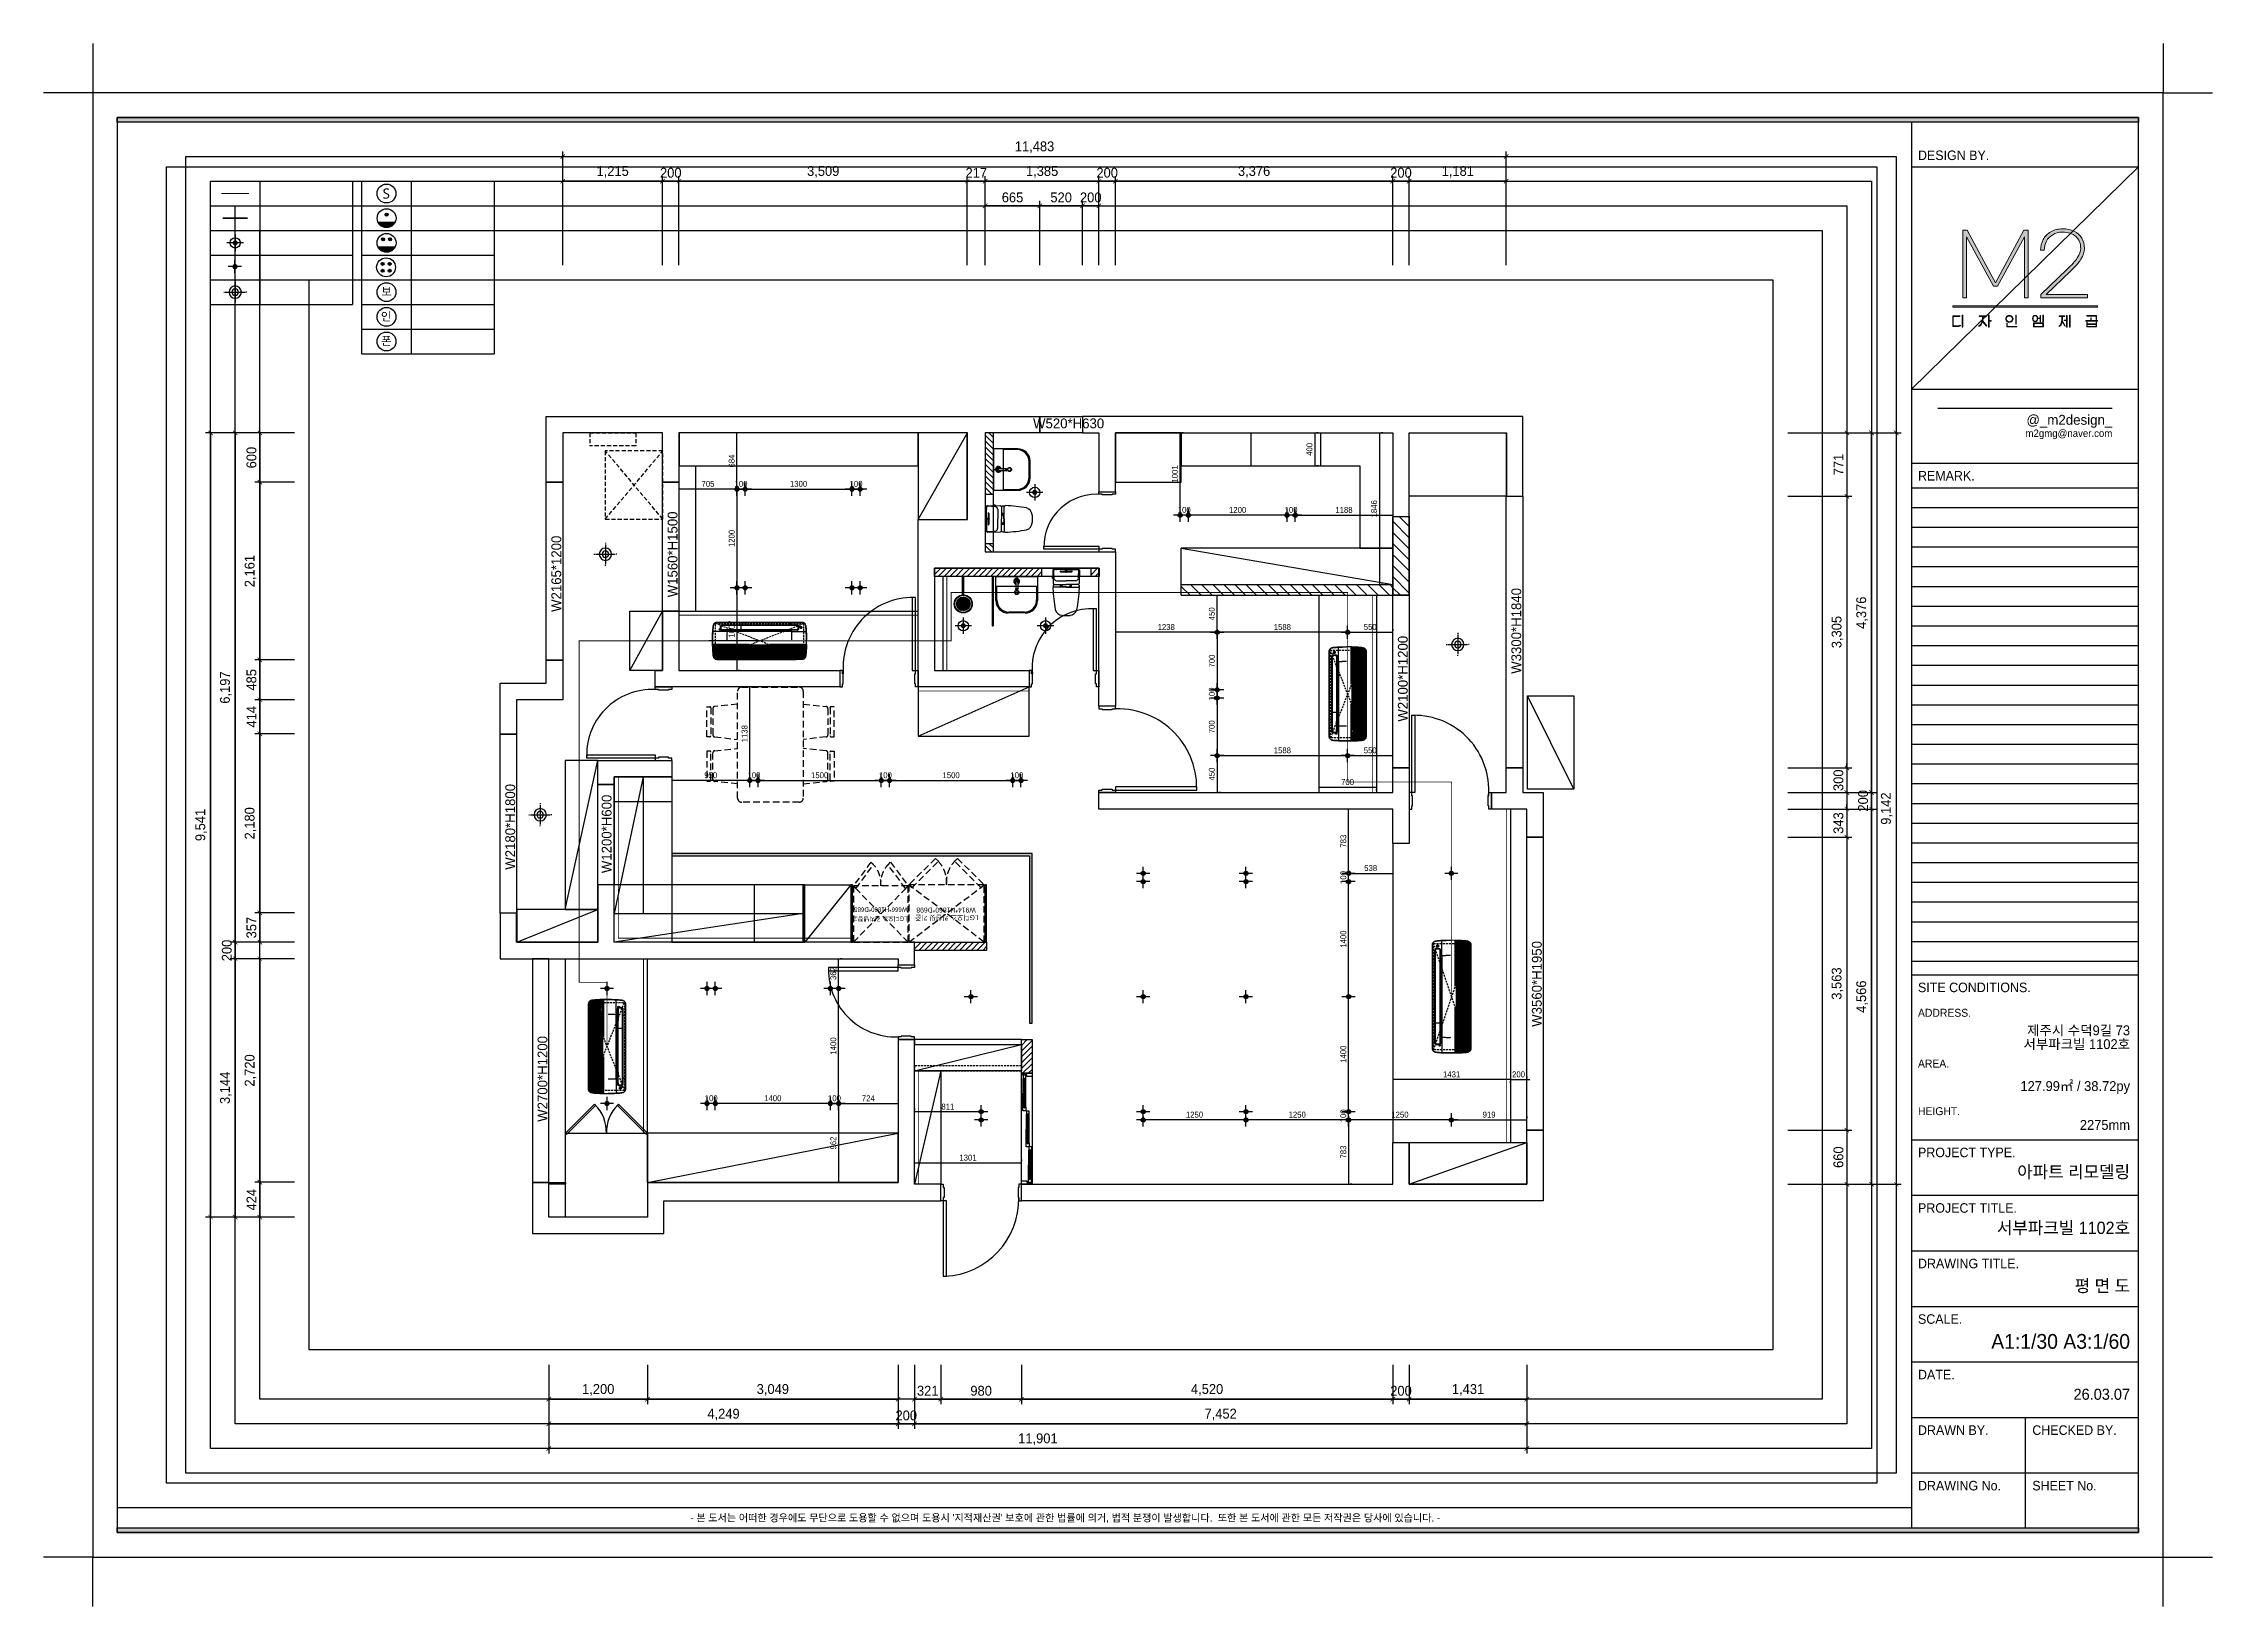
# Model space of a CAD drawing. Header units: millimetres. Extents: x -7413 to 64677, y 6112 to 38711.
# Drawn here: x 38277 to 64677, y 6112 to 25132 of the extents above; entities that cross this region are included whole.
import ezdxf
from ezdxf.enums import TextEntityAlignment as Align

# ---------------------------------------------------------------- set-up
doc = ezdxf.new("R2010")
doc.units = ezdxf.units.MM
doc.header["$LTSCALE"] = 100
for name, pattern in [('DASHED', [0.75, 0.5, -0.25]), ('DH-HID2', [1.2, 0.8, -0.4]), ('HID', [2.3, 1.5, -0.8]), ('HIDDEN', [0.375, 0.25, -0.125])]:
    doc.linetypes.add(name, pattern=pattern)
doc.layers.get('Defpoints').update_dxf_attribs({"color": 139})
for name, color, linetype in [('0-ELC TEXT', 7, 'Continuous'), ('06-LIGHT', 4, 'Continuous'), ('3.기호.계단선', 30, 'Continuous'), ('_U+B808_U+C774_U+C5B4 2', 7, 'Continuous'), ('CEIL-DOOR', 6, 'Continuous'), ('CEIL-LIGHT', 7, 'Continuous'), ('CO-BATH', 6, 'Continuous'), ('CO-DO-FR', 7, 'Continuous'), ('CO-DOOR', 8, 'Continuous'), ('F-HAT', 251, 'Continuous'), ('fin', 5, 'Continuous'), ('FORM(YOURNAME)-1', 1, 'Continuous'), ('FORM(YOURNAME)-11', 1, 'Continuous'), ('FU-FURM', 251, 'DH-HID2'), ('FUR', 8, 'DASHED'), ('HAT', 5, 'Continuous'), ('HL', 6, 'HIDDEN'), ('RC-LIGHT', 7, 'Continuous'), ('U-LANP', 6, 'Continuous'), ('가구', 6, 'Continuous'), ('내부벽체선', 3, 'Continuous'), ('도면층8', 8, 'Continuous'), ('설비', 140, 'Continuous'), ('외곽선', 2, 'Continuous'), ('외부벽체선', 2, 'Continuous'), ('창호', 4, 'Continuous'), ('치수선', 1, 'Continuous'), ('해치', 8, 'Continuous')]:
    doc.layers.add(name, color=color, linetype=linetype)
doc.styles.get("Standard").update_dxf_attribs({"font": 'arial.ttf'})
doc.styles.add('YOURNAME', font='Dotum.ttf')
doc.styles.add('차영규', font='')
doc.styles.add('코레일둥고', font='')
doc.styles.get('차영규').set_extended_font_data('ChosunilboNM')
doc.styles.get('코레일둥고').set_extended_font_data('ChosunilboNM')
doc.dimstyles.new('40', dxfattribs={"dimscale": 40, "dimtxt": 1.8, "dimasz": 0.9, "dimexe": 0.5, "dimexo": 1, "dimgap": 0.7, "dimtad": 1, "dimdec": 0, "dimzin": 0, "dimdsep": 46, "dimtxsty": 'YOURNAME', "dimblk": 'NONE', "dimcen": 0, "dimclrd": 1, "dimclre": 1, "dimclrt": 7, "dimadec": 0, "dimazin": 0, "dimtfac": 1, "dimtdec": 0, "dimtix": 1, "dimtmove": 2, "dimatfit": 3, "dimldrblk": 'NONE', "dimfxl": 1, "dimtolj": 1, "dimtzin": 0, "dimarcsym": 0})
doc.dimstyles.new('YOURNAME-60', dxfattribs={"dimscale": 60, "dimtxt": 2, "dimasz": 0.9, "dimexe": 1, "dimexo": 3, "dimgap": 0.7, "dimtad": 1, "dimdec": 0, "dimzin": 0, "dimdsep": 46, "dimlunit": 6, "dimtxsty": 'YOURNAME', "dimblk": 'ARCHTICK', "dimcen": 0, "dimclrd": 1, "dimclre": 1, "dimclrt": 7, "dimadec": 0, "dimazin": 0, "dimtfac": 1, "dimtdec": 0, "dimtix": 1, "dimtmove": 2, "dimatfit": 3, "dimldrblk": 'ARCHTICK', "dimfxl": 1, "dimtolj": 1, "dimtzin": 0, "dimarcsym": 0})
pattern_1 = [(135, (93446.49, -1917.27), (-67.35192, -67.35192), [])]

msp = doc.modelspace()

# ---------------------------------------------------------------- texts
at = {"layer": '0-ELC TEXT'}
for s, p in [('* 조명 기구 스펙 *', (40520, 23559.3)), ('* 전기 기구 스펙 *', (42361.4, 23559.3)), ('간접조명', (41005.6, 23268.9)), ('스위치', (42847, 23268.9)), ('라인조명', (41005.6, 22968.9)), ('1구 콘센트', (42847, 22968.9)), ('3" 매입등', (41005.6, 22668.9)), ('2구 콘센트', (42847, 22668.9)), ('2" 매입등', (41005.6, 22368.9)), ('4구 콘센트', (42847, 22368.9)), ('직부등', (41005.6, 22068.9)), ('보일러', (42847, 22068.9)), ('인터넷', (42847, 21768.9)), ('인터폰', (42847, 21468.9)), ('30mm라인조명', (49635, 15300.2))]:
    msp.add_text(s, height=0.2, dxfattribs=at).set_placement(p)
at = {"layer": '3.기호.계단선'}
for s, rotation, p in [('A/C', 180, (47165.4, 17755.5)), ('1140*450', 180, (47406.9, 17932.5)), ('1140*450', 270, (54080.6, 17630)), ('A/C', 270, (54257.6, 17388.5)), ('1370*470', 270, (55325.1, 13937.5)), ('A/C', 270, (55505.4, 13681.3)), ('A/C', 90, (45030.5, 12753.6)), ('1140*450', 90, (45207.5, 12512.1))]:
    msp.add_text(s, height=0.2, rotation=rotation, dxfattribs=at).set_placement(p)
at = {"layer": '치수선'}
msp.add_text('실외기', height=0.2, rotation=90, dxfattribs=at).set_placement((56754.2, 16154.3))

# ---------------------------------------------------------------- blocks, each defined once
blk = doc.blocks.new('평면도')
at = {"layer": 'CO-DO-FR'}
for points in [[(18250, 20378), (18250, 20178), (18280, 20178), (18280, 20218), (18290, 20218), (18290, 20338), (18280, 20338), (18280, 20378), (18250, 20378)], [(19145, 20378), (19145, 20178), (19115, 20178), (19115, 20218), (19105, 20218), (19105, 20338), (19115, 20338), (19115, 20378), (19145, 20378)], [(19345, 18131), (19145, 18131), (19145, 18101), (19185, 18101), (19185, 18091), (19305, 18091), (19305, 18101), (19345, 18101), (19345, 18131)], [(14856, 17424), (14856, 17224), (14886, 17224), (14886, 17264), (14896, 17264), (14896, 17384), (14886, 17384), (14886, 17424), (14856, 17424)], [(15763, 17424), (15763, 17224), (15733, 17224), (15733, 17264), (15723, 17264), (15723, 17384), (15733, 17384), (15733, 17424), (15763, 17424)], [(19345, 17181), (19145, 17181), (19145, 17211), (19185, 17211), (19185, 17221), (19305, 17221), (19305, 17211), (19345, 17211), (19345, 17181)], [(12894, 16903), (13094, 16903), (13094, 16873), (13054, 16873), (13054, 16863), (12934, 16863), (12934, 16873), (12894, 16873), (12894, 16903)], [(12894, 15923), (13094, 15923), (13094, 15953), (13054, 15953), (13054, 15963), (12934, 15963), (12934, 15953), (12894, 15953), (12894, 15923)], [(19345, 15829), (19145, 15829), (19145, 15799), (19185, 15799), (19185, 15789), (19305, 15789), (19305, 15799), (19345, 15799), (19345, 15829)], [(17860, 14779), (17860, 14979), (17890, 14979), (17890, 14939), (17900, 14939), (17900, 14819), (17890, 14819), (17890, 14779), (17860, 14779)], [(18910, 14779), (18910, 14979), (18880, 14979), (18880, 14939), (18870, 14939), (18870, 14819), (18880, 14819), (18880, 14779), (18910, 14779)], [(19345, 14979), (19145, 14979), (19145, 15009), (19185, 15009), (19185, 15019), (19305, 15019), (19305, 15009), (19345, 15009), (19345, 14979)], [(20790, 14979), (20790, 14779), (20820, 14779), (20820, 14819), (20830, 14819), (20830, 14939), (20820, 14939), (20820, 14979), (20790, 14979)], [(21521, 14979), (21521, 14779), (21491, 14779), (21491, 14819), (21481, 14819), (21481, 14939), (21491, 14939), (21491, 14979), (21521, 14979)], [(17860, 11203), (17660, 11203), (17660, 11173), (17700, 11173), (17700, 11163), (17820, 11163), (17820, 11173), (17860, 11173), (17860, 11203)], [(17860, 10203), (17660, 10203), (17660, 10233), (17700, 10233), (17700, 10243), (17820, 10243), (17820, 10233), (17860, 10233), (17860, 10203)]]:
    blk.add_lwpolyline(points, close=True, dxfattribs=at)
at = {"layer": 'CO-DOOR'}
for points in [[(18320, 21213), (18320, 20378), (18280, 20378), (18280, 21213)], [(15693, 18271), (15693, 17424), (15733, 17424), (15733, 18271)], [(20235, 17251), (19345, 17251), (19345, 17211), (20235, 17211)], [(11974, 16833), (12894, 16833), (12894, 16873), (11974, 16873)], [(20860, 15650), (20860, 14979), (20820, 14979), (20820, 15650)], [(20095, 15049), (19345, 15049), (19345, 15009), (20095, 15009)], [(17930, 13789), (17930, 14779), (17890, 14779), (17890, 13789)], [(18800, 11133), (17860, 11133), (17860, 11173), (18800, 11173)]]:
    blk.add_lwpolyline(points, close=True, dxfattribs=at)
for centre, radius, start, end in [((18318, 20417), 796, 354.3068, 91.2749), ((15703, 17456), 815, 89.2971, 185.0592), ((19382, 17241), 853, 359.3286, 95.1503), ((12917, 16897), 944, 182.6756, 271.0196), ((19375, 15071), 722, 356.6951, 95.5225), ((20850, 15010), 640, 353.6199, 90.8953), ((17920, 14747), 958, 269.4017, 4.3305), ((17892, 11143), 908, 265.4398, 0.6311)]:
    blk.add_arc(centre, radius, start, end, dxfattribs=at)
at = {"layer": '외곽선'}
for points in [[(16392, 22266), (15839, 22266), (15839, 17424), (15763, 17424), (15763, 17224), (16039, 17224), (16039, 20878), (16739, 20878), (16739, 21078), (16039, 21078), (16039, 22066), (16392, 22066), (16392, 22266)], [(18572, 22266), (19190, 22266), (19190, 21705), (19471, 21705), (19471, 21505), (18990, 21505), (18990, 22066), (18572, 22066), (18572, 22266)], [(13115, 21873), (12495, 21873), (12495, 20273), (12894, 20273), (12894, 16903), (13094, 16903), (13094, 17224), (14856, 17224), (14856, 17424), (13115, 17424), (13115, 20473), (12695, 20473), (12695, 21673), (13115, 21673), (13115, 21873)], [(21636, 21705), (22436, 21705), (22436, 15699), (22236, 15699), (22236, 16364), (20790, 16364), (20790, 14779), (18910, 14779), (18910, 14979), (20590, 14979)], [(20590, 14979), (20590, 16981), (19345, 16981), (19345, 15829), (19145, 15829), (19145, 17181), (21183, 17181), (21183, 16581), (22236, 16581), (22236, 20090), (21636, 20090), (21636, 20290), (22236, 20290), (22236, 21505), (21636, 21505), (21636, 21705)], [(17959, 21078), (18250, 21078), (18250, 20178), (18050, 20178), (18050, 20878), (17959, 20878), (17959, 21078)], [(20068, 20290), (20068, 20090), (19345, 20090), (19345, 18131), (19145, 18131), (19145, 20378), (19345, 20378), (19345, 20290), (20068, 20290)], [(12894, 15923), (13094, 15923), (13094, 11403), (13604, 11403), (13604, 11203), (13094, 11203), (13094, 9772), (13754, 9772), (13754, 9572), (12894, 9572), (12894, 15923)], [(21465, 10022), (21465, 9822), (22436, 9822), (22436, 15179), (22236, 15179), (22236, 14979), (21521, 14979), (21521, 14779), (22236, 14779), (22236, 11403), (20260, 11403), (20260, 11203), (22236, 11203), (22236, 10022), (21465, 10022)], [(17860, 14979), (17860, 11403), (18160, 11403), (18160, 11203), (17240, 11203), (17240, 11403), (17660, 11403), (17660, 14979), (17860, 14979)], [(17317, 9772), (17660, 9772), (17660, 10203), (17860, 10203), (17860, 10022), (18160, 10022), (18160, 9822), (17860, 9822), (17860, 9572), (17317, 9572), (17317, 9772)]]:
    blk.add_lwpolyline(points, dxfattribs=at)
at = {"layer": '외부벽체선'}
for p, q in [((19345, 18131), (19145, 18131)), ((14856, 17424), (14856, 17224)), ((12894, 15923), (13094, 15923)), ((19345, 15829), (19145, 15829)), ((21521, 14979), (21521, 14779)), ((17860, 10203), (17660, 10203))]:
    blk.add_line(p, q, dxfattribs=at)
at = {"layer": '창호'}
for points in [[(16392, 22266), (18572, 22266), (18572, 22066), (16392, 22066)], [(13115, 21673), (15839, 21673), (15839, 21873), (13115, 21873)], [(19471, 21705), (21636, 21705), (21636, 21505), (19471, 21505)], [(16739, 21078), (17959, 21078), (17959, 20878), (16739, 20878)], [(20068, 20290), (21636, 20290), (21636, 20090), (20068, 20090)], [(22236, 15699), (22436, 15699), (22436, 15179), (22236, 15179)], [(18160, 11403), (20260, 11403), (20260, 11203), (18160, 11203)], [(13754, 9772), (17317, 9772), (17317, 9572), (13754, 9572)], [(18160, 10022), (21465, 10022), (21465, 9822), (18160, 9822)]]:
    blk.add_lwpolyline(points, close=True, dxfattribs=at)
at = {"layer": '0-ELC TEXT', "style": '차영규'}
for s, p in [('W2180*H1800', (17443, 22084)), ('W2700*H1200', (14376, 21691)), ('W2165*1200', (20522, 21523)), ('W1200*H600', (17357, 20911)), ('W1560*H1500', (20758, 20108)), ('W2100*H1200', (19245, 11221)), ('W3300*H1840', (19827, 9840)), ('W3560*H1950', (15532, 9590))]:
    blk.add_text(s, height=120, dxfattribs=at).set_placement(p, align=Align.CENTER)
blk.add_text('W520*H630', height=120, rotation=270, dxfattribs=at).set_placement((22292, 15348), align=Align.CENTER)
blk = doc.blocks.new('천정도')
at = {"layer": '내부벽체선'}
h = blk.add_hatch(dxfattribs=at)
h.set_pattern_fill('ANSI31', color=256, scale=30, angle=90)
h.set_pattern_definition(pattern_1)
h.paths.add_polyline_path([(82044, 18293), (82244, 18293), (82244, 19253), (82044, 19253)])
h = blk.add_hatch(dxfattribs=at)
h.set_pattern_fill('ANSI31', color=256, scale=30, angle=90)
h.set_pattern_definition(pattern_1)
h.paths.add_polyline_path([(79468, 18423), (79468, 18293), (82044, 18293), (82044, 18423)])
at = {"color": 251}
for p, q in [((77183, 19824), (77248, 19824)), ((77086, 19223), (77079, 19223)), ((77086, 19242), (77086, 19203)), ((77467, 18523), (77467, 18458)), ((78048, 18619), (78087, 18619)), ((78068, 18619), (78068, 18626))]:
    blk.add_line(p, q, dxfattribs=at)
at = {"layer": 'CO-BATH', "color": 251}
for p, q in [((77478, 20076), (77183, 20076)), ((77183, 20076), (77183, 19571)), ((77468, 20066), (77303, 20066)), ((77303, 20066), (77303, 19581)), ((77243, 19836), (77333, 19836)), ((77243, 19811), (77333, 19811)), ((77333, 19837), (77338, 19837)), ((77333, 19810), (77333, 19837)), ((77333, 19810), (77338, 19810)), ((77338, 19838), (77343, 19838)), ((77338, 19809), (77338, 19838)), ((77338, 19809), (77343, 19809)), ((77343, 19809), (77343, 19838)), ((77618, 19731), (77618, 19916)), ((77628, 19721), (77628, 19926)), ((77183, 19571), (77478, 19571)), ((77303, 19581), (77468, 19581)), ((77214, 18228), (77214, 18523)), ((77214, 18523), (77719, 18523)), ((77719, 18523), (77719, 18228)), ((77224, 18238), (77224, 18403)), ((77224, 18403), (77709, 18403)), ((77452, 18367), (77452, 18362)), ((77481, 18367), (77452, 18367)), ((77481, 18362), (77452, 18362)), ((77453, 18372), (77453, 18367)), ((77480, 18372), (77453, 18372)), ((77454, 18463), (77454, 18372)), ((77479, 18463), (77479, 18372)), ((77480, 18372), (77480, 18367)), ((77481, 18367), (77481, 18362)), ((77709, 18403), (77709, 18238)), ((77569, 18078), (77364, 18078)), ((77559, 18088), (77374, 18088))]:
    blk.add_line(p, q, dxfattribs=at)
for centre, radius in [((77378, 19824), 25), ((77378, 19824), 20), ((77467, 18328), 25), ((77467, 18328), 20)]:
    blk.add_circle(centre, radius, dxfattribs=at)
for centre, radius, start, end in [((77468, 19916), 150, 0, 90), ((77478, 19926), 150, 0, 90), ((77243, 19824), 35, 20.9248, 339.0751), ((77243, 19824), 30, 24.6243, 335.3757), ((77243, 19824), 25, 30, 330), ((77243, 19824), 18, 43.9829, 316.017), ((77243, 19824), 12.5, 90, 270), ((77468, 19731), 150, 270, 0), ((77478, 19721), 150, 270, 0), ((77467, 18463), 35, 290.9249, 249.0752), ((77467, 18463), 30, 294.6243, 245.3757), ((77467, 18463), 25, 300, 240), ((77467, 18463), 18, 313.983, 226.0171), ((77364, 18228), 150, 180, 270), ((77374, 18238), 150, 180, 270), ((77467, 18463), 12.5, 0, 180), ((77559, 18238), 150, 270, 0), ((77569, 18228), 150, 270, 0)]:
    blk.add_arc(centre, radius, start, end, dxfattribs=at)
at = {"layer": 'F-HAT', "color": 251}
for p, q in [((76808, 18299), (76808, 18525)), ((76824, 18299), (76824, 18525)), ((76779, 18221), (76779, 18221)), ((76781, 18221), (76781, 18221)), ((76783, 18222), (76783, 18222)), ((76804, 18222), (76804, 18222)), ((76805, 18218), (76805, 18218)), ((76825, 18234), (76825, 18233)), ((76826, 18238), (76826, 18238)), ((76834, 18247), (76834, 18247)), ((76834, 18230), (76834, 18230)), ((76835, 18251), (76835, 18251)), ((76847, 18228), (76847, 18228)), ((76753, 18175), (76752, 18175)), ((76757, 18176), (76757, 18176)), ((76768, 18179), (76768, 18179)), ((76770, 18180), (76770, 18180)), ((76771, 18200), (76771, 18199)), ((76774, 18210), (76774, 18210)), ((76782, 18159), (76782, 18158)), ((76783, 18156), (76783, 18156)), ((76789, 18151), (76790, 18151)), ((76790, 18150), (76790, 18149)), ((76791, 18147), (76791, 18147)), ((76798, 18187), (76797, 18187)), ((76799, 18143), (76799, 18143)), ((76800, 18188), (76800, 18188)), ((76801, 18144), (76801, 18144)), ((76803, 18144), (76803, 18145)), ((76808, 18207), (76808, 18207)), ((76809, 18204), (76809, 18204)), ((76822, 18175), (76822, 18175)), ((76823, 18171), (76823, 18171)), ((76831, 18191), (76831, 18191)), ((76834, 18191), (76834, 18192)), ((76845, 18195), (76846, 18195)), ((76846, 18155), (76846, 18155)), ((76848, 18153), (76848, 18153)), ((76850, 18196), (76850, 18196)), ((76852, 18163), (76852, 18163)), ((76856, 18145), (76856, 18145)), ((76860, 18142), (76860, 18142)), ((76862, 18171), (76862, 18171))]:
    blk.add_line(p, q, dxfattribs=at)
for centre, radius in [((76816, 18189), 110), ((76816, 18189), 110), ((76816, 18189), 110), ((76816, 18189), 106), ((76816, 18189), 104), ((76816, 18189), 82.7), ((76816, 18189), 80.5), ((76743, 18216), 2.5), ((76743, 18216), 2.32), ((76743, 18216), 1.31), ((76816, 18189), 73.8), ((76748, 18228), 2.5), ((76748, 18228), 2.32), ((76748, 18228), 1.31), ((76816, 18189), 66.2), ((76756, 18239), 2.5), ((76756, 18239), 2.32), ((76756, 18239), 1.31), ((76758, 18215), 2.5), ((76758, 18215), 2.32), ((76816, 18189), 58.8), ((76766, 18249), 2.5), ((76766, 18249), 2.32), ((76765, 18226), 2.5), ((76765, 18226), 2.32), ((76766, 18249), 1.31), ((76816, 18189), 51.2), ((76765, 18226), 1.31), ((76774, 18236), 2.5), ((76774, 18236), 2.32), ((76774, 18236), 1.31), ((76816, 18189), 43.8), ((76777, 18256), 2.5), ((76777, 18256), 2.32), ((76777, 18256), 1.31), ((76781, 18222), 2.5), ((76816, 18189), 36.2), ((76781, 18222), 2.32), ((76781, 18222), 1.31), ((76781, 18222), 0.5), ((76784, 18243), 2.5), ((76784, 18243), 2.32), ((76784, 18243), 1.31), ((76789, 18262), 2.5), ((76789, 18262), 2.32), ((76816, 18189), 28.8), ((76789, 18262), 1.31), ((76790, 18229), 2.5), ((76790, 18229), 2.32), ((76790, 18229), 1.31), ((76790, 18229), 0.5), ((76796, 18249), 2.5), ((76796, 18249), 2.32), ((76796, 18249), 1.31), ((76801, 18234), 2.5), ((76801, 18234), 2.32), ((76802, 18266), 2.5), ((76802, 18266), 2.32), ((76801, 18234), 1.31), ((76801, 18234), 0.5), ((76802, 18266), 1.31), ((76806, 18220), 2.5), ((76806, 18220), 2.32), ((76806, 18220), 1.31), ((76806, 18220), 0.5), ((76809, 18251), 2.5), ((76809, 18251), 2.32), ((76809, 18251), 1.31), ((76813, 18237), 2.5), ((76813, 18237), 2.32), ((76813, 18237), 1.31), ((76813, 18237), 0.5), ((76816, 18267), 2.5), ((76816, 18267), 2.32), ((76816, 18267), 1.31), ((76819, 18222), 2.5), ((76819, 18222), 2.32), ((76819, 18222), 1.31), ((76819, 18222), 0.5), ((76822, 18251), 2.5), ((76822, 18251), 2.32), ((76822, 18251), 1.31), ((76824, 18236), 2.5), ((76824, 18236), 2.32), ((76824, 18236), 1.31), ((76824, 18236), 0.5), ((76829, 18266), 2.5), ((76829, 18266), 2.32), ((76829, 18266), 1.31), ((76832, 18217), 2.5), ((76832, 18217), 2.32), ((76832, 18217), 1.31), ((76832, 18217), 0.5), ((76835, 18249), 2.5), ((76835, 18249), 2.32), ((76836, 18232), 2.5), ((76836, 18232), 2.32), ((76835, 18249), 1.31), ((76836, 18232), 1.31), ((76836, 18232), 0.5), ((76842, 18262), 2.5), ((76842, 18262), 2.32), ((76842, 18262), 1.31), ((76846, 18226), 2.5), ((76847, 18243), 2.5), ((76846, 18226), 2.32), ((76847, 18243), 2.32), ((76846, 18226), 1.31), ((76846, 18226), 0.5), ((76847, 18243), 1.31), ((76854, 18256), 2.5), ((76854, 18256), 2.32), ((76854, 18217), 2.5), ((76854, 18217), 2.32), ((76854, 18256), 1.31), ((76854, 18217), 1.31), ((76854, 18217), 0.5), ((76857, 18236), 2.5), ((76857, 18236), 2.32), ((76857, 18236), 1.31), ((76865, 18249), 2.5), ((76865, 18249), 2.32), ((76865, 18249), 1.31), ((76866, 18226), 2.5), ((76866, 18226), 2.32), ((76866, 18226), 1.31), ((76873, 18215), 2.5), ((76873, 18215), 2.32), ((76875, 18239), 2.5), ((76875, 18239), 2.32), ((76875, 18239), 1.31), ((76883, 18228), 2.5), ((76883, 18228), 2.32), ((76883, 18228), 1.31), ((76888, 18216), 2.5), ((76888, 18216), 2.32), ((76888, 18216), 1.31), ((76738, 18189), 2.5), ((76738, 18189), 2.32), ((76739, 18203), 2.5), ((76739, 18203), 2.32), ((76738, 18189), 1.31), ((76739, 18176), 2.5), ((76739, 18176), 2.32), ((76739, 18203), 1.31), ((76739, 18176), 1.31), ((76743, 18163), 2.5), ((76743, 18163), 2.32), ((76743, 18163), 1.31), ((76748, 18150), 2.5), ((76748, 18150), 2.32), ((76748, 18150), 1.31), ((76753, 18189), 2.5), ((76753, 18189), 2.32), ((76754, 18202), 2.5), ((76754, 18202), 2.32), ((76753, 18189), 1.31), ((76754, 18176), 2.5), ((76754, 18176), 2.32), ((76754, 18202), 1.31), ((76754, 18176), 1.31), ((76756, 18139), 2.5), ((76756, 18139), 2.32), ((76756, 18139), 1.31), ((76758, 18164), 2.5), ((76758, 18164), 2.32), ((76758, 18215), 1.31), ((76758, 18164), 1.31), ((76765, 18152), 2.5), ((76765, 18152), 2.32), ((76766, 18130), 2.5), ((76766, 18130), 2.32), ((76765, 18152), 1.31), ((76766, 18130), 1.31), ((76768, 18189), 2.5), ((76768, 18189), 2.32), ((76770, 18201), 2.5), ((76770, 18201), 2.32), ((76768, 18189), 1.31), ((76770, 18177), 2.5), ((76770, 18177), 2.32), ((76770, 18201), 1.31), ((76768, 18189), 0.5), ((76770, 18177), 1.31), ((76770, 18201), 0.5), ((76770, 18177), 0.5), ((76774, 18212), 2.5), ((76774, 18166), 2.5), ((76774, 18143), 2.5), ((76774, 18143), 2.32), ((76774, 18212), 2.32), ((76774, 18166), 2.32), ((76774, 18143), 1.31), ((76774, 18212), 1.31), ((76774, 18212), 0.5), ((76774, 18166), 1.31), ((76774, 18166), 0.5), ((76777, 18122), 2.5), ((76777, 18122), 2.32), ((76777, 18122), 1.31), ((76781, 18157), 2.5), ((76781, 18157), 2.32), ((76781, 18157), 1.31), ((76781, 18157), 0.5), ((76783, 18189), 2.5), ((76783, 18189), 2.32), ((76783, 18189), 1.31), ((76784, 18135), 2.5), ((76784, 18135), 2.32), ((76786, 18202), 2.5), ((76783, 18189), 0.5), ((76786, 18176), 2.5), ((76784, 18135), 1.31), ((76786, 18202), 2.32), ((76786, 18176), 2.32), ((76786, 18202), 1.31), ((76786, 18202), 0.5), ((76786, 18176), 1.31), ((76786, 18176), 0.5), ((76789, 18116), 2.5), ((76789, 18116), 2.32), ((76790, 18149), 2.5), ((76790, 18149), 2.32), ((76789, 18116), 1.31), ((76790, 18149), 1.31), ((76790, 18149), 0.5), ((76794, 18213), 2.5), ((76794, 18165), 2.5), ((76794, 18213), 2.32), ((76794, 18165), 2.32), ((76794, 18213), 1.31), ((76794, 18213), 0.5), ((76794, 18165), 1.31), ((76794, 18165), 0.5), ((76816, 18189), 21.2), ((76796, 18130), 2.5), ((76796, 18130), 2.32), ((76796, 18130), 1.31), ((76798, 18189), 2.5), ((76798, 18189), 2.32), ((76798, 18189), 1.31), ((76798, 18189), 0.5), ((76801, 18144), 2.5), ((76801, 18200), 2.5), ((76801, 18200), 2.32), ((76801, 18179), 2.5), ((76801, 18179), 2.32), ((76801, 18144), 2.32), ((76801, 18200), 1.31), ((76801, 18179), 1.31), ((76801, 18144), 1.31), ((76801, 18144), 0.5), ((76802, 18113), 2.5), ((76802, 18113), 2.32), ((76801, 18200), 0.5), ((76801, 18179), 0.5), ((76802, 18113), 1.31), ((76816, 18189), 13.8), ((76806, 18158), 2.5), ((76806, 18158), 2.32), ((76806, 18158), 1.31), ((76806, 18158), 0.5), ((76809, 18127), 2.5), ((76809, 18127), 2.32), ((76810, 18206), 2.5), ((76810, 18206), 2.32), ((76816, 18189), 7.62), ((76810, 18173), 2.5), ((76810, 18173), 2.32), ((76809, 18127), 1.31), ((76810, 18206), 1.31), ((76810, 18173), 1.31), ((76810, 18206), 0.5), ((76810, 18173), 0.5), ((76813, 18142), 2.5), ((76813, 18142), 2.32), ((76813, 18142), 1.31), ((76813, 18142), 0.5), ((76816, 18112), 2.5), ((76816, 18112), 2.32), ((76816, 18112), 1.31), ((76819, 18157), 2.5), ((76819, 18157), 2.32), ((76821, 18206), 2.5), ((76821, 18173), 2.5), ((76819, 18157), 1.31), ((76819, 18157), 0.5), ((76821, 18206), 2.32), ((76821, 18173), 2.32), ((76821, 18206), 1.31), ((76821, 18206), 0.5), ((76821, 18173), 1.31), ((76821, 18173), 0.5), ((76822, 18127), 2.5), ((76822, 18127), 2.32), ((76822, 18127), 1.31), ((76824, 18143), 2.5), ((76824, 18143), 2.32), ((76824, 18143), 1.31), ((76824, 18143), 0.5), ((76830, 18200), 2.5), ((76830, 18200), 2.32), ((76830, 18179), 2.5), ((76830, 18179), 2.32), ((76829, 18113), 2.5), ((76829, 18113), 2.32), ((76830, 18200), 1.31), ((76830, 18179), 1.31), ((76829, 18113), 1.31), ((76830, 18200), 0.5), ((76830, 18179), 0.5), ((76832, 18161), 2.5), ((76832, 18161), 2.32), ((76833, 18189), 2.5), ((76833, 18189), 2.32), ((76832, 18161), 1.31), ((76832, 18161), 0.5), ((76833, 18189), 1.31), ((76835, 18130), 2.5), ((76833, 18189), 0.5), ((76836, 18146), 2.5), ((76836, 18146), 2.32), ((76835, 18130), 2.32), ((76835, 18130), 1.31), ((76836, 18146), 1.31), ((76836, 18146), 0.5), ((76842, 18208), 2.5), ((76842, 18170), 2.5), ((76842, 18208), 2.32), ((76842, 18170), 2.32), ((76842, 18116), 2.5), ((76842, 18116), 2.32), ((76842, 18208), 1.31), ((76842, 18208), 0.5), ((76842, 18170), 1.31), ((76842, 18170), 0.5), ((76842, 18116), 1.31), ((76846, 18153), 2.5), ((76846, 18153), 2.32), ((76847, 18135), 2.5), ((76847, 18196), 2.5), ((76847, 18196), 2.32), ((76847, 18182), 2.5), ((76847, 18182), 2.32), ((76846, 18153), 1.31), ((76846, 18153), 0.5), ((76847, 18135), 2.32), ((76847, 18196), 1.31), ((76847, 18182), 1.31), ((76847, 18135), 1.31), ((76847, 18196), 0.5), ((76847, 18182), 0.5), ((76854, 18161), 2.5), ((76854, 18161), 2.32), ((76854, 18122), 2.5), ((76854, 18122), 2.32), ((76854, 18161), 1.31), ((76854, 18122), 1.31), ((76854, 18161), 0.5), ((76857, 18143), 2.5), ((76857, 18143), 2.32), ((76857, 18143), 1.31), ((76860, 18207), 2.5), ((76860, 18207), 2.32), ((76860, 18172), 2.5), ((76860, 18172), 2.32), ((76860, 18207), 1.31), ((76860, 18172), 1.31), ((76860, 18207), 0.5), ((76860, 18172), 0.5), ((76863, 18195), 2.5), ((76863, 18195), 2.32), ((76863, 18183), 2.5), ((76863, 18183), 2.32), ((76863, 18195), 1.31), ((76863, 18183), 1.31), ((76863, 18195), 0.5), ((76863, 18183), 0.5), ((76865, 18130), 2.5), ((76865, 18130), 2.32), ((76866, 18152), 2.5), ((76866, 18152), 2.32), ((76865, 18130), 1.31), ((76866, 18152), 1.31), ((76873, 18164), 2.5), ((76873, 18164), 2.32), ((76873, 18215), 1.31), ((76873, 18164), 1.31), ((76875, 18139), 2.5), ((76875, 18139), 2.32), ((76877, 18202), 2.5), ((76877, 18202), 2.32), ((76877, 18176), 2.5), ((76877, 18176), 2.32), ((76875, 18139), 1.31), ((76877, 18202), 1.31), ((76877, 18176), 1.31), ((76878, 18189), 2.5), ((76878, 18189), 2.32), ((76878, 18189), 1.31), ((76883, 18150), 2.5), ((76883, 18150), 2.32), ((76883, 18150), 1.31), ((76888, 18163), 2.5), ((76888, 18163), 2.32), ((76888, 18163), 1.31), ((76892, 18203), 2.5), ((76892, 18176), 2.5), ((76892, 18203), 2.32), ((76892, 18176), 2.32), ((76892, 18203), 1.31), ((76893, 18189), 2.5), ((76893, 18189), 2.32), ((76892, 18176), 1.31), ((76893, 18189), 1.31)]:
    blk.add_circle(centre, radius, dxfattribs=at)
for start, end in [(160.0011, 160.8393), (149.2118, 150.8674), (139.3828, 140.7709), (129.2273, 130.6163), (120.0033, 120.7866), (109.9989, 110.8672), (99.2872, 100.8366), (89.3325, 90.6661), (79.1614, 80.7115), (70.0011, 70.8393), (59.2118, 60.8674), (49.3828, 50.7709), (39.2273, 40.6163), (30.0033, 30.7866), (19.9989, 20.8672), (179.3197, 180.6798), (169.1614, 170.7115), (189.2872, 190.8366), (199.1588, 199.9989), (209.1305, 210.7866), (219.2273, 220.6163), (229.3828, 230.7709), (239.2118, 239.9967), (249.1308, 250.0011), (259.1614, 260.7115), (269.3325, 270.6661), (279.2872, 280.8366), (289.1588, 289.9989), (299.1305, 300.7866), (309.2273, 310.6163), (319.3828, 320.7709), (329.2118, 329.9967), (339.1308, 340.0011), (9.2872, 10.8366), (349.1614, 350.7115), (359.3197, 0.6798)]:
    blk.add_arc((76816, 18189), 79.9, start, end, dxfattribs=at)
for points, knots in [([(76743, 18216), (76743, 18216), (76743, 18216), (76743, 18216), (76743, 18216), (76743, 18216), (76743, 18216), (76742, 18216), (76742, 18216), (76742, 18216)], [0, 0, 0, 0, 0.222133, 0.444289, 0.666476, 0.888675, 1.110862, 1.333019, 1.555152, 1.555152, 1.555152, 1.555152]), ([(76748, 18228), (76748, 18228), (76748, 18228), (76748, 18228), (76748, 18228), (76748, 18227), (76749, 18227), (76749, 18228), (76749, 18228), (76749, 18228)], [0, 0, 0, 0, 0.222134, 0.444291, 0.666477, 0.888675, 1.110861, 1.333018, 1.555152, 1.555152, 1.555152, 1.555152]), ([(76749, 18228), (76749, 18228), (76749, 18228), (76749, 18228), (76749, 18228), (76749, 18228), (76748, 18228), (76748, 18228), (76748, 18228), (76748, 18228)], [0, 0, 0, 0, 0.222133, 0.444289, 0.666476, 0.888675, 1.110862, 1.333019, 1.555152, 1.555152, 1.555152, 1.555152]), ([(76757, 18239), (76757, 18239), (76757, 18239), (76757, 18239), (76757, 18239), (76756, 18239), (76756, 18240), (76756, 18240), (76756, 18239), (76756, 18239)], [0, 0, 0, 0, 0.222133, 0.444289, 0.666476, 0.888675, 1.110862, 1.333019, 1.555152, 1.555152, 1.555152, 1.555152]), ([(76756, 18239), (76756, 18239), (76756, 18239), (76756, 18239), (76756, 18239), (76756, 18239), (76756, 18239), (76756, 18239), (76757, 18239), (76757, 18239)], [0, 0, 0, 0, 0.222134, 0.444291, 0.666477, 0.888675, 1.110861, 1.333018, 1.555152, 1.555152, 1.555152, 1.555152]), ([(76765, 18249), (76765, 18249), (76765, 18249), (76765, 18249), (76765, 18248), (76765, 18248), (76766, 18248), (76766, 18248), (76766, 18248), (76766, 18248)], [0, 0, 0, 0, 0.222134, 0.444291, 0.666477, 0.888675, 1.110861, 1.333018, 1.555152, 1.555152, 1.555152, 1.555152]), ([(76766, 18248), (76766, 18248), (76766, 18248), (76766, 18249), (76766, 18249), (76766, 18249), (76766, 18249), (76766, 18249), (76766, 18249), (76765, 18249)], [0, 0, 0, 0, 0.222133, 0.444289, 0.666476, 0.888675, 1.110862, 1.333019, 1.555152, 1.555152, 1.555152, 1.555152]), ([(76765, 18226), (76765, 18226), (76766, 18226), (76766, 18226), (76765, 18226), (76765, 18226), (76765, 18226), (76765, 18226), (76765, 18226), (76765, 18226)], [0, 0, 0, 0, 0.222339, 0.444684, 0.667036, 0.889392, 1.111744, 1.334089, 1.556428, 1.556428, 1.556428, 1.556428]), ([(76765, 18226), (76765, 18226), (76765, 18226), (76765, 18226), (76765, 18226), (76765, 18225), (76765, 18225), (76765, 18225), (76765, 18226), (76765, 18226)], [0, 0, 0, 0, 0.222339, 0.444684, 0.667037, 0.889392, 1.111744, 1.334089, 1.556428, 1.556428, 1.556428, 1.556428]), ([(76774, 18235), (76774, 18235), (76774, 18235), (76774, 18236), (76774, 18236), (76774, 18236), (76774, 18236), (76774, 18236), (76773, 18236), (76773, 18236)], [0, 0, 0, 0, 0.222339, 0.444684, 0.667036, 0.889392, 1.111744, 1.334089, 1.556428, 1.556428, 1.556428, 1.556428]), ([(76773, 18236), (76773, 18236), (76773, 18236), (76773, 18236), (76773, 18235), (76773, 18235), (76774, 18235), (76774, 18235), (76774, 18235), (76774, 18235)], [0, 0, 0, 0, 0.222339, 0.444684, 0.667037, 0.889392, 1.111744, 1.334089, 1.556428, 1.556428, 1.556428, 1.556428]), ([(76777, 18257), (76777, 18257), (76776, 18257), (76776, 18256), (76776, 18256), (76776, 18256), (76777, 18256), (76777, 18256), (76777, 18256), (76777, 18256)], [0, 0, 0, 0, 0.222134, 0.444291, 0.666477, 0.888675, 1.110861, 1.333018, 1.555152, 1.555152, 1.555152, 1.555152]), ([(76777, 18256), (76777, 18256), (76777, 18256), (76777, 18256), (76777, 18256), (76777, 18257), (76777, 18257), (76777, 18257), (76777, 18257), (76777, 18257)], [0, 0, 0, 0, 0.222133, 0.444289, 0.666476, 0.888675, 1.110862, 1.333019, 1.555152, 1.555152, 1.555152, 1.555152]), ([(76785, 18243), (76785, 18243), (76785, 18243), (76785, 18243), (76785, 18243), (76785, 18244), (76785, 18244), (76784, 18244), (76784, 18244), (76784, 18244)], [0, 0, 0, 0, 0.222339, 0.444684, 0.667036, 0.889392, 1.111744, 1.334089, 1.556428, 1.556428, 1.556428, 1.556428]), ([(76784, 18244), (76784, 18244), (76784, 18244), (76784, 18243), (76784, 18243), (76784, 18243), (76784, 18243), (76784, 18243), (76785, 18243), (76785, 18243)], [0, 0, 0, 0, 0.222339, 0.444684, 0.667037, 0.889392, 1.111744, 1.334089, 1.556428, 1.556428, 1.556428, 1.556428]), ([(76789, 18263), (76789, 18262), (76789, 18262), (76789, 18262), (76789, 18262), (76789, 18262), (76789, 18262), (76789, 18262), (76789, 18262), (76789, 18262)], [0, 0, 0, 0, 0.222134, 0.444291, 0.666477, 0.888675, 1.110861, 1.333018, 1.555152, 1.555152, 1.555152, 1.555152]), ([(76789, 18262), (76789, 18262), (76789, 18262), (76790, 18262), (76790, 18262), (76790, 18262), (76789, 18262), (76789, 18263), (76789, 18263), (76789, 18263)], [0, 0, 0, 0, 0.222133, 0.444289, 0.666476, 0.888675, 1.110862, 1.333019, 1.555152, 1.555152, 1.555152, 1.555152]), ([(76796, 18248), (76796, 18248), (76797, 18248), (76797, 18248), (76797, 18249), (76797, 18249), (76797, 18249), (76796, 18249), (76796, 18249), (76796, 18249)], [0, 0, 0, 0, 0.222339, 0.444684, 0.667036, 0.889392, 1.111744, 1.334089, 1.556428, 1.556428, 1.556428, 1.556428]), ([(76796, 18249), (76796, 18249), (76796, 18249), (76796, 18249), (76796, 18249), (76796, 18248), (76796, 18248), (76796, 18248), (76796, 18248), (76796, 18248)], [0, 0, 0, 0, 0.222339, 0.444684, 0.667037, 0.889392, 1.111744, 1.334089, 1.556428, 1.556428, 1.556428, 1.556428]), ([(76802, 18266), (76802, 18266), (76802, 18266), (76802, 18266), (76802, 18266), (76802, 18265), (76802, 18265), (76802, 18265), (76802, 18265), (76802, 18265)], [0, 0, 0, 0, 0.222134, 0.444291, 0.666477, 0.888675, 1.110861, 1.333018, 1.555152, 1.555152, 1.555152, 1.555152]), ([(76802, 18265), (76802, 18265), (76802, 18265), (76803, 18265), (76803, 18266), (76803, 18266), (76802, 18266), (76802, 18266), (76802, 18266), (76802, 18266)], [0, 0, 0, 0, 0.222133, 0.444289, 0.666476, 0.888675, 1.110862, 1.333019, 1.555152, 1.555152, 1.555152, 1.555152]), ([(76809, 18251), (76809, 18251), (76809, 18251), (76809, 18251), (76810, 18251), (76810, 18252), (76809, 18252), (76809, 18252), (76809, 18252), (76809, 18252)], [0, 0, 0, 0, 0.222339, 0.444684, 0.667036, 0.889392, 1.111744, 1.334089, 1.556428, 1.556428, 1.556428, 1.556428]), ([(76809, 18252), (76809, 18252), (76809, 18252), (76809, 18252), (76809, 18251), (76809, 18251), (76809, 18251), (76809, 18251), (76809, 18251), (76809, 18251)], [0, 0, 0, 0, 0.222339, 0.444684, 0.667037, 0.889392, 1.111744, 1.334089, 1.556428, 1.556428, 1.556428, 1.556428]), ([(76816, 18267), (76816, 18267), (76815, 18267), (76815, 18267), (76815, 18267), (76815, 18267), (76815, 18266), (76815, 18266), (76816, 18266), (76816, 18266)], [0, 0, 0, 0, 0.222134, 0.444291, 0.666477, 0.888675, 1.110861, 1.333018, 1.555152, 1.555152, 1.555152, 1.555152]), ([(76816, 18266), (76816, 18266), (76816, 18266), (76816, 18266), (76816, 18267), (76816, 18267), (76816, 18267), (76816, 18267), (76816, 18267), (76816, 18267)], [0, 0, 0, 0, 0.222133, 0.444289, 0.666476, 0.888675, 1.110862, 1.333019, 1.555152, 1.555152, 1.555152, 1.555152]), ([(76822, 18251), (76822, 18251), (76822, 18251), (76822, 18251), (76823, 18251), (76823, 18251), (76823, 18252), (76822, 18252), (76822, 18252), (76822, 18252)], [0, 0, 0, 0, 0.222339, 0.444684, 0.667036, 0.889392, 1.111744, 1.334089, 1.556428, 1.556428, 1.556428, 1.556428]), ([(76822, 18252), (76822, 18252), (76822, 18252), (76822, 18252), (76822, 18252), (76822, 18251), (76822, 18251), (76822, 18251), (76822, 18251), (76822, 18251)], [0, 0, 0, 0, 0.222339, 0.444684, 0.667037, 0.889392, 1.111744, 1.334089, 1.556428, 1.556428, 1.556428, 1.556428]), ([(76829, 18266), (76829, 18266), (76829, 18266), (76829, 18266), (76829, 18266), (76829, 18266), (76829, 18265), (76829, 18265), (76829, 18265), (76829, 18265)], [0, 0, 0, 0, 0.222134, 0.444291, 0.666477, 0.888675, 1.110861, 1.333018, 1.555152, 1.555152, 1.555152, 1.555152]), ([(76829, 18265), (76829, 18265), (76829, 18265), (76829, 18265), (76830, 18265), (76830, 18266), (76829, 18266), (76829, 18266), (76829, 18266), (76829, 18266)], [0, 0, 0, 0, 0.222133, 0.444289, 0.666476, 0.888675, 1.110862, 1.333019, 1.555152, 1.555152, 1.555152, 1.555152]), ([(76835, 18249), (76835, 18249), (76835, 18249), (76835, 18249), (76834, 18249), (76834, 18249), (76834, 18248), (76835, 18248), (76835, 18248), (76835, 18248)], [0, 0, 0, 0, 0.222339, 0.444684, 0.667037, 0.889392, 1.111744, 1.334089, 1.556428, 1.556428, 1.556428, 1.556428]), ([(76835, 18248), (76835, 18248), (76835, 18248), (76835, 18248), (76835, 18248), (76835, 18249), (76835, 18249), (76835, 18249), (76835, 18249), (76835, 18249)], [0, 0, 0, 0, 0.222339, 0.444684, 0.667036, 0.889392, 1.111744, 1.334089, 1.556428, 1.556428, 1.556428, 1.556428]), ([(76842, 18263), (76842, 18263), (76842, 18263), (76842, 18262), (76842, 18262), (76842, 18262), (76842, 18262), (76842, 18262), (76842, 18262), (76842, 18262)], [0, 0, 0, 0, 0.222134, 0.444291, 0.666477, 0.888675, 1.110861, 1.333018, 1.555152, 1.555152, 1.555152, 1.555152]), ([(76842, 18262), (76842, 18262), (76842, 18262), (76842, 18262), (76843, 18262), (76843, 18262), (76843, 18262), (76842, 18262), (76842, 18262), (76842, 18263)], [0, 0, 0, 0, 0.222133, 0.444289, 0.666476, 0.888675, 1.110862, 1.333019, 1.555152, 1.555152, 1.555152, 1.555152]), ([(76847, 18244), (76847, 18244), (76847, 18244), (76847, 18244), (76846, 18244), (76846, 18243), (76846, 18243), (76846, 18243), (76847, 18243), (76847, 18243)], [0, 0, 0, 0, 0.222339, 0.444684, 0.667037, 0.889392, 1.111744, 1.334089, 1.556428, 1.556428, 1.556428, 1.556428]), ([(76847, 18243), (76847, 18243), (76847, 18243), (76847, 18243), (76847, 18243), (76847, 18243), (76847, 18243), (76847, 18244), (76847, 18244), (76847, 18244)], [0, 0, 0, 0, 0.222339, 0.444684, 0.667036, 0.889392, 1.111744, 1.334089, 1.556428, 1.556428, 1.556428, 1.556428]), ([(76855, 18257), (76855, 18257), (76854, 18257), (76854, 18257), (76854, 18257), (76854, 18256), (76854, 18256), (76854, 18256), (76854, 18256), (76854, 18256)], [0, 0, 0, 0, 0.222134, 0.444291, 0.666477, 0.888675, 1.110861, 1.333018, 1.555152, 1.555152, 1.555152, 1.555152]), ([(76854, 18256), (76854, 18256), (76854, 18256), (76855, 18256), (76855, 18256), (76855, 18256), (76855, 18256), (76855, 18257), (76855, 18257), (76855, 18257)], [0, 0, 0, 0, 0.222133, 0.444289, 0.666476, 0.888675, 1.110862, 1.333019, 1.555152, 1.555152, 1.555152, 1.555152]), ([(76857, 18235), (76857, 18235), (76857, 18235), (76857, 18235), (76858, 18235), (76858, 18235), (76858, 18236), (76858, 18236), (76858, 18236), (76858, 18236)], [0, 0, 0, 0, 0.222339, 0.444684, 0.667036, 0.889392, 1.111744, 1.334089, 1.556428, 1.556428, 1.556428, 1.556428]), ([(76858, 18236), (76858, 18236), (76858, 18236), (76857, 18236), (76857, 18236), (76857, 18236), (76857, 18236), (76857, 18235), (76857, 18235), (76857, 18235)], [0, 0, 0, 0, 0.222339, 0.444684, 0.667037, 0.889392, 1.111744, 1.334089, 1.556428, 1.556428, 1.556428, 1.556428]), ([(76866, 18249), (76866, 18249), (76866, 18249), (76865, 18249), (76865, 18249), (76865, 18249), (76865, 18249), (76865, 18248), (76865, 18248), (76865, 18248)], [0, 0, 0, 0, 0.222134, 0.444291, 0.666477, 0.888675, 1.110861, 1.333018, 1.555152, 1.555152, 1.555152, 1.555152]), ([(76865, 18248), (76865, 18248), (76865, 18248), (76866, 18248), (76866, 18248), (76866, 18248), (76866, 18249), (76866, 18249), (76866, 18249), (76866, 18249)], [0, 0, 0, 0, 0.222133, 0.444289, 0.666476, 0.888675, 1.110862, 1.333019, 1.555152, 1.555152, 1.555152, 1.555152]), ([(76866, 18226), (76866, 18226), (76866, 18225), (76866, 18225), (76866, 18225), (76867, 18226), (76867, 18226), (76867, 18226), (76867, 18226), (76867, 18226)], [0, 0, 0, 0, 0.222339, 0.444684, 0.667036, 0.889392, 1.111744, 1.334089, 1.556428, 1.556428, 1.556428, 1.556428]), ([(76867, 18226), (76867, 18226), (76866, 18226), (76866, 18226), (76866, 18226), (76866, 18226), (76866, 18226), (76866, 18226), (76866, 18226), (76866, 18226)], [0, 0, 0, 0, 0.222339, 0.444684, 0.667037, 0.889392, 1.111744, 1.334089, 1.556428, 1.556428, 1.556428, 1.556428]), ([(76875, 18239), (76875, 18239), (76875, 18240), (76875, 18240), (76875, 18239), (76875, 18239), (76874, 18239), (76874, 18239), (76875, 18239), (76875, 18239)], [0, 0, 0, 0, 0.222134, 0.444291, 0.666477, 0.888675, 1.110861, 1.333018, 1.555152, 1.555152, 1.555152, 1.555152]), ([(76875, 18239), (76875, 18239), (76875, 18239), (76875, 18239), (76875, 18239), (76875, 18239), (76875, 18239), (76875, 18239), (76875, 18239), (76875, 18239)], [0, 0, 0, 0, 0.222133, 0.444289, 0.666476, 0.888675, 1.110862, 1.333019, 1.555152, 1.555152, 1.555152, 1.555152]), ([(76883, 18228), (76883, 18228), (76883, 18228), (76883, 18228), (76883, 18228), (76882, 18228), (76882, 18228), (76882, 18228), (76882, 18228), (76882, 18228)], [0, 0, 0, 0, 0.222134, 0.444291, 0.666477, 0.888675, 1.110861, 1.333018, 1.555152, 1.555152, 1.555152, 1.555152]), ([(76882, 18228), (76882, 18228), (76882, 18228), (76883, 18227), (76883, 18227), (76883, 18228), (76883, 18228), (76883, 18228), (76883, 18228), (76883, 18228)], [0, 0, 0, 0, 0.222133, 0.444289, 0.666476, 0.888675, 1.110862, 1.333019, 1.555152, 1.555152, 1.555152, 1.555152]), ([(76889, 18216), (76889, 18216), (76889, 18216), (76889, 18216), (76888, 18216), (76888, 18216), (76888, 18216), (76888, 18216), (76888, 18216), (76888, 18216)], [0, 0, 0, 0, 0.222134, 0.444291, 0.666477, 0.888675, 1.110861, 1.333018, 1.555152, 1.555152, 1.555152, 1.555152]), ([(76739, 18189), (76739, 18189), (76739, 18189), (76738, 18190), (76738, 18190), (76738, 18190), (76738, 18190), (76738, 18189), (76738, 18189), (76738, 18189)], [0, 0, 0, 0, 0.222133, 0.444289, 0.666476, 0.888675, 1.110862, 1.333019, 1.555152, 1.555152, 1.555152, 1.555152]), ([(76738, 18189), (76738, 18189), (76738, 18189), (76738, 18189), (76738, 18189), (76738, 18189), (76738, 18189), (76739, 18189), (76739, 18189), (76739, 18189)], [0, 0, 0, 0, 0.222134, 0.444291, 0.666477, 0.888675, 1.110861, 1.333018, 1.555152, 1.555152, 1.555152, 1.555152]), ([(76739, 18203), (76739, 18203), (76739, 18203), (76739, 18202), (76739, 18202), (76739, 18202), (76740, 18202), (76740, 18202), (76740, 18203), (76740, 18203)], [0, 0, 0, 0, 0.222134, 0.444291, 0.666477, 0.888675, 1.110861, 1.333018, 1.555152, 1.555152, 1.555152, 1.555152]), ([(76740, 18203), (76740, 18203), (76740, 18203), (76740, 18203), (76739, 18203), (76739, 18203), (76739, 18203), (76739, 18203), (76739, 18203), (76739, 18203)], [0, 0, 0, 0, 0.222133, 0.444289, 0.666476, 0.888675, 1.110862, 1.333019, 1.555152, 1.555152, 1.555152, 1.555152]), ([(76740, 18176), (76740, 18176), (76740, 18176), (76740, 18176), (76739, 18176), (76739, 18176), (76739, 18176), (76739, 18176), (76739, 18176), (76739, 18176)], [0, 0, 0, 0, 0.222133, 0.444289, 0.666476, 0.888675, 1.110862, 1.333019, 1.555152, 1.555152, 1.555152, 1.555152]), ([(76739, 18176), (76739, 18176), (76739, 18175), (76739, 18175), (76739, 18175), (76739, 18175), (76740, 18175), (76740, 18176), (76740, 18176), (76740, 18176)], [0, 0, 0, 0, 0.222134, 0.444291, 0.666477, 0.888675, 1.110861, 1.333018, 1.555152, 1.555152, 1.555152, 1.555152]), ([(76742, 18216), (76742, 18216), (76742, 18216), (76742, 18215), (76742, 18215), (76743, 18215), (76743, 18215), (76743, 18215), (76743, 18215), (76743, 18216)], [0, 0, 0, 0, 0.222134, 0.444291, 0.666477, 0.888675, 1.110861, 1.333018, 1.555152, 1.555152, 1.555152, 1.555152]), ([(76743, 18163), (76743, 18163), (76743, 18163), (76743, 18163), (76743, 18163), (76742, 18163), (76742, 18163), (76742, 18163), (76742, 18163), (76742, 18163)], [0, 0, 0, 0, 0.222133, 0.444289, 0.666476, 0.888675, 1.110862, 1.333019, 1.555152, 1.555152, 1.555152, 1.555152]), ([(76742, 18163), (76742, 18162), (76742, 18162), (76743, 18162), (76743, 18162), (76743, 18162), (76743, 18162), (76743, 18163), (76743, 18163), (76743, 18163)], [0, 0, 0, 0, 0.222134, 0.444291, 0.666477, 0.888675, 1.110861, 1.333018, 1.555152, 1.555152, 1.555152, 1.555152]), ([(76749, 18151), (76749, 18151), (76749, 18151), (76749, 18151), (76748, 18151), (76748, 18151), (76748, 18151), (76748, 18150), (76748, 18150), (76748, 18150)], [0, 0, 0, 0, 0.222133, 0.444289, 0.666476, 0.888675, 1.110862, 1.333019, 1.555152, 1.555152, 1.555152, 1.555152]), ([(76748, 18150), (76748, 18150), (76748, 18150), (76748, 18150), (76749, 18150), (76749, 18150), (76749, 18150), (76749, 18151), (76749, 18151), (76749, 18151)], [0, 0, 0, 0, 0.222134, 0.444291, 0.666477, 0.888675, 1.110861, 1.333018, 1.555152, 1.555152, 1.555152, 1.555152]), ([(76754, 18189), (76754, 18189), (76754, 18189), (76753, 18190), (76753, 18190), (76753, 18190), (76753, 18190), (76753, 18189), (76753, 18189), (76753, 18189)], [0, 0, 0, 0, 0.222339, 0.444684, 0.667036, 0.889392, 1.111744, 1.334089, 1.556428, 1.556428, 1.556428, 1.556428]), ([(76753, 18189), (76753, 18189), (76753, 18189), (76753, 18189), (76753, 18189), (76753, 18189), (76753, 18189), (76754, 18189), (76754, 18189), (76754, 18189)], [0, 0, 0, 0, 0.222339, 0.444684, 0.667037, 0.889392, 1.111744, 1.334089, 1.556428, 1.556428, 1.556428, 1.556428]), ([(76755, 18202), (76755, 18202), (76755, 18202), (76755, 18203), (76755, 18203), (76754, 18203), (76754, 18203), (76754, 18203), (76754, 18202), (76754, 18202)], [0, 0, 0, 0, 0.222339, 0.444684, 0.667036, 0.889392, 1.111744, 1.334089, 1.556428, 1.556428, 1.556428, 1.556428]), ([(76754, 18202), (76754, 18202), (76754, 18202), (76754, 18202), (76754, 18202), (76754, 18202), (76755, 18202), (76755, 18202), (76755, 18202), (76755, 18202)], [0, 0, 0, 0, 0.222339, 0.444684, 0.667037, 0.889392, 1.111744, 1.334089, 1.556428, 1.556428, 1.556428, 1.556428]), ([(76755, 18176), (76755, 18176), (76755, 18177), (76755, 18177), (76754, 18177), (76754, 18177), (76754, 18177), (76754, 18176), (76754, 18176), (76754, 18176)], [0, 0, 0, 0, 0.222339, 0.444684, 0.667036, 0.889392, 1.111744, 1.334089, 1.556428, 1.556428, 1.556428, 1.556428]), ([(76754, 18176), (76754, 18176), (76754, 18176), (76754, 18176), (76754, 18176), (76755, 18176), (76755, 18176), (76755, 18176), (76755, 18176), (76755, 18176)], [0, 0, 0, 0, 0.222339, 0.444684, 0.667037, 0.889392, 1.111744, 1.334089, 1.556428, 1.556428, 1.556428, 1.556428]), ([(76757, 18140), (76757, 18140), (76756, 18140), (76756, 18140), (76756, 18140), (76756, 18140), (76756, 18140), (76756, 18139), (76756, 18139), (76756, 18139)], [0, 0, 0, 0, 0.222133, 0.444289, 0.666476, 0.888675, 1.110862, 1.333019, 1.555152, 1.555152, 1.555152, 1.555152]), ([(76756, 18139), (76756, 18139), (76756, 18139), (76756, 18139), (76756, 18139), (76757, 18139), (76757, 18139), (76757, 18140), (76757, 18140), (76757, 18140)], [0, 0, 0, 0, 0.222134, 0.444291, 0.666477, 0.888675, 1.110861, 1.333018, 1.555152, 1.555152, 1.555152, 1.555152]), ([(76759, 18214), (76759, 18215), (76759, 18215), (76759, 18215), (76759, 18215), (76759, 18215), (76758, 18215), (76758, 18215), (76758, 18215), (76758, 18215)], [0, 0, 0, 0, 0.222339, 0.444684, 0.667036, 0.889392, 1.111744, 1.334089, 1.556428, 1.556428, 1.556428, 1.556428]), ([(76758, 18215), (76758, 18215), (76758, 18215), (76758, 18214), (76758, 18214), (76758, 18214), (76759, 18214), (76759, 18214), (76759, 18214), (76759, 18214)], [0, 0, 0, 0, 0.222339, 0.444684, 0.667037, 0.889392, 1.111744, 1.334089, 1.556428, 1.556428, 1.556428, 1.556428]), ([(76759, 18164), (76759, 18164), (76759, 18164), (76759, 18164), (76758, 18164), (76758, 18164), (76758, 18164), (76758, 18164), (76758, 18164), (76758, 18164)], [0, 0, 0, 0, 0.222339, 0.444684, 0.667036, 0.889392, 1.111744, 1.334089, 1.556428, 1.556428, 1.556428, 1.556428]), ([(76758, 18164), (76758, 18164), (76758, 18163), (76758, 18163), (76759, 18163), (76759, 18163), (76759, 18164), (76759, 18164), (76759, 18164), (76759, 18164)], [0, 0, 0, 0, 0.222339, 0.444684, 0.667037, 0.889392, 1.111744, 1.334089, 1.556428, 1.556428, 1.556428, 1.556428]), ([(76765, 18153), (76765, 18153), (76765, 18153), (76765, 18153), (76765, 18153), (76765, 18153), (76765, 18153), (76765, 18152), (76765, 18152), (76765, 18152)], [0, 0, 0, 0, 0.222339, 0.444684, 0.667036, 0.889392, 1.111744, 1.334089, 1.556428, 1.556428, 1.556428, 1.556428]), ([(76765, 18152), (76765, 18152), (76765, 18152), (76765, 18152), (76765, 18152), (76765, 18152), (76766, 18152), (76766, 18153), (76765, 18153), (76765, 18153)], [0, 0, 0, 0, 0.222339, 0.444684, 0.667037, 0.889392, 1.111744, 1.334089, 1.556428, 1.556428, 1.556428, 1.556428]), ([(76766, 18130), (76766, 18130), (76766, 18130), (76766, 18130), (76765, 18130), (76765, 18130), (76765, 18130), (76765, 18130), (76765, 18130), (76765, 18129)], [0, 0, 0, 0, 0.222133, 0.444289, 0.666476, 0.888675, 1.110862, 1.333019, 1.555152, 1.555152, 1.555152, 1.555152]), ([(76765, 18129), (76766, 18129), (76766, 18129), (76766, 18129), (76766, 18129), (76766, 18130), (76766, 18130), (76766, 18130), (76766, 18130), (76766, 18130)], [0, 0, 0, 0, 0.222134, 0.444291, 0.666477, 0.888675, 1.110861, 1.333018, 1.555152, 1.555152, 1.555152, 1.555152]), ([(76774, 18143), (76774, 18143), (76774, 18143), (76774, 18143), (76773, 18143), (76773, 18143), (76773, 18143), (76773, 18143), (76773, 18142), (76773, 18142)], [0, 0, 0, 0, 0.222339, 0.444684, 0.667036, 0.889392, 1.111744, 1.334089, 1.556428, 1.556428, 1.556428, 1.556428]), ([(76773, 18142), (76773, 18142), (76774, 18142), (76774, 18142), (76774, 18142), (76774, 18143), (76774, 18143), (76774, 18143), (76774, 18143), (76774, 18143)], [0, 0, 0, 0, 0.222339, 0.444684, 0.667037, 0.889392, 1.111744, 1.334089, 1.556428, 1.556428, 1.556428, 1.556428]), ([(76777, 18123), (76777, 18123), (76777, 18123), (76777, 18123), (76776, 18122), (76776, 18122), (76776, 18122), (76776, 18122), (76777, 18122), (76777, 18122)], [0, 0, 0, 0, 0.222133, 0.444289, 0.666476, 0.888675, 1.110862, 1.333019, 1.555152, 1.555152, 1.555152, 1.555152]), ([(76777, 18122), (76777, 18122), (76777, 18122), (76777, 18122), (76777, 18122), (76777, 18122), (76777, 18122), (76777, 18122), (76777, 18122), (76777, 18123)], [0, 0, 0, 0, 0.222134, 0.444291, 0.666477, 0.888675, 1.110861, 1.333018, 1.555152, 1.555152, 1.555152, 1.555152]), ([(76785, 18136), (76785, 18136), (76784, 18136), (76784, 18136), (76784, 18135), (76784, 18135), (76784, 18135), (76784, 18135), (76784, 18135), (76784, 18135)], [0, 0, 0, 0, 0.222339, 0.444684, 0.667036, 0.889392, 1.111744, 1.334089, 1.556428, 1.556428, 1.556428, 1.556428]), ([(76784, 18135), (76784, 18135), (76784, 18135), (76785, 18135), (76785, 18135), (76785, 18135), (76785, 18135), (76785, 18135), (76785, 18135), (76785, 18136)], [0, 0, 0, 0, 0.222339, 0.444684, 0.667037, 0.889392, 1.111744, 1.334089, 1.556428, 1.556428, 1.556428, 1.556428]), ([(76789, 18117), (76789, 18117), (76789, 18117), (76789, 18117), (76789, 18117), (76789, 18116), (76789, 18116), (76789, 18116), (76789, 18116), (76789, 18116)], [0, 0, 0, 0, 0.222133, 0.444289, 0.666476, 0.888675, 1.110862, 1.333019, 1.555152, 1.555152, 1.555152, 1.555152]), ([(76789, 18116), (76789, 18116), (76789, 18116), (76789, 18116), (76790, 18116), (76790, 18116), (76790, 18117), (76789, 18117), (76789, 18117), (76789, 18117)], [0, 0, 0, 0, 0.222134, 0.444291, 0.666477, 0.888675, 1.110861, 1.333018, 1.555152, 1.555152, 1.555152, 1.555152]), ([(76796, 18130), (76796, 18130), (76796, 18130), (76796, 18130), (76796, 18130), (76796, 18130), (76796, 18130), (76796, 18129), (76796, 18129), (76796, 18129)], [0, 0, 0, 0, 0.222339, 0.444684, 0.667036, 0.889392, 1.111744, 1.334089, 1.556428, 1.556428, 1.556428, 1.556428]), ([(76796, 18129), (76796, 18129), (76796, 18129), (76797, 18129), (76797, 18130), (76797, 18130), (76797, 18130), (76797, 18130), (76796, 18130), (76796, 18130)], [0, 0, 0, 0, 0.222339, 0.444684, 0.667037, 0.889392, 1.111744, 1.334089, 1.556428, 1.556428, 1.556428, 1.556428]), ([(76802, 18113), (76802, 18113), (76802, 18113), (76802, 18113), (76802, 18113), (76802, 18113), (76802, 18113), (76802, 18112), (76802, 18112), (76802, 18112)], [0, 0, 0, 0, 0.222133, 0.444289, 0.666476, 0.888675, 1.110862, 1.333019, 1.555152, 1.555152, 1.555152, 1.555152]), ([(76802, 18112), (76802, 18112), (76802, 18112), (76802, 18113), (76803, 18113), (76803, 18113), (76803, 18113), (76802, 18113), (76802, 18113), (76802, 18113)], [0, 0, 0, 0, 0.222134, 0.444291, 0.666477, 0.888675, 1.110861, 1.333018, 1.555152, 1.555152, 1.555152, 1.555152]), ([(76809, 18128), (76809, 18128), (76809, 18128), (76809, 18127), (76809, 18127), (76809, 18127), (76809, 18127), (76809, 18127), (76809, 18127), (76809, 18127)], [0, 0, 0, 0, 0.222339, 0.444684, 0.667036, 0.889392, 1.111744, 1.334089, 1.556428, 1.556428, 1.556428, 1.556428]), ([(76809, 18127), (76809, 18127), (76809, 18127), (76809, 18127), (76810, 18127), (76810, 18127), (76809, 18127), (76809, 18127), (76809, 18128), (76809, 18128)], [0, 0, 0, 0, 0.222339, 0.444684, 0.667037, 0.889392, 1.111744, 1.334089, 1.556428, 1.556428, 1.556428, 1.556428]), ([(76816, 18112), (76816, 18112), (76815, 18112), (76815, 18112), (76815, 18112), (76815, 18112), (76815, 18111), (76815, 18111), (76816, 18111), (76816, 18111)], [0, 0, 0, 0, 0.222133, 0.444289, 0.666476, 0.888675, 1.110862, 1.333019, 1.555152, 1.555152, 1.555152, 1.555152]), ([(76816, 18111), (76816, 18111), (76816, 18111), (76816, 18111), (76816, 18112), (76816, 18112), (76816, 18112), (76816, 18112), (76816, 18112), (76816, 18112)], [0, 0, 0, 0, 0.222134, 0.444291, 0.666477, 0.888675, 1.110861, 1.333018, 1.555152, 1.555152, 1.555152, 1.555152]), ([(76822, 18128), (76822, 18128), (76822, 18127), (76822, 18127), (76822, 18127), (76822, 18127), (76822, 18127), (76822, 18127), (76822, 18127), (76822, 18127)], [0, 0, 0, 0, 0.222339, 0.444684, 0.667036, 0.889392, 1.111744, 1.334089, 1.556428, 1.556428, 1.556428, 1.556428]), ([(76822, 18127), (76822, 18127), (76822, 18127), (76823, 18127), (76823, 18127), (76823, 18127), (76822, 18127), (76822, 18128), (76822, 18128), (76822, 18128)], [0, 0, 0, 0, 0.222339, 0.444684, 0.667037, 0.889392, 1.111744, 1.334089, 1.556428, 1.556428, 1.556428, 1.556428]), ([(76829, 18113), (76829, 18113), (76829, 18113), (76829, 18113), (76829, 18113), (76829, 18113), (76829, 18113), (76829, 18112), (76829, 18112), (76829, 18112)], [0, 0, 0, 0, 0.222133, 0.444289, 0.666476, 0.888675, 1.110862, 1.333019, 1.555152, 1.555152, 1.555152, 1.555152]), ([(76829, 18112), (76829, 18112), (76829, 18112), (76829, 18113), (76830, 18113), (76830, 18113), (76829, 18113), (76829, 18113), (76829, 18113), (76829, 18113)], [0, 0, 0, 0, 0.222134, 0.444291, 0.666477, 0.888675, 1.110861, 1.333018, 1.555152, 1.555152, 1.555152, 1.555152]), ([(76835, 18130), (76835, 18130), (76835, 18130), (76834, 18130), (76834, 18130), (76834, 18130), (76835, 18129), (76835, 18129), (76835, 18129), (76835, 18129)], [0, 0, 0, 0, 0.222339, 0.444684, 0.667036, 0.889392, 1.111744, 1.334089, 1.556428, 1.556428, 1.556428, 1.556428]), ([(76835, 18129), (76835, 18129), (76835, 18129), (76835, 18130), (76835, 18130), (76835, 18130), (76835, 18130), (76835, 18130), (76835, 18130), (76835, 18130)], [0, 0, 0, 0, 0.222339, 0.444684, 0.667037, 0.889392, 1.111744, 1.334089, 1.556428, 1.556428, 1.556428, 1.556428]), ([(76842, 18117), (76842, 18117), (76842, 18117), (76842, 18117), (76842, 18116), (76842, 18116), (76842, 18116), (76842, 18116), (76842, 18116), (76842, 18116)], [0, 0, 0, 0, 0.222133, 0.444289, 0.666476, 0.888675, 1.110862, 1.333019, 1.555152, 1.555152, 1.555152, 1.555152]), ([(76842, 18116), (76842, 18116), (76842, 18116), (76843, 18116), (76843, 18116), (76843, 18117), (76842, 18117), (76842, 18117), (76842, 18117), (76842, 18117)], [0, 0, 0, 0, 0.222134, 0.444291, 0.666477, 0.888675, 1.110861, 1.333018, 1.555152, 1.555152, 1.555152, 1.555152]), ([(76847, 18136), (76847, 18135), (76846, 18135), (76846, 18135), (76846, 18135), (76846, 18135), (76847, 18135), (76847, 18135), (76847, 18135), (76847, 18135)], [0, 0, 0, 0, 0.222339, 0.444684, 0.667036, 0.889392, 1.111744, 1.334089, 1.556428, 1.556428, 1.556428, 1.556428]), ([(76847, 18135), (76847, 18135), (76847, 18135), (76847, 18135), (76847, 18135), (76847, 18135), (76847, 18136), (76847, 18136), (76847, 18136), (76847, 18136)], [0, 0, 0, 0, 0.222339, 0.444684, 0.667037, 0.889392, 1.111744, 1.334089, 1.556428, 1.556428, 1.556428, 1.556428]), ([(76854, 18123), (76854, 18122), (76854, 18122), (76854, 18122), (76854, 18122), (76854, 18122), (76854, 18122), (76854, 18122), (76855, 18122), (76855, 18122)], [0, 0, 0, 0, 0.222133, 0.444289, 0.666476, 0.888675, 1.110862, 1.333019, 1.555152, 1.555152, 1.555152, 1.555152]), ([(76855, 18122), (76855, 18122), (76855, 18122), (76855, 18122), (76855, 18122), (76855, 18122), (76855, 18123), (76854, 18123), (76854, 18123), (76854, 18123)], [0, 0, 0, 0, 0.222134, 0.444291, 0.666477, 0.888675, 1.110861, 1.333018, 1.555152, 1.555152, 1.555152, 1.555152]), ([(76857, 18143), (76857, 18143), (76857, 18143), (76857, 18143), (76857, 18143), (76857, 18142), (76857, 18142), (76858, 18142), (76858, 18142), (76858, 18142)], [0, 0, 0, 0, 0.222339, 0.444684, 0.667036, 0.889392, 1.111744, 1.334089, 1.556428, 1.556428, 1.556428, 1.556428]), ([(76858, 18142), (76858, 18142), (76858, 18143), (76858, 18143), (76858, 18143), (76858, 18143), (76857, 18143), (76857, 18143), (76857, 18143), (76857, 18143)], [0, 0, 0, 0, 0.222339, 0.444684, 0.667037, 0.889392, 1.111744, 1.334089, 1.556428, 1.556428, 1.556428, 1.556428]), ([(76865, 18130), (76865, 18130), (76865, 18130), (76865, 18130), (76865, 18130), (76865, 18129), (76865, 18129), (76866, 18129), (76866, 18129), (76866, 18129)], [0, 0, 0, 0, 0.222133, 0.444289, 0.666476, 0.888675, 1.110862, 1.333019, 1.555152, 1.555152, 1.555152, 1.555152]), ([(76866, 18129), (76866, 18130), (76866, 18130), (76866, 18130), (76866, 18130), (76866, 18130), (76866, 18130), (76865, 18130), (76865, 18130), (76865, 18130)], [0, 0, 0, 0, 0.222134, 0.444291, 0.666477, 0.888675, 1.110861, 1.333018, 1.555152, 1.555152, 1.555152, 1.555152]), ([(76866, 18153), (76866, 18153), (76866, 18153), (76866, 18152), (76866, 18152), (76866, 18152), (76866, 18152), (76866, 18152), (76867, 18152), (76867, 18152)], [0, 0, 0, 0, 0.222339, 0.444684, 0.667036, 0.889392, 1.111744, 1.334089, 1.556428, 1.556428, 1.556428, 1.556428]), ([(76867, 18152), (76867, 18152), (76867, 18152), (76867, 18153), (76867, 18153), (76866, 18153), (76866, 18153), (76866, 18153), (76866, 18153), (76866, 18153)], [0, 0, 0, 0, 0.222339, 0.444684, 0.667037, 0.889392, 1.111744, 1.334089, 1.556428, 1.556428, 1.556428, 1.556428]), ([(76872, 18214), (76872, 18214), (76872, 18214), (76873, 18214), (76873, 18214), (76873, 18214), (76873, 18214), (76873, 18215), (76873, 18215), (76873, 18215)], [0, 0, 0, 0, 0.222339, 0.444684, 0.667036, 0.889392, 1.111744, 1.334089, 1.556428, 1.556428, 1.556428, 1.556428]), ([(76873, 18215), (76873, 18215), (76873, 18215), (76873, 18215), (76873, 18215), (76872, 18215), (76872, 18215), (76872, 18215), (76872, 18215), (76872, 18214)], [0, 0, 0, 0, 0.222339, 0.444684, 0.667037, 0.889392, 1.111744, 1.334089, 1.556428, 1.556428, 1.556428, 1.556428]), ([(76872, 18164), (76872, 18164), (76872, 18164), (76872, 18164), (76872, 18163), (76873, 18163), (76873, 18163), (76873, 18163), (76873, 18164), (76873, 18164)], [0, 0, 0, 0, 0.222339, 0.444684, 0.667036, 0.889392, 1.111744, 1.334089, 1.556428, 1.556428, 1.556428, 1.556428]), ([(76873, 18164), (76873, 18164), (76873, 18164), (76873, 18164), (76873, 18164), (76873, 18164), (76873, 18164), (76872, 18164), (76872, 18164), (76872, 18164)], [0, 0, 0, 0, 0.222339, 0.444684, 0.667037, 0.889392, 1.111744, 1.334089, 1.556428, 1.556428, 1.556428, 1.556428]), ([(76875, 18140), (76875, 18140), (76874, 18140), (76874, 18139), (76875, 18139), (76875, 18139), (76875, 18139), (76875, 18139), (76875, 18139), (76875, 18139)], [0, 0, 0, 0, 0.222133, 0.444289, 0.666476, 0.888675, 1.110862, 1.333019, 1.555152, 1.555152, 1.555152, 1.555152]), ([(76875, 18139), (76875, 18139), (76875, 18139), (76875, 18140), (76875, 18140), (76875, 18140), (76875, 18140), (76875, 18140), (76875, 18140), (76875, 18140)], [0, 0, 0, 0, 0.222134, 0.444291, 0.666477, 0.888675, 1.110861, 1.333018, 1.555152, 1.555152, 1.555152, 1.555152]), ([(76877, 18202), (76877, 18202), (76877, 18203), (76877, 18203), (76877, 18203), (76877, 18203), (76876, 18203), (76876, 18202), (76876, 18202), (76876, 18202)], [0, 0, 0, 0, 0.222339, 0.444684, 0.667037, 0.889392, 1.111744, 1.334089, 1.556428, 1.556428, 1.556428, 1.556428]), ([(76876, 18202), (76876, 18202), (76876, 18202), (76876, 18202), (76877, 18202), (76877, 18202), (76877, 18202), (76877, 18202), (76877, 18202), (76877, 18202)], [0, 0, 0, 0, 0.222339, 0.444684, 0.667036, 0.889392, 1.111744, 1.334089, 1.556428, 1.556428, 1.556428, 1.556428]), ([(76877, 18176), (76877, 18176), (76877, 18176), (76877, 18177), (76877, 18177), (76877, 18177), (76876, 18177), (76876, 18177), (76876, 18176), (76876, 18176)], [0, 0, 0, 0, 0.222339, 0.444684, 0.667037, 0.889392, 1.111744, 1.334089, 1.556428, 1.556428, 1.556428, 1.556428]), ([(76876, 18176), (76876, 18176), (76876, 18176), (76876, 18176), (76877, 18176), (76877, 18176), (76877, 18176), (76877, 18176), (76877, 18176), (76877, 18176)], [0, 0, 0, 0, 0.222339, 0.444684, 0.667036, 0.889392, 1.111744, 1.334089, 1.556428, 1.556428, 1.556428, 1.556428]), ([(76879, 18189), (76879, 18189), (76879, 18189), (76878, 18190), (76878, 18190), (76878, 18190), (76878, 18190), (76878, 18189), (76878, 18189), (76878, 18189)], [0, 0, 0, 0, 0.222339, 0.444684, 0.667037, 0.889392, 1.111744, 1.334089, 1.556428, 1.556428, 1.556428, 1.556428]), ([(76878, 18189), (76878, 18189), (76878, 18189), (76878, 18189), (76878, 18189), (76878, 18189), (76878, 18189), (76879, 18189), (76879, 18189), (76879, 18189)], [0, 0, 0, 0, 0.222339, 0.444684, 0.667036, 0.889392, 1.111744, 1.334089, 1.556428, 1.556428, 1.556428, 1.556428]), ([(76883, 18150), (76883, 18150), (76883, 18150), (76883, 18151), (76883, 18151), (76883, 18151), (76883, 18151), (76882, 18151), (76882, 18151), (76882, 18151)], [0, 0, 0, 0, 0.222134, 0.444291, 0.666477, 0.888675, 1.110861, 1.333018, 1.555152, 1.555152, 1.555152, 1.555152]), ([(76882, 18151), (76882, 18151), (76882, 18151), (76882, 18150), (76882, 18150), (76883, 18150), (76883, 18150), (76883, 18150), (76883, 18150), (76883, 18150)], [0, 0, 0, 0, 0.222133, 0.444289, 0.666476, 0.888675, 1.110862, 1.333019, 1.555152, 1.555152, 1.555152, 1.555152]), ([(76888, 18216), (76888, 18215), (76888, 18215), (76888, 18215), (76888, 18215), (76889, 18215), (76889, 18215), (76889, 18216), (76889, 18216), (76889, 18216)], [0, 0, 0, 0, 0.222133, 0.444289, 0.666476, 0.888675, 1.110862, 1.333019, 1.555152, 1.555152, 1.555152, 1.555152]), ([(76889, 18163), (76889, 18163), (76889, 18163), (76889, 18163), (76889, 18163), (76888, 18163), (76888, 18163), (76888, 18163), (76888, 18163), (76888, 18163)], [0, 0, 0, 0, 0.222134, 0.444291, 0.666477, 0.888675, 1.110861, 1.333018, 1.555152, 1.555152, 1.555152, 1.555152]), ([(76888, 18163), (76888, 18163), (76888, 18163), (76888, 18162), (76888, 18162), (76888, 18162), (76889, 18162), (76889, 18162), (76889, 18162), (76889, 18163)], [0, 0, 0, 0, 0.222133, 0.444289, 0.666476, 0.888675, 1.110862, 1.333019, 1.555152, 1.555152, 1.555152, 1.555152]), ([(76892, 18203), (76892, 18203), (76892, 18203), (76892, 18203), (76892, 18203), (76892, 18203), (76892, 18203), (76891, 18203), (76891, 18203), (76891, 18203)], [0, 0, 0, 0, 0.222134, 0.444291, 0.666477, 0.888675, 1.110861, 1.333018, 1.555152, 1.555152, 1.555152, 1.555152]), ([(76891, 18203), (76891, 18203), (76891, 18202), (76892, 18202), (76892, 18202), (76892, 18202), (76892, 18202), (76892, 18203), (76892, 18203), (76892, 18203)], [0, 0, 0, 0, 0.222133, 0.444289, 0.666476, 0.888675, 1.110862, 1.333019, 1.555152, 1.555152, 1.555152, 1.555152]), ([(76892, 18176), (76892, 18176), (76892, 18176), (76892, 18176), (76892, 18176), (76892, 18176), (76892, 18176), (76891, 18176), (76891, 18176), (76891, 18176)], [0, 0, 0, 0, 0.222134, 0.444291, 0.666477, 0.888675, 1.110861, 1.333018, 1.555152, 1.555152, 1.555152, 1.555152]), ([(76891, 18176), (76891, 18176), (76891, 18176), (76892, 18175), (76892, 18175), (76892, 18175), (76892, 18175), (76892, 18175), (76892, 18176), (76892, 18176)], [0, 0, 0, 0, 0.222133, 0.444289, 0.666476, 0.888675, 1.110862, 1.333019, 1.555152, 1.555152, 1.555152, 1.555152]), ([(76894, 18189), (76894, 18189), (76894, 18189), (76893, 18190), (76893, 18190), (76893, 18190), (76893, 18190), (76893, 18189), (76893, 18189), (76893, 18189)], [0, 0, 0, 0, 0.222134, 0.444291, 0.666477, 0.888675, 1.110861, 1.333018, 1.555152, 1.555152, 1.555152, 1.555152]), ([(76893, 18189), (76893, 18189), (76893, 18189), (76893, 18189), (76893, 18189), (76893, 18189), (76893, 18189), (76894, 18189), (76894, 18189), (76894, 18189)], [0, 0, 0, 0, 0.222133, 0.444289, 0.666476, 0.888675, 1.110862, 1.333019, 1.555152, 1.555152, 1.555152, 1.555152])]:
    blk.add_open_spline(points, degree=3, knots=knots, dxfattribs=at)
at = {"layer": 'fin', "color": 251}
for p, q in [((77098, 19349), (77098, 19359)), ((77098, 19349), (77098, 19339)), ((77099, 19229), (77099, 19363)), ((77235, 19340), (77235, 19223)), ((77282, 19369), (77282, 19223)), ((77313, 19223), (77313, 19368)), ((77099, 19216), (77099, 19083)), ((77235, 19105), (77235, 19223)), ((77282, 19077), (77282, 19223)), ((77313, 19223), (77313, 19078)), ((78061, 18606), (77928, 18606)), ((77941, 18607), (77931, 18607)), ((77941, 18607), (77952, 18607)), ((78074, 18606), (78207, 18606)), ((77922, 18424), (78068, 18424)), ((78068, 18392), (77922, 18392)), ((77950, 18471), (78068, 18471)), ((78185, 18471), (78068, 18471)), ((78214, 18424), (78068, 18424)), ((78068, 18392), (78213, 18392))]:
    blk.add_line(p, q, dxfattribs=at)
for points in [[(77099, 19363), (77099, 19373, -0.421209), (77112, 19385), (77270, 19381, -0.001659)], [(77282, 19369, -0.371724), (77293, 19381, -0.003515), (77319, 19380, -0.320541)], [(77099, 19083), (77099, 19073, 0.421209), (77112, 19061), (77270, 19065, 0.001659)], [(77282, 19077, 0.371724), (77293, 19065, 0.003515), (77319, 19066, 0.320541)], [(77928, 18606), (77918, 18606, 0.421209), (77906, 18594), (77909, 18436, 0.001659)], [(78207, 18606), (78217, 18606, -0.421209), (78230, 18594), (78226, 18436, -0.001659)], [(77922, 18424, 0.371724), (77910, 18412, 0.003515), (77911, 18387, 0.320541)], [(78214, 18424, -0.371724), (78225, 18412, -0.003515), (78225, 18387, -0.320541)]]:
    blk.add_lwpolyline(points, format="xyb", dxfattribs=at)
for centre, radius, start, end in [((77086, 19359), 12.1, 0, 90), ((77086, 19339), 12.1, 270, 0), ((77112, 19363), 13, 90.6884, 180), ((77122, 18566), 810, 84.0563, 90.6884), ((77202, 19339), 32.4, 2.4871, 84.0563), ((77269, 19369), 12.1, 0, 88.6349), ((77330, 19368), 16.2, 87.6667, 180), ((77258, 17600), 1786, 79.3919, 87.6667), ((77554, 19259), 102, 6.5759, 71.7036), ((77112, 19083), 13, 180, 269.3116), ((77122, 19880), 810, 269.3116, 275.9437), ((77202, 19107), 32.4, 275.9437, 357.5129), ((77269, 19077), 12.1, 271.3651, 0), ((77330, 19078), 16.2, 180, 272.3333), ((77258, 20846), 1786, 272.3333, 280.6081), ((77554, 19187), 102, 288.2964, 353.4241), ((77330, 19223), 329, 0, 8.3007), ((77330, 19223), 329, 351.6993, 0), ((77928, 18593), 13, 90, 179.3116), ((78724, 18584), 810, 179.3116, 185.9437), ((77931, 18619), 12.1, 180, 270), ((77951, 18503), 32.4, 185.9437, 267.5129), ((77952, 18619), 12.1, 270, 0), ((78184, 18503), 32.4, 272.4871, 354.0563), ((78207, 18593), 13, 0.6884, 90), ((77411, 18584), 810, 354.0563, 0.6884), ((77922, 18376), 16.2, 90, 182.3333), ((79691, 18448), 1786, 182.3333, 190.6081), ((77922, 18436), 12.1, 181.3651, 270), ((76444, 18448), 1786, 349.3919, 357.6667), ((78213, 18376), 16.2, 357.6667, 90), ((78214, 18436), 12.1, 270, 358.6349), ((78032, 18151), 102, 198.2964, 263.4241), ((78068, 18375), 329, 261.6993, 270), ((78068, 18375), 329, 270, 278.3007), ((78103, 18151), 102, 276.5759, 341.7036)]:
    blk.add_arc(centre, radius, start, end, dxfattribs=at)
at = {"layer": 'FU-FURM', "color": 251}
for p, q in [((74119, 17176), (74819, 17176)), ((73694, 16572), (73694, 16938)), ((73694, 16938), (73731, 16938)), ((73744, 16925), (73744, 16585)), ((73769, 16916), (73769, 16585)), ((74069, 16970), (73790, 16940)), ((74069, 15826), (74069, 17126)), ((74869, 17126), (74869, 15826)), ((74869, 16970), (75147, 16940)), ((75169, 16916), (75169, 16585)), ((75194, 16925), (75194, 16585)), ((75244, 16938), (75206, 16938)), ((75244, 16572), (75244, 16938)), ((73731, 16572), (73694, 16572)), ((73694, 16397), (73694, 16032)), ((73731, 16397), (73694, 16397)), ((73744, 16045), (73744, 16385)), ((73769, 16054), (73769, 16385)), ((73790, 16570), (74069, 16540)), ((73790, 16400), (74069, 16430)), ((75147, 16570), (74869, 16540)), ((75147, 16400), (74869, 16430)), ((75169, 16054), (75169, 16385)), ((75194, 16045), (75194, 16385)), ((75206, 16572), (75244, 16572)), ((75206, 16397), (75244, 16397)), ((75244, 16397), (75244, 16032)), ((73694, 16032), (73731, 16032)), ((74069, 16000), (73790, 16029)), ((74869, 16000), (75147, 16029)), ((75244, 16032), (75206, 16032)), ((74819, 15776), (74119, 15776)), ((75479, 14072), (76145, 14757)), ((76145, 14072), (75479, 14757)), ((76155, 14072), (77069, 14770)), ((77069, 14072), (76155, 14770))]:
    blk.add_line(p, q, dxfattribs=at)
for points in [[(76478, 15092), (76155, 14770), (76190, 14735), (76513, 15057), (76478, 15092)], [(76745, 15092), (77069, 14770), (77033, 14735), (76710, 15057), (76745, 15092)], [(75691, 15047), (75479, 14757), (75510, 14725), (75723, 15015), (75691, 15047)], [(75932, 15047), (76145, 14757), (76113, 14725), (75900, 15015), (75932, 15047)]]:
    blk.add_lwpolyline(points, dxfattribs=at)
for points in [[(76145, 14757), (75479, 14757), (75479, 14072), (76145, 14072)], [(77069, 14770), (76155, 14770), (76155, 14072), (77069, 14072)]]:
    blk.add_lwpolyline(points, close=True, dxfattribs=at)
for centre, radius, start, end in [((74119, 17126), 50, 90, 180), ((74819, 17126), 50, 0, 90), ((73731, 16925), 12.5, 0, 90), ((73794, 16916), 25, 97.5946, 180), ((75144, 16916), 25, 0, 82.4054), ((75206, 16925), 12.5, 90, 180), ((73731, 16585), 12.5, 270, 0), ((73731, 16385), 12.5, 0, 90), ((73794, 16594), 25, 180, 262.4054), ((73794, 16376), 25, 97.5946, 180), ((75144, 16594), 25, 277.5946, 0), ((75144, 16376), 25, 0, 82.4054), ((75206, 16585), 12.5, 180, 270), ((75206, 16385), 12.5, 90, 180), ((73731, 16045), 12.5, 270, 0), ((73794, 16054), 25, 180, 262.4054), ((75144, 16054), 25, 277.5946, 0), ((75206, 16045), 12.5, 180, 270), ((74119, 15826), 50, 180, 270), ((74819, 15826), 50, 270, 0), ((76243, 14804), 370, 354.703, 46.9342), ((76980, 14804), 370, 133.0658, 185.297), ((75480, 14788), 333, 354.703, 46.9342), ((76143, 14788), 333, 133.0658, 185.297)]:
    blk.add_arc(centre, radius, start, end, dxfattribs=at)
at = {"layer": 'FUR', "color": 251}
for p, q in [((72270, 20269), (72829, 20269)), ((72270, 20269), (72270, 20111)), ((72829, 20111), (72270, 20111)), ((72829, 20269), (72829, 20111)), ((73159, 20050), (72459, 20050)), ((72459, 20050), (72459, 19220)), ((73159, 19220), (72459, 20050)), ((72459, 19220), (73159, 20050)), ((73159, 19220), (73159, 20050)), ((72459, 19220), (73159, 19220))]:
    blk.add_line(p, q, dxfattribs=at)
at = {"layer": 'HL', "color": 251, "linetype": 'Continuous'}
for p, q in [((77119, 19293), (77119, 19230)), ((77125, 19293), (77125, 19229)), ((77188, 19389), (77188, 19383)), ((77192, 19392), (77201, 19392)), ((77205, 19389), (77205, 19383)), ((77094, 19242), (77086, 19242)), ((77094, 19203), (77086, 19203)), ((77094, 19242), (77094, 19203)), ((77098, 19228), (77094, 19233)), ((77098, 19217), (77094, 19213)), ((77104, 19232), (77098, 19228)), ((77098, 19228), (77098, 19217)), ((77104, 19214), (77098, 19217)), ((77132, 19228), (77104, 19232)), ((77104, 19232), (77104, 19214)), ((77132, 19218), (77104, 19214)), ((77119, 19216), (77119, 19153)), ((77125, 19217), (77125, 19153)), ((77132, 19228), (77132, 19218)), ((77308, 19223), (77308, 19260)), ((77308, 19223), (77308, 19185)), ((77898, 18514), (77898, 18504)), ((77902, 18517), (77907, 18517)), ((77902, 18501), (77908, 18501)), ((77998, 18586), (78061, 18586)), ((77998, 18580), (78062, 18580)), ((78048, 18611), (78048, 18619)), ((78048, 18611), (78087, 18611)), ((78062, 18607), (78058, 18611)), ((78058, 18602), (78062, 18607)), ((78063, 18574), (78058, 18602)), ((78058, 18602), (78077, 18602)), ((78062, 18607), (78073, 18607)), ((78063, 18574), (78072, 18574)), ((78072, 18574), (78077, 18602)), ((78073, 18607), (78078, 18611)), ((78077, 18602), (78073, 18607)), ((78074, 18586), (78138, 18586)), ((78074, 18580), (78138, 18580)), ((78087, 18611), (78087, 18619)), ((78068, 18398), (78030, 18398)), ((78068, 18398), (78105, 18398))]:
    blk.add_line(p, q, dxfattribs=at)
for points in [[(77313, 19290), (77294, 19290, 0.414214), (77291, 19286), (77291, 19273, 0.414214), (77294, 19270), (77306, 19270), (77313, 19270)], [(77313, 19156), (77294, 19156, -0.414214), (77291, 19159), (77291, 19173, -0.414214), (77294, 19176), (77306, 19176), (77313, 19176)], [(77306, 19270), (77306, 19262, 0.414214), (77308, 19260), (77313, 19260)], [(77306, 19176), (77306, 19184, -0.414214), (77308, 19185), (77313, 19185)], [(78001, 18392), (78001, 18412, -0.414214), (78004, 18415), (78017, 18415, -0.414214), (78021, 18412), (78021, 18399), (78021, 18392)], [(78021, 18399), (78028, 18399, -0.414214), (78030, 18397), (78030, 18392)], [(78115, 18399), (78107, 18399, 0.414214), (78105, 18397), (78105, 18392)], [(78134, 18392), (78134, 18412, 0.414214), (78131, 18415), (78118, 18415, 0.414214), (78115, 18412), (78115, 18399), (78115, 18392)]]:
    blk.add_lwpolyline(points, format="xyb", dxfattribs=at)
for centre in [(77302, 19280), (77302, 19166), (78011, 18404), (78124, 18404)]:
    blk.add_circle(centre, 6.48, dxfattribs=at)
for centre, radius, start, end in [((77122, 19293), 2.83, 0, 180), ((77192, 19389), 3.24, 90, 180), ((77201, 19389), 3.24, 0, 90), ((77122, 19153), 2.83, 180, 0), ((77902, 18514), 3.24, 90, 180), ((77902, 18504), 3.24, 180, 270), ((77998, 18583), 2.83, 90, 270), ((78138, 18583), 2.83, 270, 90)]:
    blk.add_arc(centre, radius, start, end, dxfattribs=at)
at = {"layer": '가구', "color": 251}
for p, q in [((76266, 20269), (73357, 20269)), ((73357, 20269), (73357, 19869)), ((76866, 20269), (76266, 20269)), ((76266, 20269), (76266, 19216)), ((76266, 19869), (76266, 20269)), ((76266, 19216), (76866, 20269)), ((76866, 19216), (76866, 20269)), ((78668, 20269), (78668, 19669)), ((79468, 20269), (78668, 20269)), ((78668, 20269), (78668, 19669)), ((79468, 19669), (79468, 20269)), ((79468, 20269), (79468, 19869)), ((79468, 19869), (79468, 20269)), ((80318, 19869), (80318, 20269)), ((81168, 19869), (81168, 20269)), ((82244, 19498), (82244, 20269)), ((82244, 20269), (83425, 20269)), ((83425, 20269), (83425, 19498)), ((73357, 19869), (76266, 19869)), ((79468, 19869), (81644, 19869)), ((81644, 19869), (81644, 18867)), ((78668, 19669), (79468, 19669)), ((83425, 19498), (82244, 19498)), ((76266, 19216), (76866, 19216)), ((82044, 18867), (79468, 18867)), ((79468, 18423), (79468, 18867)), ((79468, 18867), (82044, 18423)), ((81644, 18867), (82044, 18867)), ((82044, 18867), (82044, 18423)), ((72757, 17378), (72757, 18101)), ((72757, 18101), (73157, 18101)), ((72757, 17378), (73157, 18101)), ((73157, 18101), (73157, 17378)), ((73157, 17378), (72757, 17378)), ((77616, 17178), (76266, 17178)), ((76266, 17178), (76266, 16578)), ((76266, 16578), (77616, 17178)), ((77616, 16578), (77616, 17178)), ((76266, 16578), (77616, 16578)), ((71969, 16283), (71969, 14472)), ((72369, 16283), (71969, 16283)), ((71969, 14472), (72369, 16283)), ((72369, 14472), (72369, 16283)), ((72569, 14072), (72569, 16083)), ((72569, 16083), (73269, 16083)), ((72919, 16083), (72569, 14422)), ((72919, 16083), (72919, 14422)), ((73269, 16083), (73269, 14772)), ((72569, 15783), (73269, 15783)), ((73269, 14772), (72569, 14772)), ((74869, 14772), (73269, 14772)), ((73269, 14772), (73269, 14072)), ((74269, 14772), (74269, 14072)), ((74869, 14072), (74869, 14772)), ((74889, 14772), (74869, 14772)), ((74869, 14772), (74869, 14072)), ((74889, 14072), (74889, 14772)), ((74889, 14772), (75449, 14772)), ((75449, 14772), (74889, 14072)), ((75469, 14772), (75449, 14772)), ((75449, 14772), (75449, 14072)), ((75469, 14072), (75469, 14772)), ((77099, 14772), (77079, 14772)), ((77079, 14772), (77079, 14072)), ((77099, 14072), (77099, 14772)), ((72369, 14472), (71381, 14472)), ((71381, 14472), (71381, 14072)), ((71381, 14072), (72369, 14472)), ((71969, 14472), (72369, 14472)), ((72369, 14072), (72369, 14472)), ((72569, 14422), (72919, 14422)), ((74869, 14422), (72569, 14072)), ((72919, 14422), (74869, 14422)), ((71381, 14072), (72369, 14072)), ((73269, 14072), (72569, 14072)), ((73269, 14072), (74869, 14072)), ((74869, 14072), (74889, 14072)), ((75449, 14072), (75469, 14072)), ((77079, 14072), (77099, 14072)), ((76223, 12829), (77524, 12829)), ((76223, 12509), (76223, 12829)), ((76223, 12509), (77524, 12829)), ((77524, 12829), (77524, 12509)), ((77524, 12509), (76223, 12509)), ((76223, 12509), (76543, 12509)), ((76223, 11127), (76223, 12509)), ((76543, 12509), (76223, 11127)), ((76543, 12509), (76543, 11127)), ((71974, 11748), (72327, 12101)), ((72341, 12087), (71988, 11734)), ((72327, 12101), (72341, 12087)), ((72620, 12101), (72606, 12087)), ((72606, 12087), (72959, 11734)), ((72974, 11748), (72620, 12101)), ((71974, 11748), (72974, 11748)), ((71974, 10728), (71974, 11748)), ((71988, 11734), (71974, 11748)), ((72959, 11734), (72974, 11748)), ((76023, 11748), (72974, 11748)), ((72974, 11748), (72974, 11148)), ((72974, 11748), (72974, 10728)), ((72974, 11148), (76023, 11748)), ((76023, 11148), (76023, 11748)), ((82244, 11637), (83675, 11637)), ((82244, 11127), (82244, 11637)), ((82244, 11127), (83675, 11637)), ((83675, 11637), (83675, 11127)), ((71774, 11148), (71974, 11148)), ((71774, 11128), (71774, 11148)), ((71974, 11128), (71774, 11128)), ((71974, 11148), (71974, 11128)), ((72974, 11148), (76023, 11148)), ((76543, 11127), (76223, 11127)), ((83675, 11127), (82244, 11127)), ((72974, 10728), (71974, 10728))]:
    blk.add_line(p, q, dxfattribs=at)
for centre, start, end in [((72009, 11762), 358.209, 45.6168), ((72938, 11762), 134.3832, 181.791)]:
    blk.add_arc(centre, 464, start, end, dxfattribs=at)
at = {"layer": '내부벽체선'}
for p, q in [((77083, 19523), (77183, 19523)), ((77083, 18923), (77183, 18923)), ((77768, 18623), (77768, 18523)), ((78368, 18623), (78368, 18523)), ((79468, 18423), (82044, 18423)), ((79468, 18293), (79468, 18423)), ((79468, 18293), (82044, 18293)), ((82044, 18293), (82044, 18423)), ((77524, 12477), (77654, 12477))]:
    blk.add_line(p, q, dxfattribs=at)
for points in [[(77083, 20269), (77083, 18823), (77183, 18823), (77183, 20269), (77083, 20269)], [(76466, 18623), (78468, 18623), (78468, 18523), (76466, 18523), (76466, 18623)], [(76223, 14072), (77099, 14072), (77099, 13972), (76223, 13972), (76223, 14072)]]:
    blk.add_lwpolyline(points, dxfattribs=at)
for points in [[(82044, 18293), (82044, 19253), (82244, 19253), (82244, 18293)], [(77524, 12889), (76223, 12889), (76223, 12829), (77524, 12829)], [(77524, 12889), (77654, 12889), (77654, 12477), (77524, 12477)]]:
    blk.add_lwpolyline(points, close=True, dxfattribs=at)
at = {"layer": '내부벽체선', "linetype": 'HIDDEN'}
blk.add_lwpolyline([(77524, 12569), (76223, 12569), (76223, 12509), (77524, 12509)], close=True, dxfattribs=at)
at = {"layer": '도면층8'}
for p, q in [((77589, 12457), (77524, 12457)), ((77541, 12065), (77544, 12412)), ((77576, 12065), (77579, 12412)), ((77589, 12437), (77589, 12457)), ((77654, 12437), (77589, 12437)), ((77654, 12477), (77654, 12437)), ((77581, 11628), (77584, 11977)), ((77616, 11628), (77619, 11977)), ((77524, 11147), (77524, 11584)), ((77611, 11192), (77614, 11541)), ((77646, 11192), (77649, 11541)), ((77524, 11127), (77524, 11167)), ((77524, 11167), (77589, 11167)), ((77589, 11167), (77589, 11147)), ((77589, 11147), (77654, 11147)), ((77654, 11147), (77654, 11127))]:
    blk.add_line(p, q, dxfattribs=at)
for points in [[(77524, 11127), (77524, 12477), (77654, 12477), (77654, 11127)], [(77567, 12412), (77579, 12412), (77579, 12453), (77544, 12453), (77544, 12412), (77555, 12412), (77557, 12419), (77565, 12419)], [(77541, 12021), (77541, 12065), (77553, 12065), (77555, 12059), (77562, 12059), (77565, 12065), (77576, 12065), (77576, 12021)], [(77607, 11977), (77619, 11977), (77619, 12018), (77584, 12018), (77584, 11977), (77595, 11977), (77598, 11984), (77605, 11984)], [(77581, 11584), (77581, 11628), (77593, 11628), (77595, 11622), (77603, 11622), (77605, 11628), (77616, 11628), (77616, 11584)], [(77637, 11541), (77649, 11541), (77649, 11582), (77614, 11582), (77614, 11541), (77625, 11541), (77628, 11548), (77635, 11548)], [(77611, 11148), (77611, 11192), (77623, 11192), (77625, 11186), (77633, 11186), (77635, 11192), (77646, 11192), (77646, 11148)]]:
    blk.add_lwpolyline(points, close=True, dxfattribs=at)
for points in [[(77554, 12412), (77556, 12409), (77557, 12409), (77559, 12408)], [(77563, 12408), (77561, 12070), (77556, 12070), (77559, 12408), (77563, 12408), (77559, 12408)], [(77568, 12412), (77566, 12409), (77565, 12409), (77563, 12408)], [(77552, 12065), (77554, 12068), (77555, 12069), (77556, 12070)], [(77565, 12065), (77564, 12068), (77563, 12069), (77561, 12070)], [(77595, 11977), (77596, 11974), (77597, 11974), (77599, 11973)], [(77604, 11973), (77601, 11633), (77597, 11633), (77599, 11973), (77604, 11973), (77599, 11973)], [(77608, 11977), (77606, 11974), (77605, 11974), (77604, 11973)], [(77592, 11628), (77594, 11631), (77595, 11632), (77597, 11633)], [(77606, 11628), (77604, 11631), (77603, 11632), (77601, 11633)], [(77625, 11541), (77626, 11538), (77627, 11538), (77629, 11537)], [(77634, 11537), (77631, 11197), (77627, 11197), (77629, 11537), (77634, 11537), (77629, 11537)], [(77638, 11541), (77636, 11538), (77635, 11538), (77634, 11537)], [(77622, 11192), (77624, 11195), (77625, 11196), (77627, 11197)], [(77636, 11192), (77634, 11195), (77633, 11196), (77631, 11197)]]:
    blk.add_lwpolyline(points, dxfattribs=at)
at = {"layer": '창호', "color": 251}
for p, q in [((77166, 18523), (77166, 17923)), ((77178, 18523), (77178, 17923)), ((77166, 17923), (77178, 17923))]:
    blk.add_line(p, q, dxfattribs=at)
at = {"layer": '해치', "color": 251, "linetype": 'Continuous'}
for p, q in [((77183, 20142), (77083, 20242)), ((77183, 20071), (77083, 20171)), ((77183, 20000), (77083, 20100)), ((77183, 20212), (77126, 20269)), ((77183, 19929), (77083, 20029)), ((77183, 19859), (77083, 19959)), ((77183, 19788), (77083, 19888)), ((77183, 19717), (77083, 19817)), ((77183, 19647), (77083, 19747)), ((77183, 19576), (77083, 19676)), ((77165, 19523), (77083, 19605)), ((77094, 19523), (77083, 19534)), ((77158, 18823), (77083, 18898)), ((77087, 18823), (77083, 18827)), ((77183, 18869), (77128, 18923)), ((76466, 18618), (76470, 18623)), ((76466, 18548), (76541, 18623)), ((76511, 18523), (76575, 18587)), ((76575, 18587), (76611, 18623)), ((76582, 18523), (76682, 18623)), ((76653, 18523), (76753, 18623)), ((76724, 18523), (76824, 18623)), ((76794, 18523), (76894, 18623)), ((76865, 18523), (76965, 18623)), ((76936, 18523), (77036, 18623)), ((77006, 18523), (77106, 18623)), ((77077, 18523), (77177, 18623)), ((77148, 18523), (77248, 18623)), ((77219, 18523), (77319, 18623)), ((77289, 18523), (77389, 18623)), ((77360, 18523), (77460, 18623)), ((77431, 18523), (77531, 18623)), ((77501, 18523), (77601, 18623)), ((77572, 18523), (77672, 18623)), ((77643, 18523), (77743, 18623)), ((77714, 18523), (77768, 18577)), ((78368, 18611), (78379, 18623)), ((78368, 18540), (78450, 18623)), ((78421, 18523), (78468, 18570)), ((76223, 14062), (76232, 14072)), ((76223, 13991), (76303, 14072)), ((76274, 13972), (76374, 14072)), ((76345, 13972), (76445, 14072)), ((76415, 13972), (76515, 14072)), ((76486, 13972), (76586, 14072)), ((76557, 13972), (76657, 14072)), ((76627, 13972), (76727, 14072)), ((76698, 13972), (76798, 14072)), ((76769, 13972), (76869, 14072)), ((76840, 13972), (76940, 14072)), ((76910, 13972), (77010, 14072)), ((76981, 13972), (77081, 14072)), ((77052, 13972), (77099, 14019)), ((77524, 12888), (77524, 12889)), ((77524, 12817), (77595, 12889)), ((77524, 12747), (77654, 12877)), ((77524, 12676), (77654, 12806)), ((77524, 12605), (77654, 12735)), ((77524, 12535), (77654, 12665)), ((77537, 12477), (77654, 12594)), ((77607, 12477), (77654, 12523))]:
    blk.add_line(p, q, dxfattribs=at)
at = {"layer": '치수선', "rotation": 90}
blk.add_blockref('평면도', (93446, -1967), dxfattribs=at)
at = {"layer": '0-ELC TEXT', "color": 251, "style": '차영규'}
for s, height, p in [('LG디오스 김치냉장고', 54, (76138, 14385)), ('W666*H1860*D685', 54, (76138, 14495)), ('LG디오스 키친핏 기준', 60, (77003, 14401)), ('W914*H1860*D698', 60, (76968, 14493))]:
    blk.add_text(s, height=height, rotation=180, dxfattribs=at).set_placement(p)
blk = doc.blocks.new('block 34')
at = {"layer": '_U+B808_U+C774_U+C5B4 2'}
h = blk.add_hatch(color=35, dxfattribs=at)
h.dxf.hatch_style = 2
h.paths.add_polyline_path([(674.6, -105.53), (675.73, -105.53), (683.42, -119.69), (691.1, -105.53), (692.22, -105.53), (692.22, -123.82), (691.22, -123.82), (691.22, -107.31), (683.97, -120.67), (682.84, -120.67), (675.59, -107.31), (675.59, -123.82), (674.6, -123.82)])
h = blk.add_hatch(color=35, dxfattribs=at)
h.dxf.hatch_style = 2
edge = h.paths.add_edge_path()
edge.add_spline(control_points=[(704.68, -105.78), (705.57, -106.21), (706.25, -106.83), (706.73, -107.63), (707.21, -108.43), (707.45, -109.38), (707.45, -110.46), (707.45, -111.43), (707.14, -112.39), (706.53, -113.34), (705.92, -114.29), (704.98, -115.38), (703.7, -116.62), (703.7, -116.62), (697.12, -122.91), (697.12, -122.91), (697.12, -122.91), (708.26, -122.91), (708.26, -122.91), (708.26, -122.91), (708.26, -123.82), (708.26, -123.82), (708.26, -123.82), (695.66, -123.82), (695.66, -123.82), (695.66, -123.82), (695.66, -122.91), (695.66, -122.91), (695.66, -122.91), (702.73, -116.15), (702.73, -116.15), (703.99, -114.93), (704.93, -113.86), (705.54, -112.95), (706.15, -112.03), (706.45, -111.2), (706.45, -110.46), (706.45, -109.07), (706.01, -107.98), (705.12, -107.2), (704.23, -106.42), (703.05, -106.03), (701.57, -106.03), (700.53, -106.03), (699.64, -106.26), (698.89, -106.71), (698.15, -107.15), (697.57, -107.75), (697.18, -108.5), (696.79, -109.25), (696.59, -110.06), (696.59, -110.94), (696.59, -110.94), (695.59, -110.94), (695.59, -110.94), (695.59, -109.89), (695.83, -108.93), (696.3, -108.05), (696.77, -107.17), (697.46, -106.46), (698.36, -105.93), (699.26, -105.4), (700.33, -105.13), (701.57, -105.13), (702.76, -105.13), (703.79, -105.35), (704.68, -105.78)], knot_values=[0, 0, 0, 0, 1, 1, 1, 2, 2, 2, 3, 3, 3, 4, 4, 4, 5, 5, 5, 6, 6, 6, 7, 7, 7, 8, 8, 8, 9, 9, 9, 10, 10, 10, 11, 11, 11, 12, 12, 12, 13, 13, 13, 14, 14, 14, 15, 15, 15, 16, 16, 16, 17, 17, 17, 18, 18, 18, 19, 19, 19, 20, 20, 20, 21, 21, 21, 22, 22, 22, 22], degree=3, periodic=0)
at = {"layer": '_U+B808_U+C774_U+C5B4 2', "lineweight": 0}
blk.add_lwpolyline([(674.6, -105.53), (675.73, -105.53), (683.42, -119.69), (691.1, -105.53), (692.22, -105.53), (692.22, -123.82), (691.22, -123.82), (691.22, -107.31), (683.97, -120.67), (682.84, -120.67), (675.59, -107.31), (675.59, -123.82), (674.6, -123.82), (674.6, -105.53)], dxfattribs=at)
blk.add_open_spline([(704.68, -105.78), (705.57, -106.21), (706.25, -106.83), (706.73, -107.63), (707.21, -108.43), (707.45, -109.38), (707.45, -110.46), (707.45, -111.43), (707.14, -112.39), (706.53, -113.34), (705.92, -114.29), (704.98, -115.38), (703.7, -116.62), (703.7, -116.62), (697.12, -122.91), (697.12, -122.91), (697.12, -122.91), (708.26, -122.91), (708.26, -122.91), (708.26, -122.91), (708.26, -123.82), (708.26, -123.82), (708.26, -123.82), (695.66, -123.82), (695.66, -123.82), (695.66, -123.82), (695.66, -122.91), (695.66, -122.91), (695.66, -122.91), (702.73, -116.15), (702.73, -116.15), (703.99, -114.93), (704.93, -113.86), (705.54, -112.95), (706.15, -112.03), (706.45, -111.2), (706.45, -110.46), (706.45, -109.07), (706.01, -107.98), (705.12, -107.2), (704.23, -106.42), (703.05, -106.03), (701.57, -106.03), (700.53, -106.03), (699.64, -106.26), (698.89, -106.71), (698.15, -107.15), (697.57, -107.75), (697.18, -108.5), (696.79, -109.25), (696.59, -110.06), (696.59, -110.94), (696.59, -110.94), (695.59, -110.94), (695.59, -110.94), (695.59, -109.89), (695.83, -108.93), (696.3, -108.05), (696.77, -107.17), (697.46, -106.46), (698.36, -105.93), (699.26, -105.4), (700.33, -105.13), (701.57, -105.13), (702.76, -105.13), (703.79, -105.35), (704.68, -105.78)], degree=3, knots=[0, 0, 0, 0, 1, 1, 1, 2, 2, 2, 3, 3, 3, 4, 4, 4, 5, 5, 5, 6, 6, 6, 7, 7, 7, 8, 8, 8, 9, 9, 9, 10, 10, 10, 11, 11, 11, 12, 12, 12, 13, 13, 13, 14, 14, 14, 15, 15, 15, 16, 16, 16, 17, 17, 17, 18, 18, 18, 19, 19, 19, 20, 20, 20, 21, 21, 21, 22, 22, 22, 22], dxfattribs=at)
blk = doc.blocks.new('block 35')
at = {"layer": '_U+B808_U+C774_U+C5B4 2'}
h = blk.add_hatch(color=35, dxfattribs=at)
h.dxf.hatch_style = 2
edge = h.paths.add_edge_path()
edge.add_spline(control_points=[(673.72, -128.8), (673.72, -128.8), (672, -128.8), (672, -128.8), (672, -128.8), (672, -131.36), (672, -131.36), (672, -131.36), (673.14, -131.36), (673.14, -131.36), (673.29, -131.36), (673.44, -131.34), (673.6, -131.31), (673.75, -131.28), (673.88, -131.24), (673.98, -131.2), (673.98, -131.2), (673.98, -131.35), (673.98, -131.35), (673.88, -131.4), (673.75, -131.44), (673.6, -131.47), (673.45, -131.49), (673.3, -131.51), (673.14, -131.51), (673.14, -131.51), (671.83, -131.51), (671.83, -131.51), (671.83, -131.51), (671.83, -128.65), (671.83, -128.65), (671.83, -128.65), (673.72, -128.65), (673.72, -128.65), (673.72, -128.65), (673.72, -128.8), (673.72, -128.8)], knot_values=[0, 0, 0, 0, 1, 1, 1, 2, 2, 2, 3, 3, 3, 4, 4, 4, 5, 5, 5, 6, 6, 6, 7, 7, 7, 8, 8, 8, 9, 9, 9, 10, 10, 10, 11, 11, 11, 12, 12, 12, 12], degree=3, periodic=0)
h.paths.add_polyline_path([(674.54, -131.73), (674.38, -131.74), (674.38, -128.5), (674.54, -128.5)])
h = blk.add_hatch(color=35, dxfattribs=at)
h.dxf.hatch_style = 2
edge = h.paths.add_edge_path()
edge.add_spline(control_points=[(679.96, -130.01), (679.96, -130.01), (681.09, -131.37), (681.09, -131.37), (681.09, -131.37), (680.96, -131.47), (680.96, -131.47), (680.96, -131.47), (679.92, -130.19), (679.92, -130.19), (679.82, -130.57), (679.69, -130.87), (679.52, -131.09), (679.35, -131.32), (679.14, -131.46), (678.9, -131.51), (678.9, -131.51), (678.9, -131.36), (678.9, -131.36), (679.11, -131.3), (679.3, -131.16), (679.45, -130.93), (679.6, -130.7), (679.71, -130.39), (679.79, -130.03), (679.86, -129.66), (679.91, -129.25), (679.91, -128.8), (679.91, -128.8), (678.97, -128.8), (678.97, -128.8), (678.97, -128.8), (678.97, -128.65), (678.97, -128.65), (678.97, -128.65), (681, -128.65), (681, -128.65), (681, -128.65), (681, -128.8), (681, -128.8), (681, -128.8), (680.07, -128.8), (680.07, -128.8), (680.06, -129.26), (680.03, -129.66), (679.96, -130.01)], knot_values=[0, 0, 0, 0, 1, 1, 1, 2, 2, 2, 3, 3, 3, 4, 4, 4, 5, 5, 5, 6, 6, 6, 7, 7, 7, 8, 8, 8, 9, 9, 9, 10, 10, 10, 11, 11, 11, 12, 12, 12, 13, 13, 13, 14, 14, 14, 15, 15, 15, 15], degree=3, periodic=0)
h.paths.add_polyline_path([(682.21, -130.06), (681.69, -130.06), (681.69, -131.73), (681.54, -131.73), (681.54, -128.5), (681.69, -128.5), (681.69, -129.92), (682.21, -129.92)])
h = blk.add_hatch(color=35, dxfattribs=at)
h.dxf.hatch_style = 2
edge = h.paths.add_edge_path()
edge.add_spline(control_points=[(687.69, -128.68), (687.84, -128.76), (687.95, -128.87), (688.03, -129.01), (688.11, -129.15), (688.15, -129.3), (688.15, -129.47), (688.15, -129.64), (688.11, -129.8), (688.03, -129.94), (687.95, -130.08), (687.84, -130.19), (687.69, -130.27), (687.54, -130.35), (687.36, -130.39), (687.15, -130.39), (686.95, -130.39), (686.77, -130.35), (686.62, -130.27), (686.47, -130.19), (686.36, -130.08), (686.28, -129.94), (686.2, -129.8), (686.16, -129.64), (686.16, -129.47), (686.16, -129.3), (686.2, -129.15), (686.28, -129.01), (686.36, -128.87), (686.47, -128.76), (686.62, -128.68), (686.77, -128.6), (686.95, -128.56), (687.15, -128.56), (687.36, -128.56), (687.54, -128.6), (687.69, -128.68)], knot_values=[0, 0, 0, 0, 1, 1, 1, 2, 2, 2, 3, 3, 3, 4, 4, 4, 5, 5, 5, 6, 6, 6, 7, 7, 7, 8, 8, 8, 9, 9, 9, 10, 10, 10, 11, 11, 11, 12, 12, 12, 12], degree=3, periodic=0)
edge = h.paths.add_edge_path()
edge.add_spline(control_points=[(686.72, -128.79), (686.59, -128.86), (686.49, -128.95), (686.43, -129.07), (686.36, -129.18), (686.32, -129.32), (686.32, -129.47), (686.32, -129.63), (686.36, -129.76), (686.43, -129.88), (686.49, -130), (686.59, -130.09), (686.72, -130.15), (686.84, -130.22), (686.99, -130.25), (687.15, -130.25), (687.32, -130.25), (687.46, -130.22), (687.59, -130.15), (687.72, -130.09), (687.81, -130), (687.88, -129.88), (687.95, -129.76), (687.98, -129.63), (687.98, -129.47), (687.98, -129.32), (687.95, -129.18), (687.88, -129.07), (687.81, -128.95), (687.72, -128.86), (687.59, -128.79), (687.46, -128.73), (687.32, -128.7), (687.15, -128.7), (686.99, -128.7), (686.84, -128.73), (686.72, -128.79)], knot_values=[0, 0, 0, 0, 1, 1, 1, 2, 2, 2, 3, 3, 3, 4, 4, 4, 5, 5, 5, 6, 6, 6, 7, 7, 7, 8, 8, 8, 9, 9, 9, 10, 10, 10, 11, 11, 11, 12, 12, 12, 12], degree=3, periodic=0)
h.paths.add_polyline_path([(686.6, -131.51), (689.15, -131.51), (689.15, -131.66), (686.44, -131.66), (686.44, -130.66), (686.6, -130.66)])
h.paths.add_polyline_path([(689.03, -130.91), (688.87, -130.91), (688.87, -128.5), (689.03, -128.5)])
h = blk.add_hatch(color=35, dxfattribs=at)
h.dxf.hatch_style = 2
edge = h.paths.add_edge_path()
edge.add_spline(control_points=[(694.67, -130), (694.55, -130.16), (694.37, -130.23), (694.14, -130.23), (693.91, -130.23), (693.73, -130.16), (693.61, -130), (693.48, -129.84), (693.42, -129.64), (693.42, -129.39), (693.42, -129.14), (693.48, -128.94), (693.61, -128.78), (693.73, -128.62), (693.91, -128.54), (694.14, -128.54), (694.35, -128.54), (694.51, -128.61), (694.63, -128.74), (694.75, -128.87), (694.83, -129.04), (694.85, -129.25), (694.85, -129.25), (695.45, -129.25), (695.45, -129.25), (695.45, -129.25), (695.45, -128.52), (695.45, -128.52), (695.45, -128.52), (695.61, -128.52), (695.61, -128.52), (695.61, -128.52), (695.61, -130.29), (695.61, -130.29), (695.61, -130.29), (695.45, -130.29), (695.45, -130.29), (695.45, -130.29), (695.45, -129.4), (695.45, -129.4), (695.45, -129.4), (694.86, -129.4), (694.86, -129.4), (694.85, -129.64), (694.79, -129.85), (694.67, -130)], knot_values=[0, 0, 0, 0, 1, 1, 1, 2, 2, 2, 3, 3, 3, 4, 4, 4, 5, 5, 5, 6, 6, 6, 7, 7, 7, 8, 8, 8, 9, 9, 9, 10, 10, 10, 11, 11, 11, 12, 12, 12, 13, 13, 13, 14, 14, 14, 15, 15, 15, 15], degree=3, periodic=0)
edge = h.paths.add_edge_path()
edge.add_spline(control_points=[(693.73, -129.9), (693.83, -130.03), (693.97, -130.09), (694.14, -130.09), (694.31, -130.09), (694.45, -130.03), (694.55, -129.9), (694.65, -129.78), (694.7, -129.61), (694.7, -129.39), (694.7, -129.17), (694.65, -129), (694.55, -128.87), (694.45, -128.75), (694.31, -128.69), (694.14, -128.69), (693.97, -128.69), (693.83, -128.75), (693.73, -128.87), (693.63, -129), (693.58, -129.17), (693.58, -129.39), (693.58, -129.61), (693.63, -129.78), (693.73, -129.9)], knot_values=[0, 0, 0, 0, 1, 1, 1, 2, 2, 2, 3, 3, 3, 4, 4, 4, 5, 5, 5, 6, 6, 6, 7, 7, 7, 8, 8, 8, 8], degree=3, periodic=0)
h.paths.add_polyline_path([(693.69, -130.55), (696.36, -130.55), (696.36, -131.66), (693.69, -131.66)])
h.paths.add_polyline_path([(693.85, -131.51), (696.2, -131.51), (696.2, -130.7), (693.85, -130.7)])
h.paths.add_polyline_path([(696.36, -128.5), (696.36, -130.32), (696.2, -130.32), (696.2, -128.5)])
h = blk.add_hatch(color=35, dxfattribs=at)
h.dxf.hatch_style = 2
edge = h.paths.add_edge_path()
edge.add_spline(control_points=[(701.46, -129.93), (701.46, -129.93), (702.28, -131.39), (702.28, -131.39), (702.28, -131.39), (702.15, -131.47), (702.15, -131.47), (702.15, -131.47), (701.43, -130.17), (701.43, -130.17), (701.3, -130.94), (701.03, -131.39), (700.63, -131.51), (700.63, -131.51), (700.63, -131.35), (700.63, -131.35), (700.88, -131.26), (701.06, -130.99), (701.18, -130.55), (701.3, -130.1), (701.37, -129.52), (701.37, -128.8), (701.37, -128.8), (700.67, -128.8), (700.67, -128.8), (700.67, -128.8), (700.67, -128.65), (700.67, -128.65), (700.67, -128.65), (702.19, -128.65), (702.19, -128.65), (702.19, -128.65), (702.19, -128.8), (702.19, -128.8), (702.19, -128.8), (701.53, -128.8), (701.53, -128.8), (701.52, -129.25), (701.5, -129.63), (701.46, -129.93)], knot_values=[0, 0, 0, 0, 1, 1, 1, 2, 2, 2, 3, 3, 3, 4, 4, 4, 5, 5, 5, 6, 6, 6, 7, 7, 7, 8, 8, 8, 9, 9, 9, 10, 10, 10, 11, 11, 11, 12, 12, 12, 13, 13, 13, 13], degree=3, periodic=0)
h.paths.add_polyline_path([(702.59, -128.52), (702.75, -128.52), (702.75, -131.68), (702.59, -131.68), (702.59, -129.95), (702, -129.95), (702, -129.8), (702.59, -129.8)])
h.paths.add_polyline_path([(703.61, -128.5), (703.61, -131.73), (703.45, -131.73), (703.45, -128.5)])
h = blk.add_hatch(color=35, dxfattribs=at)
h.dxf.hatch_style = 2
h.paths.add_polyline_path([(711.02, -129.93), (711.02, -130.07), (707.82, -130.07), (707.82, -129.93), (709.16, -129.93), (709.16, -129.2), (709.32, -129.2), (709.32, -129.93)])
h.paths.add_polyline_path([(710.61, -128.72), (708.07, -128.72), (708.07, -128.57), (710.77, -128.57), (710.77, -129.64), (710.61, -129.64)])
h.paths.add_polyline_path([(710.61, -130.36), (710.77, -130.36), (710.77, -131.66), (708.08, -131.66), (708.08, -130.36), (708.24, -130.36), (708.24, -130.83), (710.61, -130.83)])
h.paths.add_polyline_path([(710.61, -131.52), (710.61, -130.97), (708.24, -130.97), (708.24, -131.52)])
at = {"layer": '_U+B808_U+C774_U+C5B4 2', "lineweight": 0}
for points in [[(674.54, -131.73), (674.38, -131.74), (674.38, -128.5), (674.54, -128.5), (674.54, -131.73)], [(682.21, -130.06), (681.69, -130.06), (681.69, -131.73), (681.54, -131.73), (681.54, -128.5), (681.69, -128.5), (681.69, -129.92), (682.21, -129.92), (682.21, -130.06)], [(689.03, -130.91), (688.87, -130.91), (688.87, -128.5), (689.03, -128.5), (689.03, -130.91)], [(696.36, -128.5), (696.36, -130.32), (696.2, -130.32), (696.2, -128.5), (696.36, -128.5)], [(702.59, -128.52), (702.75, -128.52), (702.75, -131.68), (702.59, -131.68), (702.59, -129.95), (702, -129.95), (702, -129.8), (702.59, -129.8), (702.59, -128.52)], [(703.61, -128.5), (703.61, -131.73), (703.45, -131.73), (703.45, -128.5), (703.61, -128.5)], [(710.61, -128.72), (708.07, -128.72), (708.07, -128.57), (710.77, -128.57), (710.77, -129.64), (710.61, -129.64), (710.61, -128.72)], [(686.6, -131.51), (689.15, -131.51), (689.15, -131.66), (686.44, -131.66), (686.44, -130.66), (686.6, -130.66), (686.6, -131.51)], [(693.69, -130.55), (696.36, -130.55), (696.36, -131.66), (693.69, -131.66), (693.69, -130.55)], [(693.85, -131.51), (696.2, -131.51), (696.2, -130.7), (693.85, -130.7), (693.85, -131.51)], [(711.02, -129.93), (711.02, -130.07), (707.82, -130.07), (707.82, -129.93), (709.16, -129.93), (709.16, -129.2), (709.32, -129.2), (709.32, -129.93), (711.02, -129.93)], [(710.61, -130.36), (710.77, -130.36), (710.77, -131.66), (708.08, -131.66), (708.08, -130.36), (708.24, -130.36), (708.24, -130.83), (710.61, -130.83), (710.61, -130.36)], [(710.61, -131.52), (710.61, -130.97), (708.24, -130.97), (708.24, -131.52), (710.61, -131.52)]]:
    blk.add_lwpolyline(points, dxfattribs=at)
for points, knots in [([(673.72, -128.8), (673.72, -128.8), (672, -128.8), (672, -128.8), (672, -128.8), (672, -131.36), (672, -131.36), (672, -131.36), (673.14, -131.36), (673.14, -131.36), (673.29, -131.36), (673.44, -131.34), (673.6, -131.31), (673.75, -131.28), (673.88, -131.24), (673.98, -131.2), (673.98, -131.2), (673.98, -131.35), (673.98, -131.35), (673.88, -131.4), (673.75, -131.44), (673.6, -131.47), (673.45, -131.49), (673.3, -131.51), (673.14, -131.51), (673.14, -131.51), (671.83, -131.51), (671.83, -131.51), (671.83, -131.51), (671.83, -128.65), (671.83, -128.65), (671.83, -128.65), (673.72, -128.65), (673.72, -128.65), (673.72, -128.65), (673.72, -128.8), (673.72, -128.8)], [0, 0, 0, 0, 1, 1, 1, 2, 2, 2, 3, 3, 3, 4, 4, 4, 5, 5, 5, 6, 6, 6, 7, 7, 7, 8, 8, 8, 9, 9, 9, 10, 10, 10, 11, 11, 11, 12, 12, 12, 12]), ([(679.96, -130.01), (679.96, -130.01), (681.09, -131.37), (681.09, -131.37), (681.09, -131.37), (680.96, -131.47), (680.96, -131.47), (680.96, -131.47), (679.92, -130.19), (679.92, -130.19), (679.82, -130.57), (679.69, -130.87), (679.52, -131.09), (679.35, -131.32), (679.14, -131.46), (678.9, -131.51), (678.9, -131.51), (678.9, -131.36), (678.9, -131.36), (679.11, -131.3), (679.3, -131.16), (679.45, -130.93), (679.6, -130.7), (679.71, -130.39), (679.79, -130.03), (679.86, -129.66), (679.91, -129.25), (679.91, -128.8), (679.91, -128.8), (678.97, -128.8), (678.97, -128.8), (678.97, -128.8), (678.97, -128.65), (678.97, -128.65), (678.97, -128.65), (681, -128.65), (681, -128.65), (681, -128.65), (681, -128.8), (681, -128.8), (681, -128.8), (680.07, -128.8), (680.07, -128.8), (680.06, -129.26), (680.03, -129.66), (679.96, -130.01)], [0, 0, 0, 0, 1, 1, 1, 2, 2, 2, 3, 3, 3, 4, 4, 4, 5, 5, 5, 6, 6, 6, 7, 7, 7, 8, 8, 8, 9, 9, 9, 10, 10, 10, 11, 11, 11, 12, 12, 12, 13, 13, 13, 14, 14, 14, 15, 15, 15, 15]), ([(687.69, -128.68), (687.84, -128.76), (687.95, -128.87), (688.03, -129.01), (688.11, -129.15), (688.15, -129.3), (688.15, -129.47), (688.15, -129.64), (688.11, -129.8), (688.03, -129.94), (687.95, -130.08), (687.84, -130.19), (687.69, -130.27), (687.54, -130.35), (687.36, -130.39), (687.15, -130.39), (686.95, -130.39), (686.77, -130.35), (686.62, -130.27), (686.47, -130.19), (686.36, -130.08), (686.28, -129.94), (686.2, -129.8), (686.16, -129.64), (686.16, -129.47), (686.16, -129.3), (686.2, -129.15), (686.28, -129.01), (686.36, -128.87), (686.47, -128.76), (686.62, -128.68), (686.77, -128.6), (686.95, -128.56), (687.15, -128.56), (687.36, -128.56), (687.54, -128.6), (687.69, -128.68)], [0, 0, 0, 0, 1, 1, 1, 2, 2, 2, 3, 3, 3, 4, 4, 4, 5, 5, 5, 6, 6, 6, 7, 7, 7, 8, 8, 8, 9, 9, 9, 10, 10, 10, 11, 11, 11, 12, 12, 12, 12]), ([(686.72, -128.79), (686.59, -128.86), (686.49, -128.95), (686.43, -129.07), (686.36, -129.18), (686.32, -129.32), (686.32, -129.47), (686.32, -129.63), (686.36, -129.76), (686.43, -129.88), (686.49, -130), (686.59, -130.09), (686.72, -130.15), (686.84, -130.22), (686.99, -130.25), (687.15, -130.25), (687.32, -130.25), (687.46, -130.22), (687.59, -130.15), (687.72, -130.09), (687.81, -130), (687.88, -129.88), (687.95, -129.76), (687.98, -129.63), (687.98, -129.47), (687.98, -129.32), (687.95, -129.18), (687.88, -129.07), (687.81, -128.95), (687.72, -128.86), (687.59, -128.79), (687.46, -128.73), (687.32, -128.7), (687.15, -128.7), (686.99, -128.7), (686.84, -128.73), (686.72, -128.79)], [0, 0, 0, 0, 1, 1, 1, 2, 2, 2, 3, 3, 3, 4, 4, 4, 5, 5, 5, 6, 6, 6, 7, 7, 7, 8, 8, 8, 9, 9, 9, 10, 10, 10, 11, 11, 11, 12, 12, 12, 12]), ([(694.67, -130), (694.55, -130.16), (694.37, -130.23), (694.14, -130.23), (693.91, -130.23), (693.73, -130.16), (693.61, -130), (693.48, -129.84), (693.42, -129.64), (693.42, -129.39), (693.42, -129.14), (693.48, -128.94), (693.61, -128.78), (693.73, -128.62), (693.91, -128.54), (694.14, -128.54), (694.35, -128.54), (694.51, -128.61), (694.63, -128.74), (694.75, -128.87), (694.83, -129.04), (694.85, -129.25), (694.85, -129.25), (695.45, -129.25), (695.45, -129.25), (695.45, -129.25), (695.45, -128.52), (695.45, -128.52), (695.45, -128.52), (695.61, -128.52), (695.61, -128.52), (695.61, -128.52), (695.61, -130.29), (695.61, -130.29), (695.61, -130.29), (695.45, -130.29), (695.45, -130.29), (695.45, -130.29), (695.45, -129.4), (695.45, -129.4), (695.45, -129.4), (694.86, -129.4), (694.86, -129.4), (694.85, -129.64), (694.79, -129.85), (694.67, -130)], [0, 0, 0, 0, 1, 1, 1, 2, 2, 2, 3, 3, 3, 4, 4, 4, 5, 5, 5, 6, 6, 6, 7, 7, 7, 8, 8, 8, 9, 9, 9, 10, 10, 10, 11, 11, 11, 12, 12, 12, 13, 13, 13, 14, 14, 14, 15, 15, 15, 15]), ([(693.73, -129.9), (693.83, -130.03), (693.97, -130.09), (694.14, -130.09), (694.31, -130.09), (694.45, -130.03), (694.55, -129.9), (694.65, -129.78), (694.7, -129.61), (694.7, -129.39), (694.7, -129.17), (694.65, -129), (694.55, -128.87), (694.45, -128.75), (694.31, -128.69), (694.14, -128.69), (693.97, -128.69), (693.83, -128.75), (693.73, -128.87), (693.63, -129), (693.58, -129.17), (693.58, -129.39), (693.58, -129.61), (693.63, -129.78), (693.73, -129.9)], [0, 0, 0, 0, 1, 1, 1, 2, 2, 2, 3, 3, 3, 4, 4, 4, 5, 5, 5, 6, 6, 6, 7, 7, 7, 8, 8, 8, 8]), ([(701.46, -129.93), (701.46, -129.93), (702.28, -131.39), (702.28, -131.39), (702.28, -131.39), (702.15, -131.47), (702.15, -131.47), (702.15, -131.47), (701.43, -130.17), (701.43, -130.17), (701.3, -130.94), (701.03, -131.39), (700.63, -131.51), (700.63, -131.51), (700.63, -131.35), (700.63, -131.35), (700.88, -131.26), (701.06, -130.99), (701.18, -130.55), (701.3, -130.1), (701.37, -129.52), (701.37, -128.8), (701.37, -128.8), (700.67, -128.8), (700.67, -128.8), (700.67, -128.8), (700.67, -128.65), (700.67, -128.65), (700.67, -128.65), (702.19, -128.65), (702.19, -128.65), (702.19, -128.65), (702.19, -128.8), (702.19, -128.8), (702.19, -128.8), (701.53, -128.8), (701.53, -128.8), (701.52, -129.25), (701.5, -129.63), (701.46, -129.93)], [0, 0, 0, 0, 1, 1, 1, 2, 2, 2, 3, 3, 3, 4, 4, 4, 5, 5, 5, 6, 6, 6, 7, 7, 7, 8, 8, 8, 9, 9, 9, 10, 10, 10, 11, 11, 11, 12, 12, 12, 13, 13, 13, 13])]:
    blk.add_open_spline(points, degree=3, knots=knots, dxfattribs=at)
blk = doc.blocks.new('block 33')
at = {"layer": '_U+B808_U+C774_U+C5B4 2'}
for name in ['block 34', 'block 35']:
    blk.add_blockref(name, (0, 0), dxfattribs=at)
blk = doc.blocks.new('block 32')
at = {"layer": '_U+B808_U+C774_U+C5B4 2'}
h = blk.add_hatch(color=35, dxfattribs=at)
h.dxf.hatch_style = 2
h.paths.add_polyline_path([(711.02, -126.32), (671.83, -126.32), (671.83, -125.91), (711.02, -125.91)])
at = {"layer": '_U+B808_U+C774_U+C5B4 2', "lineweight": 0}
blk.add_lwpolyline([(711.02, -126.32), (671.83, -126.32), (671.83, -125.91), (711.02, -125.91), (711.02, -126.32)], dxfattribs=at)
at = {"layer": '_U+B808_U+C774_U+C5B4 2'}
blk.add_blockref('block 33', (0, 0), dxfattribs=at)
blk = doc.blocks.new('FORM-ELEVATION')
at = {"layer": 'FORM(YOURNAME)-11'}
h = blk.add_hatch(color=256, dxfattribs=at)
h.dxf.hatch_style = 1
h.paths.add_polyline_path([(-10309, 35708), (71691, 35708), (71691, 35508), (-10309, 35508)])
h.paths.add_polyline_path([(-10309, -21492), (71691, -21492), (71691, -21692), (-10309, -21692)])
at = {"layer": 'Defpoints', "color": 158}
for p, q in [((62481, 35508), (62481, -21492)), ((62481, 33708), (71691, 33708)), ((62481, 24686), (71691, 33708)), ((62481, 24686), (71691, 24686)), ((62481, 20686), (71691, 20686)), ((62481, 19886), (71691, 19886)), ((62481, 19086), (71691, 19086)), ((62481, 18286), (71691, 18286)), ((62481, 17486), (71691, 17486)), ((62481, 16686), (71691, 16686)), ((62481, 15886), (71691, 15886)), ((62481, 15086), (71691, 15086)), ((62481, 14286), (71691, 14286)), ((62481, 13486), (71691, 13486)), ((62481, 12686), (71691, 12686)), ((62481, 11886), (71691, 11886)), ((62481, 11086), (71691, 11086)), ((62481, 10286), (71691, 10286)), ((62481, 9486), (71691, 9486)), ((62481, 8686), (71691, 8686)), ((62481, 7886), (71691, 7886)), ((62481, 7086), (71691, 7086)), ((62481, 6286), (71691, 6286)), ((62481, 5486), (71691, 5486)), ((62481, 4686), (71691, 4686)), ((62481, 3886), (71691, 3886)), ((62481, 3086), (71691, 3086)), ((62481, 2286), (71691, 2286)), ((62481, 1486), (71691, 1486)), ((62481, -20692), (-10309, -20692))]:
    blk.add_line(p, q, dxfattribs=at)
at = {"layer": 'Defpoints', "color": 1}
for points in [[(-11309, 38708), (-11309, 36708), (-13309, 36708)], [(72691, 38708), (72691, 36708), (74691, 36708)], [(-11309, -24692), (-11309, -22692), (-13309, -22692)], [(72691, -24692), (72691, -22692), (74691, -22692)]]:
    blk.add_lwpolyline(points, dxfattribs=at)
at = {"layer": 'Defpoints', "color": 158}
for points in [[(-10309, -21692), (71691, -21692), (71691, 35708), (-10309, 35708)], [(-8309, 33708), (61071, 33708), (61071, -19692), (-8309, -19692)]]:
    blk.add_lwpolyline(points, close=True, dxfattribs=at)
at = {"layer": 'FORM(YOURNAME)-11', "color": 251}
blk.add_line((63550, 23916), (70622, 23916), dxfattribs=at)
at = {"layer": 'FORM(YOURNAME)-11', "color": 14}
for p, q in [((62481, 21686), (71691, 21686)), ((62481, 937), (71691, 937)), ((62481, -5756), (71691, -5756)), ((62481, -8009), (71691, -8009)), ((62481, -10261), (71691, -10261)), ((62481, -12514), (71691, -12514)), ((62481, -14766), (71691, -14766)), ((62481, -17019), (71691, -17019)), ((67086, -17019), (67086, -21492)), ((62481, -19271), (71691, -19271))]:
    blk.add_line(p, q, dxfattribs=at)
at = {"layer": 'FORM(YOURNAME)-11', "color": 250}
blk.add_lwpolyline([(-11309, -22692), (72691, -22692), (72691, 36708), (-11309, 36708)], close=True, dxfattribs=at)
at = {"layer": 'FORM(YOURNAME)-11'}
for points in [[(-10309, 35708), (71691, 35708), (71691, 35508), (-10309, 35508)], [(-10309, -21492), (71691, -21492), (71691, -21692), (-10309, -21692)]]:
    blk.add_lwpolyline(points, close=True, dxfattribs=at)
at = {"layer": '_U+B808_U+C774_U+C5B4 2', "xscale": 150, "yscale": 150, "zscale": 150}
blk.add_blockref('block 32', (-36628, 46957), dxfattribs=at)
at = {"layer": 'FORM(YOURNAME)-11', "color": 14, "style": 'YOURNAME'}
for s, height, p in [('DESIGN BY.', 386.1, (62739, 34170)), ('REMARK.', 386.1, (62739, 21172)), ('SITE CONDITIONS.', 386.14, (62739, 422)), ('PROJECT TYPE.', 386.14, (62739, -6271)), ('PROJECT TITLE.', 386.14, (62739, -8524)), ('DRAWING TITLE.', 386.14, (62739, -10776)), ('SCALE.', 386.1, (62739, -13029)), ('DATE.', 386.1, (62739, -15281)), ('DRAWN BY.', 386.1, (62739, -17534)), ('CHECKED BY.', 386.14, (67376, -17534)), ('DRAWING No.', 386.14, (62739, -19786)), ('SHEET No.', 386.1, (67376, -19786))]:
    blk.add_text(s, height=height, dxfattribs=at).set_placement(p, align=Align.MIDDLE_LEFT)
for s, height, width, p in [('m2gmg@naver.com', 300, 0.995, (70622, 22747)), ('@_m2design_', 400, 1.03, (70622, 23242))]:
    blk.add_text(s, height=height, dxfattribs=dict(at, width=width)).set_placement(p, align=Align.RIGHT)
at = {"layer": 'FORM(YOURNAME)-11', "color": 251, "style": 'YOURNAME'}
for s, p in [('ADDRESS.', (62739, -608)), ('AREA.', (62739, -2667)), ('HEIGHT.', (62739, -4598))]:
    blk.add_text(s, height=321.8, dxfattribs=at).set_placement(p, align=Align.MIDDLE_LEFT)
at = {"layer": 'FORM(YOURNAME)-11', "color": 1, "style": 'YOURNAME'}
blk.add_text("- 본 도서는 어떠한 경우에도 무단으로 도용할 수 없으며 도용시 '지적재산권' 보호에 관한 법률에 의거, 법적 분쟁이 발생합니다.  또한 본 도서에 관한 모든 저작권은 당사에 있습니다. -", height=300, dxfattribs=at).set_placement((28146, -21092), align=Align.MIDDLE_CENTER)
at = {"layer": 'FORM(YOURNAME)-11', "color": 3, "style": 'YOURNAME'}
for tag, height, p in [('2', 451, (71041, -1863)), ('1', 451, (71041, -1219)), ('3', 451, (71041, -3150)), ('4', 451, (71041, -5081)), ('5', 515, (71041, -7398)), ('6', 515, (71041, -9650)), ('7', 515, (71041, -11903)), ('8', 515, (71041, -14155)), ('9', 515, (71041, -16408)), ('10', 515, (66791, -18596)), ('11', 515, (71041, -18660)), ('12', 515, (66791, -20848)), ('13', 515, (71041, -20848))]:
    blk.add_attdef(tag, text='', height=height, dxfattribs=at).set_placement(p, align=Align.MIDDLE_RIGHT)
blk = doc.blocks.new('_ArchTick')
at = {"color": 0, "linetype": 'ByBlock', "const_width": 0.15}
blk.add_lwpolyline([(-0.5, -0.5), (0.5, 0.5)], dxfattribs=at)
blk = doc.blocks.new('*D101')
at = {"layer": 'Defpoints', "color": 0, "transparency": 16777216}
for p in [(56081, 23755), (44598, 22255), (56081, 22255)]:
    blk.add_point(p, dxfattribs=at)
at = {"layer": '치수선', "color": 1, "lineweight": -2, "transparency": 16777216}
for p, q in [((44598, 22435), (44598, 23815)), ((56081, 22435), (56081, 23815)), ((44598, 23755), (56081, 23755))]:
    blk.add_line(p, q, dxfattribs=at)
at = {"layer": '치수선', "color": 1, "lineweight": -2, "transparency": 16777216, "xscale": 54, "yscale": 54, "zscale": 54, "rotation": 180}
blk.add_blockref('_ArchTick', (44598, 23755), dxfattribs=at)
at = {"layer": '치수선', "color": 1, "lineweight": -2, "transparency": 16777216, "xscale": 54, "yscale": 54, "zscale": 54}
blk.add_blockref('_ArchTick', (56081, 23755), dxfattribs=at)
at = {"layer": '치수선', "color": 7, "transparency": 16777216, "insert": (50340, 23868), "char_height": 120, "attachment_point": 5, "style": 'YOURNAME'}
blk.add_mtext('\\A1;11,483', dxfattribs=at)
blk = doc.blocks.new('*D102')
at = {"layer": 'Defpoints', "color": 0, "transparency": 16777216}
for p in [(54900, 23455), (54900, 22255), (56081, 22255)]:
    blk.add_point(p, dxfattribs=at)
at = {"layer": '치수선', "color": 1, "lineweight": -2, "transparency": 16777216}
for p, q in [((54900, 22435), (54900, 23515)), ((56081, 22435), (56081, 23515)), ((56081, 23455), (54900, 23455))]:
    blk.add_line(p, q, dxfattribs=at)
at = {"layer": '치수선', "color": 1, "lineweight": -2, "transparency": 16777216, "xscale": 54, "yscale": 54, "zscale": 54, "rotation": 180}
blk.add_blockref('_ArchTick', (54900, 23455), dxfattribs=at)
at = {"layer": '치수선', "color": 1, "lineweight": -2, "transparency": 16777216, "xscale": 54, "yscale": 54, "zscale": 54}
blk.add_blockref('_ArchTick', (56081, 23455), dxfattribs=at)
at = {"layer": '치수선', "color": 7, "transparency": 16777216, "insert": (55491, 23568), "char_height": 120, "attachment_point": 5, "style": 'YOURNAME'}
blk.add_mtext('\\A1;1,181', dxfattribs=at)
blk = doc.blocks.new('*D103')
at = {"layer": 'Defpoints', "color": 0, "transparency": 16777216}
for p in [(54700, 23455), (54700, 22255), (54900, 22255)]:
    blk.add_point(p, dxfattribs=at)
at = {"layer": '치수선', "color": 1, "lineweight": -2, "transparency": 16777216}
for p, q in [((54700, 22435), (54700, 23515)), ((54900, 22435), (54900, 23515)), ((54700, 23455), (54646, 23455)), ((54900, 23455), (54700, 23455)), ((54900, 23455), (54954, 23455))]:
    blk.add_line(p, q, dxfattribs=at)
at = {"layer": '치수선', "color": 1, "lineweight": -2, "transparency": 16777216, "xscale": 54, "yscale": 54, "zscale": 54}
blk.add_blockref('_ArchTick', (54700, 23455), dxfattribs=at)
at = {"layer": '치수선', "color": 1, "lineweight": -2, "transparency": 16777216, "xscale": 54, "yscale": 54, "zscale": 54, "rotation": 180}
blk.add_blockref('_ArchTick', (54900, 23455), dxfattribs=at)
at = {"layer": '치수선', "color": 7, "transparency": 16777216, "insert": (54800, 23557), "char_height": 120, "attachment_point": 5, "style": 'YOURNAME'}
blk.add_mtext('\\A1;200', dxfattribs=at)
blk = doc.blocks.new('*D104')
at = {"layer": 'Defpoints', "color": 0, "transparency": 16777216}
for p in [(51324, 23455), (51324, 22255), (54700, 22255)]:
    blk.add_point(p, dxfattribs=at)
at = {"layer": '치수선', "color": 1, "lineweight": -2, "transparency": 16777216}
for p, q in [((51324, 22435), (51324, 23515)), ((54700, 22435), (54700, 23515)), ((54700, 23455), (51324, 23455))]:
    blk.add_line(p, q, dxfattribs=at)
at = {"layer": '치수선', "color": 1, "lineweight": -2, "transparency": 16777216, "xscale": 54, "yscale": 54, "zscale": 54, "rotation": 180}
blk.add_blockref('_ArchTick', (51324, 23455), dxfattribs=at)
at = {"layer": '치수선', "color": 1, "lineweight": -2, "transparency": 16777216, "xscale": 54, "yscale": 54, "zscale": 54}
blk.add_blockref('_ArchTick', (54700, 23455), dxfattribs=at)
at = {"layer": '치수선', "color": 7, "transparency": 16777216, "insert": (53012, 23568), "char_height": 120, "attachment_point": 5, "style": 'YOURNAME'}
blk.add_mtext('\\A1;3,376', dxfattribs=at)
blk = doc.blocks.new('*D105')
at = {"layer": 'Defpoints', "color": 0, "transparency": 16777216}
for p in [(51124, 23455), (51124, 22255), (51324, 22255)]:
    blk.add_point(p, dxfattribs=at)
at = {"layer": '치수선', "color": 1, "lineweight": -2, "transparency": 16777216}
for p, q in [((51124, 22435), (51124, 23515)), ((51324, 22435), (51324, 23515)), ((51124, 23455), (51070, 23455)), ((51324, 23455), (51124, 23455)), ((51324, 23455), (51378, 23455))]:
    blk.add_line(p, q, dxfattribs=at)
at = {"layer": '치수선', "color": 1, "lineweight": -2, "transparency": 16777216, "xscale": 54, "yscale": 54, "zscale": 54}
blk.add_blockref('_ArchTick', (51124, 23455), dxfattribs=at)
at = {"layer": '치수선', "color": 1, "lineweight": -2, "transparency": 16777216, "xscale": 54, "yscale": 54, "zscale": 54, "rotation": 180}
blk.add_blockref('_ArchTick', (51324, 23455), dxfattribs=at)
at = {"layer": '치수선', "color": 7, "transparency": 16777216, "insert": (51224, 23557), "char_height": 120, "attachment_point": 5, "style": 'YOURNAME'}
blk.add_mtext('\\A1;200', dxfattribs=at)
blk = doc.blocks.new('*D106')
at = {"layer": 'Defpoints', "color": 0, "transparency": 16777216}
for p in [(49739, 23455), (49739, 22255), (51124, 22255)]:
    blk.add_point(p, dxfattribs=at)
at = {"layer": '치수선', "color": 1, "lineweight": -2, "transparency": 16777216}
for p, q in [((49739, 22435), (49739, 23515)), ((51124, 22435), (51124, 23515)), ((51124, 23455), (49739, 23455))]:
    blk.add_line(p, q, dxfattribs=at)
at = {"layer": '치수선', "color": 1, "lineweight": -2, "transparency": 16777216, "xscale": 54, "yscale": 54, "zscale": 54, "rotation": 180}
blk.add_blockref('_ArchTick', (49739, 23455), dxfattribs=at)
at = {"layer": '치수선', "color": 1, "lineweight": -2, "transparency": 16777216, "xscale": 54, "yscale": 54, "zscale": 54}
blk.add_blockref('_ArchTick', (51124, 23455), dxfattribs=at)
at = {"layer": '치수선', "color": 7, "transparency": 16777216, "insert": (50432, 23568), "char_height": 120, "attachment_point": 5, "style": 'YOURNAME'}
blk.add_mtext('\\A1;1,385', dxfattribs=at)
blk = doc.blocks.new('*D92')
at = {"layer": 'Defpoints', "color": 0, "transparency": 16777216}
for p in [(49522, 23455), (49522, 22255), (49739, 22255)]:
    blk.add_point(p, dxfattribs=at)
at = {"layer": '치수선', "color": 1, "lineweight": -2, "transparency": 16777216}
for p, q in [((49522, 22435), (49522, 23515)), ((49739, 22435), (49739, 23515)), ((49522, 23455), (49468, 23455)), ((49739, 23455), (49522, 23455)), ((49739, 23455), (49793, 23455))]:
    blk.add_line(p, q, dxfattribs=at)
at = {"layer": '치수선', "color": 1, "lineweight": -2, "transparency": 16777216, "xscale": 54, "yscale": 54, "zscale": 54}
blk.add_blockref('_ArchTick', (49522, 23455), dxfattribs=at)
at = {"layer": '치수선', "color": 1, "lineweight": -2, "transparency": 16777216, "xscale": 54, "yscale": 54, "zscale": 54, "rotation": 180}
blk.add_blockref('_ArchTick', (49739, 23455), dxfattribs=at)
at = {"layer": '치수선', "color": 7, "transparency": 16777216, "insert": (49631, 23557), "char_height": 120, "attachment_point": 5, "style": 'YOURNAME'}
blk.add_mtext('\\A1;217', dxfattribs=at)
blk = doc.blocks.new('*D93')
at = {"layer": 'Defpoints', "color": 0, "transparency": 16777216}
for p in [(46013, 23455), (46013, 22255), (49522, 22255)]:
    blk.add_point(p, dxfattribs=at)
at = {"layer": '치수선', "color": 1, "lineweight": -2, "transparency": 16777216}
for p, q in [((46013, 22435), (46013, 23515)), ((49522, 22435), (49522, 23515)), ((49522, 23455), (46013, 23455))]:
    blk.add_line(p, q, dxfattribs=at)
at = {"layer": '치수선', "color": 1, "lineweight": -2, "transparency": 16777216, "xscale": 54, "yscale": 54, "zscale": 54, "rotation": 180}
blk.add_blockref('_ArchTick', (46013, 23455), dxfattribs=at)
at = {"layer": '치수선', "color": 1, "lineweight": -2, "transparency": 16777216, "xscale": 54, "yscale": 54, "zscale": 54}
blk.add_blockref('_ArchTick', (49522, 23455), dxfattribs=at)
at = {"layer": '치수선', "color": 7, "transparency": 16777216, "insert": (47768, 23568), "char_height": 120, "attachment_point": 5, "style": 'YOURNAME'}
blk.add_mtext('\\A1;3,509', dxfattribs=at)
blk = doc.blocks.new('*D94')
at = {"layer": 'Defpoints', "color": 0, "transparency": 16777216}
for p in [(45813, 23455), (45813, 22255), (46013, 22255)]:
    blk.add_point(p, dxfattribs=at)
at = {"layer": '치수선', "color": 1, "lineweight": -2, "transparency": 16777216}
for p, q in [((45813, 22435), (45813, 23515)), ((46013, 22435), (46013, 23515)), ((45813, 23455), (45759, 23455)), ((46013, 23455), (45813, 23455)), ((46013, 23455), (46067, 23455))]:
    blk.add_line(p, q, dxfattribs=at)
at = {"layer": '치수선', "color": 1, "lineweight": -2, "transparency": 16777216, "xscale": 54, "yscale": 54, "zscale": 54}
blk.add_blockref('_ArchTick', (45813, 23455), dxfattribs=at)
at = {"layer": '치수선', "color": 1, "lineweight": -2, "transparency": 16777216, "xscale": 54, "yscale": 54, "zscale": 54, "rotation": 180}
blk.add_blockref('_ArchTick', (46013, 23455), dxfattribs=at)
at = {"layer": '치수선', "color": 7, "transparency": 16777216, "insert": (45913, 23557), "char_height": 120, "attachment_point": 5, "style": 'YOURNAME'}
blk.add_mtext('\\A1;200', dxfattribs=at)
blk = doc.blocks.new('*D95')
at = {"layer": 'Defpoints', "color": 0, "transparency": 16777216}
for p in [(44598, 23455), (44598, 22255), (45813, 22255)]:
    blk.add_point(p, dxfattribs=at)
at = {"layer": '치수선', "color": 1, "lineweight": -2, "transparency": 16777216}
for p, q in [((44598, 22435), (44598, 23515)), ((45813, 22435), (45813, 23515)), ((45813, 23455), (44598, 23455))]:
    blk.add_line(p, q, dxfattribs=at)
at = {"layer": '치수선', "color": 1, "lineweight": -2, "transparency": 16777216, "xscale": 54, "yscale": 54, "zscale": 54, "rotation": 180}
blk.add_blockref('_ArchTick', (44598, 23455), dxfattribs=at)
at = {"layer": '치수선', "color": 1, "lineweight": -2, "transparency": 16777216, "xscale": 54, "yscale": 54, "zscale": 54}
blk.add_blockref('_ArchTick', (45813, 23455), dxfattribs=at)
at = {"layer": '치수선', "color": 7, "transparency": 16777216, "insert": (45206, 23568), "char_height": 120, "attachment_point": 5, "style": 'YOURNAME'}
blk.add_mtext('\\A1;1,215', dxfattribs=at)
blk = doc.blocks.new('*D96')
at = {"layer": 'Defpoints', "color": 0, "transparency": 16777216}
for p in [(50924, 23155), (50924, 22255), (51124, 22255)]:
    blk.add_point(p, dxfattribs=at)
at = {"layer": '치수선', "color": 1, "lineweight": -2, "transparency": 16777216}
for p, q in [((50924, 23155), (50870, 23155)), ((50924, 22435), (50924, 23215)), ((51124, 23155), (50924, 23155)), ((51124, 22435), (51124, 23215)), ((51124, 23155), (51178, 23155))]:
    blk.add_line(p, q, dxfattribs=at)
at = {"layer": '치수선', "color": 1, "lineweight": -2, "transparency": 16777216, "xscale": 54, "yscale": 54, "zscale": 54}
blk.add_blockref('_ArchTick', (50924, 23155), dxfattribs=at)
at = {"layer": '치수선', "color": 1, "lineweight": -2, "transparency": 16777216, "xscale": 54, "yscale": 54, "zscale": 54, "rotation": 180}
blk.add_blockref('_ArchTick', (51124, 23155), dxfattribs=at)
at = {"layer": '치수선', "color": 7, "transparency": 16777216, "insert": (51024, 23257), "char_height": 120, "attachment_point": 5, "style": 'YOURNAME'}
blk.add_mtext('\\A1;200', dxfattribs=at)
blk = doc.blocks.new('*D97')
at = {"layer": 'Defpoints', "color": 0, "transparency": 16777216}
for p in [(50404, 23155), (50404, 22255), (50924, 22255)]:
    blk.add_point(p, dxfattribs=at)
at = {"layer": '치수선', "color": 1, "lineweight": -2, "transparency": 16777216}
for p, q in [((50404, 22435), (50404, 23215)), ((50924, 23155), (50404, 23155)), ((50924, 22435), (50924, 23215))]:
    blk.add_line(p, q, dxfattribs=at)
at = {"layer": '치수선', "color": 1, "lineweight": -2, "transparency": 16777216, "xscale": 54, "yscale": 54, "zscale": 54, "rotation": 180}
blk.add_blockref('_ArchTick', (50404, 23155), dxfattribs=at)
at = {"layer": '치수선', "color": 1, "lineweight": -2, "transparency": 16777216, "xscale": 54, "yscale": 54, "zscale": 54}
blk.add_blockref('_ArchTick', (50924, 23155), dxfattribs=at)
at = {"layer": '치수선', "color": 7, "transparency": 16777216, "insert": (50664, 23257), "char_height": 120, "attachment_point": 5, "style": 'YOURNAME'}
blk.add_mtext('\\A1;520', dxfattribs=at)
blk = doc.blocks.new('*D98')
at = {"layer": 'Defpoints', "color": 0, "transparency": 16777216}
for p in [(49739, 23155), (49739, 22255), (50404, 22255)]:
    blk.add_point(p, dxfattribs=at)
at = {"layer": '치수선', "color": 1, "lineweight": -2, "transparency": 16777216}
for p, q in [((49739, 22435), (49739, 23215)), ((50404, 23155), (49739, 23155)), ((50404, 22435), (50404, 23215))]:
    blk.add_line(p, q, dxfattribs=at)
at = {"layer": '치수선', "color": 1, "lineweight": -2, "transparency": 16777216, "xscale": 54, "yscale": 54, "zscale": 54, "rotation": 180}
blk.add_blockref('_ArchTick', (49739, 23155), dxfattribs=at)
at = {"layer": '치수선', "color": 1, "lineweight": -2, "transparency": 16777216, "xscale": 54, "yscale": 54, "zscale": 54}
blk.add_blockref('_ArchTick', (50404, 23155), dxfattribs=at)
at = {"layer": '치수선', "color": 7, "transparency": 16777216, "insert": (50072, 23257), "char_height": 120, "attachment_point": 5, "style": 'YOURNAME'}
blk.add_mtext('\\A1;665', dxfattribs=at)
blk = doc.blocks.new('*D99')
at = {"layer": 'Defpoints', "color": 0, "transparency": 16777216}
for p in [(59326, 20392), (59326, 11250), (60826, 11250)]:
    blk.add_point(p, dxfattribs=at)
at = {"layer": '치수선', "color": 1, "lineweight": -2, "transparency": 16777216}
for p, q in [((59506, 20392), (60886, 20392)), ((60826, 20392), (60826, 11250)), ((59506, 11250), (60886, 11250))]:
    blk.add_line(p, q, dxfattribs=at)
at = {"layer": '치수선', "color": 1, "lineweight": -2, "transparency": 16777216, "xscale": 54, "yscale": 54, "zscale": 54}
for p, rotation in [((60826, 20392), 90), ((60826, 11250), 270)]:
    blk.add_blockref('_ArchTick', p, dxfattribs=dict(at, rotation=rotation))
at = {"layer": '치수선', "color": 7, "transparency": 16777216, "insert": (60712, 15821), "char_height": 120, "attachment_point": 5, "rotation": 90, "style": 'YOURNAME'}
blk.add_mtext('\\A1;9,142', dxfattribs=at)
blk = doc.blocks.new('*D100')
at = {"layer": 'Defpoints', "color": 0, "transparency": 16777216}
for p in [(59326, 15816), (60526, 15816), (59326, 11250)]:
    blk.add_point(p, dxfattribs=at)
at = {"layer": '치수선', "color": 1, "lineweight": -2, "transparency": 16777216}
for p, q in [((59506, 15816), (60586, 15816)), ((60526, 11250), (60526, 15816)), ((59506, 11250), (60586, 11250))]:
    blk.add_line(p, q, dxfattribs=at)
at = {"layer": '치수선', "color": 1, "lineweight": -2, "transparency": 16777216, "xscale": 54, "yscale": 54, "zscale": 54}
for p, rotation in [((60526, 15816), 90), ((60526, 11250), 270)]:
    blk.add_blockref('_ArchTick', p, dxfattribs=dict(at, rotation=rotation))
at = {"layer": '치수선', "color": 7, "transparency": 16777216, "insert": (60412, 13533), "char_height": 120, "attachment_point": 5, "rotation": 90, "style": 'YOURNAME'}
blk.add_mtext('\\A1;4,566', dxfattribs=at)
blk = doc.blocks.new('*D112')
at = {"layer": 'Defpoints', "color": 0, "transparency": 16777216}
for p in [(59326, 16016), (60526, 16016), (59326, 15816)]:
    blk.add_point(p, dxfattribs=at)
at = {"layer": '치수선', "color": 1, "lineweight": -2, "transparency": 16777216}
for p, q in [((59506, 16016), (60586, 16016)), ((60526, 16016), (60526, 16070)), ((60526, 15816), (60526, 16016)), ((59506, 15816), (60586, 15816)), ((60526, 15816), (60526, 15762))]:
    blk.add_line(p, q, dxfattribs=at)
at = {"layer": '치수선', "color": 1, "lineweight": -2, "transparency": 16777216, "xscale": 54, "yscale": 54, "zscale": 54}
for p, rotation in [((60526, 16016), 270), ((60526, 15816), 90)]:
    blk.add_blockref('_ArchTick', p, dxfattribs=dict(at, rotation=rotation))
at = {"layer": '치수선', "color": 7, "transparency": 16777216, "insert": (60424, 15916), "char_height": 120, "attachment_point": 5, "rotation": 90, "style": 'YOURNAME'}
blk.add_mtext('\\A1;200', dxfattribs=at)
blk = doc.blocks.new('*D113')
at = {"layer": 'Defpoints', "color": 0, "transparency": 16777216}
for p in [(59326, 20392), (60526, 20392), (59326, 16016)]:
    blk.add_point(p, dxfattribs=at)
at = {"layer": '치수선', "color": 1, "lineweight": -2, "transparency": 16777216}
for p, q in [((59506, 20392), (60586, 20392)), ((60526, 16016), (60526, 20392)), ((59506, 16016), (60586, 16016))]:
    blk.add_line(p, q, dxfattribs=at)
at = {"layer": '치수선', "color": 1, "lineweight": -2, "transparency": 16777216, "xscale": 54, "yscale": 54, "zscale": 54}
for p, rotation in [((60526, 20392), 90), ((60526, 16016), 270)]:
    blk.add_blockref('_ArchTick', p, dxfattribs=dict(at, rotation=rotation))
at = {"layer": '치수선', "color": 7, "transparency": 16777216, "insert": (60412, 18204), "char_height": 120, "attachment_point": 5, "rotation": 90, "style": 'YOURNAME'}
blk.add_mtext('\\A1;4,376', dxfattribs=at)
blk = doc.blocks.new('*D114')
at = {"layer": 'Defpoints', "color": 0, "transparency": 16777216}
for p in [(59326, 20392), (59326, 19621), (60226, 19621)]:
    blk.add_point(p, dxfattribs=at)
at = {"layer": '치수선', "color": 1, "lineweight": -2, "transparency": 16777216}
for p, q in [((59506, 20392), (60286, 20392)), ((60226, 20392), (60226, 19621)), ((59506, 19621), (60286, 19621))]:
    blk.add_line(p, q, dxfattribs=at)
at = {"layer": '치수선', "color": 1, "lineweight": -2, "transparency": 16777216, "xscale": 54, "yscale": 54, "zscale": 54}
for p, rotation in [((60226, 20392), 90), ((60226, 19621), 270)]:
    blk.add_blockref('_ArchTick', p, dxfattribs=dict(at, rotation=rotation))
at = {"layer": '치수선', "color": 7, "transparency": 16777216, "insert": (60124, 20007), "char_height": 120, "attachment_point": 5, "rotation": 90, "style": 'YOURNAME'}
blk.add_mtext('\\A1;771', dxfattribs=at)
blk = doc.blocks.new('*D115')
at = {"layer": 'Defpoints', "color": 0, "transparency": 16777216}
for p in [(59326, 19621), (59326, 16316), (60226, 16316)]:
    blk.add_point(p, dxfattribs=at)
at = {"layer": '치수선', "color": 1, "lineweight": -2, "transparency": 16777216}
for p, q in [((59506, 19621), (60286, 19621)), ((60226, 19621), (60226, 16316)), ((59506, 16316), (60286, 16316))]:
    blk.add_line(p, q, dxfattribs=at)
at = {"layer": '치수선', "color": 1, "lineweight": -2, "transparency": 16777216, "xscale": 54, "yscale": 54, "zscale": 54}
for p, rotation in [((60226, 19621), 90), ((60226, 16316), 270)]:
    blk.add_blockref('_ArchTick', p, dxfattribs=dict(at, rotation=rotation))
at = {"layer": '치수선', "color": 7, "transparency": 16777216, "insert": (60112, 17969), "char_height": 120, "attachment_point": 5, "rotation": 90, "style": 'YOURNAME'}
blk.add_mtext('\\A1;3,305', dxfattribs=at)
blk = doc.blocks.new('*D116')
at = {"layer": 'Defpoints', "color": 0, "transparency": 16777216}
for p in [(59326, 16316), (59326, 16016), (60226, 16016)]:
    blk.add_point(p, dxfattribs=at)
at = {"layer": '치수선', "color": 1, "lineweight": -2, "transparency": 16777216}
for p, q in [((60226, 16316), (60226, 16370)), ((59506, 16316), (60286, 16316)), ((60226, 16316), (60226, 16016)), ((59506, 16016), (60286, 16016)), ((60226, 16016), (60226, 15962))]:
    blk.add_line(p, q, dxfattribs=at)
at = {"layer": '치수선', "color": 1, "lineweight": -2, "transparency": 16777216, "xscale": 54, "yscale": 54, "zscale": 54}
for p, rotation in [((60226, 16316), 270), ((60226, 16016), 90)]:
    blk.add_blockref('_ArchTick', p, dxfattribs=dict(at, rotation=rotation))
at = {"layer": '치수선', "color": 7, "transparency": 16777216, "insert": (60124, 16166), "char_height": 120, "attachment_point": 5, "rotation": 90, "style": 'YOURNAME'}
blk.add_mtext('\\A1;300', dxfattribs=at)
blk = doc.blocks.new('*D117')
at = {"layer": 'Defpoints', "color": 0, "transparency": 16777216}
for p in [(59326, 15816), (59326, 15473), (60226, 15473)]:
    blk.add_point(p, dxfattribs=at)
at = {"layer": '치수선', "color": 1, "lineweight": -2, "transparency": 16777216}
for p, q in [((60226, 15816), (60226, 15870)), ((59506, 15816), (60286, 15816)), ((60226, 15816), (60226, 15473)), ((59506, 15473), (60286, 15473)), ((60226, 15473), (60226, 15419))]:
    blk.add_line(p, q, dxfattribs=at)
at = {"layer": '치수선', "color": 1, "lineweight": -2, "transparency": 16777216, "xscale": 54, "yscale": 54, "zscale": 54}
for p, rotation in [((60226, 15816), 270), ((60226, 15473), 90)]:
    blk.add_blockref('_ArchTick', p, dxfattribs=dict(at, rotation=rotation))
at = {"layer": '치수선', "color": 7, "transparency": 16777216, "insert": (60124, 15645), "char_height": 120, "attachment_point": 5, "rotation": 90, "style": 'YOURNAME'}
blk.add_mtext('\\A1;343', dxfattribs=at)
blk = doc.blocks.new('*D118')
at = {"layer": 'Defpoints', "color": 0, "transparency": 16777216}
for p in [(59326, 15473), (59326, 11910), (60226, 11910)]:
    blk.add_point(p, dxfattribs=at)
at = {"layer": '치수선', "color": 1, "lineweight": -2, "transparency": 16777216}
for p, q in [((59506, 15473), (60286, 15473)), ((60226, 15473), (60226, 11910)), ((59506, 11910), (60286, 11910))]:
    blk.add_line(p, q, dxfattribs=at)
at = {"layer": '치수선', "color": 1, "lineweight": -2, "transparency": 16777216, "xscale": 54, "yscale": 54, "zscale": 54}
for p, rotation in [((60226, 15473), 90), ((60226, 11910), 270)]:
    blk.add_blockref('_ArchTick', p, dxfattribs=dict(at, rotation=rotation))
at = {"layer": '치수선', "color": 7, "transparency": 16777216, "insert": (60112, 13692), "char_height": 120, "attachment_point": 5, "rotation": 90, "style": 'YOURNAME'}
blk.add_mtext('\\A1;3,563', dxfattribs=at)
blk = doc.blocks.new('*D119')
at = {"layer": 'Defpoints', "color": 0, "transparency": 16777216}
for p in [(59326, 11910), (59326, 11250), (60226, 11250)]:
    blk.add_point(p, dxfattribs=at)
at = {"layer": '치수선', "color": 1, "lineweight": -2, "transparency": 16777216}
for p, q in [((59506, 11910), (60286, 11910)), ((60226, 11910), (60226, 11250)), ((59506, 11250), (60286, 11250))]:
    blk.add_line(p, q, dxfattribs=at)
at = {"layer": '치수선', "color": 1, "lineweight": -2, "transparency": 16777216, "xscale": 54, "yscale": 54, "zscale": 54}
for p, rotation in [((60226, 11910), 90), ((60226, 11250), 270)]:
    blk.add_blockref('_ArchTick', p, dxfattribs=dict(at, rotation=rotation))
at = {"layer": '치수선', "color": 7, "transparency": 16777216, "insert": (60124, 11580), "char_height": 120, "attachment_point": 5, "rotation": 90, "style": 'YOURNAME'}
blk.add_mtext('\\A1;660', dxfattribs=at)
blk = doc.blocks.new('*D120')
at = {"layer": 'Defpoints', "color": 0, "transparency": 16777216}
for p in [(44430, 9235), (56331, 9235), (44430, 8035)]:
    blk.add_point(p, dxfattribs=at)
at = {"layer": '치수선', "color": 1, "lineweight": -2, "transparency": 16777216}
for p, q in [((44430, 9055), (44430, 7975)), ((56331, 9055), (56331, 7975)), ((56331, 8035), (44430, 8035))]:
    blk.add_line(p, q, dxfattribs=at)
at = {"layer": '치수선', "color": 1, "lineweight": -2, "transparency": 16777216, "xscale": 54, "yscale": 54, "zscale": 54, "rotation": 180}
blk.add_blockref('_ArchTick', (44430, 8035), dxfattribs=at)
at = {"layer": '치수선', "color": 1, "lineweight": -2, "transparency": 16777216, "xscale": 54, "yscale": 54, "zscale": 54}
blk.add_blockref('_ArchTick', (56331, 8035), dxfattribs=at)
at = {"layer": '치수선', "color": 7, "transparency": 16777216, "insert": (50381, 8148), "char_height": 120, "attachment_point": 5, "style": 'YOURNAME'}
blk.add_mtext('\\A1;11,901', dxfattribs=at)
blk = doc.blocks.new('*D121')
at = {"layer": 'Defpoints', "color": 0, "transparency": 16777216}
for p in [(44430, 9235), (48679, 9235), (48679, 8335)]:
    blk.add_point(p, dxfattribs=at)
at = {"layer": '치수선', "color": 1, "lineweight": -2, "transparency": 16777216}
for p, q in [((44430, 9055), (44430, 8275)), ((48679, 9055), (48679, 8275)), ((44430, 8335), (48679, 8335))]:
    blk.add_line(p, q, dxfattribs=at)
at = {"layer": '치수선', "color": 1, "lineweight": -2, "transparency": 16777216, "xscale": 54, "yscale": 54, "zscale": 54, "rotation": 180}
blk.add_blockref('_ArchTick', (44430, 8335), dxfattribs=at)
at = {"layer": '치수선', "color": 1, "lineweight": -2, "transparency": 16777216, "xscale": 54, "yscale": 54, "zscale": 54}
blk.add_blockref('_ArchTick', (48679, 8335), dxfattribs=at)
at = {"layer": '치수선', "color": 7, "transparency": 16777216, "insert": (46555, 8448), "char_height": 120, "attachment_point": 5, "style": 'YOURNAME'}
blk.add_mtext('\\A1;4,249', dxfattribs=at)
blk = doc.blocks.new('*D110')
at = {"layer": 'Defpoints', "color": 0, "transparency": 16777216}
for p in [(48679, 9235), (48879, 9235), (48879, 8335)]:
    blk.add_point(p, dxfattribs=at)
at = {"layer": '치수선', "color": 1, "lineweight": -2, "transparency": 16777216}
for p, q in [((48679, 9055), (48679, 8275)), ((48879, 9055), (48879, 8275)), ((48679, 8335), (48625, 8335)), ((48679, 8335), (48879, 8335)), ((48879, 8335), (48933, 8335))]:
    blk.add_line(p, q, dxfattribs=at)
at = {"layer": '치수선', "color": 1, "lineweight": -2, "transparency": 16777216, "xscale": 54, "yscale": 54, "zscale": 54}
blk.add_blockref('_ArchTick', (48679, 8335), dxfattribs=at)
at = {"layer": '치수선', "color": 1, "lineweight": -2, "transparency": 16777216, "xscale": 54, "yscale": 54, "zscale": 54, "rotation": 180}
blk.add_blockref('_ArchTick', (48879, 8335), dxfattribs=at)
at = {"layer": '치수선', "color": 7, "transparency": 16777216, "insert": (48779, 8437), "char_height": 120, "attachment_point": 5, "style": 'YOURNAME'}
blk.add_mtext('\\A1;200', dxfattribs=at)
blk = doc.blocks.new('*D111')
at = {"layer": 'Defpoints', "color": 0, "transparency": 16777216}
for p in [(48879, 9235), (56331, 9235), (56331, 8335)]:
    blk.add_point(p, dxfattribs=at)
at = {"layer": '치수선', "color": 1, "lineweight": -2, "transparency": 16777216}
for p, q in [((48879, 9055), (48879, 8275)), ((56331, 9055), (56331, 8275)), ((48879, 8335), (56331, 8335))]:
    blk.add_line(p, q, dxfattribs=at)
at = {"layer": '치수선', "color": 1, "lineweight": -2, "transparency": 16777216, "xscale": 54, "yscale": 54, "zscale": 54, "rotation": 180}
blk.add_blockref('_ArchTick', (48879, 8335), dxfattribs=at)
at = {"layer": '치수선', "color": 1, "lineweight": -2, "transparency": 16777216, "xscale": 54, "yscale": 54, "zscale": 54}
blk.add_blockref('_ArchTick', (56331, 8335), dxfattribs=at)
at = {"layer": '치수선', "color": 7, "transparency": 16777216, "insert": (52605, 8448), "char_height": 120, "attachment_point": 5, "style": 'YOURNAME'}
blk.add_mtext('\\A1;7,452', dxfattribs=at)
blk = doc.blocks.new('*D107')
at = {"layer": 'Defpoints', "color": 0, "transparency": 16777216}
for p in [(44430, 9235), (45630, 9235), (45630, 8635)]:
    blk.add_point(p, dxfattribs=at)
at = {"layer": '치수선', "color": 1, "lineweight": -2, "transparency": 16777216}
for p, q in [((44430, 9055), (44430, 8575)), ((45630, 9055), (45630, 8575)), ((44430, 8635), (45630, 8635))]:
    blk.add_line(p, q, dxfattribs=at)
at = {"layer": '치수선', "color": 1, "lineweight": -2, "transparency": 16777216, "xscale": 54, "yscale": 54, "zscale": 54, "rotation": 180}
blk.add_blockref('_ArchTick', (44430, 8635), dxfattribs=at)
at = {"layer": '치수선', "color": 1, "lineweight": -2, "transparency": 16777216, "xscale": 54, "yscale": 54, "zscale": 54}
blk.add_blockref('_ArchTick', (45630, 8635), dxfattribs=at)
at = {"layer": '치수선', "color": 7, "transparency": 16777216, "insert": (45030, 8748), "char_height": 120, "attachment_point": 5, "style": 'YOURNAME'}
blk.add_mtext('\\A1;1,200', dxfattribs=at)
blk = doc.blocks.new('*D108')
at = {"layer": 'Defpoints', "color": 0, "transparency": 16777216}
for p in [(45630, 9235), (48679, 9235), (48679, 8635)]:
    blk.add_point(p, dxfattribs=at)
at = {"layer": '치수선', "color": 1, "lineweight": -2, "transparency": 16777216}
for p, q in [((45630, 9055), (45630, 8575)), ((48679, 9055), (48679, 8575)), ((45630, 8635), (48679, 8635))]:
    blk.add_line(p, q, dxfattribs=at)
at = {"layer": '치수선', "color": 1, "lineweight": -2, "transparency": 16777216, "xscale": 54, "yscale": 54, "zscale": 54, "rotation": 180}
blk.add_blockref('_ArchTick', (45630, 8635), dxfattribs=at)
at = {"layer": '치수선', "color": 1, "lineweight": -2, "transparency": 16777216, "xscale": 54, "yscale": 54, "zscale": 54}
blk.add_blockref('_ArchTick', (48679, 8635), dxfattribs=at)
at = {"layer": '치수선', "color": 7, "transparency": 16777216, "insert": (47155, 8748), "char_height": 120, "attachment_point": 5, "style": 'YOURNAME'}
blk.add_mtext('\\A1;3,049', dxfattribs=at)
blk = doc.blocks.new('*D109')
at = {"layer": 'Defpoints', "color": 0, "transparency": 16777216}
for p in [(48879, 9235), (49200, 9235), (49200, 8635)]:
    blk.add_point(p, dxfattribs=at)
at = {"layer": '치수선', "color": 1, "lineweight": -2, "transparency": 16777216}
for p, q in [((48879, 9055), (48879, 8575)), ((49200, 9055), (49200, 8575)), ((48879, 8635), (48825, 8635)), ((48879, 8635), (49200, 8635)), ((49200, 8635), (49254, 8635))]:
    blk.add_line(p, q, dxfattribs=at)
at = {"layer": '치수선', "color": 1, "lineweight": -2, "transparency": 16777216, "xscale": 54, "yscale": 54, "zscale": 54}
blk.add_blockref('_ArchTick', (48879, 8635), dxfattribs=at)
at = {"layer": '치수선', "color": 1, "lineweight": -2, "transparency": 16777216, "xscale": 54, "yscale": 54, "zscale": 54, "rotation": 180}
blk.add_blockref('_ArchTick', (49200, 8635), dxfattribs=at)
at = {"layer": '치수선', "color": 7, "transparency": 16777216, "insert": (49040, 8737), "char_height": 120, "attachment_point": 5, "style": 'YOURNAME'}
blk.add_mtext('\\A1;321', dxfattribs=at)
blk = doc.blocks.new('*D122')
at = {"layer": 'Defpoints', "color": 0, "transparency": 16777216}
for p in [(49200, 9235), (50180, 9235), (50180, 8635)]:
    blk.add_point(p, dxfattribs=at)
at = {"layer": '치수선', "color": 1, "lineweight": -2, "transparency": 16777216}
for p, q in [((49200, 9055), (49200, 8575)), ((50180, 9055), (50180, 8575)), ((49200, 8635), (50180, 8635))]:
    blk.add_line(p, q, dxfattribs=at)
at = {"layer": '치수선', "color": 1, "lineweight": -2, "transparency": 16777216, "xscale": 54, "yscale": 54, "zscale": 54, "rotation": 180}
blk.add_blockref('_ArchTick', (49200, 8635), dxfattribs=at)
at = {"layer": '치수선', "color": 1, "lineweight": -2, "transparency": 16777216, "xscale": 54, "yscale": 54, "zscale": 54}
blk.add_blockref('_ArchTick', (50180, 8635), dxfattribs=at)
at = {"layer": '치수선', "color": 7, "transparency": 16777216, "insert": (49690, 8737), "char_height": 120, "attachment_point": 5, "style": 'YOURNAME'}
blk.add_mtext('\\A1;980', dxfattribs=at)
blk = doc.blocks.new('*D123')
at = {"layer": 'Defpoints', "color": 0, "transparency": 16777216}
for p in [(54700, 9235), (54900, 9235), (54900, 8635)]:
    blk.add_point(p, dxfattribs=at)
at = {"layer": '치수선', "color": 1, "lineweight": -2, "transparency": 16777216}
for p, q in [((54700, 9055), (54700, 8575)), ((54900, 9055), (54900, 8575)), ((54700, 8635), (54646, 8635)), ((54700, 8635), (54900, 8635)), ((54900, 8635), (54954, 8635))]:
    blk.add_line(p, q, dxfattribs=at)
at = {"layer": '치수선', "color": 1, "lineweight": -2, "transparency": 16777216, "xscale": 54, "yscale": 54, "zscale": 54}
blk.add_blockref('_ArchTick', (54700, 8635), dxfattribs=at)
at = {"layer": '치수선', "color": 1, "lineweight": -2, "transparency": 16777216, "xscale": 54, "yscale": 54, "zscale": 54, "rotation": 180}
blk.add_blockref('_ArchTick', (54900, 8635), dxfattribs=at)
at = {"layer": '치수선', "color": 7, "transparency": 16777216, "insert": (54800, 8737), "char_height": 120, "attachment_point": 5, "style": 'YOURNAME'}
blk.add_mtext('\\A1;200', dxfattribs=at)
blk = doc.blocks.new('*D124')
at = {"layer": 'Defpoints', "color": 0, "transparency": 16777216}
for p in [(54900, 9235), (56331, 9235), (56331, 8635)]:
    blk.add_point(p, dxfattribs=at)
at = {"layer": '치수선', "color": 1, "lineweight": -2, "transparency": 16777216}
for p, q in [((54900, 9055), (54900, 8575)), ((56331, 9055), (56331, 8575)), ((54900, 8635), (56331, 8635))]:
    blk.add_line(p, q, dxfattribs=at)
at = {"layer": '치수선', "color": 1, "lineweight": -2, "transparency": 16777216, "xscale": 54, "yscale": 54, "zscale": 54, "rotation": 180}
blk.add_blockref('_ArchTick', (54900, 8635), dxfattribs=at)
at = {"layer": '치수선', "color": 1, "lineweight": -2, "transparency": 16777216, "xscale": 54, "yscale": 54, "zscale": 54}
blk.add_blockref('_ArchTick', (56331, 8635), dxfattribs=at)
at = {"layer": '치수선', "color": 7, "transparency": 16777216, "insert": (55616, 8748), "char_height": 120, "attachment_point": 5, "style": 'YOURNAME'}
blk.add_mtext('\\A1;1,431', dxfattribs=at)
blk = doc.blocks.new('*D125')
at = {"layer": 'Defpoints', "color": 0, "transparency": 16777216}
for p in [(50180, 9235), (54700, 9235), (54700, 8635)]:
    blk.add_point(p, dxfattribs=at)
at = {"layer": '치수선', "color": 1, "lineweight": -2, "transparency": 16777216}
for p, q in [((50180, 9055), (50180, 8575)), ((54700, 9055), (54700, 8575)), ((50180, 8635), (54700, 8635))]:
    blk.add_line(p, q, dxfattribs=at)
at = {"layer": '치수선', "color": 1, "lineweight": -2, "transparency": 16777216, "xscale": 54, "yscale": 54, "zscale": 54, "rotation": 180}
blk.add_blockref('_ArchTick', (50180, 8635), dxfattribs=at)
at = {"layer": '치수선', "color": 1, "lineweight": -2, "transparency": 16777216, "xscale": 54, "yscale": 54, "zscale": 54}
blk.add_blockref('_ArchTick', (54700, 8635), dxfattribs=at)
at = {"layer": '치수선', "color": 7, "transparency": 16777216, "insert": (52440, 8748), "char_height": 120, "attachment_point": 5, "style": 'YOURNAME'}
blk.add_mtext('\\A1;4,520', dxfattribs=at)
blk = doc.blocks.new('*D137')
at = {"layer": 'Defpoints', "color": 0, "transparency": 16777216}
for p in [(41512, 20392), (40312, 10851), (41512, 10851)]:
    blk.add_point(p, dxfattribs=at)
at = {"layer": '치수선', "color": 1, "lineweight": -2, "transparency": 16777216}
for p, q in [((41332, 20392), (40252, 20392)), ((40312, 20392), (40312, 10851)), ((41332, 10851), (40252, 10851))]:
    blk.add_line(p, q, dxfattribs=at)
at = {"layer": '치수선', "color": 1, "lineweight": -2, "transparency": 16777216, "xscale": 54, "yscale": 54, "zscale": 54}
for p, rotation in [((40312, 20392), 90), ((40312, 10851), 270)]:
    blk.add_blockref('_ArchTick', p, dxfattribs=dict(at, rotation=rotation))
at = {"layer": '치수선', "color": 7, "transparency": 16777216, "insert": (40198, 15622), "char_height": 120, "attachment_point": 5, "rotation": 90, "style": 'YOURNAME'}
blk.add_mtext('\\A1;9,541', dxfattribs=at)
blk = doc.blocks.new('*D126')
at = {"layer": 'Defpoints', "color": 0, "transparency": 16777216}
for p in [(41512, 20392), (40612, 14195), (41512, 14195)]:
    blk.add_point(p, dxfattribs=at)
at = {"layer": '치수선', "color": 1, "lineweight": -2, "transparency": 16777216}
for p, q in [((41332, 20392), (40552, 20392)), ((40612, 20392), (40612, 14195)), ((41332, 14195), (40552, 14195))]:
    blk.add_line(p, q, dxfattribs=at)
at = {"layer": '치수선', "color": 1, "lineweight": -2, "transparency": 16777216, "xscale": 54, "yscale": 54, "zscale": 54}
for p, rotation in [((40612, 20392), 90), ((40612, 14195), 270)]:
    blk.add_blockref('_ArchTick', p, dxfattribs=dict(at, rotation=rotation))
at = {"layer": '치수선', "color": 7, "transparency": 16777216, "insert": (40498, 17294), "char_height": 120, "attachment_point": 5, "rotation": 90, "style": 'YOURNAME'}
blk.add_mtext('\\A1;6,197', dxfattribs=at)
blk = doc.blocks.new('*D127')
at = {"layer": 'Defpoints', "color": 0, "transparency": 16777216}
for p in [(40612, 13995), (41512, 14195), (41512, 13995)]:
    blk.add_point(p, dxfattribs=at)
at = {"layer": '치수선', "color": 1, "lineweight": -2, "transparency": 16777216}
for p, q in [((41332, 14195), (40552, 14195)), ((41332, 13995), (40552, 13995)), ((40612, 14195), (40612, 14249)), ((40612, 14195), (40612, 13995)), ((40612, 13995), (40612, 13941))]:
    blk.add_line(p, q, dxfattribs=at)
at = {"layer": '치수선', "color": 1, "lineweight": -2, "transparency": 16777216, "xscale": 54, "yscale": 54, "zscale": 54}
for p, rotation in [((40612, 14195), 270), ((40612, 13995), 90)]:
    blk.add_blockref('_ArchTick', p, dxfattribs=dict(at, rotation=rotation))
at = {"layer": '치수선', "color": 7, "transparency": 16777216, "insert": (40510, 14095), "char_height": 120, "attachment_point": 5, "rotation": 90, "style": 'YOURNAME'}
blk.add_mtext('\\A1;200', dxfattribs=at)
blk = doc.blocks.new('*D128')
at = {"layer": 'Defpoints', "color": 0, "transparency": 16777216}
for p in [(41512, 13995), (40612, 10851), (41512, 10851)]:
    blk.add_point(p, dxfattribs=at)
at = {"layer": '치수선', "color": 1, "lineweight": -2, "transparency": 16777216}
for p, q in [((41332, 13995), (40552, 13995)), ((40612, 13995), (40612, 10851)), ((41332, 10851), (40552, 10851))]:
    blk.add_line(p, q, dxfattribs=at)
at = {"layer": '치수선', "color": 1, "lineweight": -2, "transparency": 16777216, "xscale": 54, "yscale": 54, "zscale": 54}
for p, rotation in [((40612, 13995), 90), ((40612, 10851), 270)]:
    blk.add_blockref('_ArchTick', p, dxfattribs=dict(at, rotation=rotation))
at = {"layer": '치수선', "color": 7, "transparency": 16777216, "insert": (40498, 12423), "char_height": 120, "attachment_point": 5, "rotation": 90, "style": 'YOURNAME'}
blk.add_mtext('\\A1;3,144', dxfattribs=at)
blk = doc.blocks.new('*D129')
at = {"layer": 'Defpoints', "color": 0, "transparency": 16777216}
for p in [(41512, 20392), (40912, 19792), (41512, 19792)]:
    blk.add_point(p, dxfattribs=at)
at = {"layer": '치수선', "color": 1, "lineweight": -2, "transparency": 16777216}
for p, q in [((41332, 20392), (40852, 20392)), ((40912, 20392), (40912, 19792)), ((41332, 19792), (40852, 19792))]:
    blk.add_line(p, q, dxfattribs=at)
at = {"layer": '치수선', "color": 1, "lineweight": -2, "transparency": 16777216, "xscale": 54, "yscale": 54, "zscale": 54}
for p, rotation in [((40912, 20392), 90), ((40912, 19792), 270)]:
    blk.add_blockref('_ArchTick', p, dxfattribs=dict(at, rotation=rotation))
at = {"layer": '치수선', "color": 7, "transparency": 16777216, "insert": (40810, 20092), "char_height": 120, "attachment_point": 5, "rotation": 90, "style": 'YOURNAME'}
blk.add_mtext('\\A1;600', dxfattribs=at)
blk = doc.blocks.new('*D130')
at = {"layer": 'Defpoints', "color": 0, "transparency": 16777216}
for p in [(41512, 19792), (40912, 17631), (41512, 17631)]:
    blk.add_point(p, dxfattribs=at)
at = {"layer": '치수선', "color": 1, "lineweight": -2, "transparency": 16777216}
for p, q in [((41332, 19792), (40852, 19792)), ((40912, 19792), (40912, 17631)), ((41332, 17631), (40852, 17631))]:
    blk.add_line(p, q, dxfattribs=at)
at = {"layer": '치수선', "color": 1, "lineweight": -2, "transparency": 16777216, "xscale": 54, "yscale": 54, "zscale": 54}
for p, rotation in [((40912, 19792), 90), ((40912, 17631), 270)]:
    blk.add_blockref('_ArchTick', p, dxfattribs=dict(at, rotation=rotation))
at = {"layer": '치수선', "color": 7, "transparency": 16777216, "insert": (40798, 18711), "char_height": 120, "attachment_point": 5, "rotation": 90, "style": 'YOURNAME'}
blk.add_mtext('\\A1;2,161', dxfattribs=at)
blk = doc.blocks.new('*D131')
at = {"layer": 'Defpoints', "color": 0, "transparency": 16777216}
for p in [(41512, 17631), (40912, 17146), (41512, 17146)]:
    blk.add_point(p, dxfattribs=at)
at = {"layer": '치수선', "color": 1, "lineweight": -2, "transparency": 16777216}
for p, q in [((41332, 17631), (40852, 17631)), ((40912, 17631), (40912, 17146)), ((41332, 17146), (40852, 17146))]:
    blk.add_line(p, q, dxfattribs=at)
at = {"layer": '치수선', "color": 1, "lineweight": -2, "transparency": 16777216, "xscale": 54, "yscale": 54, "zscale": 54}
for p, rotation in [((40912, 17631), 90), ((40912, 17146), 270)]:
    blk.add_blockref('_ArchTick', p, dxfattribs=dict(at, rotation=rotation))
at = {"layer": '치수선', "color": 7, "transparency": 16777216, "insert": (40810, 17388), "char_height": 120, "attachment_point": 5, "rotation": 90, "style": 'YOURNAME'}
blk.add_mtext('\\A1;485', dxfattribs=at)
blk = doc.blocks.new('*D132')
at = {"layer": 'Defpoints', "color": 0, "transparency": 16777216}
for p in [(41512, 17146), (40912, 16732), (41512, 16732)]:
    blk.add_point(p, dxfattribs=at)
at = {"layer": '치수선', "color": 1, "lineweight": -2, "transparency": 16777216}
for p, q in [((41332, 17146), (40852, 17146)), ((40912, 17146), (40912, 16732)), ((41332, 16732), (40852, 16732))]:
    blk.add_line(p, q, dxfattribs=at)
at = {"layer": '치수선', "color": 1, "lineweight": -2, "transparency": 16777216, "xscale": 54, "yscale": 54, "zscale": 54}
for p, rotation in [((40912, 17146), 90), ((40912, 16732), 270)]:
    blk.add_blockref('_ArchTick', p, dxfattribs=dict(at, rotation=rotation))
at = {"layer": '치수선', "color": 7, "transparency": 16777216, "insert": (40810, 16939), "char_height": 120, "attachment_point": 5, "rotation": 90, "style": 'YOURNAME'}
blk.add_mtext('\\A1;414', dxfattribs=at)
blk = doc.blocks.new('*D133')
at = {"layer": 'Defpoints', "color": 0, "transparency": 16777216}
for p in [(41512, 16732), (40912, 14552), (41512, 14552)]:
    blk.add_point(p, dxfattribs=at)
at = {"layer": '치수선', "color": 1, "lineweight": -2, "transparency": 16777216}
for p, q in [((41332, 16732), (40852, 16732)), ((40912, 16732), (40912, 14552)), ((41332, 14552), (40852, 14552))]:
    blk.add_line(p, q, dxfattribs=at)
at = {"layer": '치수선', "color": 1, "lineweight": -2, "transparency": 16777216, "xscale": 54, "yscale": 54, "zscale": 54}
for p, rotation in [((40912, 16732), 90), ((40912, 14552), 270)]:
    blk.add_blockref('_ArchTick', p, dxfattribs=dict(at, rotation=rotation))
at = {"layer": '치수선', "color": 7, "transparency": 16777216, "insert": (40798, 15642), "char_height": 120, "attachment_point": 5, "rotation": 90, "style": 'YOURNAME'}
blk.add_mtext('\\A1;2,180', dxfattribs=at)
blk = doc.blocks.new('*D134')
at = {"layer": 'Defpoints', "color": 0, "transparency": 16777216}
for p in [(41512, 14552), (40912, 14195), (41512, 14195)]:
    blk.add_point(p, dxfattribs=at)
at = {"layer": '치수선', "color": 1, "lineweight": -2, "transparency": 16777216}
for p, q in [((41332, 14552), (40852, 14552)), ((40912, 14552), (40912, 14195)), ((41332, 14195), (40852, 14195))]:
    blk.add_line(p, q, dxfattribs=at)
at = {"layer": '치수선', "color": 1, "lineweight": -2, "transparency": 16777216, "xscale": 54, "yscale": 54, "zscale": 54}
for p, rotation in [((40912, 14552), 90), ((40912, 14195), 270)]:
    blk.add_blockref('_ArchTick', p, dxfattribs=dict(at, rotation=rotation))
at = {"layer": '치수선', "color": 7, "transparency": 16777216, "insert": (40810, 14373), "char_height": 120, "attachment_point": 5, "rotation": 90, "style": 'YOURNAME'}
blk.add_mtext('\\A1;357', dxfattribs=at)
blk = doc.blocks.new('*D135')
at = {"layer": 'Defpoints', "color": 0, "transparency": 16777216}
for p in [(41512, 13995), (40912, 11275), (41512, 11275)]:
    blk.add_point(p, dxfattribs=at)
at = {"layer": '치수선', "color": 1, "lineweight": -2, "transparency": 16777216}
for p, q in [((41332, 13995), (40852, 13995)), ((40912, 13995), (40912, 11275)), ((41332, 11275), (40852, 11275))]:
    blk.add_line(p, q, dxfattribs=at)
at = {"layer": '치수선', "color": 1, "lineweight": -2, "transparency": 16777216, "xscale": 54, "yscale": 54, "zscale": 54}
for p, rotation in [((40912, 13995), 90), ((40912, 11275), 270)]:
    blk.add_blockref('_ArchTick', p, dxfattribs=dict(at, rotation=rotation))
at = {"layer": '치수선', "color": 7, "transparency": 16777216, "insert": (40798, 12635), "char_height": 120, "attachment_point": 5, "rotation": 90, "style": 'YOURNAME'}
blk.add_mtext('\\A1;2,720', dxfattribs=at)
blk = doc.blocks.new('*D136')
at = {"layer": 'Defpoints', "color": 0, "transparency": 16777216}
for p in [(41512, 11275), (40912, 10851), (41512, 10851)]:
    blk.add_point(p, dxfattribs=at)
at = {"layer": '치수선', "color": 1, "lineweight": -2, "transparency": 16777216}
for p, q in [((41332, 11275), (40852, 11275)), ((40912, 11275), (40912, 10851)), ((41332, 10851), (40852, 10851))]:
    blk.add_line(p, q, dxfattribs=at)
at = {"layer": '치수선', "color": 1, "lineweight": -2, "transparency": 16777216, "xscale": 54, "yscale": 54, "zscale": 54}
for p, rotation in [((40912, 11275), 90), ((40912, 10851), 270)]:
    blk.add_blockref('_ArchTick', p, dxfattribs=dict(at, rotation=rotation))
at = {"layer": '치수선', "color": 7, "transparency": 16777216, "insert": (40810, 11063), "char_height": 120, "attachment_point": 5, "rotation": 90, "style": 'YOURNAME'}
blk.add_mtext('\\A1;424', dxfattribs=at)
blk = doc.blocks.new('acrjtlf')
at = {"color": 0}
for p, q in [((1569979, 1745959), (1569979, 1745959)), ((1571335, 1745959), (1571335, 1745959))]:
    blk.add_line(p, q, dxfattribs=at)
at = {"color": 1, "linetype": 'HIDDEN'}
for p, q in [((1570011, 1745562), (1571303, 1746003)), ((1571303, 1745562), (1570011, 1746003))]:
    blk.add_line(p, q, dxfattribs=at)
at = {"color": 8}
for p, q in [((1570035, 1746017), (1570035, 1746018)), ((1570044, 1746018), (1570044, 1746017)), ((1570078, 1745971), (1570075, 1745971)), ((1570075, 1745953), (1570075, 1745953)), ((1570077, 1745943), (1570075, 1745943)), ((1570075, 1745942), (1570077, 1745942)), ((1570077, 1745941), (1570075, 1745941)), ((1570077, 1745936), (1570075, 1745936)), ((1570075, 1745936), (1570077, 1745936)), ((1570075, 1745935), (1570077, 1745935)), ((1570075, 1745932), (1570075, 1745928)), ((1570076, 1745973), (1570078, 1745973)), ((1570076, 1745972), (1570078, 1745972)), ((1570077, 1745969), (1570077, 1745970)), ((1570077, 1745969), (1570077, 1745969)), ((1570077, 1745969), (1570077, 1745969)), ((1570077, 1745969), (1570077, 1745969)), ((1570077, 1745951), (1570077, 1745951)), ((1570077, 1745951), (1570077, 1745951)), ((1570079, 1745977), (1570079, 1745977)), ((1570081, 1745978), (1570080, 1745978)), ((1570080, 1745978), (1570081, 1745978)), ((1570081, 1745978), (1570080, 1745978)), ((1570080, 1745977), (1570080, 1745977)), ((1570080, 1745976), (1570080, 1745976)), ((1570152, 1745918), (1570152, 1745918)), ((1570152, 1745918), (1570170, 1745918)), ((1571153, 1745900), (1570161, 1745900)), ((1570170, 1745918), (1570162, 1745918)), ((1570162, 1745918), (1571152, 1745918)), ((1571152, 1745917), (1570162, 1745917)), ((1570170, 1745918), (1570170, 1745918)), ((1570171, 1745918), (1570170, 1745918)), ((1570170, 1745918), (1570170, 1745918)), ((1570170, 1745918), (1570173, 1745918)), ((1570171, 1745918), (1570171, 1745918)), ((1570173, 1745918), (1570171, 1745918)), ((1570173, 1745918), (1570173, 1745918)), ((1570173, 1745918), (1570173, 1745918)), ((1570173, 1745918), (1570173, 1745918)), ((1570179, 1745918), (1570173, 1745918)), ((1570173, 1745918), (1570179, 1745918)), ((1570173, 1745918), (1570173, 1745918)), ((1570174, 1746017), (1570174, 1746018)), ((1571140, 1746018), (1570174, 1746018)), ((1571140, 1746017), (1570174, 1746017)), ((1570174, 1746017), (1570174, 1746017)), ((1570174, 1746017), (1571140, 1746017)), ((1570179, 1745918), (1570179, 1745918)), ((1570179, 1745918), (1570179, 1745918)), ((1570180, 1745918), (1570186, 1745918)), ((1570187, 1745918), (1570188, 1745918)), ((1570188, 1745918), (1570212, 1745918)), ((1570212, 1745918), (1570212, 1745921)), ((1570212, 1745921), (1570212, 1745918)), ((1570212, 1745918), (1570212, 1745918)), ((1570212, 1745918), (1570212, 1745918)), ((1570212, 1745918), (1570212, 1745918)), ((1570330, 1745921), (1570327, 1745921)), ((1570327, 1745921), (1570327, 1745918)), ((1570330, 1745921), (1570330, 1745918)), ((1571031, 1745921), (1571034, 1745921)), ((1571031, 1745921), (1571031, 1745918)), ((1571034, 1745921), (1571034, 1745918)), ((1571140, 1746017), (1571140, 1746018)), ((1571140, 1746017), (1571140, 1746017)), ((1571192, 1745920), (1571192, 1745918)), ((1571192, 1745918), (1571192, 1745920)), ((1571225, 1745918), (1571226, 1745918)), ((1571237, 1745973), (1571236, 1745973)), ((1571236, 1745929), (1571239, 1745929)), ((1571239, 1745929), (1571236, 1745929)), ((1571237, 1745970), (1571237, 1745970)), ((1571237, 1745970), (1571237, 1745970)), ((1571237, 1745970), (1571237, 1745970)), ((1571237, 1745970), (1571237, 1745970)), ((1571237, 1745952), (1571237, 1745952)), ((1571237, 1745952), (1571237, 1745952)), ((1571237, 1745952), (1571237, 1745952)), ((1571239, 1745943), (1571237, 1745943)), ((1571237, 1745935), (1571239, 1745935)), ((1571239, 1745963), (1571240, 1745963)), ((1571240, 1745959), (1571239, 1745959)), ((1571239, 1745929), (1571239, 1745934)), ((1571239, 1745929), (1571239, 1745929)), ((1571270, 1746018), (1571270, 1746017)), ((1571279, 1746018), (1571279, 1746017)), ((1569972, 1745738), (1569972, 1745738)), ((1569972, 1745738), (1569972, 1745738)), ((1569972, 1745737), (1569972, 1745737)), ((1569972, 1745734), (1569972, 1745734)), ((1569972, 1745734), (1569972, 1745734)), ((1569972, 1745733), (1569972, 1745733)), ((1569972, 1745730), (1569972, 1745730)), ((1569972, 1745730), (1569972, 1745730)), ((1569977, 1745637), (1569977, 1745637)), ((1569979, 1745621), (1569979, 1745621)), ((1569990, 1745568), (1569990, 1745568)), ((1570027, 1745651), (1570011, 1745651)), ((1570026, 1745642), (1570027, 1745642)), ((1570030, 1745651), (1570030, 1745651)), ((1570030, 1745649), (1570030, 1745651)), ((1570030, 1745645), (1570030, 1745647)), ((1570030, 1745642), (1570030, 1745642)), ((1570030, 1745640), (1570030, 1745642)), ((1570038, 1745649), (1570038, 1745651)), ((1570038, 1745644), (1570038, 1745647)), ((1570038, 1745640), (1570038, 1745643)), ((1570046, 1745647), (1570046, 1745647)), ((1570046, 1745646), (1570046, 1745646)), ((1570047, 1745606), (1570046, 1745606)), ((1570054, 1745568), (1570054, 1745568)), ((1570061, 1745580), (1570061, 1745580)), ((1570094, 1745580), (1570094, 1745580)), ((1570115, 1745622), (1570165, 1745622)), ((1571156, 1745729), (1570158, 1745729)), ((1570158, 1745710), (1571156, 1745710)), ((1571156, 1745710), (1570158, 1745710)), ((1570159, 1745700), (1571155, 1745700)), ((1571155, 1745700), (1570159, 1745700)), ((1571155, 1745691), (1570159, 1745691)), ((1570159, 1745690), (1571155, 1745690)), ((1571154, 1745681), (1570160, 1745681)), ((1570160, 1745680), (1571154, 1745680)), ((1571154, 1745673), (1570160, 1745673)), ((1570160, 1745671), (1571154, 1745671)), ((1571153, 1745663), (1570161, 1745663)), ((1570161, 1745662), (1571153, 1745662)), ((1571152, 1745655), (1570162, 1745655)), ((1570162, 1745654), (1571152, 1745654)), ((1571152, 1745646), (1570162, 1745646)), ((1570162, 1745645), (1571152, 1745645)), ((1571151, 1745638), (1570163, 1745638)), ((1570163, 1745637), (1571151, 1745637)), ((1570164, 1745629), (1571150, 1745629)), ((1571150, 1745629), (1570164, 1745629)), ((1571150, 1745623), (1570164, 1745623)), ((1570165, 1745621), (1571149, 1745621)), ((1571149, 1745615), (1570165, 1745615)), ((1570165, 1745614), (1571149, 1745614)), ((1571148, 1745608), (1570166, 1745608)), ((1570166, 1745607), (1571148, 1745607)), ((1570167, 1745600), (1571147, 1745600)), ((1571147, 1745600), (1570167, 1745600)), ((1571146, 1745594), (1570168, 1745594)), ((1570168, 1745593), (1571146, 1745593)), ((1571145, 1745588), (1570169, 1745588)), ((1570169, 1745587), (1571145, 1745587)), ((1571144, 1745581), (1570170, 1745581)), ((1570170, 1745580), (1571144, 1745580)), ((1571143, 1745569), (1570171, 1745569)), ((1570171, 1745568), (1571143, 1745568)), ((1570214, 1745700), (1570214, 1745710)), ((1570214, 1745681), (1570214, 1745690)), ((1570214, 1745663), (1570214, 1745671)), ((1570214, 1745646), (1570214, 1745654)), ((1570214, 1745629), (1570214, 1745637)), ((1570214, 1745615), (1570214, 1745622)), ((1570214, 1745600), (1570214, 1745607)), ((1570214, 1745588), (1570214, 1745593)), ((1570215, 1745710), (1570215, 1745700)), ((1570215, 1745690), (1570215, 1745681)), ((1570215, 1745671), (1570215, 1745663)), ((1570215, 1745654), (1570215, 1745646)), ((1570215, 1745637), (1570215, 1745629)), ((1570215, 1745622), (1570215, 1745615)), ((1570215, 1745607), (1570215, 1745600)), ((1570215, 1745593), (1570215, 1745588)), ((1570330, 1745700), (1570330, 1745710)), ((1570330, 1745681), (1570330, 1745690)), ((1570330, 1745663), (1570330, 1745671)), ((1570330, 1745646), (1570330, 1745654)), ((1570330, 1745629), (1570330, 1745637)), ((1570330, 1745615), (1570330, 1745621)), ((1570330, 1745600), (1570330, 1745607)), ((1570330, 1745588), (1570330, 1745593)), ((1570332, 1745710), (1570332, 1745700)), ((1570332, 1745681), (1570332, 1745690)), ((1570332, 1745663), (1570332, 1745671)), ((1570332, 1745646), (1570332, 1745654)), ((1570332, 1745629), (1570332, 1745637)), ((1570332, 1745615), (1570332, 1745621)), ((1570332, 1745600), (1570332, 1745607)), ((1570332, 1745588), (1570332, 1745593)), ((1570337, 1745700), (1570337, 1745710)), ((1570337, 1745690), (1570337, 1745681)), ((1570337, 1745671), (1570337, 1745663)), ((1570337, 1745654), (1570337, 1745646)), ((1570337, 1745637), (1570337, 1745629)), ((1570337, 1745621), (1570337, 1745615)), ((1570337, 1745607), (1570337, 1745600)), ((1570337, 1745593), (1570337, 1745588)), ((1570339, 1745710), (1570339, 1745700)), ((1570339, 1745681), (1570339, 1745690)), ((1570339, 1745663), (1570339, 1745671)), ((1570339, 1745646), (1570339, 1745654)), ((1570339, 1745629), (1570339, 1745637)), ((1570339, 1745615), (1570339, 1745621)), ((1570339, 1745600), (1570339, 1745607)), ((1570339, 1745588), (1570339, 1745593)), ((1570530, 1745730), (1570530, 1745730)), ((1570975, 1745710), (1570975, 1745700)), ((1570975, 1745681), (1570975, 1745690)), ((1570975, 1745663), (1570975, 1745671)), ((1570975, 1745646), (1570975, 1745654)), ((1570975, 1745629), (1570975, 1745637)), ((1570975, 1745615), (1570975, 1745621)), ((1570975, 1745600), (1570975, 1745607)), ((1570975, 1745588), (1570975, 1745593)), ((1570977, 1745700), (1570977, 1745710)), ((1570977, 1745690), (1570977, 1745681)), ((1570977, 1745671), (1570977, 1745663)), ((1570977, 1745654), (1570977, 1745646)), ((1570977, 1745637), (1570977, 1745629)), ((1570977, 1745621), (1570977, 1745615)), ((1570977, 1745607), (1570977, 1745600)), ((1570977, 1745593), (1570977, 1745588)), ((1570982, 1745710), (1570982, 1745700)), ((1570982, 1745681), (1570982, 1745690)), ((1570982, 1745663), (1570982, 1745671)), ((1570982, 1745646), (1570982, 1745654)), ((1570982, 1745629), (1570982, 1745637)), ((1570982, 1745615), (1570982, 1745621)), ((1570982, 1745600), (1570982, 1745607)), ((1570982, 1745588), (1570982, 1745593)), ((1570984, 1745700), (1570984, 1745710)), ((1570984, 1745681), (1570984, 1745690)), ((1570984, 1745663), (1570984, 1745671)), ((1570984, 1745646), (1570984, 1745654)), ((1570984, 1745629), (1570984, 1745637)), ((1570984, 1745615), (1570984, 1745621)), ((1570984, 1745600), (1570984, 1745607)), ((1570984, 1745588), (1570984, 1745593)), ((1571153, 1745580), (1571140, 1745580)), ((1571154, 1745580), (1571153, 1745580)), ((1571153, 1745580), (1571153, 1745580)), ((1571201, 1745703), (1571201, 1745710)), ((1571201, 1745684), (1571201, 1745690)), ((1571201, 1745666), (1571201, 1745671)), ((1571201, 1745648), (1571201, 1745654)), ((1571202, 1745710), (1571202, 1745703)), ((1571202, 1745690), (1571202, 1745684)), ((1571202, 1745671), (1571202, 1745666)), ((1571203, 1745703), (1571203, 1745706)), ((1571203, 1745706), (1571204, 1745706)), ((1571203, 1745684), (1571203, 1745690)), ((1571253, 1745580), (1571253, 1745580)), ((1571260, 1745568), (1571260, 1745568)), ((1571324, 1745568), (1571324, 1745568)), ((1571335, 1745621), (1571335, 1745621)), ((1571337, 1745637), (1571337, 1745637)), ((1571342, 1745737), (1571342, 1745737)), ((1571342, 1745734), (1571342, 1745734)), ((1571342, 1745734), (1571342, 1745734)), ((1571342, 1745734), (1571342, 1745734)), ((1571342, 1745733), (1571342, 1745733)), ((1571342, 1745730), (1571342, 1745730)), ((1571141, 1745558), (1570173, 1745558)), ((1570173, 1745557), (1571141, 1745557)), ((1571139, 1745548), (1570175, 1745548)), ((1570175, 1745548), (1571139, 1745548)), ((1571297, 1745550), (1571297, 1745550))]:
    blk.add_line(p, q, dxfattribs=at)
at = {"color": 1, "linetype": 'HIDDEN'}
blk.add_lwpolyline([(1571303, 1746003), (1571303, 1745562), (1570011, 1745562), (1570011, 1746003)], close=True, dxfattribs=at)
at = {"color": 1, "ltscale": 5}
for centre in [(1570065, 1745929), (1571265, 1745958)]:
    blk.add_circle(centre, 9.79, dxfattribs=at)
at = {"color": 8, "ltscale": 5}
for centre in [(1570065, 1745625), (1571250, 1745625)]:
    blk.add_circle(centre, 9.79, dxfattribs=at)
at = {"color": 8, "extrusion": (0, 0, -1)}
for centre, radius, start, end in [((-1570077, 1745968), 2.45, 0, 90), ((-1570077, 1745953), 2.45, 270, 0), ((-1570152, 1745916), 1.96, 44.0902, 90), ((-1570179, 1745916), 1.96, 90, 112.9871), ((-1571225, 1745967), 14.2, 123.3582, 153.4012), ((-1571238, 1745973), 1.96, 270, 333.4012), ((-1571237, 1745968), 1.96, 90, 136.0476), ((-1571237, 1745968), 2.45, 90, 121.8375), ((-1571237, 1745953), 1.96, 180, 270), ((-1571237, 1745954), 2.45, 230.8007, 270), ((-1569984, 1745646), 0.245, 300, 60), ((-1571330, 1745646), 0.245, 120, 240)]:
    blk.add_arc(centre, radius, start, end, dxfattribs=at)
at = {"color": 8}
for centre, radius, start, end in [((1570077, 1745968), 2.15, 90, 180), ((1570077, 1745968), 1.47, 90, 180), ((1570152, 1745916), 1.47, 90, 112.3383), ((1570170, 1745918), 0.49, 0, 90), ((1570173, 1745918), 0.49, 90, 180), ((1570179, 1745916), 1.47, 67.0129, 90), ((1570187, 1745918), 0.49, 90, 164.4244), ((1570188, 1745918), 0.49, 15.5756, 90), ((1571225, 1745967), 13.2, 26.5988, 31.903), ((1571237, 1745968), 2.15, 86.9878, 90), ((1571237, 1745968), 1.47, 0, 90), ((1571237, 1745953), 1.47, 270, 0), ((1571237, 1745954), 2.15, 270, 287.0747), ((1571238, 1745973), 0.49, 206.5988, 270), ((1571240, 1745934), 0.979, 135, 180), ((1569972, 1745737), 0.196, 90, 99.4283), ((1569987, 1745647), 0.245, 0, 120), ((1569987, 1745644), 0.245, 240, 0), ((1571327, 1745647), 0.245, 60, 180), ((1571327, 1745644), 0.245, 180, 300), ((1571338, 1745709), 0.49, 358.2397, 0), ((1571342, 1745737), 0.196, 80.5717, 90)]:
    blk.add_arc(centre, radius, start, end, dxfattribs=at)
at = {"color": 8, "extrusion": (4.36965e-22, 1.78405e-06, -1)}
for radius, start, end in [(11.6, 274.2264, 281.8969), (9.79, 270, 278.8915), (10.1, 271.9087, 279.9474)]:
    blk.add_arc((-1570080, 1745986, 3), radius, start, end, dxfattribs=at)
at = {"color": 8, "extrusion": (-4.36965e-22, -1.78405e-06, 1)}
for radius, start, end in [(11.6, 258.0221, 265.7489), (11.3, 258.8284, 270), (9.79, 260.9749, 268.0634)]:
    blk.add_arc((1570080, 1745986, -3), radius, start, end, dxfattribs=at)
at = {"color": 0}
for centre, major_axis, start_param, end_param in [((1569980, 1745959), (0.974, -0.099), 1.70807, 3.089075), ((1571334, 1745959), (0.974, 0.099), 0.052517, 1.433522)]:
    blk.add_ellipse(centre, major_axis=major_axis, ratio=0.077303, start_param=start_param, end_param=end_param, dxfattribs=at)
at = {"color": 8}
for centre, major_axis, ratio, start_param, end_param in [((1570035, 1746016), (0, -0.979), 0.001929, 3.193953, 4.306784), ((1570044, 1746016), (0, -0.979), 0.001772, 3.193953, 4.288885), ((1570074, 1745932), (-0.979, 0), 0.07156, 3.153473, 4.767184), ((1570078, 1745939), (0, -6.92), 0.707107, 5.639684, 6.283185), ((1570078, 1745969), (0.979, 0), 0.196079, 1.608953, 3.141593), ((1570078, 1745933), (-0.979, 0), 0.074744, 4.759147, 6.283185), ((1570080, 1745976), (0, -0.294), 0.033315, 1.570795, 3.141593), ((1570080, 1745986), (0.5, 10.1), 0.999999, 3.160229, 3.194513), ((1570089, 1745917), (0, 0.979), 0.039733, 0.029781, 1.540115), ((1570179, 1745917), (0.307, 0.382), 0.614856, 5.699141, 6.283185), ((1570187, 1745918), (0, 0.49), 0.4, 0, 1.298954), ((1570188, 1745918), (0, 0.49), 0.4, 4.984232, 6.283185), ((1571225, 1745917), (0, 0.979), 0.039572, 4.743067, 6.253409), ((1571228, 1745984), (-0.49, 0), 0.595918, 0, 1.449973), ((1571236, 1745969), (0.979, 0), 0.211564, 0, 1.531745), ((1571236, 1745933), (0.979, 0), 0.091087, 0, 1.524136), ((1571240, 1745932), (-0.979, 0), 0.07156, 4.657594, 6.336089), ((1571264, 1745958), (0.483, -0.079), 0.154688, 0, 1.526261), ((1571264, 1745945), (-0.483, -0.079), 0.093123, 3.141593, 4.62253), ((1571266, 1745958), (-0.967, 0.157), 0.15433, 4.652507, 6.076962), ((1571266, 1745945), (-0.967, -0.157), 0.09423, 4.607252, 6.074525), ((1571268, 1745960), (-0.157, 0.967), 0.107455, 4.844449, 6.283185), ((1571267, 1745961), (0.079, -0.483), 0.094032, 0, 1.712132), ((1571268, 1745943), (-0.157, -0.967), 0.073171, 0, 1.688079), ((1571267, 1745942), (-0.079, -0.483), 0.06114, 1.678256, 3.141593), ((1571270, 1746016), (0, -0.979), 0.001772, 1.994298, 3.089233), ((1571279, 1746016), (0, 0.979), 0.001929, 5.117994, 6.230825), ((1571280, 1745960), (-0.157, -0.967), 0.069084, 1.724652, 3.141593), ((1571281, 1745961), (-0.079, -0.483), 0.055123, 0, 1.728004), ((1571280, 1745943), (-0.157, 0.967), 0.114633, 3.172472, 4.795856), ((1571281, 1745942), (0.079, -0.483), 0.102662, 1.648499, 3.141593), ((1571282, 1745958), (-0.967, -0.157), 0.118028, 3.276991, 4.597384), ((1571282, 1745945), (-0.967, 0.157), 0.119638, 3.294614, 4.630175), ((1571284, 1745958), (-0.483, -0.079), 0.119995, 4.608145, 6.283185), ((1571284, 1745945), (0.483, -0.079), 0.113629, 1.4976, 3.141593), ((1569972, 1745737), (0, -0.196), 0.205027, 3.141593, 4.714452), ((1569972, 1745737), (0.032, -0.193), 0.348188, 3.1344, 4.658358), ((1569972, 1745737), (0, -0.196), 0.351833, 3.141593, 4.716068), ((1569973, 1745738), (-0.979, -0.011), 0.000851, 5.81073, 6.230827), ((1569972, 1745738), (-0.385, 0.303), 0.676566, 0.870738, 1.553972), ((1569972, 1745738), (-0.427, 0.24), 0.699022, 0.689796, 1.432768), ((1569972, 1745737), (-0.489, 0.021), 0.710917, 0.074486, 0.971745), ((1569973, 1745730), (0, -0.196), 0.201921, 4.714424, 6.229723), ((1569973, 1745710), (0, -0.783), 0.192414, 4.720156, 6.283185), ((1569973, 1745710), (0.124, 0.773), 0.18902, 1.609012, 3.142438), ((1569974, 1745691), (0, -0.783), 0.1863, 4.724017, 6.283185), ((1569974, 1745691), (0.109, 0.776), 0.18309, 1.608242, 3.142333), ((1569975, 1745672), (0, -0.783), 0.179084, 4.733363, 6.283185), ((1569975, 1745672), (0.094, 0.778), 0.175481, 1.613044, 3.142228), ((1569976, 1745655), (0, -0.783), 0.172581, 4.743891, 6.283185), ((1569976, 1745655), (0.08, 0.779), 0.16865, 1.619684, 3.142132), ((1569977, 1745638), (0, -0.783), 0.165536, 4.757669, 6.283185), ((1569977, 1745638), (0.066, 0.781), 0.161273, 1.629867, 3.14204), ((1569979, 1745622), (0, -0.783), 0.154906, 4.774382, 6.283185), ((1569979, 1745622), (0.051, 0.782), 0.150698, 1.642644, 3.141934), ((1569980, 1745608), (0, -0.783), 0.139682, 4.79332, 6.283185), ((1569980, 1745608), (0.032, 0.783), 0.136296, 1.657406, 3.14181), ((1569982, 1745594), (0, -0.783), 0.119511, 4.816375, 6.283185), ((1569982, 1745594), (0, 0.783), 0.145746, 1.678566, 3.141593), ((1569984, 1745646), (-0.122, -0.212), 0.14247, 4.775685, 6.283185), ((1569984, 1745646), (0.122, -0.212), 0.126402, 3.141593, 4.620752), ((1569985, 1745581), (0, -0.783), 0.265872, 4.896749, 6.283185), ((1569985, 1745581), (0, -0.783), 0.09375, 4.847187, 6.283185), ((1569987, 1745647), (0.122, -0.212), 0.116328, 3.141593, 4.612423), ((1569987, 1745644), (-0.122, -0.212), 0.132333, 4.784137, 6.283185), ((1569987, 1745647), (-0.245, 0), 0.028883, 3.141593, 4.863098), ((1569987, 1745644), (0.245, 0), 0.003959, 0, 1.721518), ((1569990, 1745569), (0, 0.783), 0.414276, 1.924747, 3.141593), ((1569990, 1745569), (0, -0.783), 0.065781, 4.887072, 6.283185), ((1570009, 1745652), (0, -0.49), 0.120491, 4.644768, 6.283185), ((1570009, 1745648), (0, -0.49), 0.120705, 3.141593, 4.677658), ((1570009, 1745648), (0, -0.49), 0.120719, 4.68176, 6.283185), ((1570009, 1745644), (0, -0.49), 0.120738, 3.141593, 4.714524), ((1570009, 1745643), (0, -0.49), 0.120728, 4.718615, 6.283185), ((1570009, 1745639), (0, 0.49), 0.120552, 0, 1.609749), ((1570011, 1745651), (-0.49, 0), 0.00112, 1.53589, 3.141593), ((1570011, 1745642), (-0.49, 0), 0.00112, 1.53589, 3.141593), ((1570013, 1745640), (0, -0.49), 0.0349, 3.141593, 4.713595), ((1570026, 1745652), (0, -0.49), 0.102549, 4.642806, 6.283185), ((1570026, 1745648), (0, -0.49), 0.103019, 3.141593, 4.676553), ((1570026, 1745648), (0, -0.49), 0.103065, 4.680761, 6.283185), ((1570026, 1745644), (0, -0.49), 0.10333, 3.141593, 4.714382), ((1570026, 1745643), (0, 0.49), 0.10335, 1.576989, 3.141593), ((1570026, 1745639), (0, -0.49), 0.103408, 3.141593, 4.75217), ((1570036, 1745640), (0, -0.49), 0.0349, 3.141593, 4.713595), ((1570041, 1745645), (-0.49, 0), 0.00112, 0, 1.53589), ((1570046, 1745647), (-0.28, 0.402), 0.038088, 3.171638, 4.101454), ((1570047, 1745646), (-69.5, 48.9), 0.017143, 1.563014, 1.594553), ((1570046, 1745646), (0.28, 0.402), 0.038088, 4.71878, 6.25314), ((1570048, 1745647), (-69.5, 48.5), 0.017199, 1.562687, 1.59367), ((1570048, 1745646), (-68.8, 48), 0.017199, 1.554496, 1.585784), ((1570047, 1745646), (69.5, 48.9), 0.017143, 1.522775, 1.553151), ((1570048, 1745646), (69.5, 48.5), 0.017199, 1.527422, 1.551665), ((1570048, 1745646), (68.8, 48), 0.017199, 1.535103, 1.559588), ((1570079, 1745568), (0.185, 0.228), 0.187592, 5.682169, 6.283185), ((1570092, 1745580), (0, -0.294), 0.031187, 3.141593, 4.985372), ((1570133, 1745580), (0, -0.294), 0.01277, 3.141593, 4.999235), ((1571204, 1745580), (0, 0.294), 0.022602, 4.431318, 6.283185), ((1571224, 1745580), (0, 0.294), 0.032103, 4.44044, 6.283185), ((1571235, 1745568), (0, -0.588), 0.028131, 4.389048, 4.795946), ((1571235, 1745568), (0.004, -0.588), 0.025903, 4.388882, 4.795863), ((1571237, 1745568), (-0.183, 0.23), 0.183787, 0, 1.840109), ((1571324, 1745569), (0, -0.783), 0.065781, 0, 1.396113), ((1571324, 1745569), (0, 0.783), 0.414276, 3.141593, 4.358439), ((1571327, 1745647), (0.122, 0.212), 0.116341, 4.812344, 6.283185), ((1571327, 1745647), (-0.245, 0), 0.028867, 4.561673, 6.283185), ((1571327, 1745644), (0.245, 0), 0.003943, 1.420068, 3.141593), ((1571327, 1745644), (-0.122, 0.212), 0.132331, 3.141593, 4.640625), ((1571329, 1745581), (0, -0.783), 0.09375, 0, 1.435998), ((1571329, 1745581), (0, -0.783), 0.265872, 0, 1.386436), ((1571330, 1745646), (-0.122, 0.212), 0.142468, 3.141593, 4.649076), ((1571330, 1745646), (0.122, 0.212), 0.126416, 4.804016, 6.283185), ((1571332, 1745594), (0, -0.783), 0.119511, 0, 1.46681), ((1571332, 1745594), (0, 0.783), 0.145746, 3.141593, 4.60462), ((1571334, 1745608), (0, -0.783), 0.139682, 0, 1.489865), ((1571334, 1745608), (-0.032, 0.783), 0.136296, 3.141375, 4.62578), ((1571335, 1745622), (0, -0.783), 0.154906, 0, 1.508803), ((1571335, 1745622), (-0.051, 0.782), 0.150698, 3.141251, 4.640541), ((1571337, 1745638), (0, -0.783), 0.165536, 0, 1.525516), ((1571337, 1745638), (-0.066, 0.781), 0.161273, 3.141146, 4.653318), ((1571338, 1745709), (-0.489, 0.015), 0.003269, 1.745497, 3.141044), ((1571338, 1745655), (0, -0.783), 0.172581, 0, 1.539295), ((1571338, 1745655), (-0.08, 0.779), 0.16865, 3.141053, 4.663501), ((1571339, 1745672), (0, -0.783), 0.179084, 0, 1.549822), ((1571339, 1745672), (-0.094, 0.778), 0.175481, 3.140957, 4.670141), ((1571340, 1745691), (0, -0.783), 0.1863, 0, 1.559168), ((1571340, 1745691), (-0.109, 0.776), 0.18309, 3.140852, 4.674944), ((1571341, 1745730), (0, -0.196), 0.201921, 0.053462, 1.568761), ((1571341, 1745710), (0, -0.783), 0.192414, 0, 1.56303), ((1571341, 1745710), (-0.124, 0.773), 0.18902, 3.140748, 4.674174), ((1571341, 1745737), (0, -0.196), 0.205027, 1.568733, 3.141593), ((1571342, 1745737), (0.032, 0.193), 0.348188, 4.76642, 6.323186), ((1571342, 1745737), (0, -0.196), 0.351833, 1.567117, 3.141593), ((1571342, 1745738), (-0.385, -0.303), 0.676569, 1.247751, 2.270849), ((1571342, 1745737), (-0.489, -0.021), 0.710917, 2.398177, 3.067106), ((1569999, 1745558), (0, 0.783), 0.561889, 2.263316, 3.141593), ((1569999, 1745558), (0, -0.783), 0.036559, 4.947692, 6.283185), ((1570017, 1745550), (-0.173, 0.458), 0.136261, 1.898046, 3.142386), ((1571315, 1745558), (0, -0.783), 0.036559, 0, 1.335493), ((1571315, 1745558), (0, 0.783), 0.561889, 3.141593, 4.019869)]:
    blk.add_ellipse(centre, major_axis=major_axis, ratio=ratio, start_param=start_param, end_param=end_param, dxfattribs=at)
for points, degree in [([(1569972, 1745738), (1569971, 1745831), (1569972, 1745866), (1569974, 1745900)], 3), ([(1569974, 1745900), (1569972, 1745866), (1569971, 1745831), (1569972, 1745738)], 3), ([(1569975, 1745900), (1569973, 1745866), (1569972, 1745831), (1569972, 1745797)], 3), ([(1569974, 1745900), (1569976, 1745920), (1569977, 1745939), (1569979, 1745959)], 3), ([(1569979, 1745959), (1569977, 1745939), (1569975, 1745920), (1569974, 1745900)], 3), ([(1569975, 1745900), (1569975, 1745900), (1569974, 1745900), (1569974, 1745900)], 3), ([(1569974, 1745900), (1569974, 1745900), (1569974, 1745900), (1569974, 1745900)], 3), ([(1569974, 1745900), (1569974, 1745900), (1569974, 1745900), (1569974, 1745900)], 3), ([(1569974, 1745900), (1569974, 1745900), (1569975, 1745900), (1569975, 1745900)], 3), ([(1569974, 1745900), (1569974, 1745900), (1569974, 1745900), (1569974, 1745900)], 3), ([(1569980, 1745959), (1569978, 1745939), (1569976, 1745920), (1569975, 1745900)], 3), ([(1570074, 1745932), (1570074, 1745944), (1570074, 1745955), (1570074, 1745967)], 3), ([(1570074, 1745967), (1570074, 1745967), (1570075, 1745967), (1570075, 1745967)], 3), ([(1570075, 1745967), (1570075, 1745955), (1570075, 1745944), (1570075, 1745932)], 3), ([(1570077, 1745933), (1570077, 1745945), (1570077, 1745957), (1570077, 1745969)], 3), ([(1570078, 1745969), (1570078, 1745957), (1570078, 1745945), (1570078, 1745933)], 3), ([(1570162, 1745918), (1570138, 1745918), (1570114, 1745918), (1570089, 1745918)], 3), ([(1570162, 1745917), (1570138, 1745917), (1570114, 1745917), (1570089, 1745917)], 3), ([(1570162, 1745917), (1570161, 1745911), (1570161, 1745906), (1570161, 1745900)], 3), ([(1570162, 1745918), (1570162, 1745918), (1570162, 1745917), (1570162, 1745917)], 3), ([(1570169, 1745985), (1570169, 1745984), (1570169, 1745984), (1570169, 1745984)], 3), ([(1570174, 1746018), (1570174, 1746018), (1570174, 1746018), (1570174, 1746018)], 3), ([(1570174, 1746017), (1570174, 1746017), (1570174, 1746017), (1570174, 1746017)], 3), ([(1570174, 1746017), (1570174, 1746017), (1570174, 1746017), (1570174, 1746017)], 3), ([(1570174, 1746017), (1570174, 1746017), (1570174, 1746017), (1570174, 1746017)], 3), ([(1570335, 1745922), (1570335, 1745942), (1570335, 1745962), (1570335, 1745982)], 3), ([(1570335, 1745922), (1570335, 1745942), (1570335, 1745962), (1570335, 1745982)], 3), ([(1570335, 1745920), (1570335, 1745921), (1570335, 1745921), (1570335, 1745921)], 3), ([(1571140, 1746017), (1571140, 1746017), (1571140, 1746017), (1571140, 1746017)], 3), ([(1571140, 1746017), (1571140, 1746017), (1571140, 1746017), (1571140, 1746017)], 3), ([(1571140, 1746017), (1571140, 1746017), (1571140, 1746017), (1571140, 1746017)], 3), ([(1571145, 1745985), (1571145, 1745984), (1571145, 1745984), (1571145, 1745984)], 3), ([(1571152, 1745918), (1571152, 1745918), (1571152, 1745917), (1571152, 1745917)], 3), ([(1571225, 1745918), (1571200, 1745918), (1571176, 1745918), (1571152, 1745918)], 3), ([(1571225, 1745917), (1571200, 1745917), (1571176, 1745917), (1571152, 1745917)], 3), ([(1571156, 1745797), (1571157, 1745848), (1571153, 1745900)], 2), ([(1571236, 1745933), (1571236, 1745945), (1571236, 1745957), (1571236, 1745969)], 3), ([(1571237, 1745969), (1571237, 1745957), (1571237, 1745945), (1571237, 1745933)], 3), ([(1571239, 1745932), (1571239, 1745944), (1571239, 1745955), (1571239, 1745967)], 3), ([(1571240, 1745967), (1571240, 1745967), (1571239, 1745967), (1571239, 1745967)], 3), ([(1571240, 1745967), (1571240, 1745955), (1571240, 1745944), (1571240, 1745932)], 3), ([(1571264, 1745945), (1571264, 1745949), (1571264, 1745954), (1571264, 1745958)], 3), ([(1571265, 1745958), (1571264, 1745954), (1571264, 1745949), (1571265, 1745945)], 3), ([(1571266, 1745958), (1571265, 1745954), (1571265, 1745950), (1571266, 1745945)], 3), ([(1571267, 1745961), (1571267, 1745961), (1571267, 1745961), (1571268, 1745961)], 3), ([(1571268, 1745961), (1571272, 1745962), (1571276, 1745962), (1571281, 1745961)], 3), ([(1571280, 1745960), (1571276, 1745961), (1571272, 1745961), (1571268, 1745960)], 3), ([(1571268, 1745961), (1571272, 1745961), (1571276, 1745961), (1571280, 1745961)], 3), ([(1571268, 1745961), (1571268, 1745961)], 1), ([(1571280, 1745961), (1571276, 1745961), (1571272, 1745961), (1571268, 1745961)], 3), ([(1571268, 1745943), (1571272, 1745943), (1571276, 1745943), (1571280, 1745943)], 3), ([(1571281, 1745942), (1571276, 1745941), (1571272, 1745941), (1571268, 1745942)], 3), ([(1571268, 1745942), (1571272, 1745941), (1571276, 1745941), (1571280, 1745942)], 3), ([(1571280, 1745961), (1571281, 1745961), (1571281, 1745961), (1571281, 1745960)], 3), ([(1571282, 1745945), (1571283, 1745949), (1571283, 1745954), (1571282, 1745958)], 3), ([(1571283, 1745958), (1571283, 1745958), (1571283, 1745958), (1571283, 1745958)], 3), ([(1571283, 1745945), (1571284, 1745949), (1571284, 1745954), (1571283, 1745958)], 3), ([(1571284, 1745958), (1571285, 1745954), (1571285, 1745949), (1571284, 1745945)], 3), ([(1571339, 1745900), (1571338, 1745920), (1571336, 1745939), (1571334, 1745959)], 3), ([(1571335, 1745959), (1571337, 1745939), (1571338, 1745920), (1571340, 1745900)], 3), ([(1571340, 1745900), (1571339, 1745920), (1571337, 1745939), (1571335, 1745959)], 3), ([(1571341, 1745797), (1571342, 1745831), (1571341, 1745866), (1571339, 1745900)], 3), ([(1571340, 1745900), (1571340, 1745900), (1571339, 1745900), (1571339, 1745900)], 3), ([(1571340, 1745900), (1571340, 1745900), (1571339, 1745900), (1571339, 1745900)], 3), ([(1571340, 1745900), (1571340, 1745900), (1571340, 1745900), (1571340, 1745900)], 3), ([(1571340, 1745900), (1571340, 1745900), (1571340, 1745900), (1571340, 1745900)], 3), ([(1571340, 1745900), (1571342, 1745866), (1571343, 1745831), (1571342, 1745796)], 3), ([(1571340, 1745900), (1571340, 1745900), (1571340, 1745900), (1571340, 1745900)], 3), ([(1571342, 1745738), (1571343, 1745831), (1571342, 1745866), (1571340, 1745900)], 3), ([(1569972, 1745738), (1569973, 1745738), (1569973, 1745738), (1569973, 1745738)], 3), ([(1569972, 1745738), (1569972, 1745738), (1569972, 1745738), (1569972, 1745738)], 3), ([(1569972, 1745738), (1569972, 1745738), (1569972, 1745738), (1569972, 1745738)], 3), ([(1569972, 1745737), (1569972, 1745737), (1569972, 1745737), (1569972, 1745738)], 3), ([(1569972, 1745737), (1569972, 1745737), (1569972, 1745737), (1569972, 1745737)], 3), ([(1569972, 1745737), (1569972, 1745736)], 1), ([(1569972, 1745735), (1569972, 1745734)], 1), ([(1569972, 1745734), (1569972, 1745734), (1569972, 1745734), (1569972, 1745734)], 3), ([(1569972, 1745734), (1569972, 1745734), (1569972, 1745734), (1569972, 1745734)], 3), ([(1569972, 1745730), (1569973, 1745730), (1569974, 1745730), (1569974, 1745730)], 3), ([(1569972, 1745730), (1569972, 1745730), (1569972, 1745730), (1569972, 1745730)], 3), ([(1569972, 1745730), (1569972, 1745730), (1569972, 1745730), (1569972, 1745730)], 3), ([(1569972, 1745730), (1569972, 1745730), (1569972, 1745730), (1569972, 1745730)], 3), ([(1569972, 1745730), (1569972, 1745730), (1569972, 1745730), (1569972, 1745730)], 3), ([(1569972, 1745711), (1569972, 1745710), (1569972, 1745710), (1569972, 1745710)], 3), ([(1569973, 1745710), (1569973, 1745710), (1569973, 1745710), (1569973, 1745710)], 3), ([(1569973, 1745710), (1569973, 1745710), (1569973, 1745710), (1569973, 1745710)], 3), ([(1569973, 1745691), (1569973, 1745691), (1569973, 1745690), (1569973, 1745690)], 3), ([(1569974, 1745691), (1569974, 1745691), (1569974, 1745691), (1569974, 1745691)], 3), ([(1569974, 1745690), (1569974, 1745690), (1569974, 1745690), (1569974, 1745690)], 3), ([(1569974, 1745671), (1569974, 1745671), (1569974, 1745671), (1569974, 1745672)], 3), ([(1569975, 1745690), (1569975, 1745690), (1569975, 1745690), (1569975, 1745690)], 3), ([(1569975, 1745672), (1569975, 1745672), (1569975, 1745672), (1569975, 1745672)], 3), ([(1569975, 1745671), (1569975, 1745671), (1569975, 1745671), (1569975, 1745671)], 3), ([(1569975, 1745655), (1569975, 1745654), (1569975, 1745654), (1569975, 1745654)], 3), ([(1569976, 1745655), (1569976, 1745655), (1569976, 1745655), (1569976, 1745655)], 3), ([(1569976, 1745654), (1569976, 1745654), (1569976, 1745654), (1569976, 1745654)], 3), ([(1569976, 1745638), (1569976, 1745638), (1569976, 1745637), (1569976, 1745637)], 3), ([(1569977, 1745638), (1569977, 1745638), (1569977, 1745638), (1569977, 1745638)], 3), ([(1569977, 1745637), (1569977, 1745637), (1569977, 1745637), (1569977, 1745637)], 3), ([(1569978, 1745622), (1569978, 1745622), (1569978, 1745622), (1569978, 1745622)], 3), ([(1570046, 1745622), (1570024, 1745622), (1570001, 1745622), (1569978, 1745622)], 3), ([(1569978, 1745621), (1569978, 1745621), (1569978, 1745622), (1569979, 1745622)], 3), ([(1569978, 1745622), (1569978, 1745622), (1569978, 1745622), (1569978, 1745621)], 3), ([(1569979, 1745621), (1570001, 1745621), (1570024, 1745621), (1570047, 1745621)], 3), ([(1569979, 1745621), (1569979, 1745621), (1569979, 1745621), (1569979, 1745621)], 3), ([(1569980, 1745608), (1569980, 1745608), (1569980, 1745608), (1569980, 1745608)], 3), ([(1570048, 1745607), (1570025, 1745607), (1570002, 1745607), (1569980, 1745608)], 3), ([(1569980, 1745607), (1570003, 1745607), (1570025, 1745607), (1570048, 1745607)], 3), ([(1569980, 1745607), (1569980, 1745607), (1569980, 1745607), (1569980, 1745607)], 3), ([(1569981, 1745594), (1569981, 1745594), (1569981, 1745593), (1569981, 1745593)], 3), ([(1570049, 1745594), (1570027, 1745594), (1570004, 1745594), (1569982, 1745594)], 3), ([(1569982, 1745594), (1569982, 1745594), (1569982, 1745594), (1569982, 1745594)], 3), ([(1569982, 1745593), (1570004, 1745593), (1570027, 1745593), (1570050, 1745593)], 3), ([(1569982, 1745593), (1569982, 1745593), (1569982, 1745593), (1569982, 1745593)], 3), ([(1569985, 1745581), (1569983, 1745585), (1569982, 1745589), (1569982, 1745593)], 3), ([(1569985, 1745581), (1569985, 1745581), (1569984, 1745580), (1569984, 1745580)], 3), ([(1569984, 1745580), (1569984, 1745580), (1569984, 1745580), (1569984, 1745580)], 3), ([(1570051, 1745580), (1570029, 1745580), (1570007, 1745580), (1569985, 1745581)], 3), ([(1569985, 1745580), (1570007, 1745580), (1570029, 1745580), (1570051, 1745580)], 3), ([(1569985, 1745580), (1569985, 1745580), (1569985, 1745580), (1569985, 1745580)], 3), ([(1569990, 1745569), (1569990, 1745569), (1569990, 1745569), (1569989, 1745569)], 3), ([(1569989, 1745569), (1569991, 1745564), (1569994, 1745561), (1569998, 1745558)], 3), ([(1569999, 1745558), (1569995, 1745561), (1569993, 1745564), (1569990, 1745568)], 3), ([(1570026, 1745651), (1570021, 1745651), (1570015, 1745651), (1570009, 1745651)], 3), ([(1570009, 1745649), (1570015, 1745649), (1570021, 1745649), (1570026, 1745649)], 3), ([(1570026, 1745647), (1570021, 1745647), (1570015, 1745647), (1570009, 1745647)], 3), ([(1570009, 1745644), (1570015, 1745644), (1570021, 1745644), (1570026, 1745644)], 3), ([(1570026, 1745643), (1570021, 1745643), (1570015, 1745643), (1570009, 1745643)], 3), ([(1570009, 1745640), (1570015, 1745640), (1570021, 1745640), (1570026, 1745640)], 3), ([(1570011, 1745649), (1570011, 1745649), (1570011, 1745650), (1570011, 1745651)], 3), ([(1570011, 1745642), (1570011, 1745642), (1570011, 1745642), (1570011, 1745643)], 3), ([(1570011, 1745643), (1570011, 1745642), (1570011, 1745642), (1570011, 1745642)], 3), ([(1570013, 1745640), (1570018, 1745640), (1570023, 1745640), (1570027, 1745640)], 3), ([(1570027, 1745690), (1570027, 1745690), (1570027, 1745690), (1570027, 1745689)], 3), ([(1570028, 1745709), (1570028, 1745709), (1570028, 1745709), (1570028, 1745709)], 3), ([(1570030, 1745640), (1570032, 1745640), (1570034, 1745640), (1570036, 1745640)], 3), ([(1570031, 1745651), (1570031, 1745651), (1570031, 1745652), (1570031, 1745652)], 3), ([(1570044, 1745651), (1570040, 1745651), (1570035, 1745651), (1570031, 1745651)], 3), ([(1570031, 1745649), (1570031, 1745649), (1570031, 1745648), (1570031, 1745648)], 3), ([(1570031, 1745649), (1570036, 1745649), (1570040, 1745649), (1570044, 1745649)], 3), ([(1570031, 1745648), (1570031, 1745647), (1570031, 1745647), (1570031, 1745647)], 3), ([(1570044, 1745647), (1570040, 1745647), (1570036, 1745647), (1570031, 1745647)], 3), ([(1570031, 1745644), (1570031, 1745644), (1570031, 1745644), (1570031, 1745644)], 3), ([(1570031, 1745644), (1570036, 1745644), (1570040, 1745644), (1570045, 1745644)], 3), ([(1570045, 1745643), (1570040, 1745643), (1570036, 1745643), (1570031, 1745643)], 3), ([(1570031, 1745643), (1570031, 1745643), (1570031, 1745643), (1570031, 1745643)], 3), ([(1570031, 1745640), (1570036, 1745640), (1570040, 1745640), (1570045, 1745640)], 3), ([(1570031, 1745639), (1570031, 1745639), (1570031, 1745640), (1570031, 1745640)], 3), ([(1570036, 1745640), (1570037, 1745640), (1570038, 1745640), (1570039, 1745641)], 3), ([(1570040, 1745651), (1570041, 1745651), (1570041, 1745650), (1570041, 1745649)], 3), ([(1570052, 1745710), (1570048, 1745710), (1570045, 1745710), (1570041, 1745710)], 3), ([(1570041, 1745710), (1570041, 1745710), (1570041, 1745710), (1570041, 1745710)], 3), ([(1570041, 1745645), (1570041, 1745645), (1570041, 1745644), (1570041, 1745644)], 3), ([(1570079, 1745691), (1570067, 1745691), (1570054, 1745691), (1570042, 1745691)], 3), ([(1570042, 1745690), (1570054, 1745690), (1570067, 1745690), (1570079, 1745690)], 3), ([(1570042, 1745690), (1570042, 1745690), (1570042, 1745690), (1570042, 1745690)], 3), ([(1570079, 1745672), (1570067, 1745672), (1570055, 1745672), (1570043, 1745672)], 3), ([(1570043, 1745671), (1570046, 1745671), (1570049, 1745671), (1570052, 1745671)], 3), ([(1570043, 1745671), (1570043, 1745666), (1570043, 1745660), (1570044, 1745655)], 3), ([(1570043, 1745671), (1570043, 1745671), (1570043, 1745671), (1570043, 1745671)], 3), ([(1570079, 1745655), (1570067, 1745655), (1570056, 1745655), (1570044, 1745655)], 3), ([(1570044, 1745654), (1570056, 1745654), (1570067, 1745654), (1570079, 1745654)], 3), ([(1570044, 1745654), (1570044, 1745653), (1570044, 1745653), (1570044, 1745652)], 3), ([(1570044, 1745654), (1570044, 1745654), (1570044, 1745654), (1570044, 1745654)], 3), ([(1570044, 1745651), (1570044, 1745651), (1570044, 1745652), (1570044, 1745652)], 3), ([(1570048, 1745651), (1570047, 1745651), (1570045, 1745651), (1570044, 1745651)], 3), ([(1570044, 1745648), (1570044, 1745648), (1570044, 1745649), (1570044, 1745649)], 3), ([(1570044, 1745649), (1570046, 1745649), (1570047, 1745649), (1570048, 1745649)], 3), ([(1570044, 1745648), (1570044, 1745648), (1570044, 1745648), (1570044, 1745648)], 3), ([(1570044, 1745647), (1570044, 1745647), (1570044, 1745647), (1570044, 1745648)], 3), ([(1570048, 1745647), (1570047, 1745647), (1570046, 1745647), (1570044, 1745647)], 3), ([(1570046, 1745651), (1570045, 1745650), (1570045, 1745649), (1570045, 1745649)], 3), ([(1570045, 1745648), (1570045, 1745649), (1570045, 1745650), (1570045, 1745651)], 3), ([(1570045, 1745647), (1570045, 1745646), (1570045, 1745645), (1570045, 1745644)], 3), ([(1570045, 1745644), (1570045, 1745645), (1570045, 1745646), (1570045, 1745647)], 3), ([(1570045, 1745644), (1570045, 1745643), (1570045, 1745643), (1570045, 1745643)], 3), ([(1570045, 1745644), (1570045, 1745644), (1570045, 1745644), (1570045, 1745644)], 3), ([(1570045, 1745644), (1570046, 1745644), (1570047, 1745644), (1570048, 1745644)], 3), ([(1570045, 1745643), (1570046, 1745641), (1570046, 1745640), (1570046, 1745639)], 3), ([(1570045, 1745640), (1570045, 1745641), (1570045, 1745642), (1570045, 1745643)], 3), ([(1570048, 1745643), (1570047, 1745643), (1570046, 1745643), (1570045, 1745643)], 3), ([(1570045, 1745643), (1570045, 1745643), (1570045, 1745643), (1570045, 1745643)], 3), ([(1570045, 1745640), (1570046, 1745640), (1570047, 1745640), (1570048, 1745640)], 3), ([(1570045, 1745640), (1570045, 1745640), (1570045, 1745639), (1570045, 1745639)], 3), ([(1570045, 1745639), (1570045, 1745639), (1570045, 1745638), (1570045, 1745638)], 3), ([(1570079, 1745638), (1570068, 1745638), (1570056, 1745638), (1570045, 1745638)], 3), ([(1570045, 1745637), (1570049, 1745637), (1570052, 1745637), (1570056, 1745637)], 3), ([(1570045, 1745637), (1570056, 1745637), (1570068, 1745636), (1570079, 1745635)], 3), ([(1570045, 1745637), (1570045, 1745637), (1570045, 1745637), (1570045, 1745637)], 3), ([(1570045, 1745637), (1570046, 1745632), (1570046, 1745627), (1570046, 1745622)], 3), ([(1570079, 1745622), (1570068, 1745622), (1570057, 1745622), (1570046, 1745622)], 3), ([(1570047, 1745621), (1570047, 1745621), (1570047, 1745621), (1570048, 1745621)], 3), ([(1570047, 1745621), (1570057, 1745621), (1570068, 1745621), (1570079, 1745620)], 3), ([(1570047, 1745621), (1570047, 1745621), (1570047, 1745621), (1570047, 1745621)], 3), ([(1570047, 1745607), (1570047, 1745606), (1570047, 1745606), (1570047, 1745606)], 3), ([(1570048, 1745652), (1570048, 1745652), (1570048, 1745651), (1570048, 1745651)], 3), ([(1570048, 1745648), (1570048, 1745648), (1570048, 1745649), (1570048, 1745649)], 3), ([(1570048, 1745647), (1570048, 1745647), (1570048, 1745647), (1570048, 1745648)], 3), ([(1570048, 1745644), (1570048, 1745644), (1570048, 1745644), (1570048, 1745644)], 3), ([(1570048, 1745643), (1570048, 1745643), (1570048, 1745643), (1570048, 1745643)], 3), ([(1570048, 1745640), (1570048, 1745640), (1570048, 1745639), (1570048, 1745639)], 3), ([(1570048, 1745621), (1570052, 1745621), (1570056, 1745621), (1570060, 1745621)], 3), ([(1570079, 1745608), (1570069, 1745607), (1570058, 1745607), (1570048, 1745607)], 3), ([(1570048, 1745607), (1570052, 1745607), (1570056, 1745607), (1570059, 1745607)], 3), ([(1570048, 1745607), (1570058, 1745607), (1570069, 1745606), (1570079, 1745605)], 3), ([(1570048, 1745607), (1570048, 1745607), (1570048, 1745607), (1570048, 1745607)], 3), ([(1570079, 1745594), (1570069, 1745594), (1570059, 1745594), (1570049, 1745594)], 3), ([(1570050, 1745593), (1570051, 1745593), (1570052, 1745593), (1570053, 1745593)], 3), ([(1570050, 1745593), (1570059, 1745593), (1570069, 1745593), (1570079, 1745592)], 3), ([(1570050, 1745593), (1570050, 1745593), (1570050, 1745593), (1570050, 1745593)], 3), ([(1570051, 1745580), (1570051, 1745585), (1570050, 1745589), (1570050, 1745593)], 3), ([(1570079, 1745580), (1570070, 1745580), (1570061, 1745580), (1570051, 1745580)], 3), ([(1570051, 1745580), (1570061, 1745580), (1570070, 1745580), (1570079, 1745580)], 3), ([(1570051, 1745580), (1570051, 1745580)], 1), ([(1570079, 1745671), (1570070, 1745671), (1570061, 1745671), (1570052, 1745671)], 3), ([(1570053, 1745593), (1570054, 1745593), (1570055, 1745593), (1570056, 1745593)], 3), ([(1570053, 1745568), (1570062, 1745568), (1570070, 1745568), (1570079, 1745568)], 3), ([(1570053, 1745568), (1570053, 1745568)], 1), ([(1570079, 1745637), (1570071, 1745637), (1570063, 1745637), (1570056, 1745637)], 3), ([(1570079, 1745593), (1570071, 1745593), (1570064, 1745593), (1570056, 1745593)], 3), ([(1570059, 1745607), (1570061, 1745607), (1570062, 1745607), (1570063, 1745607)], 3), ([(1570060, 1745621), (1570060, 1745621), (1570061, 1745621), (1570061, 1745621)], 3), ([(1570079, 1745621), (1570073, 1745621), (1570067, 1745621), (1570061, 1745621)], 3), ([(1570079, 1745607), (1570074, 1745607), (1570068, 1745607), (1570063, 1745607)], 3), ([(1570079, 1745729), (1570079, 1745729), (1570079, 1745730), (1570079, 1745730)], 3), ([(1570079, 1745729), (1570079, 1745723), (1570079, 1745717), (1570079, 1745710)], 3), ([(1570109, 1745710), (1570099, 1745710), (1570089, 1745710), (1570079, 1745710)], 3), ([(1570079, 1745710), (1570079, 1745709), (1570079, 1745708), (1570079, 1745707)], 3), ([(1570079, 1745707), (1570089, 1745706), (1570100, 1745704), (1570110, 1745703)], 3), ([(1570079, 1745690), (1570084, 1745690), (1570089, 1745690), (1570093, 1745690)], 3), ([(1570079, 1745690), (1570079, 1745689), (1570079, 1745688), (1570079, 1745688)], 3), ([(1570079, 1745688), (1570090, 1745686), (1570100, 1745685), (1570111, 1745684)], 3), ([(1570079, 1745671), (1570085, 1745671), (1570090, 1745671), (1570095, 1745671)], 3), ([(1570079, 1745671), (1570079, 1745671), (1570079, 1745670), (1570079, 1745669)], 3), ([(1570079, 1745669), (1570090, 1745668), (1570101, 1745667), (1570112, 1745666)], 3), ([(1570079, 1745654), (1570085, 1745654), (1570090, 1745654), (1570095, 1745654)], 3), ([(1570079, 1745654), (1570079, 1745653), (1570079, 1745652), (1570079, 1745652)], 3), ([(1570079, 1745652), (1570091, 1745651), (1570102, 1745649), (1570113, 1745648)], 3), ([(1570079, 1745637), (1570084, 1745637), (1570088, 1745637), (1570093, 1745637)], 3), ([(1570079, 1745637), (1570079, 1745637), (1570079, 1745636), (1570079, 1745635)], 3), ([(1570079, 1745621), (1570090, 1745621), (1570102, 1745621), (1570113, 1745621)], 3), ([(1570079, 1745621), (1570079, 1745621), (1570079, 1745620), (1570079, 1745620)], 3), ([(1570079, 1745607), (1570092, 1745607), (1570104, 1745607), (1570117, 1745607)], 3), ([(1570079, 1745607), (1570079, 1745606), (1570079, 1745606), (1570079, 1745605)], 3), ([(1570079, 1745593), (1570084, 1745593), (1570088, 1745593), (1570092, 1745593)], 3), ([(1570079, 1745593), (1570079, 1745593), (1570079, 1745592), (1570079, 1745592)], 3), ([(1570079, 1745580), (1570109, 1745580), (1570140, 1745580), (1570170, 1745580)], 3), ([(1570079, 1745580), (1570079, 1745576), (1570079, 1745572), (1570079, 1745569)], 3), ([(1570079, 1745568), (1570079, 1745568), (1570079, 1745568), (1570079, 1745569)], 3), ([(1570092, 1745593), (1570093, 1745593), (1570093, 1745593), (1570093, 1745593)], 3), ([(1570092, 1745580), (1570092, 1745580), (1570092, 1745580), (1570092, 1745580)], 3), ([(1570092, 1745580), (1570095, 1745580), (1570098, 1745580), (1570101, 1745580)], 3), ([(1570100, 1745579), (1570098, 1745579), (1570095, 1745579), (1570092, 1745579)], 3), ([(1570093, 1745690), (1570099, 1745690), (1570105, 1745690), (1570110, 1745690)], 3), ([(1570093, 1745637), (1570100, 1745637), (1570107, 1745637), (1570114, 1745637)], 3), ([(1570093, 1745593), (1570100, 1745593), (1570107, 1745593), (1570114, 1745593)], 3), ([(1570095, 1745671), (1570101, 1745671), (1570106, 1745671), (1570111, 1745671)], 3), ([(1570095, 1745654), (1570101, 1745654), (1570107, 1745654), (1570112, 1745654)], 3), ([(1570101, 1745580), (1570101, 1745580)], 1), ([(1570109, 1745710), (1570126, 1745710), (1570142, 1745710), (1570158, 1745710)], 3), ([(1570110, 1745703), (1570110, 1745705), (1570110, 1745707), (1570109, 1745710)], 3), ([(1570109, 1745710), (1570110, 1745708), (1570110, 1745705), (1570110, 1745703)], 3), ([(1570110, 1745703), (1570110, 1745703), (1570110, 1745703), (1570110, 1745703)], 3), ([(1570110, 1745690), (1570127, 1745690), (1570143, 1745690), (1570159, 1745690)], 3), ([(1570111, 1745684), (1570110, 1745686), (1570110, 1745688), (1570110, 1745690)], 3), ([(1570110, 1745690), (1570110, 1745688), (1570110, 1745686), (1570111, 1745684)], 3), ([(1570111, 1745684), (1570111, 1745684), (1570111, 1745684), (1570111, 1745684)], 3), ([(1570111, 1745684), (1570111, 1745684), (1570111, 1745684), (1570111, 1745684)], 3), ([(1570111, 1745671), (1570128, 1745671), (1570144, 1745671), (1570160, 1745671)], 3), ([(1570112, 1745666), (1570112, 1745668), (1570111, 1745669), (1570111, 1745671)], 3), ([(1570111, 1745671), (1570111, 1745670), (1570112, 1745668), (1570112, 1745666)], 3), ([(1570112, 1745666), (1570112, 1745666), (1570112, 1745666), (1570112, 1745666)], 3), ([(1570112, 1745666), (1570112, 1745666), (1570112, 1745666), (1570112, 1745666)], 3), ([(1570112, 1745654), (1570129, 1745654), (1570145, 1745654), (1570162, 1745654)], 3), ([(1570112, 1745654), (1570112, 1745654), (1570112, 1745654), (1570112, 1745654)], 3), ([(1570113, 1745648), (1570113, 1745650), (1570113, 1745652), (1570112, 1745654)], 3), ([(1570112, 1745654), (1570113, 1745652), (1570113, 1745650), (1570113, 1745648)], 3), ([(1570113, 1745649), (1570113, 1745649), (1570113, 1745649), (1570113, 1745649)], 3), ([(1570113, 1745649), (1570113, 1745649), (1570113, 1745648), (1570113, 1745648)], 3), ([(1570113, 1745621), (1570114, 1745621), (1570114, 1745621), (1570115, 1745621)], 3), ([(1570114, 1745637), (1570130, 1745637), (1570147, 1745637), (1570163, 1745637)], 3), ([(1570114, 1745632), (1570114, 1745634), (1570114, 1745635), (1570114, 1745637)], 3), ([(1570114, 1745637), (1570114, 1745635), (1570114, 1745634), (1570114, 1745632)], 3), ([(1570114, 1745632), (1570114, 1745632), (1570114, 1745632), (1570114, 1745632)], 3), ([(1570114, 1745632), (1570114, 1745632), (1570114, 1745632), (1570114, 1745632)], 3), ([(1570114, 1745593), (1570116, 1745593), (1570117, 1745593), (1570119, 1745593)], 3), ([(1570115, 1745622), (1570115, 1745620), (1570116, 1745619), (1570116, 1745617)], 3), ([(1570115, 1745621), (1570132, 1745621), (1570148, 1745621), (1570165, 1745621)], 3), ([(1570116, 1745617), (1570116, 1745618), (1570116, 1745620), (1570115, 1745621)], 3), ([(1570117, 1745607), (1570133, 1745607), (1570150, 1745607), (1570166, 1745607)], 3), ([(1570117, 1745607), (1570117, 1745605), (1570117, 1745604), (1570117, 1745603)], 3), ([(1570117, 1745602), (1570117, 1745604), (1570117, 1745605), (1570117, 1745607)], 3), ([(1570119, 1745593), (1570135, 1745593), (1570151, 1745593), (1570168, 1745593)], 3), ([(1570119, 1745589), (1570119, 1745590), (1570119, 1745592), (1570119, 1745593)], 3), ([(1570119, 1745593), (1570119, 1745592), (1570119, 1745591), (1570119, 1745590)], 3), ([(1570121, 1745580), (1570125, 1745580), (1570129, 1745580), (1570133, 1745580)], 3), ([(1570146, 1745700), (1570142, 1745700), (1570138, 1745701), (1570134, 1745701)], 3), ([(1570164, 1745629), (1570154, 1745629), (1570145, 1745630), (1570135, 1745631)], 3), ([(1570157, 1745646), (1570151, 1745646), (1570145, 1745646), (1570139, 1745646)], 3), ([(1570154, 1745700), (1570152, 1745700), (1570150, 1745700), (1570148, 1745700)], 3), ([(1570158, 1745737), (1570158, 1745737), (1570158, 1745738), (1570158, 1745738)], 3), ([(1570158, 1745729), (1570158, 1745729), (1570158, 1745730), (1570158, 1745730)], 3), ([(1570158, 1745710), (1570158, 1745717), (1570158, 1745723), (1570158, 1745729)], 3), ([(1570158, 1745710), (1570158, 1745710), (1570158, 1745710), (1570158, 1745710)], 3), ([(1570159, 1745700), (1570159, 1745700), (1570159, 1745700), (1570159, 1745700)], 3), ([(1570160, 1745680), (1570160, 1745681), (1570160, 1745681), (1570160, 1745681)], 3), ([(1570161, 1745662), (1570161, 1745663), (1570161, 1745663), (1570161, 1745663)], 3), ([(1570162, 1745655), (1570161, 1745658), (1570161, 1745660), (1570161, 1745662)], 3), ([(1570162, 1745645), (1570162, 1745645), (1570162, 1745646), (1570162, 1745646)], 3), ([(1570163, 1745638), (1570163, 1745641), (1570162, 1745643), (1570162, 1745645)], 3), ([(1570163, 1745637), (1570163, 1745637), (1570163, 1745637), (1570163, 1745637)], 3), ([(1570164, 1745623), (1570164, 1745625), (1570164, 1745627), (1570164, 1745629)], 3), ([(1570164, 1745629), (1570164, 1745629), (1570164, 1745629), (1570164, 1745629)], 3), ([(1570164, 1745629), (1570164, 1745629), (1570164, 1745629), (1570164, 1745629)], 3), ([(1570169, 1745587), (1570169, 1745585), (1570169, 1745583), (1570170, 1745581)], 3), ([(1570530, 1745737), (1570530, 1745737), (1570530, 1745738), (1570530, 1745738)], 3), ([(1570530, 1745738), (1570530, 1745738), (1570530, 1745737), (1570530, 1745737)], 3), ([(1570530, 1745737), (1570530, 1745737), (1570530, 1745738), (1570530, 1745738)], 3), ([(1570530, 1745730), (1570530, 1745732), (1570530, 1745735), (1570530, 1745737)], 3), ([(1570530, 1745730), (1570530, 1745730), (1570530, 1745730), (1570530, 1745730)], 3), ([(1570530, 1745730), (1570530, 1745730), (1570530, 1745730), (1570530, 1745730)], 3), ([(1571145, 1745587), (1571145, 1745585), (1571145, 1745583), (1571144, 1745581)], 3), ([(1571235, 1745580), (1571205, 1745580), (1571174, 1745580), (1571144, 1745580)], 3), ([(1571195, 1745593), (1571179, 1745593), (1571163, 1745593), (1571146, 1745593)], 3), ([(1571197, 1745607), (1571181, 1745607), (1571164, 1745607), (1571148, 1745607)], 3), ([(1571199, 1745621), (1571182, 1745621), (1571166, 1745621), (1571149, 1745621)], 3), ([(1571149, 1745615), (1571149, 1745615), (1571149, 1745614), (1571149, 1745614)], 3), ([(1571179, 1745631), (1571169, 1745630), (1571160, 1745629), (1571150, 1745629)], 3), ([(1571150, 1745629), (1571150, 1745629), (1571150, 1745629), (1571150, 1745629)], 3), ([(1571150, 1745629), (1571150, 1745629), (1571150, 1745629), (1571150, 1745629)], 3), ([(1571200, 1745637), (1571184, 1745637), (1571167, 1745637), (1571151, 1745637)], 3), ([(1571151, 1745637), (1571151, 1745637), (1571151, 1745637), (1571151, 1745637)], 3), ([(1571201, 1745654), (1571185, 1745654), (1571169, 1745654), (1571152, 1745654)], 3), ([(1571152, 1745645), (1571152, 1745645), (1571152, 1745646), (1571152, 1745646)], 3), ([(1571153, 1745662), (1571153, 1745663), (1571153, 1745663), (1571153, 1745663)], 3), ([(1571154, 1745680), (1571154, 1745681), (1571154, 1745681), (1571154, 1745681)], 3), ([(1571203, 1745671), (1571186, 1745671), (1571170, 1745671), (1571154, 1745671)], 3), ([(1571155, 1745700), (1571155, 1745700), (1571155, 1745700), (1571155, 1745700)], 3), ([(1571204, 1745690), (1571187, 1745690), (1571171, 1745690), (1571155, 1745690)], 3), ([(1571156, 1745737), (1571156, 1745737), (1571156, 1745738), (1571156, 1745738)], 3), ([(1571156, 1745729), (1571156, 1745729), (1571156, 1745730), (1571156, 1745730)], 3), ([(1571156, 1745710), (1571156, 1745720), (1571156, 1745729)], 2), ([(1571205, 1745710), (1571188, 1745710), (1571172, 1745710), (1571156, 1745710)], 3), ([(1571156, 1745710), (1571156, 1745710), (1571156, 1745710), (1571156, 1745710)], 3), ([(1571175, 1745646), (1571169, 1745646), (1571163, 1745646), (1571157, 1745646)], 3), ([(1571166, 1745700), (1571164, 1745700), (1571162, 1745700), (1571160, 1745700)], 3), ([(1571180, 1745701), (1571176, 1745701), (1571172, 1745700), (1571168, 1745700)], 3), ([(1571200, 1745593), (1571198, 1745593), (1571197, 1745593), (1571195, 1745593)], 3), ([(1571195, 1745589), (1571195, 1745593)], 1), ([(1571195, 1745593), (1571195, 1745592), (1571195, 1745591), (1571195, 1745590)], 3), ([(1571197, 1745602), (1571197, 1745607)], 1), ([(1571197, 1745607), (1571197, 1745605), (1571197, 1745604), (1571197, 1745603)], 3), ([(1571198, 1745617), (1571199, 1745621)], 1), ([(1571199, 1745621), (1571198, 1745620), (1571198, 1745619), (1571198, 1745618)], 3), ([(1571201, 1745621), (1571200, 1745621), (1571200, 1745621), (1571199, 1745621)], 3), ([(1571221, 1745637), (1571214, 1745637), (1571207, 1745637), (1571200, 1745637)], 3), ([(1571200, 1745637), (1571200, 1745635), (1571200, 1745634), (1571200, 1745632)], 3), ([(1571200, 1745632), (1571200, 1745637)], 1), ([(1571200, 1745632), (1571200, 1745632), (1571200, 1745632)], 2), ([(1571200, 1745632), (1571200, 1745632), (1571200, 1745632), (1571200, 1745632)], 3), ([(1571221, 1745593), (1571214, 1745593), (1571207, 1745593), (1571200, 1745593)], 3), ([(1571201, 1745654), (1571202, 1745654), (1571202, 1745654), (1571202, 1745654)], 3), ([(1571201, 1745648), (1571201, 1745654)], 1), ([(1571201, 1745654), (1571201, 1745652), (1571201, 1745650), (1571201, 1745648)], 3), ([(1571201, 1745649), (1571201, 1745649), (1571201, 1745648)], 2), ([(1571201, 1745649), (1571201, 1745649), (1571201, 1745649), (1571201, 1745649)], 3), ([(1571202, 1745666), (1571203, 1745671)], 1), ([(1571203, 1745671), (1571203, 1745670), (1571202, 1745668), (1571202, 1745666)], 3), ([(1571202, 1745666), (1571202, 1745666)], 1), ([(1571202, 1745666), (1571202, 1745666), (1571202, 1745666), (1571202, 1745666)], 3), ([(1571219, 1745654), (1571213, 1745654), (1571207, 1745654), (1571202, 1745654)], 3), ([(1571203, 1745684), (1571204, 1745690)], 1), ([(1571204, 1745690), (1571204, 1745688), (1571204, 1745686), (1571203, 1745684)], 3), ([(1571203, 1745684), (1571203, 1745684)], 1), ([(1571203, 1745684), (1571203, 1745684), (1571203, 1745684), (1571203, 1745684)], 3), ([(1571219, 1745671), (1571213, 1745671), (1571208, 1745671), (1571203, 1745671)], 3), ([(1571205, 1745710), (1571204, 1745708), (1571204, 1745705), (1571204, 1745703)], 3), ([(1571204, 1745703), (1571205, 1745710)], 1), ([(1571204, 1745703), (1571204, 1745703)], 1), ([(1571221, 1745690), (1571215, 1745690), (1571209, 1745690), (1571204, 1745690)], 3), ([(1571204, 1745580), (1571210, 1745580), (1571217, 1745580), (1571224, 1745580)], 3), ([(1571205, 1745710), (1571215, 1745710), (1571225, 1745710), (1571235, 1745710)], 3), ([(1571235, 1745671), (1571229, 1745671), (1571224, 1745671), (1571219, 1745671)], 3), ([(1571235, 1745654), (1571229, 1745654), (1571224, 1745654), (1571219, 1745654)], 3), ([(1571235, 1745690), (1571230, 1745690), (1571225, 1745690), (1571221, 1745690)], 3), ([(1571222, 1745593), (1571221, 1745593), (1571221, 1745593), (1571221, 1745593)], 3), ([(1571235, 1745729), (1571235, 1745729), (1571235, 1745730), (1571235, 1745730)], 3), ([(1571235, 1745729), (1571235, 1745723), (1571235, 1745717), (1571235, 1745710)], 3), ([(1571235, 1745710), (1571244, 1745710), (1571253, 1745710), (1571262, 1745710)], 3), ([(1571235, 1745710), (1571235, 1745709), (1571235, 1745708), (1571235, 1745707)], 3), ([(1571235, 1745691), (1571247, 1745691), (1571260, 1745691), (1571272, 1745691)], 3), ([(1571235, 1745690), (1571235, 1745689), (1571235, 1745688), (1571235, 1745688)], 3), ([(1571235, 1745672), (1571247, 1745672), (1571259, 1745672), (1571271, 1745672)], 3), ([(1571235, 1745671), (1571235, 1745671), (1571235, 1745670), (1571235, 1745669)], 3), ([(1571235, 1745655), (1571247, 1745655), (1571258, 1745655), (1571270, 1745655)], 3), ([(1571235, 1745654), (1571235, 1745653), (1571235, 1745652), (1571235, 1745652)], 3), ([(1571235, 1745638), (1571246, 1745638), (1571258, 1745638), (1571269, 1745638)], 3), ([(1571235, 1745637), (1571235, 1745637), (1571235, 1745636), (1571235, 1745635)], 3), ([(1571235, 1745637), (1571243, 1745637), (1571251, 1745637), (1571258, 1745637)], 3), ([(1571235, 1745622), (1571246, 1745622), (1571257, 1745622), (1571268, 1745622)], 3), ([(1571235, 1745621), (1571235, 1745621), (1571235, 1745620), (1571235, 1745620)], 3), ([(1571235, 1745621), (1571241, 1745621), (1571247, 1745621), (1571253, 1745621)], 3), ([(1571235, 1745608), (1571245, 1745607), (1571256, 1745607), (1571266, 1745607)], 3), ([(1571235, 1745607), (1571235, 1745606), (1571235, 1745606), (1571235, 1745605)], 3), ([(1571235, 1745607), (1571240, 1745607), (1571246, 1745607), (1571251, 1745607)], 3), ([(1571235, 1745594), (1571245, 1745594), (1571255, 1745594), (1571265, 1745594)], 3), ([(1571235, 1745593), (1571235, 1745593), (1571235, 1745592), (1571235, 1745592)], 3), ([(1571235, 1745593), (1571243, 1745593), (1571250, 1745593), (1571258, 1745593)], 3), ([(1571235, 1745580), (1571244, 1745580), (1571253, 1745580), (1571263, 1745580)], 3), ([(1571235, 1745580), (1571235, 1745576), (1571235, 1745572), (1571235, 1745569)], 3), ([(1571263, 1745580), (1571253, 1745580), (1571244, 1745580), (1571235, 1745580)], 3), ([(1571235, 1745568), (1571235, 1745568), (1571235, 1745568), (1571235, 1745569)], 3), ([(1571235, 1745568), (1571235, 1745568), (1571235, 1745568), (1571235, 1745568)], 3), ([(1571261, 1745568), (1571252, 1745568), (1571244, 1745568), (1571235, 1745568)], 3), ([(1571251, 1745607), (1571252, 1745607), (1571253, 1745607), (1571255, 1745607)], 3), ([(1571253, 1745621), (1571253, 1745621), (1571254, 1745621), (1571254, 1745621)], 3), ([(1571254, 1745621), (1571258, 1745621), (1571262, 1745621), (1571266, 1745621)], 3), ([(1571255, 1745607), (1571258, 1745607), (1571262, 1745607), (1571266, 1745607)], 3), ([(1571258, 1745637), (1571262, 1745637), (1571265, 1745637), (1571269, 1745637)], 3), ([(1571258, 1745593), (1571259, 1745593), (1571260, 1745593), (1571261, 1745593)], 3), ([(1571261, 1745593), (1571262, 1745593), (1571263, 1745593), (1571264, 1745593)], 3), ([(1571263, 1745580), (1571262, 1745576), (1571262, 1745572), (1571261, 1745569)], 3), ([(1571261, 1745568), (1571261, 1745568)], 1), ([(1571262, 1745710), (1571266, 1745710), (1571269, 1745710), (1571273, 1745710)], 3), ([(1571262, 1745671), (1571265, 1745671), (1571268, 1745671), (1571271, 1745671)], 3), ([(1571263, 1745580), (1571263, 1745585), (1571264, 1745589), (1571264, 1745593)], 3), ([(1571263, 1745580), (1571285, 1745580), (1571307, 1745580), (1571329, 1745581)], 3), ([(1571263, 1745580), (1571263, 1745580)], 1), ([(1571329, 1745580), (1571307, 1745580), (1571285, 1745580), (1571263, 1745580)], 3), ([(1571264, 1745593), (1571264, 1745593)], 1), ([(1571332, 1745593), (1571310, 1745593), (1571287, 1745593), (1571264, 1745593)], 3), ([(1571266, 1745607), (1571266, 1745602), (1571265, 1745598), (1571265, 1745594)], 3), ([(1571265, 1745594), (1571287, 1745594), (1571310, 1745594), (1571332, 1745594)], 3), ([(1571266, 1745621), (1571267, 1745621), (1571267, 1745621), (1571267, 1745621)], 3), ([(1571267, 1745621), (1571267, 1745617), (1571267, 1745612), (1571266, 1745607)], 3), ([(1571266, 1745607), (1571289, 1745607), (1571311, 1745607), (1571334, 1745608)], 3), ([(1571266, 1745607), (1571266, 1745607)], 1), ([(1571334, 1745607), (1571311, 1745607), (1571289, 1745607), (1571266, 1745607)], 3), ([(1571268, 1745623), (1571268, 1745622), (1571267, 1745622), (1571267, 1745621)], 3), ([(1571267, 1745621), (1571267, 1745621)], 1), ([(1571335, 1745621), (1571313, 1745621), (1571290, 1745621), (1571267, 1745621)], 3), ([(1571269, 1745637), (1571268, 1745632), (1571268, 1745627), (1571268, 1745622)], 3), ([(1571268, 1745622), (1571290, 1745622), (1571313, 1745622), (1571336, 1745622)], 3), ([(1571270, 1745654), (1571270, 1745649), (1571269, 1745643), (1571269, 1745638)], 3), ([(1571269, 1745637), (1571269, 1745637)], 1), ([(1571271, 1745671), (1571271, 1745666), (1571271, 1745660), (1571270, 1745655)], 3), ([(1571270, 1745654), (1571270, 1745654)], 1), ([(1571272, 1745690), (1571272, 1745684), (1571272, 1745678), (1571271, 1745672)], 3), ([(1571271, 1745671), (1571271, 1745671)], 1), ([(1571273, 1745710), (1571273, 1745703), (1571273, 1745697), (1571272, 1745691)], 3), ([(1571272, 1745690), (1571272, 1745690)], 1), ([(1571273, 1745710), (1571273, 1745710)], 1), ([(1571315, 1745558), (1571319, 1745561), (1571321, 1745564), (1571324, 1745568)], 3), ([(1571325, 1745569), (1571323, 1745564), (1571320, 1745561), (1571316, 1745558)], 3), ([(1571324, 1745569), (1571324, 1745569), (1571324, 1745569), (1571325, 1745569)], 3), ([(1571329, 1745581), (1571331, 1745585), (1571332, 1745589), (1571332, 1745593)], 3), ([(1571329, 1745581), (1571329, 1745581), (1571329, 1745580), (1571330, 1745580)], 3), ([(1571329, 1745580), (1571329, 1745580), (1571329, 1745580), (1571329, 1745580)], 3), ([(1571330, 1745580), (1571330, 1745580), (1571330, 1745580), (1571330, 1745580)], 3), ([(1571332, 1745594), (1571332, 1745594), (1571332, 1745594), (1571332, 1745594)], 3), ([(1571332, 1745593), (1571332, 1745593), (1571332, 1745593), (1571332, 1745593)], 3), ([(1571333, 1745594), (1571333, 1745594), (1571333, 1745593), (1571333, 1745593)], 3), ([(1571334, 1745608), (1571334, 1745608), (1571334, 1745608), (1571334, 1745608)], 3), ([(1571334, 1745607), (1571334, 1745607), (1571334, 1745607), (1571334, 1745607)], 3), ([(1571336, 1745621), (1571336, 1745621), (1571336, 1745622), (1571335, 1745622)], 3), ([(1571335, 1745621), (1571335, 1745621), (1571335, 1745621), (1571335, 1745621)], 3), ([(1571336, 1745671), (1571336, 1745672), (1571336, 1745672), (1571336, 1745672)], 3), ([(1571336, 1745622), (1571336, 1745622), (1571336, 1745622), (1571336, 1745622)], 3), ([(1571336, 1745622), (1571336, 1745622), (1571336, 1745622), (1571336, 1745621)], 3), ([(1571337, 1745638), (1571337, 1745638), (1571337, 1745638), (1571337, 1745638)], 3), ([(1571337, 1745637), (1571337, 1745637), (1571337, 1745637), (1571337, 1745637)], 3), ([(1571338, 1745655), (1571338, 1745655), (1571338, 1745655), (1571338, 1745655)], 3), ([(1571338, 1745654), (1571338, 1745654), (1571338, 1745654), (1571338, 1745654)], 3), ([(1571338, 1745638), (1571338, 1745638), (1571338, 1745637), (1571338, 1745637)], 3), ([(1571339, 1745671), (1571339, 1745672), (1571339, 1745672), (1571339, 1745672)], 3), ([(1571339, 1745672), (1571339, 1745672), (1571339, 1745672), (1571339, 1745672)], 3), ([(1571340, 1745671), (1571340, 1745671), (1571340, 1745671), (1571339, 1745672)], 3), ([(1571339, 1745671), (1571339, 1745671), (1571339, 1745671), (1571339, 1745671)], 3), ([(1571339, 1745655), (1571339, 1745654), (1571339, 1745654), (1571339, 1745654)], 3), ([(1571341, 1745730), (1571341, 1745730), (1571340, 1745730), (1571340, 1745730)], 3), ([(1571340, 1745691), (1571340, 1745691), (1571340, 1745691), (1571340, 1745691)], 3), ([(1571340, 1745690), (1571340, 1745690), (1571340, 1745690), (1571340, 1745690)], 3), ([(1571341, 1745738), (1571341, 1745738), (1571341, 1745738), (1571341, 1745738)], 3), ([(1571341, 1745710), (1571341, 1745710), (1571341, 1745710), (1571341, 1745710)], 3), ([(1571341, 1745710), (1571341, 1745710), (1571341, 1745710), (1571341, 1745710)], 3), ([(1571341, 1745691), (1571341, 1745691), (1571341, 1745690), (1571341, 1745690)], 3), ([(1571341, 1745738), (1571342, 1745738), (1571342, 1745738), (1571342, 1745738)], 3), ([(1571342, 1745738), (1571342, 1745738), (1571342, 1745738), (1571342, 1745738)], 3), ([(1571342, 1745738), (1571342, 1745738), (1571342, 1745738), (1571342, 1745738)], 3), ([(1571342, 1745737), (1571342, 1745737), (1571342, 1745738), (1571342, 1745738)], 3), ([(1571342, 1745738), (1571342, 1745738), (1571342, 1745738), (1571342, 1745738)], 3), ([(1571342, 1745738), (1571342, 1745738), (1571342, 1745737), (1571342, 1745737)], 3), ([(1571342, 1745737), (1571342, 1745737), (1571342, 1745737), (1571342, 1745737)], 3), ([(1571342, 1745734), (1571342, 1745737)], 1), ([(1571342, 1745737), (1571342, 1745737), (1571342, 1745737), (1571342, 1745737)], 3), ([(1571342, 1745734), (1571342, 1745734), (1571342, 1745734), (1571342, 1745734)], 3), ([(1571342, 1745734), (1571342, 1745734), (1571342, 1745734), (1571342, 1745734)], 3), ([(1571342, 1745730), (1571342, 1745731), (1571342, 1745732)], 2), ([(1571341, 1745730), (1571341, 1745730), (1571341, 1745730), (1571341, 1745730)], 3), ([(1571342, 1745730), (1571342, 1745730), (1571342, 1745730), (1571342, 1745730)], 3), ([(1571342, 1745730), (1571342, 1745730), (1571342, 1745730), (1571342, 1745730)], 3), ([(1571342, 1745730), (1571342, 1745730), (1571342, 1745730), (1571342, 1745730)], 3), ([(1571342, 1745711), (1571342, 1745710), (1571342, 1745710), (1571342, 1745710)], 3), ([(1569998, 1745557), (1569998, 1745557)], 1), ([(1570035, 1745548), (1570035, 1745548), (1570035, 1745548), (1570035, 1745548)], 3), ([(1570054, 1745557), (1570063, 1745557), (1570071, 1745557), (1570079, 1745557)], 3), ([(1570054, 1745557), (1570054, 1745557)], 1), ([(1570056, 1745548), (1570056, 1745548), (1570056, 1745548), (1570056, 1745548)], 3), ([(1570056, 1745548), (1570064, 1745548), (1570071, 1745548), (1570079, 1745548)], 3), ([(1570079, 1745557), (1570079, 1745557), (1570079, 1745558), (1570079, 1745558)], 3), ([(1570079, 1745548), (1570079, 1745548), (1570079, 1745548), (1570079, 1745548)], 3), ([(1570173, 1745558), (1570173, 1745557), (1570173, 1745557), (1570173, 1745557)], 3), ([(1570175, 1745548), (1570175, 1745548), (1570175, 1745548), (1570175, 1745548)], 3), ([(1571139, 1745548), (1571139, 1745548), (1571139, 1745548), (1571139, 1745548)], 3), ([(1571141, 1745558), (1571141, 1745557), (1571141, 1745557), (1571141, 1745557)], 3), ([(1571235, 1745557), (1571235, 1745557), (1571235, 1745558), (1571235, 1745558)], 3), ([(1571260, 1745557), (1571251, 1745557), (1571243, 1745557), (1571235, 1745557)], 3), ([(1571235, 1745548), (1571235, 1745548), (1571235, 1745548), (1571235, 1745548)], 3), ([(1571258, 1745548), (1571250, 1745548), (1571243, 1745548), (1571235, 1745548)], 3), ([(1571258, 1745548), (1571258, 1745548), (1571258, 1745548), (1571258, 1745548)], 3), ([(1571260, 1745557), (1571260, 1745557)], 1), ([(1571279, 1745548), (1571279, 1745548), (1571279, 1745548), (1571279, 1745548)], 3)]:
    blk.add_open_spline(points, degree=degree, dxfattribs=at)
for points, degree, knots in [([(1570161, 1745900), (1570153, 1745900), (1570137, 1745900), (1570113, 1745900), (1570089, 1745900), (1570066, 1745900), (1570042, 1745900), (1570018, 1745900), (1569999, 1745900), (1569985, 1745900), (1569979, 1745900), (1569976, 1745900), (1569975, 1745900)], 3, [0, 0, 0, 0, 0.127521, 0.255042, 0.382563, 0.510084, 0.637605, 0.765126, 0.892647, 0.956408, 0.988288, 1, 1, 1, 1]), ([(1569975, 1745900), (1569975, 1745900), (1569975, 1745900), (1569975, 1745900), (1569975, 1745900), (1569975, 1745900)], 3, [0, 0, 0, 0, 0.99958, 0.99958, 1, 1, 1, 1]), ([(1570035, 1746018), (1570031, 1746018), (1570027, 1746018), (1570019, 1746017), (1570016, 1746016), (1570008, 1746014), (1570005, 1746012), (1569998, 1746008), (1569995, 1746005), (1569988, 1745996), (1569985, 1745989), (1569981, 1745974), (1569980, 1745967), (1569979, 1745959)], 3, [0, 0, 0, 0, 0.125, 0.125, 0.25, 0.25, 0.375, 0.375, 0.5, 0.5, 0.75, 0.75, 1, 1, 1, 1]), ([(1569979, 1745959), (1569980, 1745967), (1569981, 1745974), (1569984, 1745985), (1569985, 1745989), (1569988, 1745996), (1569990, 1745999), (1569995, 1746005), (1569998, 1746008), (1570005, 1746012), (1570008, 1746014), (1570016, 1746016), (1570020, 1746017), (1570027, 1746017), (1570031, 1746017), (1570035, 1746017)], 3, [0, 0, 0, 0, 0.25, 0.25, 0.375, 0.375, 0.5, 0.5, 0.625, 0.625, 0.75, 0.75, 0.875, 0.875, 1, 1, 1, 1]), ([(1570035, 1746017), (1570031, 1746017), (1570027, 1746017), (1570020, 1746016), (1570016, 1746015), (1570009, 1746013), (1570005, 1746012), (1569999, 1746007), (1569996, 1746005), (1569991, 1745999), (1569989, 1745996), (1569986, 1745989), (1569985, 1745985), (1569982, 1745974), (1569981, 1745966), (1569980, 1745959)], 3, [0, 0, 0, 0, 0.125, 0.125, 0.25, 0.25, 0.375, 0.375, 0.5, 0.5, 0.625, 0.625, 0.75, 0.75, 1, 1, 1, 1]), ([(1570044, 1746018), (1570043, 1746018), (1570042, 1746018), (1570039, 1746018), (1570039, 1746018), (1570037, 1746018), (1570036, 1746018), (1570035, 1746018)], 3, [0, 0, 0, 0, 0.432551, 0.432551, 0.716276, 0.716276, 1, 1, 1, 1]), ([(1570044, 1746017), (1570044, 1746017), (1570043, 1746017), (1570040, 1746017), (1570037, 1746017), (1570035, 1746017)], 3, [0, 0, 0, 0, 0.212761, 0.212761, 1, 1, 1, 1]), ([(1570035, 1746017), (1570036, 1746017), (1570038, 1746017), (1570040, 1746017), (1570041, 1746017), (1570043, 1746017), (1570043, 1746017), (1570044, 1746017)], 3, [0, 0, 0, 0, 0.432551, 0.432551, 0.716275, 0.716275, 1, 1, 1, 1]), ([(1570174, 1746018), (1570170, 1746018), (1570166, 1746018), (1570149, 1746018), (1570135, 1746018), (1570117, 1746018), (1570113, 1746018), (1570093, 1746018), (1570078, 1746018), (1570056, 1746018), (1570050, 1746018), (1570044, 1746018)], 3, [0, 0, 0, 0, 0.091469, 0.091469, 0.40823, 0.40823, 0.499699, 0.499699, 0.865576, 0.865576, 1, 1, 1, 1]), ([(1570174, 1746017), (1570159, 1746017), (1570143, 1746017), (1570120, 1746017), (1570112, 1746017), (1570088, 1746017), (1570072, 1746017), (1570052, 1746017), (1570048, 1746017), (1570044, 1746017)], 3, [0, 0, 0, 0, 0.35954, 0.35954, 0.542528, 0.542528, 0.908505, 0.908505, 1, 1, 1, 1]), ([(1570044, 1746017), (1570048, 1746017), (1570052, 1746017), (1570072, 1746017), (1570088, 1746017), (1570112, 1746017), (1570120, 1746017), (1570143, 1746017), (1570159, 1746017), (1570174, 1746017)], 3, [0, 0, 0, 0, 0.091494, 0.091494, 0.457471, 0.457471, 0.640459, 0.640459, 1, 1, 1, 1]), ([(1570074, 1745967), (1570074, 1745969), (1570074, 1745971), (1570076, 1745975), (1570077, 1745977), (1570080, 1745981), (1570081, 1745982), (1570084, 1745984), (1570086, 1745984), (1570088, 1745985), (1570089, 1745985), (1570099, 1745985), (1570108, 1745985), (1570134, 1745985), (1570152, 1745985), (1570169, 1745985)], 3, [0, 0, 0, 0, 0.0625, 0.0625, 0.125, 0.125, 0.1875, 0.1875, 0.21875, 0.21875, 0.25, 0.25, 0.5, 0.5, 1, 1, 1, 1]), ([(1570089, 1745917), (1570085, 1745917), (1570081, 1745918), (1570077, 1745923), (1570076, 1745925), (1570074, 1745928), (1570074, 1745930), (1570074, 1745932)], 3, [0, 0, 0, 0, 0.5, 0.5, 0.75, 0.75, 1, 1, 1, 1]), ([(1570169, 1745984), (1570152, 1745984), (1570135, 1745984), (1570108, 1745984), (1570100, 1745984), (1570090, 1745984), (1570089, 1745984), (1570087, 1745984), (1570086, 1745983), (1570082, 1745982), (1570081, 1745981), (1570078, 1745977), (1570077, 1745975), (1570076, 1745972), (1570075, 1745971), (1570075, 1745969), (1570075, 1745968), (1570075, 1745967)], 3, [0, 0, 0, 0, 0.5, 0.5, 0.75, 0.75, 0.78125, 0.78125, 0.8125, 0.8125, 0.875, 0.875, 0.9375, 0.9375, 0.96875, 0.96875, 1, 1, 1, 1]), ([(1570075, 1745967), (1570075, 1745969), (1570076, 1745972), (1570079, 1745977), (1570083, 1745980), (1570086, 1745981), (1570087, 1745981), (1570088, 1745981)], 3, [0, 0, 0, 0, 0.270614, 0.541229, 0.811843, 0.94715, 1, 1, 1, 1]), ([(1570075, 1745932), (1570075, 1745929), (1570076, 1745925), (1570081, 1745919), (1570085, 1745918), (1570089, 1745918)], 3, [0, 0, 0, 0, 0.472272, 0.472272, 1, 1, 1, 1]), ([(1570077, 1745969), (1570077, 1745971), (1570078, 1745974), (1570081, 1745978), (1570084, 1745980), (1570087, 1745981), (1570089, 1745982), (1570092, 1745982), (1570093, 1745982), (1570097, 1745982), (1570100, 1745982), (1570114, 1745982), (1570125, 1745982), (1570158, 1745982), (1570180, 1745982), (1570246, 1745982), (1570291, 1745982), (1570335, 1745982)], 3, [0, 0, 0, 0, 0.03125, 0.03125, 0.0625, 0.0625, 0.078125, 0.078125, 0.09375, 0.09375, 0.125, 0.125, 0.25, 0.25, 0.5, 0.5, 1, 1, 1, 1]), ([(1570335, 1745921), (1570313, 1745921), (1570291, 1745921), (1570258, 1745921), (1570247, 1745921), (1570225, 1745922), (1570214, 1745922), (1570192, 1745922), (1570181, 1745921), (1570159, 1745921), (1570148, 1745921), (1570126, 1745921), (1570115, 1745921), (1570101, 1745921), (1570098, 1745921), (1570094, 1745921), (1570093, 1745921), (1570090, 1745921), (1570088, 1745922), (1570085, 1745923), (1570082, 1745924), (1570078, 1745928), (1570077, 1745931), (1570077, 1745933)], 3, [0, 0, 0, 0, 0.25, 0.25, 0.375, 0.375, 0.5, 0.5, 0.625, 0.625, 0.75, 0.75, 0.875, 0.875, 0.90625, 0.90625, 0.921875, 0.921875, 0.9375, 0.9375, 0.96875, 0.96875, 1, 1, 1, 1]), ([(1570077, 1745933), (1570077, 1745932), (1570077, 1745931), (1570078, 1745928), (1570079, 1745927), (1570082, 1745924), (1570084, 1745922), (1570088, 1745921), (1570089, 1745921), (1570092, 1745920), (1570094, 1745920), (1570098, 1745920), (1570101, 1745920), (1570114, 1745920), (1570125, 1745920), (1570147, 1745920), (1570158, 1745920), (1570180, 1745920), (1570192, 1745921), (1570214, 1745921), (1570225, 1745921), (1570247, 1745920), (1570258, 1745920), (1570291, 1745920), (1570313, 1745920), (1570335, 1745920)], 3, [0, 0, 0, 0, 0.015625, 0.015625, 0.03125, 0.03125, 0.0625, 0.0625, 0.078125, 0.078125, 0.09375, 0.09375, 0.125, 0.125, 0.25, 0.25, 0.375, 0.375, 0.5, 0.5, 0.625, 0.625, 0.75, 0.75, 1, 1, 1, 1]), ([(1570335, 1745982), (1570291, 1745982), (1570247, 1745982), (1570181, 1745982), (1570159, 1745982), (1570126, 1745982), (1570115, 1745982), (1570101, 1745982), (1570098, 1745982), (1570094, 1745982), (1570093, 1745982), (1570090, 1745981), (1570089, 1745981), (1570085, 1745980), (1570082, 1745978), (1570079, 1745974), (1570078, 1745972), (1570078, 1745969)], 3, [0, 0, 0, 0, 0.5, 0.5, 0.75, 0.75, 0.875, 0.875, 0.90625, 0.90625, 0.921875, 0.921875, 0.9375, 0.9375, 0.96875, 0.96875, 1, 1, 1, 1]), ([(1570078, 1745933), (1570078, 1745931), (1570079, 1745928), (1570083, 1745924), (1570086, 1745923), (1570090, 1745922), (1570091, 1745922), (1570094, 1745922), (1570095, 1745922), (1570099, 1745922), (1570102, 1745922), (1570116, 1745922), (1570127, 1745922), (1570149, 1745922), (1570160, 1745922), (1570182, 1745922), (1570192, 1745922), (1570214, 1745922), (1570225, 1745922), (1570247, 1745922), (1570258, 1745922), (1570291, 1745922), (1570313, 1745922), (1570335, 1745922)], 3, [0, 0, 0, 0, 0.03125, 0.03125, 0.0625, 0.0625, 0.078125, 0.078125, 0.09375, 0.09375, 0.125, 0.125, 0.25, 0.25, 0.375, 0.375, 0.5, 0.5, 0.625, 0.625, 0.75, 0.75, 1, 1, 1, 1]), ([(1570158, 1745797), (1570158, 1745802), (1570157, 1745822), (1570158, 1745856), (1570160, 1745885), (1570161, 1745900)], 3, [0, 0, 0, 0, 0.147518, 0.573759, 1, 1, 1, 1]), ([(1570169, 1745985), (1570170, 1745986), (1570171, 1745993), (1570172, 1746002), (1570173, 1746010), (1570174, 1746014), (1570174, 1746016), (1570174, 1746017), (1570174, 1746017)], 3, [0, 0, 0, 0, 0.156829, 0.590095, 0.806728, 0.915045, 0.969203, 1, 1, 1, 1]), ([(1570169, 1745985), (1570178, 1745985), (1570186, 1745985), (1570201, 1745985), (1570207, 1745985), (1570219, 1745985), (1570225, 1745985), (1570243, 1745985), (1570255, 1745985), (1570274, 1745985), (1570280, 1745985), (1570292, 1745985), (1570298, 1745985), (1570316, 1745985), (1570328, 1745985), (1570346, 1745985), (1570353, 1745985), (1570365, 1745985), (1570371, 1745985), (1570383, 1745985), (1570389, 1745985), (1570407, 1745985), (1570419, 1745985), (1570526, 1745985), (1570787, 1745985), (1570799, 1745985), (1570805, 1745985), (1570823, 1745985), (1570923, 1745985), (1570941, 1745985), (1570947, 1745985), (1570960, 1745985), (1570966, 1745985), (1570984, 1745985), (1570996, 1745985), (1571014, 1745985), (1571020, 1745985), (1571032, 1745985), (1571038, 1745985), (1571051, 1745985), (1571057, 1745985), (1571075, 1745985), (1571087, 1745985), (1571105, 1745985), (1571111, 1745985), (1571123, 1745985), (1571129, 1745985), (1571139, 1745985), (1571142, 1745985), (1571145, 1745985)], 3, [0, 0, 0, 0, 0.046607, 0.046607, 0.08006, 0.08006, 0.113512, 0.113512, 0.180417, 0.180417, 0.213869, 0.213869, 0.247322, 0.247322, 0.314226, 0.314226, 0.347679, 0.347679, 0.381131, 0.381131, 0.414583, 0.414583, 0.481488, 0.481488, 0.514941, 0.514941, 0.548393, 0.548393, 0.615298, 0.615298, 0.64875, 0.64875, 0.682202, 0.682202, 0.749107, 0.749107, 0.78256, 0.78256, 0.816012, 0.816012, 0.849464, 0.849464, 0.916369, 0.916369, 0.949821, 0.949821, 0.983274, 0.983274, 1, 1, 1, 1]), ([(1571145, 1745984), (1571142, 1745984), (1571139, 1745984), (1571129, 1745984), (1571123, 1745984), (1571111, 1745984), (1571105, 1745984), (1571087, 1745984), (1571075, 1745984), (1571057, 1745984), (1571051, 1745984), (1571038, 1745984), (1571032, 1745984), (1571020, 1745984), (1571014, 1745984), (1570996, 1745984), (1570984, 1745984), (1570966, 1745984), (1570960, 1745984), (1570947, 1745984), (1570941, 1745984), (1570923, 1745984), (1570823, 1745984), (1570805, 1745984), (1570799, 1745984), (1570787, 1745984), (1570526, 1745984), (1570419, 1745984), (1570407, 1745984), (1570389, 1745984), (1570383, 1745984), (1570371, 1745984), (1570365, 1745984), (1570353, 1745984), (1570346, 1745984), (1570328, 1745984), (1570316, 1745984), (1570298, 1745984), (1570292, 1745984), (1570280, 1745984), (1570274, 1745984), (1570255, 1745984), (1570243, 1745984), (1570225, 1745984), (1570219, 1745984), (1570207, 1745984), (1570201, 1745984), (1570186, 1745984), (1570178, 1745984), (1570169, 1745984)], 3, [0, 0, 0, 0, 0.016728, 0.016728, 0.05018, 0.05018, 0.083633, 0.083633, 0.150538, 0.150538, 0.183991, 0.183991, 0.217444, 0.217444, 0.250897, 0.250897, 0.317803, 0.317803, 0.351255, 0.351255, 0.384708, 0.384708, 0.451614, 0.451614, 0.485067, 0.485067, 0.51852, 0.51852, 0.585425, 0.585425, 0.618878, 0.618878, 0.652331, 0.652331, 0.685784, 0.685784, 0.752689, 0.752689, 0.786142, 0.786142, 0.819595, 0.819595, 0.886501, 0.886501, 0.919954, 0.919954, 0.953407, 0.953407, 1, 1, 1, 1]), ([(1570179, 1745918), (1570179, 1745918), (1570179, 1745918), (1570180, 1745918), (1570180, 1745918), (1570180, 1745918), (1570180, 1745918), (1570180, 1745918)], 3, [0, 0, 0, 0, 0.467762, 0.467762, 0.915321, 0.915321, 1, 1, 1, 1]), ([(1570335, 1745982), (1570335, 1745982), (1570335, 1745982), (1570335, 1745982), (1570335, 1745982), (1570335, 1745982), (1570335, 1745982), (1570335, 1745982), (1570335, 1745982), (1570335, 1745982), (1570335, 1745982), (1570335, 1745982), (1570335, 1745982), (1570335, 1745982), (1570335, 1745982), (1570335, 1745982)], 3, [0, 0, 0, 0, 0.152614, 0.152614, 0.305228, 0.305228, 0.457842, 0.457842, 0.610455, 0.610455, 0.763069, 0.763069, 0.915683, 0.915683, 1, 1, 1, 1]), ([(1571236, 1745969), (1571236, 1745971), (1571235, 1745974), (1571232, 1745978), (1571230, 1745979), (1571227, 1745981), (1571226, 1745981), (1571223, 1745982), (1571222, 1745982), (1571218, 1745982), (1571216, 1745982), (1571203, 1745982), (1571194, 1745982), (1571164, 1745982), (1571144, 1745982), (1571084, 1745982), (1571044, 1745982), (1570925, 1745982), (1570414, 1745982), (1570335, 1745982)], 3, [0, 0, 0, 0, 0.015625, 0.015625, 0.03125, 0.03125, 0.039062, 0.039062, 0.046875, 0.046875, 0.0625, 0.0625, 0.125, 0.125, 0.25, 0.25, 0.5, 0.5, 1, 1, 1, 1]), ([(1570335, 1745982), (1570415, 1745982), (1570926, 1745982), (1571045, 1745982), (1571085, 1745982), (1571145, 1745982), (1571165, 1745982), (1571195, 1745982), (1571205, 1745982), (1571217, 1745982), (1571220, 1745982), (1571225, 1745982), (1571227, 1745981), (1571232, 1745979), (1571233, 1745978), (1571236, 1745973), (1571237, 1745971), (1571237, 1745969)], 3, [0, 0, 0, 0, 0.5, 0.5, 0.75, 0.75, 0.875, 0.875, 0.9375, 0.9375, 0.953125, 0.953125, 0.96875, 0.96875, 0.984375, 0.984375, 1, 1, 1, 1]), ([(1571237, 1745933), (1571237, 1745931), (1571236, 1745928), (1571233, 1745925), (1571231, 1745923), (1571226, 1745922), (1571224, 1745921), (1571219, 1745921), (1571216, 1745921), (1571204, 1745921), (1571194, 1745921), (1571174, 1745921), (1571164, 1745921), (1571149, 1745921), (1571144, 1745921), (1571134, 1745921), (1571129, 1745922), (1571114, 1745922), (1571104, 1745922), (1571084, 1745922), (1571074, 1745921), (1571045, 1745921), (1571025, 1745921), (1570925, 1745921), (1570415, 1745921), (1570335, 1745921)], 3, [0, 0, 0, 0, 0.015625, 0.015625, 0.03125, 0.03125, 0.046875, 0.046875, 0.0625, 0.0625, 0.125, 0.125, 0.1875, 0.1875, 0.21875, 0.21875, 0.25, 0.25, 0.3125, 0.3125, 0.375, 0.375, 0.5, 0.5, 1, 1, 1, 1]), ([(1570335, 1745922), (1570414, 1745922), (1570925, 1745922), (1571024, 1745922), (1571044, 1745922), (1571073, 1745922), (1571083, 1745922), (1571103, 1745922), (1571113, 1745922), (1571126, 1745922), (1571128, 1745922), (1571133, 1745922), (1571135, 1745922), (1571143, 1745922), (1571148, 1745922), (1571163, 1745922), (1571173, 1745922), (1571193, 1745922), (1571202, 1745922), (1571215, 1745922), (1571217, 1745922), (1571221, 1745922), (1571222, 1745922), (1571225, 1745922), (1571226, 1745923), (1571229, 1745924), (1571232, 1745925), (1571235, 1745929), (1571236, 1745931), (1571236, 1745933)], 3, [0, 0, 0, 0, 0.5, 0.5, 0.625, 0.625, 0.6875, 0.6875, 0.75, 0.75, 0.765625, 0.765625, 0.78125, 0.78125, 0.8125, 0.8125, 0.875, 0.875, 0.9375, 0.9375, 0.953125, 0.953125, 0.960937, 0.960937, 0.96875, 0.96875, 0.984375, 0.984375, 1, 1, 1, 1]), ([(1570335, 1745920), (1570415, 1745920), (1570925, 1745920), (1571025, 1745920), (1571045, 1745920), (1571075, 1745920), (1571085, 1745921), (1571105, 1745921), (1571114, 1745921), (1571129, 1745921), (1571134, 1745920), (1571144, 1745920), (1571149, 1745920), (1571164, 1745920), (1571174, 1745920), (1571194, 1745920), (1571204, 1745920), (1571216, 1745920), (1571219, 1745920), (1571223, 1745920), (1571224, 1745921), (1571226, 1745921), (1571228, 1745921), (1571231, 1745923), (1571233, 1745924), (1571235, 1745927), (1571236, 1745928), (1571237, 1745931), (1571237, 1745932), (1571237, 1745933)], 3, [0, 0, 0, 0, 0.5, 0.5, 0.625, 0.625, 0.6875, 0.6875, 0.75, 0.75, 0.78125, 0.78125, 0.8125, 0.8125, 0.875, 0.875, 0.9375, 0.9375, 0.953125, 0.953125, 0.960938, 0.960938, 0.96875, 0.96875, 0.984375, 0.984375, 0.992188, 0.992188, 1, 1, 1, 1]), ([(1570335, 1745922), (1570335, 1745922), (1570335, 1745922), (1570335, 1745922), (1570335, 1745922), (1570335, 1745921), (1570335, 1745921), (1570335, 1745921)], 3, [0, 0, 0, 0, 0.416043, 0.416043, 0.832086, 0.832086, 1, 1, 1, 1]), ([(1571270, 1746018), (1571266, 1746018), (1571262, 1746018), (1571242, 1746018), (1571226, 1746018), (1571194, 1746018), (1571179, 1746018), (1571161, 1746018), (1571159, 1746018), (1571151, 1746018), (1571145, 1746018), (1571140, 1746018)], 3, [0, 0, 0, 0, 0.091413, 0.091413, 0.457066, 0.457066, 0.822718, 0.822718, 0.865652, 0.865652, 1, 1, 1, 1]), ([(1571145, 1745985), (1571144, 1745986), (1571143, 1745993), (1571142, 1746002), (1571141, 1746010), (1571140, 1746014), (1571140, 1746016), (1571140, 1746017)], 3, [0, 0, 0, 0, 0.156855, 0.590086, 0.806736, 0.893396, 1, 1, 1, 1]), ([(1571270, 1746017), (1571269, 1746017), (1571268, 1746017), (1571265, 1746017), (1571263, 1746017), (1571249, 1746017), (1571239, 1746017), (1571218, 1746017), (1571208, 1746017), (1571194, 1746017), (1571190, 1746017), (1571171, 1746017), (1571155, 1746017), (1571140, 1746017)], 3, [0, 0, 0, 0, 0.015068, 0.015068, 0.075342, 0.075342, 0.316436, 0.316436, 0.557531, 0.557531, 0.640454, 0.640454, 1, 1, 1, 1]), ([(1571140, 1746017), (1571155, 1746017), (1571171, 1746017), (1571194, 1746017), (1571202, 1746017), (1571226, 1746017), (1571242, 1746017), (1571262, 1746017), (1571266, 1746017), (1571270, 1746017)], 3, [0, 0, 0, 0, 0.359547, 0.359547, 0.542533, 0.542533, 0.908507, 0.908507, 1, 1, 1, 1]), ([(1571145, 1745985), (1571162, 1745985), (1571180, 1745985), (1571202, 1745985), (1571207, 1745985), (1571213, 1745985), (1571216, 1745985), (1571220, 1745985), (1571222, 1745985), (1571227, 1745985), (1571229, 1745984), (1571233, 1745982), (1571235, 1745981), (1571239, 1745976), (1571240, 1745971), (1571240, 1745967)], 3, [0, 0, 0, 0, 0.5, 0.5, 0.625, 0.625, 0.6875, 0.6875, 0.75, 0.75, 0.8125, 0.8125, 0.875, 0.875, 1, 1, 1, 1]), ([(1571239, 1745967), (1571239, 1745971), (1571238, 1745975), (1571234, 1745980), (1571232, 1745982), (1571229, 1745983), (1571228, 1745983), (1571226, 1745984), (1571225, 1745984), (1571215, 1745984), (1571206, 1745984), (1571180, 1745984), (1571162, 1745984), (1571145, 1745984)], 3, [0, 0, 0, 0, 0.125, 0.125, 0.1875, 0.1875, 0.21875, 0.21875, 0.25, 0.25, 0.5, 0.5, 1, 1, 1, 1]), ([(1571153, 1745900), (1571153, 1745903), (1571153, 1745908), (1571152, 1745914), (1571152, 1745917)], 3, [0, 0, 0, 0, 0.480429, 1, 1, 1, 1]), ([(1571153, 1745900), (1571161, 1745900), (1571177, 1745900), (1571201, 1745900), (1571225, 1745900), (1571248, 1745900), (1571272, 1745900), (1571296, 1745900), (1571315, 1745900), (1571329, 1745900), (1571335, 1745900), (1571338, 1745900), (1571339, 1745900)], 3, [0, 0, 0, 0, 0.127521, 0.255042, 0.382563, 0.510084, 0.637605, 0.765126, 0.892647, 0.956407, 0.988287, 1, 1, 1, 1]), ([(1571240, 1745932), (1571240, 1745930), (1571240, 1745928), (1571238, 1745925), (1571237, 1745923), (1571233, 1745918), (1571229, 1745917), (1571225, 1745917)], 3, [0, 0, 0, 0, 0.25, 0.25, 0.5, 0.5, 1, 1, 1, 1]), ([(1571225, 1745918), (1571228, 1745918), (1571232, 1745919), (1571238, 1745924), (1571239, 1745928), (1571239, 1745932)], 3, [0, 0, 0, 0, 0.477397, 0.477397, 1, 1, 1, 1]), ([(1571227, 1745981), (1571228, 1745981), (1571231, 1745980), (1571235, 1745977), (1571238, 1745973), (1571239, 1745970), (1571239, 1745969), (1571239, 1745969)], 3, [0, 0, 0, 0, 0.160215, 0.495467, 0.830718, 0.998344, 1, 1, 1, 1]), ([(1571264, 1745958), (1571264, 1745958), (1571264, 1745959), (1571265, 1745959), (1571265, 1745960), (1571266, 1745960), (1571266, 1745961), (1571267, 1745961), (1571267, 1745961), (1571268, 1745961)], 3, [0, 0, 0, 0, 0.18724, 0.18724, 0.459979, 0.459979, 0.729931, 0.729931, 1, 1, 1, 1]), ([(1571268, 1745942), (1571267, 1745942), (1571267, 1745942), (1571266, 1745942), (1571266, 1745942), (1571265, 1745943), (1571265, 1745943), (1571264, 1745944), (1571264, 1745945), (1571264, 1745945)], 3, [0, 0, 0, 0, 0.192917, 0.192917, 0.461062, 0.461062, 0.730544, 0.730544, 1, 1, 1, 1]), ([(1571265, 1745958), (1571265, 1745958), (1571265, 1745959), (1571265, 1745959), (1571266, 1745960), (1571266, 1745960), (1571266, 1745960), (1571267, 1745961), (1571267, 1745961), (1571268, 1745961)], 3, [0, 0, 0, 0, 0.274287, 0.274287, 0.548482, 0.548482, 0.823328, 0.823328, 1, 1, 1, 1]), ([(1571268, 1745961), (1571267, 1745961), (1571267, 1745961), (1571266, 1745960), (1571266, 1745960), (1571265, 1745959), (1571265, 1745959), (1571265, 1745958), (1571265, 1745958), (1571265, 1745958)], 3, [0, 0, 0, 0, 0.269856, 0.269856, 0.539874, 0.539874, 0.812749, 0.812749, 1, 1, 1, 1]), ([(1571265, 1745944), (1571265, 1745944), (1571265, 1745944), (1571265, 1745944), (1571265, 1745945), (1571265, 1745945)], 3, [0, 0, 0, 0, 0.160192, 0.160192, 1, 1, 1, 1]), ([(1571265, 1745945), (1571265, 1745945), (1571265, 1745944), (1571265, 1745944), (1571266, 1745943), (1571266, 1745943), (1571266, 1745943), (1571267, 1745942), (1571267, 1745942), (1571268, 1745942)], 3, [0, 0, 0, 0, 0.269491, 0.269491, 0.538893, 0.538893, 0.807005, 0.807005, 1, 1, 1, 1]), ([(1571268, 1745960), (1571268, 1745960), (1571267, 1745960), (1571267, 1745960), (1571267, 1745960), (1571266, 1745959), (1571266, 1745959), (1571266, 1745958), (1571266, 1745958), (1571266, 1745958)], 3, [0, 0, 0, 0, 0.176162, 0.176162, 0.450777, 0.450777, 0.725271, 0.725271, 1, 1, 1, 1]), ([(1571266, 1745945), (1571266, 1745945), (1571266, 1745945), (1571266, 1745944), (1571266, 1745944), (1571267, 1745944), (1571267, 1745944), (1571267, 1745943), (1571268, 1745943), (1571268, 1745943)], 3, [0, 0, 0, 0, 0.196332, 0.196332, 0.463832, 0.463832, 0.732023, 0.732023, 1, 1, 1, 1]), ([(1571279, 1746018), (1571278, 1746018), (1571277, 1746018), (1571275, 1746018), (1571274, 1746018), (1571272, 1746018), (1571271, 1746018), (1571270, 1746018)], 3, [0, 0, 0, 0, 0.32301, 0.32301, 0.661505, 0.661505, 1, 1, 1, 1]), ([(1571279, 1746017), (1571278, 1746017), (1571278, 1746017), (1571275, 1746017), (1571272, 1746017), (1571270, 1746017)], 3, [0, 0, 0, 0, 0.21279, 0.21279, 1, 1, 1, 1]), ([(1571270, 1746017), (1571271, 1746017), (1571272, 1746017), (1571274, 1746017), (1571275, 1746017), (1571276, 1746017), (1571276, 1746017), (1571277, 1746017), (1571278, 1746017), (1571279, 1746017)], 3, [0, 0, 0, 0, 0.32301, 0.32301, 0.661505, 0.661505, 0.67699, 0.67699, 1, 1, 1, 1]), ([(1571335, 1745959), (1571334, 1745967), (1571333, 1745974), (1571330, 1745986), (1571329, 1745989), (1571326, 1745996), (1571324, 1746000), (1571319, 1746006), (1571316, 1746008), (1571309, 1746012), (1571306, 1746014), (1571298, 1746016), (1571294, 1746017), (1571287, 1746018), (1571283, 1746018), (1571279, 1746018)], 3, [0, 0, 0, 0, 0.25, 0.25, 0.375, 0.375, 0.5, 0.5, 0.625, 0.625, 0.75, 0.75, 0.875, 0.875, 1, 1, 1, 1]), ([(1571334, 1745959), (1571333, 1745966), (1571332, 1745974), (1571329, 1745985), (1571328, 1745989), (1571325, 1745996), (1571323, 1745999), (1571318, 1746005), (1571315, 1746007), (1571309, 1746012), (1571305, 1746013), (1571298, 1746015), (1571294, 1746016), (1571287, 1746017), (1571283, 1746017), (1571279, 1746017)], 3, [0, 0, 0, 0, 0.25, 0.25, 0.375, 0.375, 0.5, 0.5, 0.625, 0.625, 0.75, 0.75, 0.875, 0.875, 1, 1, 1, 1]), ([(1571279, 1746017), (1571283, 1746017), (1571287, 1746017), (1571294, 1746017), (1571298, 1746016), (1571306, 1746014), (1571309, 1746012), (1571316, 1746008), (1571319, 1746005), (1571324, 1745999), (1571326, 1745996), (1571329, 1745989), (1571330, 1745985), (1571333, 1745974), (1571334, 1745966), (1571335, 1745959)], 3, [0, 0, 0, 0, 0.125, 0.125, 0.25, 0.25, 0.375, 0.375, 0.5, 0.5, 0.625, 0.625, 0.75, 0.75, 1, 1, 1, 1]), ([(1571283, 1745958), (1571283, 1745958), (1571283, 1745959), (1571283, 1745959), (1571282, 1745960), (1571282, 1745960), (1571282, 1745960), (1571281, 1745961), (1571281, 1745961), (1571280, 1745961)], 3, [0, 0, 0, 0, 0.270507, 0.270507, 0.540882, 0.540882, 0.809012, 0.809012, 1, 1, 1, 1]), ([(1571282, 1745958), (1571282, 1745958), (1571282, 1745958), (1571282, 1745959), (1571282, 1745959), (1571282, 1745959), (1571281, 1745960), (1571281, 1745960), (1571281, 1745960), (1571280, 1745960)], 3, [0, 0, 0, 0, 0.20016, 0.20016, 0.466664, 0.466664, 0.733444, 0.733444, 1, 1, 1, 1]), ([(1571280, 1745943), (1571281, 1745943), (1571281, 1745943), (1571281, 1745944), (1571281, 1745944), (1571282, 1745944), (1571282, 1745944), (1571282, 1745945), (1571282, 1745945), (1571282, 1745945)], 3, [0, 0, 0, 0, 0.18135, 0.18135, 0.454723, 0.454723, 0.727257, 0.727257, 1, 1, 1, 1]), ([(1571283, 1745945), (1571283, 1745945), (1571283, 1745944), (1571283, 1745944), (1571282, 1745943), (1571282, 1745943), (1571282, 1745943), (1571281, 1745942), (1571281, 1745942), (1571280, 1745942)], 3, [0, 0, 0, 0, 0.27265, 0.27265, 0.545024, 0.545024, 0.818429, 0.818429, 1, 1, 1, 1]), ([(1571280, 1745942), (1571281, 1745942), (1571281, 1745942), (1571282, 1745943), (1571282, 1745943), (1571283, 1745944), (1571283, 1745944), (1571283, 1745945), (1571283, 1745945), (1571283, 1745945)], 3, [0, 0, 0, 0, 0.27172, 0.27172, 0.543505, 0.543505, 0.816363, 0.816363, 1, 1, 1, 1]), ([(1571281, 1745961), (1571281, 1745961), (1571281, 1745961), (1571282, 1745961), (1571282, 1745961), (1571283, 1745960), (1571283, 1745960), (1571284, 1745959), (1571284, 1745958), (1571284, 1745958)], 3, [0, 0, 0, 0, 0.190979, 0.190979, 0.459227, 0.459227, 0.72967, 0.72967, 1, 1, 1, 1]), ([(1571284, 1745945), (1571284, 1745945), (1571284, 1745944), (1571283, 1745944), (1571283, 1745943), (1571283, 1745943), (1571282, 1745942), (1571281, 1745942), (1571281, 1745942), (1571281, 1745942)], 3, [0, 0, 0, 0, 0.183724, 0.183724, 0.456559, 0.456559, 0.728262, 0.728262, 1, 1, 1, 1]), ([(1571339, 1745900), (1571339, 1745900), (1571339, 1745900), (1571339, 1745900), (1571339, 1745900), (1571339, 1745900)], 3, [0, 0, 0, 0, 0.00042, 0.00042, 1, 1, 1, 1]), ([(1569972, 1745738), (1569972, 1745738), (1569972, 1745738), (1569972, 1745738), (1569972, 1745738), (1569972, 1745738), (1569972, 1745738), (1569972, 1745738), (1569972, 1745738), (1569972, 1745738), (1569972, 1745738), (1569972, 1745738), (1569972, 1745738), (1569972, 1745738), (1569972, 1745738), (1569972, 1745738), (1569972, 1745738), (1569972, 1745738)], 3, [0, 0, 0, 0, 0.013568, 0.013568, 0.037214, 0.037214, 0.068468, 0.068468, 0.126077, 0.126077, 0.232683, 0.232683, 0.432706, 0.432706, 0.68324, 0.68324, 1, 1, 1, 1]), ([(1569972, 1745738), (1569976, 1745738), (1569980, 1745738), (1569988, 1745738), (1569992, 1745738), (1570003, 1745738), (1570011, 1745738), (1570034, 1745738), (1570049, 1745738), (1570080, 1745738), (1570096, 1745738), (1570127, 1745738), (1570142, 1745738), (1570158, 1745738)], 3, [0, 0, 0, 0, 0.0625, 0.0625, 0.125, 0.125, 0.25, 0.25, 0.5, 0.5, 0.75, 0.75, 1, 1, 1, 1]), ([(1569972, 1745738), (1569972, 1745738), (1569972, 1745738), (1569972, 1745738), (1569972, 1745738), (1569972, 1745738), (1569972, 1745738), (1569972, 1745738), (1569972, 1745738), (1569972, 1745738), (1569972, 1745738), (1569972, 1745738), (1569972, 1745738), (1569972, 1745738), (1569972, 1745738), (1569972, 1745738), (1569972, 1745738), (1569972, 1745738), (1569972, 1745738), (1569972, 1745738)], 3, [0, 0, 0, 0, 0.211843, 0.211843, 0.618776, 0.618776, 0.759942, 0.759942, 0.870728, 0.870728, 0.929874, 0.929874, 0.961875, 0.961875, 0.979256, 0.979256, 0.992466, 0.992466, 1, 1, 1, 1]), ([(1569972, 1745737), (1569972, 1745737), (1569972, 1745737), (1569972, 1745738), (1569972, 1745738), (1569972, 1745738)], 3, [0, 0, 0, 0, 0.894177, 0.894177, 1, 1, 1, 1]), ([(1569972, 1745738), (1569972, 1745737), (1569972, 1745737), (1569972, 1745736), (1569972, 1745735), (1569972, 1745735), (1569972, 1745734), (1569972, 1745734)], 3, [0, 0, 0, 0, 0.399294, 0.399294, 0.699647, 0.699647, 1, 1, 1, 1]), ([(1569972, 1745737), (1569977, 1745737), (1569982, 1745737), (1569992, 1745737), (1569997, 1745737), (1570011, 1745737), (1570021, 1745737), (1570050, 1745737), (1570070, 1745737), (1570109, 1745737), (1570128, 1745737), (1570167, 1745737), (1570187, 1745737), (1570285, 1745737), (1570363, 1745737), (1570530, 1745737)], 3, [0, 0, 0, 0, 0.03125, 0.03125, 0.0625, 0.0625, 0.125, 0.125, 0.25, 0.25, 0.375, 0.375, 0.5, 0.5, 1, 1, 1, 1]), ([(1570530, 1745737), (1570363, 1745737), (1570285, 1745737), (1570187, 1745737), (1570168, 1745737), (1570128, 1745737), (1570109, 1745737), (1570070, 1745737), (1570050, 1745737), (1570021, 1745737), (1570011, 1745737), (1569997, 1745737), (1569992, 1745737), (1569982, 1745737), (1569977, 1745737), (1569972, 1745737)], 3, [0, 0, 0, 0, 0.5, 0.5, 0.625, 0.625, 0.75, 0.75, 0.875, 0.875, 0.9375, 0.9375, 0.96875, 0.96875, 1, 1, 1, 1]), ([(1569972, 1745737), (1569972, 1745737), (1569972, 1745737), (1569972, 1745735), (1569972, 1745734), (1569972, 1745733), (1569972, 1745732), (1569973, 1745731), (1569973, 1745730), (1569973, 1745730)], 3, [0, 0, 0, 0, 0.157944, 0.157944, 0.502409, 0.502409, 0.846873, 0.846873, 1, 1, 1, 1]), ([(1569972, 1745737), (1569972, 1745737), (1569972, 1745737), (1569972, 1745737), (1569972, 1745737), (1569972, 1745737), (1569972, 1745737), (1569972, 1745737), (1569972, 1745737), (1569972, 1745737)], 3, [0, 0, 0, 0, 0.154456, 0.154456, 0.374956, 0.374956, 0.653826, 0.653826, 1, 1, 1, 1]), ([(1569972, 1745730), (1569972, 1745731), (1569972, 1745731), (1569972, 1745732), (1569972, 1745733), (1569972, 1745734), (1569972, 1745735), (1569972, 1745736), (1569972, 1745737), (1569972, 1745737)], 3, [0, 0, 0, 0, 0.092547, 0.092547, 0.500171, 0.500171, 0.907796, 0.907796, 1, 1, 1, 1]), ([(1569972, 1745737), (1569972, 1745736), (1569972, 1745736), (1569972, 1745735), (1569972, 1745735), (1569972, 1745734)], 3, [0, 0, 0, 0, 0.5, 0.5, 1, 1, 1, 1]), ([(1569972, 1745734), (1569972, 1745734), (1569972, 1745734), (1569972, 1745734), (1569972, 1745734), (1569972, 1745734), (1569972, 1745734), (1569972, 1745733), (1569972, 1745733), (1569972, 1745733), (1569972, 1745733), (1569972, 1745733)], 3, [0, 0, 0, 0, 0.214453, 0.214453, 0.429132, 0.429132, 0.640881, 0.640881, 0.851843, 0.851843, 1, 1, 1, 1]), ([(1569972, 1745733), (1569972, 1745733), (1569972, 1745732), (1569972, 1745731), (1569972, 1745731), (1569972, 1745730)], 3, [0, 0, 0, 0, 0.5, 0.5, 1, 1, 1, 1]), ([(1569973, 1745730), (1569972, 1745730), (1569972, 1745730), (1569972, 1745730), (1569972, 1745730), (1569972, 1745730)], 3, [0, 0, 0, 0, 0.750656, 0.750656, 1, 1, 1, 1]), ([(1569972, 1745730), (1569972, 1745730), (1569972, 1745730), (1569972, 1745730), (1569972, 1745730), (1569972, 1745730), (1569972, 1745730), (1569972, 1745730), (1569972, 1745730), (1569972, 1745730)], 3, [0, 0, 0, 0, 0.113501, 0.113501, 0.256211, 0.256211, 0.505873, 0.505873, 1, 1, 1, 1]), ([(1569972, 1745730), (1569972, 1745730), (1569972, 1745730), (1569972, 1745730), (1569972, 1745730), (1569973, 1745730)], 3, [0, 0, 0, 0, 0.159863, 0.159863, 1, 1, 1, 1]), ([(1569972, 1745730), (1569972, 1745730), (1569972, 1745730), (1569972, 1745730), (1569972, 1745730), (1569972, 1745730), (1569972, 1745730), (1569972, 1745730), (1569972, 1745730), (1569972, 1745730)], 3, [0, 0, 0, 0, 0.291599, 0.291599, 0.694986, 0.694986, 0.955686, 0.955686, 1, 1, 1, 1]), ([(1569972, 1745730), (1569972, 1745730), (1569972, 1745730), (1569972, 1745730), (1569972, 1745730), (1569972, 1745730), (1569972, 1745730), (1569972, 1745730), (1569972, 1745730), (1569972, 1745730), (1569972, 1745730), (1569972, 1745730), (1569972, 1745730), (1569972, 1745730), (1569972, 1745730), (1569972, 1745730)], 3, [0, 0, 0, 0, 0.0305, 0.0305, 0.248677, 0.248677, 0.304697, 0.304697, 0.529926, 0.529926, 0.756562, 0.756562, 0.983109, 0.983109, 1, 1, 1, 1]), ([(1569972, 1745730), (1569972, 1745730), (1569972, 1745730), (1569972, 1745730), (1569972, 1745730), (1569972, 1745730)], 3, [0, 0, 0, 0, 0.370538, 0.716833, 1, 1, 1, 1]), ([(1569972, 1745730), (1569972, 1745726), (1569972, 1745723), (1569972, 1745717), (1569972, 1745714), (1569972, 1745711)], 3, [0, 0, 0, 0, 0.504534, 0.504534, 1, 1, 1, 1]), ([(1569973, 1745730), (1569973, 1745730), (1569972, 1745730), (1569972, 1745730), (1569972, 1745730), (1569972, 1745730), (1569972, 1745730), (1569972, 1745730)], 3, [0, 0, 0, 0, 0.3816, 0.3816, 0.752011, 0.752011, 1, 1, 1, 1]), ([(1569972, 1745711), (1569972, 1745711), (1569972, 1745711), (1569972, 1745711), (1569972, 1745711), (1569972, 1745710), (1569972, 1745710), (1569972, 1745710), (1569973, 1745710), (1569973, 1745710), (1569973, 1745710), (1569973, 1745710), (1569973, 1745710), (1569973, 1745710)], 3, [0, 0, 0, 0, 0.004657, 0.004657, 0.171177, 0.171177, 0.329676, 0.329676, 0.60266, 0.60266, 0.791779, 0.791779, 1, 1, 1, 1]), ([(1569972, 1745711), (1569972, 1745711), (1569972, 1745711), (1569972, 1745710), (1569972, 1745710), (1569972, 1745710), (1569972, 1745710), (1569972, 1745710), (1569973, 1745710), (1569973, 1745710), (1569973, 1745710), (1569973, 1745710), (1569973, 1745710), (1569973, 1745710)], 3, [0, 0, 0, 0, 0.004657, 0.004657, 0.171178, 0.171178, 0.329678, 0.329678, 0.602664, 0.602664, 0.791782, 0.791782, 1, 1, 1, 1]), ([(1569972, 1745710), (1569972, 1745710), (1569972, 1745710), (1569972, 1745709), (1569972, 1745708), (1569972, 1745705), (1569973, 1745703), (1569973, 1745699), (1569973, 1745697), (1569973, 1745694), (1569973, 1745692), (1569973, 1745691)], 3, [0, 0, 0, 0, 0.000003, 0.000003, 0.105523, 0.105523, 0.506415, 0.506415, 0.773572, 0.773572, 1, 1, 1, 1]), ([(1570157, 1745738), (1570154, 1745738), (1570151, 1745738), (1570128, 1745738), (1570109, 1745738), (1570070, 1745738), (1570050, 1745738), (1570021, 1745738), (1570011, 1745738), (1569997, 1745738), (1569992, 1745738), (1569982, 1745738), (1569978, 1745738), (1569973, 1745738)], 3, [0, 0, 0, 0, 0.047401, 0.047401, 0.366063, 0.366063, 0.684724, 0.684724, 0.844055, 0.844055, 0.92372, 0.92372, 1, 1, 1, 1]), ([(1570530, 1745730), (1570363, 1745730), (1570285, 1745730), (1570187, 1745730), (1570168, 1745730), (1570128, 1745730), (1570109, 1745730), (1570070, 1745730), (1570050, 1745730), (1570021, 1745730), (1570011, 1745730), (1569997, 1745730), (1569992, 1745730), (1569982, 1745730), (1569977, 1745730), (1569973, 1745730)], 3, [0, 0, 0, 0, 0.5, 0.5, 0.625, 0.625, 0.75, 0.75, 0.875, 0.875, 0.9375, 0.9375, 0.96875, 0.96875, 1, 1, 1, 1]), ([(1569973, 1745730), (1569977, 1745730), (1569982, 1745730), (1569992, 1745730), (1569997, 1745730), (1570011, 1745730), (1570021, 1745730), (1570050, 1745730), (1570070, 1745730), (1570109, 1745730), (1570128, 1745730), (1570168, 1745730), (1570187, 1745730), (1570285, 1745730), (1570363, 1745730), (1570530, 1745730)], 3, [0, 0, 0, 0, 0.03125, 0.03125, 0.0625, 0.0625, 0.125, 0.125, 0.25, 0.25, 0.375, 0.375, 0.5, 0.5, 1, 1, 1, 1]), ([(1569973, 1745710), (1569973, 1745714), (1569973, 1745717), (1569973, 1745723), (1569973, 1745726), (1569973, 1745730)], 3, [0, 0, 0, 0, 0.505483, 0.505483, 1, 1, 1, 1]), ([(1569973, 1745710), (1569979, 1745710), (1569984, 1745710), (1569996, 1745710), (1570001, 1745710), (1570018, 1745710), (1570030, 1745710), (1570041, 1745710)], 3, [0, 0, 0, 0, 0.25, 0.25, 0.5, 0.5, 1, 1, 1, 1]), ([(1570079, 1745710), (1570062, 1745710), (1570044, 1745710), (1570017, 1745710), (1570008, 1745710), (1569991, 1745710), (1569982, 1745710), (1569973, 1745710)], 3, [0, 0, 0, 0, 0.5, 0.5, 0.75, 0.75, 1, 1, 1, 1]), ([(1569974, 1745691), (1569974, 1745692), (1569974, 1745694), (1569974, 1745697), (1569974, 1745699), (1569973, 1745703), (1569973, 1745705), (1569973, 1745708), (1569973, 1745709), (1569973, 1745710), (1569973, 1745710), (1569973, 1745710)], 3, [0, 0, 0, 0, 0.235766, 0.235766, 0.501866, 0.501866, 0.901174, 0.901174, 0.999997, 0.999997, 1, 1, 1, 1]), ([(1569973, 1745691), (1569973, 1745691), (1569973, 1745691), (1569973, 1745691), (1569973, 1745691), (1569973, 1745691), (1569973, 1745691), (1569973, 1745691), (1569973, 1745691), (1569973, 1745691), (1569973, 1745691), (1569974, 1745691), (1569974, 1745691), (1569974, 1745691)], 3, [0, 0, 0, 0, 0.004636, 0.004636, 0.174157, 0.174157, 0.335163, 0.335163, 0.60541, 0.60541, 0.79332, 0.79332, 1, 1, 1, 1]), ([(1569973, 1745691), (1569973, 1745691), (1569973, 1745691), (1569973, 1745691), (1569973, 1745691), (1569973, 1745691), (1569973, 1745691), (1569973, 1745690), (1569973, 1745690), (1569973, 1745690), (1569974, 1745690), (1569974, 1745690), (1569974, 1745690), (1569974, 1745690)], 3, [0, 0, 0, 0, 0.004636, 0.004636, 0.174161, 0.174161, 0.335167, 0.335167, 0.60541, 0.60541, 0.793318, 0.793318, 1, 1, 1, 1]), ([(1569973, 1745690), (1569973, 1745690), (1569973, 1745690), (1569973, 1745689), (1569973, 1745689), (1569973, 1745686), (1569973, 1745683), (1569974, 1745679), (1569974, 1745678), (1569974, 1745675), (1569974, 1745674), (1569974, 1745672)], 3, [0, 0, 0, 0, 0.000003, 0.000003, 0.104408, 0.104408, 0.506463, 0.506463, 0.77438, 0.77438, 1, 1, 1, 1]), ([(1569974, 1745730), (1569979, 1745730), (1569984, 1745730), (1569994, 1745730), (1569998, 1745730), (1570013, 1745730), (1570023, 1745730), (1570052, 1745730), (1570071, 1745730), (1570110, 1745730), (1570130, 1745730), (1570169, 1745730), (1570188, 1745730), (1570285, 1745730), (1570363, 1745730), (1570530, 1745730)], 3, [0, 0, 0, 0, 0.03125, 0.03125, 0.0625, 0.0625, 0.125, 0.125, 0.25, 0.25, 0.375, 0.375, 0.5, 0.5, 1, 1, 1, 1]), ([(1569974, 1745730), (1569974, 1745730), (1569974, 1745730), (1569974, 1745730), (1569974, 1745730), (1569974, 1745730)], 3, [0, 0, 0, 0, 0.865418, 0.865418, 1, 1, 1, 1]), ([(1570079, 1745729), (1570062, 1745729), (1570044, 1745729), (1570017, 1745729), (1570009, 1745729), (1569991, 1745729), (1569983, 1745729), (1569974, 1745729)], 3, [0, 0, 0, 0, 0.503675, 0.503675, 0.755513, 0.755513, 1, 1, 1, 1]), ([(1570042, 1745691), (1570030, 1745691), (1570019, 1745691), (1569996, 1745691), (1569985, 1745691), (1569974, 1745691)], 3, [0, 0, 0, 0, 0.5, 0.5, 1, 1, 1, 1]), ([(1569974, 1745690), (1569985, 1745690), (1569996, 1745690), (1570019, 1745690), (1570030, 1745690), (1570042, 1745690)], 3, [0, 0, 0, 0, 0.5, 0.5, 1, 1, 1, 1]), ([(1569975, 1745672), (1569975, 1745674), (1569975, 1745675), (1569974, 1745678), (1569974, 1745680), (1569974, 1745684), (1569974, 1745686), (1569974, 1745689), (1569974, 1745689), (1569974, 1745690), (1569974, 1745690), (1569974, 1745690)], 3, [0, 0, 0, 0, 0.235564, 0.235564, 0.502554, 0.502554, 0.903218, 0.903218, 0.999997, 0.999997, 1, 1, 1, 1]), ([(1569974, 1745672), (1569974, 1745672), (1569974, 1745672), (1569974, 1745672), (1569974, 1745672), (1569974, 1745672), (1569974, 1745672), (1569974, 1745672), (1569974, 1745672), (1569974, 1745672), (1569974, 1745672), (1569975, 1745672), (1569975, 1745672), (1569975, 1745672)], 3, [0, 0, 0, 0, 0.004615, 0.004615, 0.177178, 0.177178, 0.340689, 0.340689, 0.607806, 0.607806, 0.79476, 0.79476, 1, 1, 1, 1]), ([(1569974, 1745672), (1569974, 1745672), (1569974, 1745672), (1569974, 1745672), (1569974, 1745672), (1569974, 1745672), (1569974, 1745672), (1569974, 1745672), (1569974, 1745672), (1569974, 1745672), (1569974, 1745672), (1569975, 1745671), (1569975, 1745671), (1569975, 1745671)], 3, [0, 0, 0, 0, 0.004615, 0.004615, 0.177182, 0.177182, 0.340693, 0.340693, 0.607806, 0.607806, 0.794758, 0.794758, 1, 1, 1, 1]), ([(1569974, 1745672), (1569974, 1745672), (1569974, 1745672), (1569974, 1745672), (1569974, 1745672), (1569974, 1745671), (1569974, 1745671), (1569974, 1745671)], 3, [0, 0, 0, 0, 0.584735, 0.584735, 0.999937, 0.999937, 1, 1, 1, 1]), ([(1569974, 1745671), (1569974, 1745671), (1569974, 1745671), (1569974, 1745670), (1569974, 1745669), (1569974, 1745666), (1569974, 1745664), (1569975, 1745661), (1569975, 1745660), (1569975, 1745657), (1569975, 1745656), (1569975, 1745655)], 3, [0, 0, 0, 0, 0.000004, 0.000004, 0.237138, 0.237138, 0.506455, 0.506455, 0.775615, 0.775615, 1, 1, 1, 1]), ([(1570043, 1745672), (1570031, 1745672), (1570020, 1745672), (1569997, 1745672), (1569986, 1745672), (1569975, 1745672)], 3, [0, 0, 0, 0, 0.5, 0.5, 1, 1, 1, 1]), ([(1569975, 1745671), (1569986, 1745671), (1569997, 1745671), (1570020, 1745671), (1570031, 1745671), (1570043, 1745671)], 3, [0, 0, 0, 0, 0.5, 0.5, 1, 1, 1, 1]), ([(1569976, 1745655), (1569976, 1745656), (1569976, 1745657), (1569975, 1745660), (1569975, 1745662), (1569975, 1745665), (1569975, 1745666), (1569975, 1745669), (1569975, 1745670), (1569975, 1745671)], 3, [0, 0, 0, 0, 0.234873, 0.234873, 0.503118, 0.503118, 0.771519, 0.771519, 1, 1, 1, 1]), ([(1569975, 1745655), (1569975, 1745655), (1569975, 1745655), (1569975, 1745655), (1569975, 1745655), (1569975, 1745655), (1569975, 1745655), (1569975, 1745655), (1569975, 1745655), (1569975, 1745655), (1569976, 1745655), (1569976, 1745655), (1569976, 1745655), (1569976, 1745655)], 3, [0, 0, 0, 0, 0.004597, 0.004597, 0.179593, 0.179593, 0.345083, 0.345083, 0.60954, 0.60954, 0.795855, 0.795855, 1, 1, 1, 1]), ([(1569975, 1745655), (1569975, 1745655), (1569975, 1745655), (1569975, 1745655), (1569975, 1745655), (1569975, 1745654), (1569975, 1745654), (1569975, 1745654), (1569975, 1745654), (1569975, 1745654), (1569976, 1745654), (1569976, 1745654), (1569976, 1745654), (1569976, 1745654)], 3, [0, 0, 0, 0, 0.004597, 0.004597, 0.179597, 0.179597, 0.345088, 0.345088, 0.609538, 0.609538, 0.795853, 0.795853, 1, 1, 1, 1]), ([(1569975, 1745654), (1569975, 1745654), (1569975, 1745654), (1569975, 1745653), (1569975, 1745653), (1569975, 1745650), (1569976, 1745648), (1569976, 1745644), (1569976, 1745643), (1569976, 1745640), (1569976, 1745639), (1569976, 1745638)], 3, [0, 0, 0, 0, 0.000004, 0.000004, 0.099857, 0.099857, 0.50649, 0.50649, 0.77742, 0.77742, 1, 1, 1, 1]), ([(1570028, 1745709), (1570019, 1745709), (1570011, 1745709), (1569993, 1745709), (1569984, 1745709), (1569976, 1745709)], 3, [0, 0, 0, 0, 0.5, 0.5, 1, 1, 1, 1]), ([(1570044, 1745655), (1570032, 1745655), (1570021, 1745655), (1569998, 1745655), (1569987, 1745655), (1569976, 1745655)], 3, [0, 0, 0, 0, 0.5, 0.5, 1, 1, 1, 1]), ([(1569976, 1745654), (1569987, 1745654), (1569999, 1745654), (1570021, 1745654), (1570032, 1745654), (1570044, 1745654)], 3, [0, 0, 0, 0, 0.5, 0.5, 1, 1, 1, 1]), ([(1569977, 1745638), (1569977, 1745639), (1569977, 1745640), (1569977, 1745643), (1569977, 1745644), (1569976, 1745648), (1569976, 1745650), (1569976, 1745653), (1569976, 1745653), (1569976, 1745654), (1569976, 1745654), (1569976, 1745654)], 3, [0, 0, 0, 0, 0.233824, 0.233824, 0.504066, 0.504066, 0.909668, 0.909668, 0.999996, 0.999996, 1, 1, 1, 1]), ([(1569976, 1745638), (1569976, 1745638), (1569976, 1745638), (1569976, 1745638), (1569976, 1745638), (1569976, 1745638), (1569976, 1745638), (1569976, 1745638), (1569977, 1745638), (1569977, 1745638), (1569977, 1745638), (1569977, 1745638), (1569977, 1745638), (1569977, 1745638)], 3, [0, 0, 0, 0, 0.004579, 0.004579, 0.181838, 0.181838, 0.349144, 0.349144, 0.6109, 0.6109, 0.796796, 0.796796, 1, 1, 1, 1]), ([(1569976, 1745638), (1569976, 1745638), (1569976, 1745638), (1569976, 1745638), (1569976, 1745638), (1569976, 1745638), (1569976, 1745638), (1569976, 1745637), (1569977, 1745637), (1569977, 1745637), (1569977, 1745637), (1569977, 1745637), (1569977, 1745637), (1569977, 1745637)], 3, [0, 0, 0, 0, 0.004579, 0.004579, 0.181841, 0.181841, 0.349149, 0.349149, 0.610898, 0.610898, 0.796793, 0.796793, 1, 1, 1, 1]), ([(1569976, 1745637), (1569976, 1745637), (1569976, 1745637), (1569976, 1745637), (1569976, 1745636), (1569977, 1745634), (1569977, 1745632), (1569977, 1745628), (1569977, 1745627), (1569977, 1745625), (1569978, 1745623), (1569978, 1745622)], 3, [0, 0, 0, 0, 0.000004, 0.000004, 0.096735, 0.096735, 0.506429, 0.506429, 0.779373, 0.779373, 1, 1, 1, 1]), ([(1570045, 1745638), (1570039, 1745638), (1570034, 1745638), (1570022, 1745638), (1570016, 1745638), (1570004, 1745638), (1569998, 1745638), (1569987, 1745638), (1569982, 1745638), (1569977, 1745638)], 3, [0, 0, 0, 0, 0.249054, 0.249054, 0.505367, 0.505367, 0.790188, 0.790188, 1, 1, 1, 1]), ([(1569977, 1745637), (1569982, 1745637), (1569987, 1745637), (1569998, 1745637), (1570004, 1745637), (1570017, 1745637), (1570022, 1745637), (1570034, 1745637), (1570039, 1745637), (1570045, 1745637)], 3, [0, 0, 0, 0, 0.20974, 0.20974, 0.494552, 0.494552, 0.750903, 0.750903, 1, 1, 1, 1]), ([(1569978, 1745622), (1569978, 1745623), (1569978, 1745625), (1569978, 1745627), (1569978, 1745628), (1569978, 1745632), (1569977, 1745634), (1569977, 1745636), (1569977, 1745637), (1569977, 1745637), (1569977, 1745637), (1569977, 1745637)], 3, [0, 0, 0, 0, 0.232545, 0.232545, 0.504897, 0.504897, 0.913704, 0.913704, 0.999996, 0.999996, 1, 1, 1, 1]), ([(1569978, 1745622), (1569978, 1745622), (1569978, 1745622), (1569978, 1745622), (1569978, 1745622), (1569978, 1745622), (1569978, 1745622), (1569978, 1745622), (1569978, 1745622), (1569978, 1745622), (1569978, 1745622), (1569978, 1745622), (1569978, 1745622), (1569978, 1745622), (1569978, 1745622), (1569978, 1745622)], 3, [0, 0, 0, 0, 0.004554, 0.004554, 0.044272, 0.044272, 0.184889, 0.184889, 0.355045, 0.355045, 0.613023, 0.613023, 0.798214, 0.798214, 1, 1, 1, 1]), ([(1569978, 1745622), (1569978, 1745622), (1569978, 1745622), (1569978, 1745622), (1569978, 1745622), (1569978, 1745622), (1569978, 1745622), (1569978, 1745622), (1569978, 1745622), (1569978, 1745622), (1569978, 1745622), (1569978, 1745622), (1569978, 1745622), (1569978, 1745621), (1569978, 1745621), (1569979, 1745621)], 3, [0, 0, 0, 0, 0.004555, 0.004555, 0.044275, 0.044275, 0.184893, 0.184893, 0.355049, 0.355049, 0.61302, 0.61302, 0.79821, 0.79821, 1, 1, 1, 1]), ([(1569978, 1745621), (1569978, 1745621), (1569978, 1745621), (1569978, 1745621), (1569978, 1745621), (1569978, 1745618), (1569978, 1745616), (1569978, 1745613), (1569979, 1745612), (1569979, 1745610), (1569979, 1745609), (1569979, 1745608)], 3, [0, 0, 0, 0, 0.000004, 0.000004, 0.093122, 0.093122, 0.506225, 0.506225, 0.781415, 0.781415, 1, 1, 1, 1]), ([(1569979, 1745621), (1569994, 1745621), (1570012, 1745621), (1570029, 1745621), (1570047, 1745621)], 2, [0, 0, 0, 0.492905, 0.492905, 1, 1, 1]), ([(1569980, 1745608), (1569980, 1745609), (1569980, 1745610), (1569979, 1745612), (1569979, 1745613), (1569979, 1745616), (1569979, 1745618), (1569979, 1745621), (1569979, 1745621), (1569979, 1745621), (1569979, 1745621), (1569979, 1745621)], 3, [0, 0, 0, 0, 0.231179, 0.231179, 0.505815, 0.505815, 0.918087, 0.918087, 0.999996, 0.999996, 1, 1, 1, 1]), ([(1569979, 1745608), (1569979, 1745608), (1569979, 1745608), (1569979, 1745608), (1569979, 1745608), (1569979, 1745608), (1569979, 1745608), (1569979, 1745608), (1569979, 1745608), (1569979, 1745608), (1569979, 1745608), (1569979, 1745608), (1569980, 1745608), (1569980, 1745608), (1569980, 1745608), (1569980, 1745608)], 3, [0, 0, 0, 0, 0.004516, 0.004516, 0.060274, 0.060274, 0.189768, 0.189768, 0.363921, 0.363921, 0.61661, 0.61661, 0.800474, 0.800474, 1, 1, 1, 1]), ([(1569979, 1745608), (1569979, 1745608), (1569979, 1745608), (1569979, 1745608), (1569979, 1745608), (1569979, 1745608), (1569979, 1745607), (1569979, 1745607), (1569979, 1745607), (1569979, 1745607), (1569979, 1745607), (1569980, 1745607), (1569980, 1745607), (1569980, 1745607), (1569980, 1745607), (1569980, 1745607)], 3, [0, 0, 0, 0, 0.004516, 0.004516, 0.060277, 0.060277, 0.189772, 0.189772, 0.363924, 0.363924, 0.616606, 0.616606, 0.800469, 0.800469, 1, 1, 1, 1]), ([(1569979, 1745608), (1569979, 1745607), (1569979, 1745607), (1569979, 1745606), (1569979, 1745606), (1569979, 1745604), (1569980, 1745602), (1569980, 1745599), (1569980, 1745598), (1569980, 1745596), (1569981, 1745595), (1569981, 1745594)], 3, [0, 0, 0, 0, 0.060502, 0.060502, 0.138457, 0.138457, 0.534383, 0.534383, 0.798681, 0.798681, 1, 1, 1, 1]), ([(1569982, 1745594), (1569981, 1745595), (1569981, 1745596), (1569981, 1745598), (1569981, 1745599), (1569980, 1745602), (1569980, 1745604), (1569980, 1745606), (1569980, 1745606), (1569980, 1745607), (1569980, 1745607), (1569980, 1745607)], 3, [0, 0, 0, 0, 0.227114, 0.227114, 0.507581, 0.507581, 0.928515, 0.928515, 0.999968, 0.999968, 1, 1, 1, 1]), ([(1569981, 1745594), (1569981, 1745594), (1569981, 1745594), (1569981, 1745594), (1569981, 1745594), (1569981, 1745594), (1569981, 1745594), (1569981, 1745594), (1569981, 1745594), (1569981, 1745594), (1569981, 1745594), (1569981, 1745594), (1569981, 1745594), (1569981, 1745594), (1569981, 1745594), (1569982, 1745594)], 3, [0, 0, 0, 0, 0.004561, 0.004561, 0.045321, 0.045321, 0.183106, 0.183106, 0.351747, 0.351747, 0.609125, 0.609125, 0.796595, 0.796595, 1, 1, 1, 1]), ([(1569981, 1745594), (1569981, 1745594), (1569981, 1745594), (1569981, 1745594), (1569981, 1745594), (1569981, 1745594), (1569981, 1745594), (1569981, 1745594), (1569981, 1745594), (1569981, 1745593), (1569981, 1745593), (1569981, 1745593), (1569981, 1745593), (1569981, 1745593), (1569982, 1745593), (1569982, 1745593)], 3, [0, 0, 0, 0, 0.00456, 0.00456, 0.045326, 0.045326, 0.183125, 0.183125, 0.351772, 0.351772, 0.609152, 0.609152, 0.796616, 0.796616, 1, 1, 1, 1]), ([(1569981, 1745593), (1569981, 1745593), (1569981, 1745593), (1569981, 1745593), (1569981, 1745593), (1569981, 1745590), (1569982, 1745589), (1569982, 1745586), (1569983, 1745584), (1569983, 1745582), (1569983, 1745581), (1569984, 1745581)], 3, [0, 0, 0, 0, 0.000005, 0.000005, 0.060466, 0.060466, 0.498822, 0.498822, 0.791344, 0.791344, 1, 1, 1, 1]), ([(1569984, 1745646), (1569984, 1745646), (1569985, 1745647), (1569986, 1745647), (1569986, 1745647), (1569986, 1745648)], 3, [0, 0, 0, 0, 0.489286, 0.489286, 1, 1, 1, 1]), ([(1569987, 1745647), (1569986, 1745647), (1569986, 1745647), (1569985, 1745646), (1569984, 1745646), (1569984, 1745646)], 3, [0, 0, 0, 0, 0.510714, 0.510714, 1, 1, 1, 1]), ([(1569984, 1745646), (1569984, 1745646), (1569985, 1745645), (1569986, 1745645), (1569986, 1745645), (1569987, 1745644)], 3, [0, 0, 0, 0, 0.510078, 0.510078, 1, 1, 1, 1]), ([(1569986, 1745644), (1569986, 1745644), (1569986, 1745645), (1569985, 1745645), (1569984, 1745645), (1569984, 1745646)], 3, [0, 0, 0, 0, 0.489926, 0.489926, 1, 1, 1, 1]), ([(1569984, 1745580), (1569984, 1745580), (1569984, 1745580), (1569984, 1745580), (1569984, 1745580), (1569984, 1745580), (1569984, 1745580), (1569984, 1745580), (1569984, 1745581), (1569984, 1745581), (1569984, 1745581), (1569984, 1745581)], 3, [0, 0, 0, 0, 0.244338, 0.244338, 0.46683, 0.46683, 0.78498, 0.78498, 0.994908, 0.994908, 1, 1, 1, 1]), ([(1569985, 1745580), (1569985, 1745580), (1569984, 1745580), (1569984, 1745580), (1569984, 1745580), (1569984, 1745580), (1569984, 1745580), (1569984, 1745580), (1569984, 1745580), (1569984, 1745581), (1569984, 1745581), (1569984, 1745581)], 3, [0, 0, 0, 0, 0.244299, 0.244299, 0.466785, 0.466785, 0.784954, 0.784954, 0.994912, 0.994912, 1, 1, 1, 1]), ([(1569984, 1745581), (1569984, 1745580), (1569984, 1745580), (1569984, 1745580), (1569984, 1745580), (1569984, 1745580), (1569984, 1745580), (1569984, 1745580)], 3, [0, 0, 0, 0, 0.553326, 0.553326, 0.999919, 0.999919, 1, 1, 1, 1]), ([(1569984, 1745580), (1569984, 1745580), (1569984, 1745580), (1569984, 1745579), (1569984, 1745578), (1569985, 1745577), (1569986, 1745575), (1569987, 1745573), (1569987, 1745572), (1569988, 1745570), (1569988, 1745569), (1569989, 1745569)], 3, [0, 0, 0, 0, 0.000005, 0.000005, 0.176011, 0.176011, 0.489497, 0.489497, 0.803985, 0.803985, 1, 1, 1, 1]), ([(1569990, 1745569), (1569989, 1745570), (1569989, 1745570), (1569988, 1745572), (1569987, 1745573), (1569986, 1745576), (1569986, 1745577), (1569985, 1745579), (1569985, 1745579), (1569985, 1745580)], 3, [0, 0, 0, 0, 0.213946, 0.213946, 0.53186, 0.53186, 0.848701, 0.848701, 1, 1, 1, 1]), ([(1569987, 1745644), (1569987, 1745645), (1569987, 1745645), (1569987, 1745646), (1569987, 1745647), (1569987, 1745647)], 3, [0, 0, 0, 0, 0.50116, 0.50116, 1, 1, 1, 1]), ([(1569987, 1745647), (1569987, 1745647), (1569987, 1745646), (1569987, 1745645), (1569987, 1745645), (1569987, 1745644)], 3, [0, 0, 0, 0, 0.498839, 0.498839, 1, 1, 1, 1]), ([(1569989, 1745569), (1569989, 1745569), (1569989, 1745569), (1569989, 1745569), (1569989, 1745569), (1569989, 1745569), (1569989, 1745569), (1569989, 1745569), (1569989, 1745569), (1569989, 1745569)], 3, [0, 0, 0, 0, 0.00621, 0.00621, 0.286125, 0.286125, 0.666926, 0.666926, 1, 1, 1, 1]), ([(1569989, 1745569), (1569989, 1745569), (1569989, 1745569), (1569989, 1745569), (1569989, 1745568), (1569989, 1745568), (1569989, 1745568), (1569990, 1745568), (1569990, 1745568), (1569990, 1745568)], 3, [0, 0, 0, 0, 0.006203, 0.006203, 0.286153, 0.286153, 0.666961, 0.666961, 1, 1, 1, 1]), ([(1570053, 1745569), (1570044, 1745569), (1570035, 1745569), (1570017, 1745569), (1570007, 1745569), (1569995, 1745569), (1569992, 1745569), (1569990, 1745569)], 3, [0, 0, 0, 0, 0.413984, 0.413984, 0.873443, 0.873443, 1, 1, 1, 1]), ([(1569990, 1745568), (1569992, 1745568), (1569995, 1745568), (1570007, 1745568), (1570017, 1745568), (1570035, 1745568), (1570044, 1745568), (1570053, 1745568)], 3, [0, 0, 0, 0, 0.12646, 0.12646, 0.585568, 0.585568, 1, 1, 1, 1]), ([(1569990, 1745568), (1569990, 1745568), (1569990, 1745568), (1569990, 1745568), (1569990, 1745568), (1569990, 1745568)], 3, [0, 0, 0, 0, 0.078683, 0.078683, 1, 1, 1, 1]), ([(1569990, 1745568), (1570000, 1745568), (1570011, 1745568), (1570031, 1745568), (1570042, 1745568), (1570053, 1745568), (1570053, 1745568), (1570053, 1745568)], 3, [0, 0, 0, 0, 0.488967, 0.488967, 0.995055, 0.995055, 1, 1, 1, 1]), ([(1569990, 1745568), (1569990, 1745568), (1569990, 1745568), (1569990, 1745568), (1569990, 1745568), (1569990, 1745568)], 3, [0, 0, 0, 0, 0.941032, 0.941032, 1, 1, 1, 1]), ([(1570009, 1745648), (1570009, 1745648), (1570009, 1745648), (1570008, 1745648), (1570008, 1745648), (1570008, 1745649), (1570008, 1745649), (1570007, 1745649), (1570007, 1745649), (1570007, 1745650), (1570007, 1745650), (1570007, 1745650), (1570007, 1745651), (1570007, 1745651), (1570008, 1745651), (1570008, 1745652), (1570008, 1745652), (1570008, 1745652), (1570009, 1745652), (1570009, 1745652), (1570009, 1745652), (1570009, 1745652)], 3, [0, 0, 0, 0, 0.108501, 0.108501, 0.217078, 0.217078, 0.325752, 0.325752, 0.434077, 0.434077, 0.541746, 0.541746, 0.648671, 0.648671, 0.755015, 0.755015, 0.861181, 0.861181, 0.967704, 0.967704, 1, 1, 1, 1]), ([(1570009, 1745644), (1570009, 1745644), (1570009, 1745644), (1570008, 1745644), (1570008, 1745644), (1570008, 1745644), (1570008, 1745644), (1570007, 1745645), (1570007, 1745645), (1570007, 1745645), (1570007, 1745646), (1570007, 1745646), (1570007, 1745646), (1570007, 1745647), (1570008, 1745647), (1570008, 1745647), (1570008, 1745647), (1570008, 1745647), (1570009, 1745647), (1570009, 1745648), (1570009, 1745648), (1570009, 1745648)], 3, [0, 0, 0, 0, 0.108286, 0.108286, 0.21667, 0.21667, 0.324851, 0.324851, 0.432489, 0.432489, 0.539562, 0.539562, 0.646218, 0.646218, 0.752731, 0.752731, 0.859444, 0.859444, 0.966684, 0.966684, 1, 1, 1, 1]), ([(1570009, 1745639), (1570009, 1745639), (1570009, 1745639), (1570008, 1745639), (1570008, 1745639), (1570008, 1745640), (1570008, 1745640), (1570007, 1745640), (1570007, 1745640), (1570007, 1745641), (1570007, 1745641), (1570007, 1745642), (1570007, 1745642), (1570007, 1745642), (1570008, 1745642), (1570008, 1745643), (1570008, 1745643), (1570008, 1745643), (1570009, 1745643), (1570009, 1745643), (1570009, 1745643), (1570009, 1745643)], 3, [0, 0, 0, 0, 0.107882, 0.107882, 0.215881, 0.215881, 0.323448, 0.323448, 0.430427, 0.430427, 0.537061, 0.537061, 0.643664, 0.643664, 0.750524, 0.750524, 0.857857, 0.857857, 0.965748, 0.965748, 1, 1, 1, 1]), ([(1570009, 1745651), (1570009, 1745651), (1570009, 1745651), (1570009, 1745651), (1570009, 1745651), (1570008, 1745651), (1570008, 1745651), (1570008, 1745651), (1570008, 1745651), (1570008, 1745650), (1570008, 1745650), (1570008, 1745650), (1570008, 1745650), (1570008, 1745649), (1570008, 1745649), (1570008, 1745649), (1570008, 1745649), (1570008, 1745649), (1570009, 1745649), (1570009, 1745649), (1570009, 1745649), (1570009, 1745649)], 3, [0, 0, 0, 0, 0.032428, 0.032428, 0.139186, 0.139186, 0.24526, 0.24526, 0.35125, 0.35125, 0.457712, 0.457712, 0.565001, 0.565001, 0.673185, 0.673185, 0.782019, 0.782019, 0.891004, 0.891004, 1, 1, 1, 1]), ([(1570009, 1745647), (1570009, 1745647), (1570009, 1745647), (1570009, 1745647), (1570009, 1745647), (1570008, 1745647), (1570008, 1745647), (1570008, 1745646), (1570008, 1745646), (1570008, 1745646), (1570008, 1745646), (1570008, 1745646), (1570008, 1745645), (1570008, 1745645), (1570008, 1745645), (1570008, 1745645), (1570008, 1745645), (1570008, 1745644), (1570009, 1745644), (1570009, 1745644), (1570009, 1745644), (1570009, 1745644)], 3, [0, 0, 0, 0, 0.033474, 0.033474, 0.14108, 0.14108, 0.247873, 0.247873, 0.354169, 0.354169, 0.460411, 0.460411, 0.567043, 0.567043, 0.674393, 0.674393, 0.782562, 0.782562, 0.891233, 0.891233, 1, 1, 1, 1]), ([(1570009, 1745643), (1570009, 1745643), (1570009, 1745643), (1570009, 1745643), (1570009, 1745643), (1570008, 1745642), (1570008, 1745642), (1570008, 1745642), (1570008, 1745642), (1570008, 1745642), (1570008, 1745641), (1570008, 1745641), (1570008, 1745641), (1570008, 1745641), (1570008, 1745641), (1570008, 1745640), (1570008, 1745640), (1570008, 1745640), (1570009, 1745640), (1570009, 1745640), (1570009, 1745640), (1570009, 1745640)], 3, [0, 0, 0, 0, 0.034419, 0.034419, 0.142762, 0.142762, 0.250327, 0.250327, 0.357125, 0.357125, 0.463407, 0.463407, 0.569594, 0.569594, 0.676176, 0.676176, 0.783568, 0.783568, 0.891704, 0.891704, 1, 1, 1, 1]), ([(1570009, 1745652), (1570009, 1745652), (1570010, 1745652), (1570011, 1745652), (1570013, 1745652), (1570018, 1745652), (1570022, 1745652), (1570026, 1745652)], 3, [0, 0, 0, 0, 0.056756, 0.056756, 0.283781, 0.283781, 1, 1, 1, 1]), ([(1570009, 1745648), (1570009, 1745648), (1570010, 1745648), (1570011, 1745648), (1570013, 1745648), (1570018, 1745648), (1570022, 1745648), (1570026, 1745648)], 3, [0, 0, 0, 0, 0.056754, 0.056754, 0.283772, 0.283772, 1, 1, 1, 1]), ([(1570026, 1745648), (1570026, 1745648), (1570026, 1745648), (1570024, 1745648), (1570023, 1745648), (1570017, 1745648), (1570013, 1745648), (1570009, 1745648)], 3, [0, 0, 0, 0, 0.056754, 0.056754, 0.283773, 0.283773, 1, 1, 1, 1]), ([(1570026, 1745644), (1570026, 1745644), (1570026, 1745644), (1570024, 1745644), (1570023, 1745644), (1570017, 1745644), (1570013, 1745644), (1570009, 1745644)], 3, [0, 0, 0, 0, 0.056754, 0.056754, 0.28377, 0.28377, 1, 1, 1, 1]), ([(1570009, 1745643), (1570009, 1745643), (1570010, 1745643), (1570011, 1745643), (1570013, 1745643), (1570018, 1745643), (1570022, 1745643), (1570026, 1745643)], 3, [0, 0, 0, 0, 0.056754, 0.056754, 0.283771, 0.283771, 1, 1, 1, 1]), ([(1570026, 1745639), (1570026, 1745639), (1570026, 1745639), (1570024, 1745639), (1570023, 1745639), (1570017, 1745639), (1570013, 1745639), (1570009, 1745639)], 3, [0, 0, 0, 0, 0.056755, 0.056755, 0.283775, 0.283775, 1, 1, 1, 1]), ([(1570011, 1745651), (1570011, 1745651), (1570011, 1745651), (1570011, 1745651), (1570011, 1745651), (1570011, 1745651)], 3, [0, 0, 0, 0, 0.90979, 0.90979, 1, 1, 1, 1]), ([(1570011, 1745651), (1570011, 1745651), (1570011, 1745651), (1570011, 1745651), (1570011, 1745651), (1570011, 1745651)], 3, [0, 0, 0, 0, 0.282022, 0.282022, 1, 1, 1, 1]), ([(1570011, 1745651), (1570011, 1745651), (1570011, 1745650), (1570011, 1745649), (1570011, 1745649), (1570011, 1745649)], 3, [0, 0, 0, 0, 0.416195, 0.416195, 1, 1, 1, 1]), ([(1570011, 1745644), (1570011, 1745645), (1570011, 1745646), (1570011, 1745647), (1570011, 1745647), (1570011, 1745647)], 3, [0, 0, 0, 0, 0.967399, 0.967399, 1, 1, 1, 1]), ([(1570011, 1745647), (1570011, 1745647), (1570011, 1745646), (1570011, 1745645), (1570011, 1745645), (1570011, 1745644)], 3, [0, 0, 0, 0, 0.365767, 0.365767, 1, 1, 1, 1]), ([(1570013, 1745640), (1570012, 1745640), (1570012, 1745640), (1570012, 1745640), (1570012, 1745640), (1570011, 1745641), (1570011, 1745641), (1570011, 1745641), (1570011, 1745642), (1570011, 1745642)], 3, [0, 0, 0, 0, 0.228215, 0.228215, 0.485519, 0.485519, 0.742758, 0.742758, 1, 1, 1, 1]), ([(1570011, 1745642), (1570011, 1745642), (1570011, 1745642), (1570011, 1745641), (1570012, 1745641), (1570012, 1745641), (1570012, 1745640), (1570012, 1745640), (1570013, 1745640), (1570013, 1745640), (1570013, 1745640), (1570013, 1745640)], 3, [0, 0, 0, 0, 0.214742, 0.214742, 0.429493, 0.429493, 0.644321, 0.644321, 0.859295, 0.859295, 1, 1, 1, 1]), ([(1570026, 1745652), (1570026, 1745652), (1570027, 1745652), (1570027, 1745652), (1570027, 1745652), (1570028, 1745651), (1570028, 1745651), (1570028, 1745651), (1570028, 1745651), (1570028, 1745650), (1570028, 1745650), (1570028, 1745650), (1570028, 1745649), (1570028, 1745649), (1570028, 1745649), (1570027, 1745648), (1570027, 1745648), (1570027, 1745648), (1570027, 1745648), (1570026, 1745648), (1570026, 1745648), (1570026, 1745648)], 3, [0, 0, 0, 0, 0.108185, 0.108185, 0.216425, 0.216425, 0.325056, 0.325056, 0.433562, 0.433562, 0.541346, 0.541346, 0.64822, 0.64822, 0.754494, 0.754494, 0.860743, 0.860743, 0.967469, 0.967469, 1, 1, 1, 1]), ([(1570026, 1745649), (1570026, 1745649), (1570026, 1745649), (1570027, 1745649), (1570027, 1745649), (1570027, 1745649), (1570027, 1745649), (1570027, 1745649), (1570028, 1745649), (1570028, 1745649), (1570028, 1745650), (1570028, 1745650), (1570028, 1745650), (1570028, 1745650), (1570028, 1745651), (1570027, 1745651), (1570027, 1745651), (1570027, 1745651), (1570027, 1745651), (1570027, 1745651), (1570026, 1745651), (1570026, 1745651)], 3, [0, 0, 0, 0, 0.032628, 0.032628, 0.139536, 0.139536, 0.245702, 0.245702, 0.351641, 0.351641, 0.458067, 0.458067, 0.565498, 0.565498, 0.673919, 0.673919, 0.782769, 0.782769, 0.891417, 0.891417, 1, 1, 1, 1]), ([(1570026, 1745648), (1570026, 1745648), (1570027, 1745647), (1570027, 1745647), (1570027, 1745647), (1570028, 1745647), (1570028, 1745647), (1570028, 1745646), (1570028, 1745646), (1570028, 1745646), (1570028, 1745646), (1570028, 1745645), (1570028, 1745645), (1570028, 1745645), (1570028, 1745644), (1570027, 1745644), (1570027, 1745644), (1570027, 1745644), (1570027, 1745644), (1570026, 1745644), (1570026, 1745644), (1570026, 1745644)], 3, [0, 0, 0, 0, 0.108108, 0.108108, 0.216298, 0.216298, 0.324535, 0.324535, 0.432347, 0.432347, 0.539476, 0.539476, 0.646052, 0.646052, 0.752517, 0.752517, 0.859336, 0.859336, 0.966737, 0.966737, 1, 1, 1, 1]), ([(1570026, 1745644), (1570026, 1745644), (1570026, 1745644), (1570027, 1745644), (1570027, 1745644), (1570027, 1745644), (1570027, 1745644), (1570027, 1745645), (1570028, 1745645), (1570028, 1745645), (1570028, 1745645), (1570028, 1745646), (1570028, 1745646), (1570028, 1745646), (1570028, 1745646), (1570027, 1745646), (1570027, 1745647), (1570027, 1745647), (1570027, 1745647), (1570027, 1745647), (1570026, 1745647), (1570026, 1745647)], 3, [0, 0, 0, 0, 0.033385, 0.033385, 0.141099, 0.141099, 0.248011, 0.248011, 0.354289, 0.354289, 0.460473, 0.460473, 0.56718, 0.56718, 0.674743, 0.674743, 0.783016, 0.783016, 0.891497, 0.891497, 1, 1, 1, 1]), ([(1570026, 1745643), (1570026, 1745643), (1570027, 1745643), (1570027, 1745643), (1570027, 1745643), (1570028, 1745643), (1570028, 1745642), (1570028, 1745642), (1570028, 1745642), (1570028, 1745641), (1570028, 1745641), (1570028, 1745641), (1570028, 1745640), (1570028, 1745640), (1570028, 1745640), (1570027, 1745640), (1570027, 1745639), (1570027, 1745639), (1570027, 1745639), (1570026, 1745639), (1570026, 1745639), (1570026, 1745639)], 3, [0, 0, 0, 0, 0.10783, 0.10783, 0.215762, 0.215762, 0.323471, 0.323471, 0.430614, 0.430614, 0.537253, 0.537253, 0.64376, 0.64376, 0.750608, 0.750608, 0.858075, 0.858075, 0.966084, 0.966084, 1, 1, 1, 1]), ([(1570026, 1745640), (1570026, 1745640), (1570026, 1745640), (1570027, 1745640), (1570027, 1745640), (1570027, 1745640), (1570027, 1745640), (1570027, 1745640), (1570028, 1745640), (1570028, 1745641), (1570028, 1745641), (1570028, 1745641), (1570028, 1745641), (1570028, 1745642), (1570028, 1745642), (1570027, 1745642), (1570027, 1745642), (1570027, 1745642), (1570027, 1745642), (1570027, 1745643), (1570026, 1745643), (1570026, 1745643)], 3, [0, 0, 0, 0, 0.034044, 0.034044, 0.142449, 0.142449, 0.250168, 0.250168, 0.356996, 0.356996, 0.463211, 0.463211, 0.569418, 0.569418, 0.67619, 0.67619, 0.783761, 0.783761, 0.891835, 0.891835, 1, 1, 1, 1]), ([(1570031, 1745648), (1570031, 1745648), (1570031, 1745648), (1570031, 1745648), (1570030, 1745648), (1570030, 1745648), (1570030, 1745648), (1570030, 1745649), (1570029, 1745649), (1570029, 1745649), (1570029, 1745650), (1570029, 1745650), (1570029, 1745650), (1570029, 1745650), (1570029, 1745651), (1570029, 1745651), (1570030, 1745651), (1570030, 1745652), (1570030, 1745652), (1570030, 1745652), (1570031, 1745652), (1570031, 1745652), (1570031, 1745652), (1570031, 1745652)], 3, [0, 0, 0, 0, 0.036246, 0.036246, 0.144196, 0.144196, 0.252559, 0.252559, 0.361022, 0.361022, 0.469276, 0.469276, 0.536851, 0.536851, 0.643802, 0.643802, 0.750668, 0.750668, 0.857276, 0.857276, 0.963954, 0.963954, 1, 1, 1, 1]), ([(1570031, 1745644), (1570031, 1745644), (1570031, 1745644), (1570031, 1745644), (1570030, 1745644), (1570030, 1745644), (1570030, 1745644), (1570030, 1745644), (1570029, 1745645), (1570029, 1745645), (1570029, 1745645), (1570029, 1745646), (1570029, 1745646), (1570029, 1745646), (1570029, 1745646), (1570029, 1745647), (1570030, 1745647), (1570030, 1745647), (1570030, 1745647), (1570031, 1745647), (1570031, 1745647), (1570031, 1745648), (1570031, 1745648), (1570031, 1745648)], 3, [0, 0, 0, 0, 0.03981, 0.03981, 0.148007, 0.148007, 0.256203, 0.256203, 0.364183, 0.364183, 0.471842, 0.471842, 0.538525, 0.538525, 0.645662, 0.645662, 0.752693, 0.752693, 0.859719, 0.859719, 0.967018, 0.967018, 1, 1, 1, 1]), ([(1570031, 1745639), (1570031, 1745639), (1570031, 1745639), (1570031, 1745639), (1570030, 1745639), (1570030, 1745639), (1570030, 1745640), (1570030, 1745640), (1570029, 1745640), (1570029, 1745641), (1570029, 1745641), (1570029, 1745641), (1570029, 1745641), (1570029, 1745642), (1570029, 1745642), (1570029, 1745642), (1570030, 1745642), (1570030, 1745643), (1570030, 1745643), (1570031, 1745643), (1570031, 1745643), (1570031, 1745643), (1570031, 1745643), (1570031, 1745643)], 3, [0, 0, 0, 0, 0.043237, 0.043237, 0.151417, 0.151417, 0.259221, 0.259221, 0.366628, 0.366628, 0.473779, 0.473779, 0.539795, 0.539795, 0.647301, 0.647301, 0.754686, 0.754686, 0.862228, 0.862228, 0.97008, 0.97008, 1, 1, 1, 1]), ([(1570031, 1745651), (1570031, 1745651), (1570031, 1745651), (1570031, 1745651), (1570031, 1745651), (1570030, 1745651), (1570030, 1745651), (1570030, 1745651), (1570030, 1745651), (1570030, 1745650), (1570030, 1745650), (1570030, 1745650), (1570030, 1745650), (1570030, 1745650), (1570030, 1745649), (1570030, 1745649), (1570030, 1745649), (1570030, 1745649), (1570030, 1745649), (1570031, 1745649), (1570031, 1745649), (1570031, 1745649), (1570031, 1745649), (1570031, 1745649)], 3, [0, 0, 0, 0, 0.03612, 0.03612, 0.142967, 0.142967, 0.249485, 0.249485, 0.356064, 0.356064, 0.462661, 0.462661, 0.530041, 0.530041, 0.638131, 0.638131, 0.746663, 0.746663, 0.855313, 0.855313, 0.96366, 0.96366, 1, 1, 1, 1]), ([(1570031, 1745647), (1570031, 1745647), (1570031, 1745647), (1570031, 1745647), (1570031, 1745647), (1570030, 1745647), (1570030, 1745647), (1570030, 1745646), (1570030, 1745646), (1570030, 1745646), (1570030, 1745646), (1570030, 1745646), (1570030, 1745646), (1570030, 1745645), (1570030, 1745645), (1570030, 1745645), (1570030, 1745645), (1570030, 1745644), (1570030, 1745644), (1570031, 1745644), (1570031, 1745644), (1570031, 1745644), (1570031, 1745644), (1570031, 1745644)], 3, [0, 0, 0, 0, 0.03307, 0.03307, 0.140669, 0.140669, 0.24776, 0.24776, 0.354618, 0.354618, 0.461426, 0.461426, 0.527881, 0.527881, 0.635258, 0.635258, 0.743152, 0.743152, 0.851512, 0.851512, 0.960069, 0.960069, 1, 1, 1, 1]), ([(1570031, 1745643), (1570031, 1745643), (1570031, 1745643), (1570031, 1745643), (1570031, 1745643), (1570030, 1745642), (1570030, 1745642), (1570030, 1745642), (1570030, 1745642), (1570030, 1745642), (1570030, 1745642), (1570030, 1745641), (1570030, 1745641), (1570030, 1745641), (1570030, 1745641), (1570030, 1745640), (1570030, 1745640), (1570030, 1745640), (1570030, 1745640), (1570031, 1745640), (1570031, 1745640), (1570031, 1745640), (1570031, 1745640), (1570031, 1745640)], 3, [0, 0, 0, 0, 0.029999, 0.029999, 0.138229, 0.138229, 0.245973, 0.245973, 0.35332, 0.35332, 0.460576, 0.460576, 0.526373, 0.526373, 0.633179, 0.633179, 0.740371, 0.740371, 0.848192, 0.848192, 0.95664, 0.95664, 1, 1, 1, 1]), ([(1570031, 1745652), (1570031, 1745652), (1570032, 1745652), (1570033, 1745652), (1570035, 1745652), (1570039, 1745652), (1570041, 1745652), (1570044, 1745652), (1570044, 1745652), (1570044, 1745652)], 3, [0, 0, 0, 0, 0.076326, 0.076326, 0.381632, 0.381632, 0.999995, 0.999995, 1, 1, 1, 1]), ([(1570031, 1745648), (1570031, 1745648), (1570032, 1745648), (1570033, 1745648), (1570035, 1745648), (1570039, 1745648), (1570042, 1745648), (1570044, 1745648), (1570044, 1745648), (1570044, 1745648)], 3, [0, 0, 0, 0, 0.074389, 0.074389, 0.371944, 0.371944, 0.999996, 0.999996, 1, 1, 1, 1]), ([(1570044, 1745648), (1570044, 1745648), (1570044, 1745648), (1570044, 1745648), (1570044, 1745648), (1570042, 1745648), (1570041, 1745648), (1570037, 1745648), (1570034, 1745648), (1570031, 1745648)], 3, [0, 0, 0, 0, 0.000004, 0.000004, 0.074608, 0.074608, 0.373021, 0.373021, 1, 1, 1, 1]), ([(1570045, 1745644), (1570045, 1745644), (1570045, 1745644), (1570044, 1745644), (1570044, 1745644), (1570042, 1745644), (1570041, 1745644), (1570037, 1745644), (1570034, 1745644), (1570031, 1745644)], 3, [0, 0, 0, 0, 0.000004, 0.000004, 0.072684, 0.072684, 0.363403, 0.363403, 1, 1, 1, 1]), ([(1570031, 1745643), (1570031, 1745643), (1570032, 1745643), (1570033, 1745643), (1570035, 1745643), (1570039, 1745643), (1570042, 1745643), (1570045, 1745643), (1570045, 1745643), (1570045, 1745643)], 3, [0, 0, 0, 0, 0.072467, 0.072467, 0.362336, 0.362336, 0.999996, 0.999996, 1, 1, 1, 1]), ([(1570045, 1745639), (1570045, 1745639), (1570045, 1745639), (1570045, 1745639), (1570044, 1745639), (1570043, 1745639), (1570041, 1745639), (1570037, 1745639), (1570034, 1745639), (1570031, 1745639)], 3, [0, 0, 0, 0, 0.000004, 0.000004, 0.070781, 0.070781, 0.353888, 0.353888, 1, 1, 1, 1]), ([(1570041, 1745643), (1570041, 1745642), (1570040, 1745642), (1570039, 1745640), (1570038, 1745640), (1570037, 1745640)], 3, [0, 0, 0, 0, 0.32606, 0.32606, 1, 1, 1, 1]), ([(1570041, 1745710), (1570041, 1745706), (1570041, 1745700), (1570041, 1745694), (1570042, 1745691)], 3, [0, 0, 0, 0, 0.520592, 1, 1, 1, 1]), ([(1570041, 1745710), (1570052, 1745709), (1570065, 1745708), (1570078, 1745707), (1570079, 1745707)], 3, [0, 0, 0, 0, 0.896674, 1, 1, 1, 1]), ([(1570041, 1745647), (1570041, 1745647), (1570041, 1745647), (1570041, 1745646), (1570041, 1745646), (1570041, 1745645)], 3, [0, 0, 0, 0, 0.046661, 0.046661, 1, 1, 1, 1]), ([(1570041, 1745645), (1570041, 1745645), (1570041, 1745646), (1570041, 1745646), (1570041, 1745647), (1570041, 1745647)], 3, [0, 0, 0, 0, 0.476796, 0.476796, 1, 1, 1, 1]), ([(1570042, 1745690), (1570042, 1745690), (1570042, 1745690), (1570042, 1745690), (1570042, 1745690), (1570042, 1745691), (1570042, 1745691)], 3, [0, 0, 0, 0, 0.261766, 0.499771, 0.747287, 1, 1, 1, 1]), ([(1570042, 1745690), (1570042, 1745687), (1570042, 1745681), (1570042, 1745675), (1570043, 1745672)], 3, [0, 0, 0, 0, 0.521593, 1, 1, 1, 1]), ([(1570042, 1745690), (1570053, 1745690), (1570066, 1745689), (1570078, 1745688), (1570079, 1745688)], 3, [0, 0, 0, 0, 0.916145, 1, 1, 1, 1]), ([(1570043, 1745671), (1570043, 1745671), (1570043, 1745671), (1570043, 1745672), (1570043, 1745672), (1570043, 1745672)], 3, [0, 0, 0, 0, 0.341178, 0.674287, 1, 1, 1, 1]), ([(1570043, 1745671), (1570054, 1745671), (1570066, 1745670), (1570079, 1745669), (1570079, 1745669)], 3, [0, 0, 0, 0, 0.941987, 1, 1, 1, 1]), ([(1570044, 1745654), (1570044, 1745654), (1570044, 1745654), (1570044, 1745654), (1570044, 1745654), (1570044, 1745655)], 3, [0, 0, 0, 0, 0.336576, 0.66963, 1, 1, 1, 1]), ([(1570044, 1745654), (1570055, 1745654), (1570067, 1745653), (1570079, 1745652), (1570079, 1745652)], 3, [0, 0, 0, 0, 0.974091, 1, 1, 1, 1]), ([(1570044, 1745652), (1570044, 1745652), (1570044, 1745652), (1570044, 1745652), (1570045, 1745652), (1570046, 1745652), (1570047, 1745652), (1570048, 1745652)], 3, [0, 0, 0, 0, 0.000013, 0.000013, 0.223182, 0.223182, 1, 1, 1, 1]), ([(1570044, 1745648), (1570044, 1745648), (1570044, 1745648), (1570045, 1745648), (1570045, 1745648), (1570046, 1745648), (1570047, 1745648), (1570048, 1745648)], 3, [0, 0, 0, 0, 0.000014, 0.000014, 0.241602, 0.241602, 1, 1, 1, 1]), ([(1570048, 1745648), (1570048, 1745648), (1570048, 1745648), (1570046, 1745648), (1570045, 1745648), (1570044, 1745648), (1570044, 1745648), (1570044, 1745648)], 3, [0, 0, 0, 0, 0.239348, 0.239348, 0.999986, 0.999986, 1, 1, 1, 1]), ([(1570048, 1745644), (1570048, 1745644), (1570048, 1745644), (1570046, 1745644), (1570045, 1745644), (1570045, 1745644), (1570045, 1745644), (1570045, 1745644)], 3, [0, 0, 0, 0, 0.261588, 0.261588, 0.999984, 0.999984, 1, 1, 1, 1]), ([(1570045, 1745643), (1570045, 1745643), (1570045, 1745643), (1570045, 1745643), (1570045, 1745643), (1570046, 1745643), (1570047, 1745643), (1570048, 1745643)], 3, [0, 0, 0, 0, 0.000016, 0.000016, 0.264399, 0.264399, 1, 1, 1, 1]), ([(1570048, 1745639), (1570048, 1745639), (1570048, 1745639), (1570047, 1745639), (1570046, 1745639), (1570045, 1745639), (1570045, 1745639), (1570045, 1745639)], 3, [0, 0, 0, 0, 0.289659, 0.289659, 0.999983, 0.999983, 1, 1, 1, 1]), ([(1570045, 1745637), (1570045, 1745637), (1570045, 1745637), (1570045, 1745637), (1570045, 1745638), (1570045, 1745638)], 3, [0, 0, 0, 0, 0.333195, 0.666203, 1, 1, 1, 1]), ([(1570046, 1745646), (1570046, 1745646), (1570046, 1745646), (1570046, 1745646), (1570046, 1745646), (1570046, 1745646), (1570046, 1745646), (1570046, 1745646), (1570046, 1745647), (1570046, 1745647), (1570046, 1745647), (1570046, 1745647), (1570046, 1745647), (1570046, 1745647)], 3, [0, 0, 0, 0, 0.145885, 0.145885, 0.355443, 0.355443, 0.565518, 0.565518, 0.695707, 0.695707, 0.906755, 0.906755, 1, 1, 1, 1]), ([(1570046, 1745647), (1570046, 1745647), (1570046, 1745647), (1570046, 1745647), (1570046, 1745647), (1570046, 1745647), (1570046, 1745647), (1570046, 1745646), (1570046, 1745646), (1570046, 1745646), (1570046, 1745646), (1570046, 1745646), (1570046, 1745646), (1570046, 1745646), (1570046, 1745646), (1570046, 1745646)], 3, [0, 0, 0, 0, 0.066277, 0.066277, 0.243538, 0.243538, 0.419249, 0.419249, 0.527308, 0.527308, 0.701967, 0.701967, 0.877213, 0.877213, 1, 1, 1, 1]), ([(1570046, 1745647), (1570046, 1745647), (1570046, 1745647), (1570046, 1745647), (1570046, 1745647), (1570046, 1745647), (1570046, 1745646), (1570046, 1745646), (1570046, 1745646), (1570046, 1745646), (1570046, 1745646), (1570046, 1745646), (1570046, 1745646), (1570046, 1745646)], 3, [0, 0, 0, 0, 0.175877, 0.175877, 0.351794, 0.351794, 0.527146, 0.527146, 0.701996, 0.701996, 0.876911, 0.876911, 1, 1, 1, 1]), ([(1570046, 1745622), (1570046, 1745622), (1570046, 1745622), (1570047, 1745622), (1570047, 1745621), (1570047, 1745621)], 3, [0, 0, 0, 0, 0.336886, 0.669865, 1, 1, 1, 1]), ([(1570047, 1745621), (1570047, 1745619), (1570047, 1745614), (1570048, 1745610), (1570048, 1745607)], 3, [0, 0, 0, 0, 0.524499, 1, 1, 1, 1]), ([(1570048, 1745652), (1570048, 1745652), (1570049, 1745652), (1570049, 1745652), (1570049, 1745652), (1570050, 1745652), (1570050, 1745651), (1570050, 1745651), (1570050, 1745651), (1570050, 1745650), (1570050, 1745650), (1570050, 1745650), (1570050, 1745650), (1570050, 1745649), (1570050, 1745649), (1570050, 1745649), (1570050, 1745649), (1570049, 1745648), (1570049, 1745648), (1570049, 1745648), (1570048, 1745648), (1570048, 1745648)], 3, [0, 0, 0, 0, 0.077851, 0.077851, 0.185317, 0.185317, 0.293315, 0.293315, 0.401647, 0.401647, 0.469766, 0.469766, 0.577002, 0.577002, 0.684259, 0.684259, 0.791133, 0.791133, 0.897844, 0.897844, 1, 1, 1, 1]), ([(1570048, 1745649), (1570048, 1745649), (1570049, 1745649), (1570049, 1745649), (1570049, 1745649), (1570049, 1745649), (1570049, 1745649), (1570050, 1745649), (1570050, 1745649), (1570050, 1745650), (1570050, 1745650), (1570050, 1745650), (1570050, 1745650), (1570050, 1745651), (1570050, 1745651), (1570049, 1745651), (1570049, 1745651), (1570049, 1745651), (1570049, 1745651), (1570049, 1745651), (1570048, 1745651), (1570048, 1745651)], 3, [0, 0, 0, 0, 0.102245, 0.102245, 0.208882, 0.208882, 0.315495, 0.315495, 0.422426, 0.422426, 0.529438, 0.529438, 0.597522, 0.597522, 0.705987, 0.705987, 0.814273, 0.814273, 0.922037, 0.922037, 1, 1, 1, 1]), ([(1570048, 1745648), (1570048, 1745648), (1570049, 1745648), (1570049, 1745647), (1570049, 1745647), (1570050, 1745647), (1570050, 1745647), (1570050, 1745647), (1570050, 1745646), (1570050, 1745646), (1570050, 1745646), (1570050, 1745646), (1570050, 1745645), (1570050, 1745645), (1570050, 1745645), (1570050, 1745644), (1570050, 1745644), (1570049, 1745644), (1570049, 1745644), (1570049, 1745644), (1570048, 1745644), (1570048, 1745644)], 3, [0, 0, 0, 0, 0.073729, 0.073729, 0.181483, 0.181483, 0.289444, 0.289444, 0.397393, 0.397393, 0.464668, 0.464668, 0.571754, 0.571754, 0.678827, 0.678827, 0.785803, 0.785803, 0.892946, 0.892946, 1, 1, 1, 1]), ([(1570048, 1745644), (1570048, 1745644), (1570049, 1745644), (1570049, 1745644), (1570049, 1745644), (1570049, 1745645), (1570049, 1745645), (1570050, 1745645), (1570050, 1745645), (1570050, 1745645), (1570050, 1745646), (1570050, 1745646), (1570050, 1745646), (1570050, 1745646), (1570050, 1745646), (1570049, 1745647), (1570049, 1745647), (1570049, 1745647), (1570049, 1745647), (1570049, 1745647), (1570048, 1745647), (1570048, 1745647)], 3, [0, 0, 0, 0, 0.107278, 0.107278, 0.214509, 0.214509, 0.321349, 0.321349, 0.428125, 0.428125, 0.534902, 0.534902, 0.602044, 0.602044, 0.709956, 0.709956, 0.818084, 0.818084, 0.926117, 0.926117, 1, 1, 1, 1]), ([(1570048, 1745643), (1570048, 1745643), (1570049, 1745643), (1570049, 1745643), (1570049, 1745643), (1570050, 1745643), (1570050, 1745643), (1570050, 1745642), (1570050, 1745642), (1570050, 1745642), (1570050, 1745642), (1570050, 1745641), (1570050, 1745641), (1570050, 1745641), (1570050, 1745640), (1570050, 1745640), (1570050, 1745640), (1570049, 1745639), (1570049, 1745639), (1570049, 1745639), (1570048, 1745639), (1570048, 1745639)], 3, [0, 0, 0, 0, 0.070469, 0.070469, 0.178273, 0.178273, 0.285981, 0.285981, 0.393451, 0.393451, 0.45984, 0.45984, 0.56702, 0.56702, 0.674158, 0.674158, 0.781457, 0.781457, 0.889124, 0.889124, 1, 1, 1, 1]), ([(1570048, 1745640), (1570048, 1745640), (1570048, 1745640), (1570048, 1745640), (1570049, 1745640), (1570049, 1745640), (1570049, 1745640), (1570049, 1745640), (1570049, 1745640), (1570050, 1745641), (1570050, 1745641), (1570050, 1745641), (1570050, 1745641), (1570050, 1745641), (1570050, 1745642), (1570050, 1745642), (1570050, 1745642), (1570049, 1745642), (1570049, 1745642), (1570049, 1745642), (1570049, 1745643), (1570049, 1745643), (1570048, 1745643), (1570048, 1745643)], 3, [0, 0, 0, 0, 0.002854, 0.002854, 0.111107, 0.111107, 0.219012, 0.219012, 0.32633, 0.32633, 0.433264, 0.433264, 0.540124, 0.540124, 0.606323, 0.606323, 0.713618, 0.713618, 0.821361, 0.821361, 0.929377, 0.929377, 1, 1, 1, 1]), ([(1570048, 1745607), (1570048, 1745607), (1570048, 1745607), (1570048, 1745607), (1570048, 1745607), (1570048, 1745607)], 3, [0, 0, 0, 0, 0.326547, 0.659518, 1, 1, 1, 1]), ([(1570048, 1745607), (1570048, 1745604), (1570049, 1745600), (1570049, 1745596), (1570049, 1745594)], 3, [0, 0, 0, 0, 0.524989, 1, 1, 1, 1]), ([(1570049, 1745594), (1570049, 1745594), (1570050, 1745593), (1570050, 1745593), (1570050, 1745593), (1570050, 1745593)], 3, [0, 0, 0, 0, 0.344544, 0.677528, 1, 1, 1, 1]), ([(1570051, 1745580), (1570051, 1745580), (1570051, 1745580), (1570051, 1745580), (1570051, 1745580), (1570051, 1745580), (1570051, 1745580), (1570051, 1745580), (1570051, 1745580), (1570051, 1745580)], 3, [0, 0, 0, 0, 0.251918, 0.251918, 0.503947, 0.503947, 0.754391, 0.754391, 1, 1, 1, 1]), ([(1570051, 1745580), (1570051, 1745578), (1570052, 1745574), (1570052, 1745570), (1570053, 1745569)], 3, [0, 0, 0, 0, 0.525747, 1, 1, 1, 1]), ([(1570079, 1745710), (1570078, 1745710), (1570069, 1745710), (1570060, 1745710), (1570052, 1745710)], 3, [0, 0, 0, 0, 0.154173, 1, 1, 1, 1]), ([(1570079, 1745569), (1570070, 1745569), (1570062, 1745569), (1570053, 1745569), (1570053, 1745569), (1570053, 1745569)], 3, [0, 0, 0, 0, 0.999998, 0.999998, 1, 1, 1, 1]), ([(1570053, 1745569), (1570053, 1745569), (1570053, 1745568), (1570053, 1745568), (1570053, 1745568), (1570053, 1745568), (1570053, 1745568)], 3, [0, 0, 0, 0, 0.261241, 0.499485, 0.75052, 1, 1, 1, 1]), ([(1570053, 1745568), (1570053, 1745566), (1570053, 1745563), (1570054, 1745559), (1570054, 1745558)], 3, [0, 0, 0, 0, 0.525941, 1, 1, 1, 1]), ([(1570158, 1745729), (1570155, 1745729), (1570153, 1745729), (1570140, 1745729), (1570129, 1745729), (1570112, 1745729), (1570106, 1745729), (1570093, 1745729), (1570086, 1745729), (1570079, 1745729)], 3, [0, 0, 0, 0, 0.1022, 0.1022, 0.494985, 0.494985, 0.747578, 0.747578, 1, 1, 1, 1]), ([(1570079, 1745710), (1570079, 1745710), (1570079, 1745710), (1570079, 1745710), (1570079, 1745710), (1570079, 1745710)], 3, [0, 0, 0, 0, 0.392645, 0.726209, 1, 1, 1, 1]), ([(1570158, 1745710), (1570145, 1745710), (1570132, 1745710), (1570106, 1745710), (1570093, 1745710), (1570079, 1745710)], 3, [0, 0, 0, 0, 0.5, 0.5, 1, 1, 1, 1]), ([(1570079, 1745707), (1570079, 1745706), (1570079, 1745703), (1570079, 1745699), (1570079, 1745695), (1570079, 1745692), (1570079, 1745691)], 3, [0, 0, 0, 0, 0.241342, 0.488803, 0.74188, 1, 1, 1, 1]), ([(1570079, 1745690), (1570079, 1745690), (1570079, 1745690), (1570079, 1745690), (1570079, 1745691), (1570079, 1745691)], 3, [0, 0, 0, 0, 0.391416, 0.725001, 1, 1, 1, 1]), ([(1570159, 1745691), (1570146, 1745691), (1570133, 1745691), (1570106, 1745691), (1570093, 1745691), (1570079, 1745691)], 3, [0, 0, 0, 0, 0.5, 0.5, 1, 1, 1, 1]), ([(1570079, 1745688), (1570079, 1745686), (1570079, 1745684), (1570079, 1745680), (1570079, 1745676), (1570079, 1745674), (1570079, 1745672)], 3, [0, 0, 0, 0, 0.240345, 0.487395, 0.740764, 1, 1, 1, 1]), ([(1570160, 1745673), (1570147, 1745673), (1570133, 1745673), (1570106, 1745672), (1570093, 1745672), (1570079, 1745672)], 3, [0, 0, 0, 0, 0.5, 0.5, 1, 1, 1, 1]), ([(1570079, 1745671), (1570079, 1745671), (1570079, 1745672), (1570079, 1745672), (1570079, 1745672), (1570079, 1745672)], 3, [0, 0, 0, 0, 0.391478, 0.72506, 1, 1, 1, 1]), ([(1570079, 1745669), (1570079, 1745668), (1570079, 1745666), (1570079, 1745662), (1570079, 1745658), (1570079, 1745656), (1570079, 1745655)], 3, [0, 0, 0, 0, 0.239883, 0.486718, 0.740192, 1, 1, 1, 1]), ([(1570079, 1745654), (1570079, 1745654), (1570079, 1745654), (1570079, 1745654), (1570079, 1745655), (1570079, 1745655)], 3, [0, 0, 0, 0, 0.391619, 0.725197, 1, 1, 1, 1]), ([(1570162, 1745655), (1570148, 1745655), (1570134, 1745655), (1570107, 1745655), (1570093, 1745655), (1570079, 1745655)], 3, [0, 0, 0, 0, 0.5, 0.5, 1, 1, 1, 1]), ([(1570079, 1745652), (1570079, 1745651), (1570079, 1745648), (1570079, 1745645), (1570079, 1745642), (1570079, 1745639), (1570079, 1745638)], 3, [0, 0, 0, 0, 0.238876, 0.485318, 0.739101, 1, 1, 1, 1]), ([(1570079, 1745637), (1570079, 1745637), (1570079, 1745637), (1570079, 1745638), (1570079, 1745638), (1570079, 1745638)], 3, [0, 0, 0, 0, 0.392153, 0.725723, 1, 1, 1, 1]), ([(1570163, 1745638), (1570149, 1745638), (1570135, 1745638), (1570107, 1745638), (1570093, 1745638), (1570079, 1745638)], 3, [0, 0, 0, 0, 0.5, 0.5, 1, 1, 1, 1]), ([(1570079, 1745635), (1570079, 1745635), (1570091, 1745634), (1570103, 1745633), (1570114, 1745632)], 3, [0, 0, 0, 0, 0.011752, 1, 1, 1, 1]), ([(1570079, 1745635), (1570079, 1745634), (1570079, 1745632), (1570079, 1745629), (1570079, 1745626), (1570079, 1745623), (1570079, 1745622)], 3, [0, 0, 0, 0, 0.238679, 0.484981, 0.738792, 1, 1, 1, 1]), ([(1570164, 1745623), (1570150, 1745623), (1570136, 1745623), (1570108, 1745622), (1570094, 1745622), (1570079, 1745622)], 3, [0, 0, 0, 0, 0.5, 0.5, 1, 1, 1, 1]), ([(1570079, 1745621), (1570079, 1745621), (1570079, 1745622), (1570079, 1745622), (1570079, 1745622), (1570079, 1745622)], 3, [0, 0, 0, 0, 0.394601, 0.728178, 1, 1, 1, 1]), ([(1570079, 1745620), (1570080, 1745620), (1570092, 1745619), (1570104, 1745618), (1570116, 1745617)], 3, [0, 0, 0, 0, 0.050839, 1, 1, 1, 1]), ([(1570079, 1745620), (1570079, 1745619), (1570079, 1745617), (1570079, 1745614), (1570079, 1745611), (1570079, 1745609), (1570079, 1745608)], 3, [0, 0, 0, 0, 0.238264, 0.484327, 0.738251, 1, 1, 1, 1]), ([(1570079, 1745607), (1570079, 1745607), (1570079, 1745607), (1570079, 1745607), (1570079, 1745607), (1570079, 1745608)], 3, [0, 0, 0, 0, 0.395935, 0.729503, 1, 1, 1, 1]), ([(1570166, 1745608), (1570152, 1745608), (1570137, 1745608), (1570108, 1745608), (1570094, 1745608), (1570079, 1745608)], 3, [0, 0, 0, 0, 0.5, 0.5, 1, 1, 1, 1]), ([(1570079, 1745605), (1570080, 1745605), (1570093, 1745604), (1570106, 1745603), (1570117, 1745602)], 3, [0, 0, 0, 0, 0.088816, 1, 1, 1, 1]), ([(1570079, 1745605), (1570079, 1745604), (1570079, 1745603), (1570079, 1745600), (1570079, 1745597), (1570079, 1745595), (1570079, 1745594)], 3, [0, 0, 0, 0, 0.235363, 0.480412, 0.73527, 1, 1, 1, 1]), ([(1570079, 1745593), (1570079, 1745593), (1570079, 1745593), (1570079, 1745593), (1570079, 1745594), (1570079, 1745594)], 3, [0, 0, 0, 0, 0.395907, 0.729457, 1, 1, 1, 1]), ([(1570168, 1745594), (1570153, 1745594), (1570138, 1745594), (1570109, 1745594), (1570094, 1745594), (1570079, 1745594)], 3, [0, 0, 0, 0, 0.5, 0.5, 1, 1, 1, 1]), ([(1570079, 1745592), (1570081, 1745592), (1570094, 1745591), (1570107, 1745590), (1570119, 1745589)], 3, [0, 0, 0, 0, 0.124687, 1, 1, 1, 1]), ([(1570079, 1745580), (1570079, 1745582), (1570079, 1745584), (1570079, 1745588), (1570079, 1745591), (1570079, 1745592)], 3, [0, 0, 0, 0, 0.356444, 0.689662, 1, 1, 1, 1]), ([(1570170, 1745581), (1570155, 1745581), (1570139, 1745581), (1570109, 1745581), (1570094, 1745580), (1570079, 1745580)], 3, [0, 0, 0, 0, 0.5, 0.5, 1, 1, 1, 1]), ([(1570079, 1745580), (1570079, 1745580), (1570079, 1745580), (1570079, 1745580), (1570079, 1745580)], 3, [0, 0, 0, 0, 0.569783, 1, 1, 1, 1]), ([(1570171, 1745569), (1570161, 1745569), (1570152, 1745569), (1570132, 1745569), (1570122, 1745569), (1570102, 1745569), (1570092, 1745569), (1570081, 1745569), (1570080, 1745569), (1570079, 1745569)], 3, [0, 0, 0, 0, 0.319811, 0.319811, 0.644923, 0.644923, 0.97758, 0.97758, 1, 1, 1, 1]), ([(1570079, 1745568), (1570080, 1745568), (1570081, 1745568), (1570092, 1745568), (1570102, 1745568), (1570122, 1745568), (1570132, 1745568), (1570152, 1745568), (1570162, 1745568), (1570171, 1745568)], 3, [0, 0, 0, 0, 0.022631, 0.022631, 0.354983, 0.354983, 0.679805, 0.679805, 1, 1, 1, 1]), ([(1570079, 1745568), (1570079, 1745566), (1570079, 1745562), (1570079, 1745559), (1570079, 1745558)], 3, [0, 0, 0, 0, 0.610788, 1, 1, 1, 1]), ([(1570092, 1745579), (1570092, 1745579), (1570092, 1745579), (1570091, 1745580), (1570091, 1745580), (1570091, 1745580)], 3, [0, 0, 0, 0, 0.377066, 0.377066, 1, 1, 1, 1]), ([(1570100, 1745579), (1570100, 1745579), (1570100, 1745580), (1570100, 1745580), (1570101, 1745580), (1570101, 1745580)], 3, [0, 0, 0, 0, 0.219574, 0.500671, 1, 1, 1, 1]), ([(1570110, 1745703), (1570118, 1745702), (1570126, 1745701), (1570139, 1745700), (1570144, 1745700), (1570152, 1745700), (1570154, 1745700), (1570158, 1745700), (1570158, 1745700), (1570159, 1745700)], 3, [0, 0, 0, 0, 0.48935, 0.48935, 0.804749, 0.804749, 0.962448, 0.962448, 1, 1, 1, 1]), ([(1570110, 1745703), (1570110, 1745703), (1570110, 1745703), (1570110, 1745703), (1570110, 1745703), (1570110, 1745703)], 3, [0, 0, 0, 0, 0.64921, 0.64921, 1, 1, 1, 1]), ([(1570110, 1745703), (1570118, 1745703), (1570126, 1745702), (1570139, 1745701), (1570144, 1745700), (1570152, 1745700), (1570154, 1745700), (1570158, 1745700), (1570158, 1745700), (1570159, 1745700)], 3, [0, 0, 0, 0, 0.489588, 0.489588, 0.804968, 0.804968, 0.962658, 0.962658, 1, 1, 1, 1]), ([(1570111, 1745684), (1570119, 1745683), (1570127, 1745682), (1570140, 1745681), (1570145, 1745681), (1570153, 1745681), (1570155, 1745681), (1570159, 1745680), (1570159, 1745680), (1570160, 1745680)], 3, [0, 0, 0, 0, 0.489359, 0.489359, 0.804752, 0.804752, 0.962449, 0.962449, 1, 1, 1, 1]), ([(1570111, 1745684), (1570111, 1745684), (1570111, 1745684), (1570111, 1745684), (1570111, 1745684), (1570111, 1745684)], 3, [0, 0, 0, 0, 0.330714, 0.330714, 1, 1, 1, 1]), ([(1570111, 1745684), (1570119, 1745683), (1570127, 1745682), (1570140, 1745681), (1570145, 1745681), (1570153, 1745681), (1570155, 1745681), (1570159, 1745681), (1570159, 1745681), (1570160, 1745681)], 3, [0, 0, 0, 0, 0.489674, 0.489674, 0.805044, 0.805044, 0.962728, 0.962728, 1, 1, 1, 1]), ([(1570112, 1745666), (1570120, 1745665), (1570128, 1745664), (1570141, 1745663), (1570146, 1745663), (1570154, 1745662), (1570156, 1745662), (1570160, 1745662), (1570160, 1745662), (1570161, 1745662)], 3, [0, 0, 0, 0, 0.489376, 0.489376, 0.804759, 0.804759, 0.96245, 0.96245, 1, 1, 1, 1]), ([(1570112, 1745666), (1570112, 1745666), (1570112, 1745666), (1570112, 1745666), (1570112, 1745666), (1570112, 1745666)], 3, [0, 0, 0, 0, 0.680041, 0.680041, 1, 1, 1, 1]), ([(1570112, 1745666), (1570120, 1745665), (1570128, 1745664), (1570141, 1745663), (1570146, 1745663), (1570154, 1745663), (1570156, 1745663), (1570160, 1745663), (1570160, 1745663), (1570161, 1745663)], 3, [0, 0, 0, 0, 0.489761, 0.489761, 0.805115, 0.805115, 0.962792, 0.962792, 1, 1, 1, 1]), ([(1570113, 1745649), (1570121, 1745648), (1570129, 1745647), (1570142, 1745646), (1570147, 1745646), (1570155, 1745646), (1570158, 1745646), (1570161, 1745646), (1570162, 1745646), (1570162, 1745646)], 3, [0, 0, 0, 0, 0.489855, 0.489855, 0.805193, 0.805193, 0.962862, 0.962862, 1, 1, 1, 1]), ([(1570113, 1745648), (1570121, 1745647), (1570129, 1745647), (1570142, 1745646), (1570147, 1745646), (1570155, 1745645), (1570158, 1745645), (1570161, 1745645), (1570162, 1745645), (1570162, 1745645)], 3, [0, 0, 0, 0, 0.489392, 0.489392, 0.804765, 0.804765, 0.962452, 0.962452, 1, 1, 1, 1]), ([(1570114, 1745632), (1570122, 1745631), (1570130, 1745631), (1570144, 1745630), (1570149, 1745629), (1570157, 1745629), (1570161, 1745629), (1570164, 1745629)], 3, [0, 0, 0, 0, 0.489398, 0.489398, 0.804775, 0.804775, 1, 1, 1, 1]), ([(1570114, 1745632), (1570122, 1745632), (1570130, 1745631), (1570144, 1745630), (1570149, 1745630), (1570157, 1745629), (1570161, 1745629), (1570164, 1745629)], 3, [0, 0, 0, 0, 0.489986, 0.489986, 0.805318, 0.805318, 1, 1, 1, 1]), ([(1570116, 1745617), (1570116, 1745617), (1570116, 1745617), (1570116, 1745617), (1570116, 1745617), (1570116, 1745617), (1570116, 1745617), (1570116, 1745617), (1570116, 1745617), (1570116, 1745617)], 3, [0, 0, 0, 0, 0.292408, 0.292408, 0.584321, 0.584321, 0.875326, 0.875326, 1, 1, 1, 1]), ([(1570116, 1745617), (1570124, 1745616), (1570132, 1745615), (1570145, 1745615), (1570150, 1745614), (1570159, 1745614), (1570162, 1745614), (1570165, 1745614)], 3, [0, 0, 0, 0, 0.48933, 0.48933, 0.804745, 0.804745, 1, 1, 1, 1]), ([(1570116, 1745617), (1570124, 1745616), (1570132, 1745616), (1570145, 1745615), (1570150, 1745615), (1570159, 1745615), (1570162, 1745615), (1570165, 1745615)], 3, [0, 0, 0, 0, 0.490319, 0.490319, 0.805668, 0.805668, 1, 1, 1, 1]), ([(1570117, 1745602), (1570117, 1745602), (1570117, 1745603), (1570117, 1745603), (1570117, 1745603), (1570117, 1745603), (1570117, 1745603), (1570117, 1745603), (1570117, 1745603), (1570117, 1745603), (1570117, 1745603), (1570117, 1745603)], 3, [0, 0, 0, 0, 0.27156, 0.27156, 0.542657, 0.542657, 0.808337, 0.808337, 0.89096, 0.89096, 1, 1, 1, 1]), ([(1570117, 1745603), (1570125, 1745602), (1570134, 1745602), (1570147, 1745601), (1570152, 1745601), (1570161, 1745601), (1570164, 1745600), (1570167, 1745600)], 3, [0, 0, 0, 0, 0.490691, 0.490691, 0.806056, 0.806056, 1, 1, 1, 1]), ([(1570117, 1745602), (1570126, 1745602), (1570134, 1745601), (1570147, 1745600), (1570152, 1745600), (1570161, 1745600), (1570164, 1745600), (1570167, 1745600)], 3, [0, 0, 0, 0, 0.489343, 0.489343, 0.804748, 0.804748, 1, 1, 1, 1]), ([(1570119, 1745590), (1570119, 1745590), (1570119, 1745590), (1570119, 1745590), (1570119, 1745590), (1570119, 1745589), (1570119, 1745589), (1570119, 1745589), (1570119, 1745589), (1570119, 1745589), (1570119, 1745589), (1570119, 1745589)], 3, [0, 0, 0, 0, 0.231752, 0.231752, 0.464199, 0.464199, 0.698225, 0.698225, 0.936242, 0.936242, 1, 1, 1, 1]), ([(1570119, 1745590), (1570127, 1745589), (1570135, 1745589), (1570149, 1745588), (1570154, 1745588), (1570162, 1745588), (1570165, 1745588), (1570169, 1745588)], 3, [0, 0, 0, 0, 0.491378, 0.491378, 0.806794, 0.806794, 1, 1, 1, 1]), ([(1570119, 1745589), (1570127, 1745588), (1570135, 1745588), (1570149, 1745587), (1570154, 1745587), (1570162, 1745587), (1570165, 1745587), (1570169, 1745587)], 3, [0, 0, 0, 0, 0.489397, 0.489397, 0.804764, 0.804764, 1, 1, 1, 1]), ([(1570121, 1745579), (1570121, 1745579), (1570121, 1745579), (1570121, 1745580), (1570121, 1745580), (1570121, 1745580), (1570121, 1745580), (1570121, 1745580), (1570121, 1745580), (1570121, 1745580), (1570121, 1745580), (1570121, 1745580), (1570121, 1745580), (1570121, 1745580)], 3, [0, 0, 0, 0, 0.181942, 0.181942, 0.363884, 0.363884, 0.545829, 0.545829, 0.727793, 0.727793, 0.909786, 0.909786, 1, 1, 1, 1]), ([(1570133, 1745579), (1570133, 1745579), (1570133, 1745579), (1570132, 1745579), (1570131, 1745579), (1570127, 1745579), (1570124, 1745579), (1570121, 1745579)], 3, [0, 0, 0, 0, 0.048447, 0.048447, 0.242234, 0.242234, 1, 1, 1, 1]), ([(1570133, 1745580), (1570134, 1745580), (1570134, 1745580), (1570137, 1745580), (1570139, 1745580), (1570151, 1745580), (1570160, 1745580), (1570170, 1745580)], 3, [0, 0, 0, 0, 0.048191, 0.048191, 0.240955, 0.240955, 1, 1, 1, 1]), ([(1570170, 1745579), (1570170, 1745579), (1570170, 1745579), (1570160, 1745579), (1570151, 1745579), (1570139, 1745579), (1570137, 1745579), (1570134, 1745579), (1570134, 1745579), (1570133, 1745579)], 3, [0, 0, 0, 0, 0.000002, 0.000002, 0.759042, 0.759042, 0.951808, 0.951808, 1, 1, 1, 1]), ([(1570157, 1745738), (1570173, 1745738), (1570190, 1745738), (1570285, 1745738), (1570363, 1745738), (1570530, 1745738)], 3, [0, 0, 0, 0, 0.175746, 0.175746, 1, 1, 1, 1]), ([(1570158, 1745738), (1570161, 1745738), (1570165, 1745738), (1570177, 1745738), (1570184, 1745738), (1570200, 1745738), (1570207, 1745738), (1570230, 1745738), (1570246, 1745738), (1570269, 1745738), (1570276, 1745738), (1570292, 1745738), (1570299, 1745738), (1570322, 1745738), (1570337, 1745738), (1570360, 1745738), (1570368, 1745738), (1570383, 1745738), (1570391, 1745738), (1570413, 1745738), (1570516, 1745738), (1570530, 1745738)], 3, [0, 0, 0, 0, 0.040442, 0.040442, 0.121325, 0.121325, 0.202208, 0.202208, 0.363975, 0.363975, 0.444859, 0.444859, 0.525742, 0.525742, 0.687509, 0.687509, 0.768392, 0.768392, 0.849276, 0.849276, 1, 1, 1, 1]), ([(1570159, 1745691), (1570159, 1745693), (1570159, 1745696), (1570159, 1745698), (1570159, 1745700)], 3, [0, 0, 0, 0, 0.460844, 1, 1, 1, 1]), ([(1570159, 1745691), (1570159, 1745691), (1570159, 1745691), (1570159, 1745690), (1570159, 1745690), (1570159, 1745690), (1570159, 1745690)], 3, [0, 0, 0, 0, 0.250014, 0.500034, 0.750029, 1, 1, 1, 1]), ([(1570160, 1745673), (1570160, 1745674), (1570160, 1745677), (1570160, 1745679), (1570160, 1745680)], 3, [0, 0, 0, 0, 0.456557, 1, 1, 1, 1]), ([(1570160, 1745673), (1570160, 1745672), (1570160, 1745672), (1570160, 1745672), (1570160, 1745671), (1570160, 1745671), (1570160, 1745671)], 3, [0, 0, 0, 0, 0.249929, 0.499996, 0.749769, 1, 1, 1, 1]), ([(1570162, 1745654), (1570162, 1745654), (1570162, 1745654), (1570162, 1745654), (1570162, 1745655), (1570162, 1745655), (1570162, 1745655)], 3, [0, 0, 0, 0, 0.254278, 0.499522, 0.749842, 1, 1, 1, 1]), ([(1570162, 1745654), (1570162, 1745654), (1570162, 1745654), (1570162, 1745654), (1570162, 1745654)], 3, [0, 0, 0, 0, 0.504273, 1, 1, 1, 1]), ([(1570163, 1745637), (1570163, 1745637), (1570163, 1745637), (1570163, 1745638), (1570163, 1745638), (1570163, 1745638), (1570163, 1745638)], 3, [0, 0, 0, 0, 0.232529, 0.49982, 0.749588, 1, 1, 1, 1]), ([(1570164, 1745623), (1570164, 1745623), (1570164, 1745622), (1570164, 1745622), (1570164, 1745622), (1570165, 1745622), (1570165, 1745622), (1570165, 1745622), (1570165, 1745622), (1570165, 1745622), (1570165, 1745622), (1570165, 1745621), (1570165, 1745621), (1570165, 1745621), (1570165, 1745621), (1570165, 1745621)], 3, [0, 0, 0, 0, 0.161779, 0.161779, 0.323539, 0.323539, 0.485543, 0.485543, 0.647325, 0.647325, 0.808403, 0.808403, 0.968605, 0.968605, 1, 1, 1, 1]), ([(1570165, 1745615), (1570165, 1745615), (1570165, 1745614), (1570165, 1745614), (1570165, 1745614)], 3, [0, 0, 0, 0, 0.483788, 1, 1, 1, 1]), ([(1570165, 1745614), (1570165, 1745614), (1570166, 1745613), (1570166, 1745611), (1570166, 1745610), (1570166, 1745608), (1570166, 1745608)], 3, [0, 0, 0, 0, 0.241051, 0.488063, 0.741044, 1, 1, 1, 1]), ([(1570166, 1745608), (1570166, 1745608), (1570166, 1745608), (1570166, 1745607), (1570166, 1745607), (1570166, 1745607), (1570166, 1745607)], 3, [0, 0, 0, 0, 0.250088, 0.4998, 0.761612, 1, 1, 1, 1]), ([(1570167, 1745600), (1570167, 1745599), (1570167, 1745598), (1570167, 1745596), (1570168, 1745595), (1570168, 1745594)], 3, [0, 0, 0, 0, 0.320565, 0.653894, 1, 1, 1, 1]), ([(1570167, 1745600), (1570167, 1745600), (1570167, 1745600), (1570167, 1745600), (1570167, 1745600)], 3, [0, 0, 0, 0, 0.477722, 1, 1, 1, 1]), ([(1570168, 1745594), (1570168, 1745594), (1570168, 1745594), (1570168, 1745593), (1570168, 1745593), (1570168, 1745593), (1570168, 1745593)], 3, [0, 0, 0, 0, 0.25007, 0.499602, 0.760386, 1, 1, 1, 1]), ([(1570169, 1745587), (1570169, 1745587), (1570169, 1745587), (1570169, 1745587), (1570169, 1745588), (1570169, 1745588)], 3, [0, 0, 0, 0, 0.381964, 0.724082, 1, 1, 1, 1]), ([(1570170, 1745580), (1570170, 1745580), (1570170, 1745580), (1570170, 1745580), (1570170, 1745580), (1570170, 1745581), (1570170, 1745581)], 3, [0, 0, 0, 0, 0.189042, 0.418713, 0.689069, 1, 1, 1, 1]), ([(1570171, 1745569), (1570171, 1745570), (1570170, 1745574), (1570170, 1745578), (1570170, 1745580)], 3, [0, 0, 0, 0, 0.480123, 1, 1, 1, 1]), ([(1570171, 1745569), (1570171, 1745568), (1570171, 1745568), (1570171, 1745568), (1570171, 1745568)], 3, [0, 0, 0, 0, 0.499705, 1, 1, 1, 1]), ([(1570173, 1745558), (1570173, 1745559), (1570172, 1745563), (1570172, 1745566), (1570171, 1745568)], 3, [0, 0, 0, 0, 0.480138, 1, 1, 1, 1]), ([(1570785, 1745738), (1570951, 1745738), (1571029, 1745738), (1571124, 1745738), (1571141, 1745738), (1571157, 1745738)], 3, [0, 0, 0, 0, 0.824317, 0.824317, 1, 1, 1, 1]), ([(1570785, 1745738), (1570785, 1745738), (1570786, 1745738), (1570789, 1745738), (1570792, 1745738), (1570805, 1745738), (1570815, 1745738), (1570955, 1745738), (1570997, 1745738), (1571044, 1745738), (1571048, 1745738), (1571068, 1745738), (1571084, 1745738), (1571107, 1745738), (1571114, 1745738), (1571130, 1745738), (1571137, 1745738), (1571149, 1745738), (1571153, 1745738), (1571156, 1745738)], 3, [0, 0, 0, 0, 0.006899, 0.006899, 0.034494, 0.034494, 0.144873, 0.144873, 0.58639, 0.58639, 0.636025, 0.636025, 0.797792, 0.797792, 0.878675, 0.878675, 0.959558, 0.959558, 1, 1, 1, 1]), ([(1571342, 1745737), (1571337, 1745737), (1571332, 1745737), (1571322, 1745737), (1571317, 1745737), (1571303, 1745737), (1571293, 1745737), (1571264, 1745737), (1571244, 1745737), (1571205, 1745737), (1571186, 1745737), (1571146, 1745737), (1571127, 1745737), (1571029, 1745737), (1570951, 1745737), (1570785, 1745737)], 3, [0, 0, 0, 0, 0.03125, 0.03125, 0.0625, 0.0625, 0.125, 0.125, 0.25, 0.25, 0.375, 0.375, 0.5, 0.5, 1, 1, 1, 1]), ([(1570785, 1745737), (1570951, 1745737), (1571029, 1745737), (1571127, 1745737), (1571147, 1745737), (1571186, 1745737), (1571205, 1745737), (1571244, 1745737), (1571264, 1745737), (1571293, 1745737), (1571303, 1745737), (1571317, 1745737), (1571322, 1745737), (1571332, 1745737), (1571337, 1745737), (1571342, 1745737)], 3, [0, 0, 0, 0, 0.5, 0.5, 0.625, 0.625, 0.75, 0.75, 0.875, 0.875, 0.9375, 0.9375, 0.96875, 0.96875, 1, 1, 1, 1]), ([(1571166, 1745730), (1571166, 1745730), (1571165, 1745730), (1571145, 1745730), (1571126, 1745730), (1571028, 1745730), (1570951, 1745730), (1570785, 1745730)], 3, [0, 0, 0, 0, 0.003537, 0.003537, 0.20283, 0.20283, 1, 1, 1, 1]), ([(1571341, 1745730), (1571337, 1745730), (1571332, 1745730), (1571322, 1745730), (1571317, 1745730), (1571303, 1745730), (1571293, 1745730), (1571264, 1745730), (1571244, 1745730), (1571205, 1745730), (1571186, 1745730), (1571146, 1745730), (1571127, 1745730), (1571029, 1745730), (1570951, 1745730), (1570785, 1745730)], 3, [0, 0, 0, 0, 0.03125, 0.03125, 0.0625, 0.0625, 0.125, 0.125, 0.25, 0.25, 0.375, 0.375, 0.5, 0.5, 1, 1, 1, 1]), ([(1570785, 1745730), (1570951, 1745730), (1571029, 1745730), (1571127, 1745730), (1571146, 1745730), (1571186, 1745730), (1571205, 1745730), (1571244, 1745730), (1571264, 1745730), (1571293, 1745730), (1571303, 1745730), (1571317, 1745730), (1571322, 1745730), (1571332, 1745730), (1571337, 1745730), (1571341, 1745730)], 3, [0, 0, 0, 0, 0.5, 0.5, 0.625, 0.625, 0.75, 0.75, 0.875, 0.875, 0.9375, 0.9375, 0.96875, 0.96875, 1, 1, 1, 1]), ([(1571141, 1745558), (1571141, 1745558), (1571141, 1745560), (1571142, 1745562), (1571142, 1745565), (1571142, 1745567), (1571143, 1745568)], 3, [0, 0, 0, 0, 0.176314, 0.401773, 0.676347, 1, 1, 1, 1]), ([(1571143, 1745569), (1571143, 1745569), (1571143, 1745570), (1571143, 1745572), (1571144, 1745574), (1571144, 1745576), (1571144, 1745578), (1571144, 1745579), (1571144, 1745580)], 3, [0, 0, 0, 0, 0.14309, 0.303741, 0.481951, 0.74031, 0.886713, 1, 1, 1, 1]), ([(1571143, 1745569), (1571153, 1745569), (1571162, 1745569), (1571182, 1745569), (1571192, 1745569), (1571212, 1745569), (1571222, 1745569), (1571233, 1745569), (1571234, 1745569), (1571235, 1745569)], 3, [0, 0, 0, 0, 0.319811, 0.319811, 0.644923, 0.644923, 0.97758, 0.97758, 1, 1, 1, 1]), ([(1571143, 1745569), (1571143, 1745568), (1571143, 1745568), (1571143, 1745568), (1571143, 1745568)], 3, [0, 0, 0, 0, 0.500538, 1, 1, 1, 1]), ([(1571235, 1745568), (1571234, 1745568), (1571233, 1745568), (1571222, 1745568), (1571212, 1745568), (1571192, 1745568), (1571182, 1745568), (1571162, 1745568), (1571152, 1745568), (1571143, 1745568)], 3, [0, 0, 0, 0, 0.022631, 0.022631, 0.354983, 0.354983, 0.679805, 0.679805, 1, 1, 1, 1]), ([(1571144, 1745580), (1571144, 1745580), (1571144, 1745580), (1571144, 1745580), (1571144, 1745581), (1571144, 1745581)], 3, [0, 0, 0, 0, 0.261782, 0.59531, 1, 1, 1, 1]), ([(1571144, 1745581), (1571159, 1745581), (1571175, 1745581), (1571205, 1745581), (1571220, 1745580), (1571235, 1745580)], 3, [0, 0, 0, 0, 0.5, 0.5, 1, 1, 1, 1]), ([(1571145, 1745588), (1571147, 1745588), (1571153, 1745588), (1571163, 1745588), (1571174, 1745588), (1571185, 1745589), (1571192, 1745589), (1571195, 1745590)], 3, [0, 0, 0, 0, 0.116851, 0.316976, 0.600411, 0.813247, 1, 1, 1, 1]), ([(1571195, 1745589), (1571189, 1745589), (1571178, 1745588), (1571162, 1745587), (1571151, 1745587), (1571145, 1745587)], 3, [0, 0, 0, 0, 0.333291, 0.666637, 1, 1, 1, 1]), ([(1571145, 1745587), (1571145, 1745587), (1571145, 1745587), (1571145, 1745587), (1571145, 1745588), (1571145, 1745588)], 3, [0, 0, 0, 0, 0.365763, 0.698949, 1, 1, 1, 1]), ([(1571147, 1745600), (1571147, 1745599), (1571147, 1745597), (1571146, 1745595), (1571146, 1745594)], 3, [0, 0, 0, 0, 0.533649, 1, 1, 1, 1]), ([(1571146, 1745594), (1571146, 1745594), (1571146, 1745594), (1571146, 1745593), (1571146, 1745593), (1571146, 1745593), (1571146, 1745593)], 3, [0, 0, 0, 0, 0.250245, 0.500503, 0.740965, 1, 1, 1, 1]), ([(1571146, 1745594), (1571161, 1745594), (1571176, 1745594), (1571205, 1745594), (1571220, 1745594), (1571235, 1745594)], 3, [0, 0, 0, 0, 0.5, 0.5, 1, 1, 1, 1]), ([(1571147, 1745600), (1571149, 1745600), (1571154, 1745601), (1571164, 1745601), (1571176, 1745601), (1571187, 1745602), (1571194, 1745603), (1571197, 1745603)], 3, [0, 0, 0, 0, 0.118512, 0.318665, 0.600501, 0.814856, 1, 1, 1, 1]), ([(1571197, 1745602), (1571193, 1745602), (1571187, 1745602), (1571173, 1745601), (1571160, 1745600), (1571150, 1745600), (1571147, 1745600)], 3, [0, 0, 0, 0, 0.185218, 0.399154, 0.820192, 1, 1, 1, 1]), ([(1571147, 1745600), (1571147, 1745600), (1571147, 1745600), (1571147, 1745600), (1571147, 1745600)], 3, [0, 0, 0, 0, 0.461975, 1, 1, 1, 1]), ([(1571149, 1745614), (1571148, 1745613), (1571148, 1745611), (1571148, 1745609), (1571148, 1745608)], 3, [0, 0, 0, 0, 0.543894, 1, 1, 1, 1]), ([(1571148, 1745608), (1571148, 1745608), (1571148, 1745608), (1571148, 1745607), (1571148, 1745607), (1571148, 1745607), (1571148, 1745607)], 3, [0, 0, 0, 0, 0.250041, 0.500223, 0.740572, 1, 1, 1, 1]), ([(1571148, 1745608), (1571162, 1745608), (1571177, 1745608), (1571206, 1745608), (1571220, 1745608), (1571235, 1745608)], 3, [0, 0, 0, 0, 0.5, 0.5, 1, 1, 1, 1]), ([(1571150, 1745623), (1571150, 1745623), (1571150, 1745622), (1571149, 1745622), (1571149, 1745622), (1571149, 1745622), (1571149, 1745622), (1571149, 1745622), (1571149, 1745622), (1571149, 1745622), (1571149, 1745622), (1571149, 1745621), (1571149, 1745621), (1571149, 1745621), (1571149, 1745621), (1571149, 1745621)], 3, [0, 0, 0, 0, 0.161779, 0.161779, 0.323539, 0.323539, 0.485543, 0.485543, 0.647325, 0.647325, 0.808403, 0.808403, 0.968605, 0.968605, 1, 1, 1, 1]), ([(1571198, 1745617), (1571195, 1745616), (1571189, 1745616), (1571175, 1745615), (1571162, 1745614), (1571152, 1745614), (1571149, 1745614)], 3, [0, 0, 0, 0, 0.182416, 0.399176, 0.799872, 1, 1, 1, 1]), ([(1571149, 1745615), (1571151, 1745615), (1571156, 1745615), (1571166, 1745615), (1571177, 1745616), (1571189, 1745616), (1571195, 1745617), (1571198, 1745617)], 3, [0, 0, 0, 0, 0.118576, 0.318747, 0.600562, 0.816171, 1, 1, 1, 1]), ([(1571200, 1745632), (1571197, 1745632), (1571190, 1745631), (1571177, 1745630), (1571164, 1745629), (1571154, 1745629), (1571150, 1745629)], 3, [0, 0, 0, 0, 0.188964, 0.399297, 0.764245, 1, 1, 1, 1]), ([(1571150, 1745629), (1571152, 1745629), (1571157, 1745629), (1571167, 1745630), (1571179, 1745631), (1571190, 1745631), (1571197, 1745632), (1571200, 1745632)], 3, [0, 0, 0, 0, 0.1176, 0.317809, 0.600614, 0.818158, 1, 1, 1, 1]), ([(1571150, 1745623), (1571150, 1745623), (1571150, 1745625), (1571150, 1745626), (1571150, 1745628), (1571150, 1745629), (1571150, 1745629)], 3, [0, 0, 0, 0, 0.257522, 0.510022, 0.757511, 1, 1, 1, 1]), ([(1571150, 1745623), (1571164, 1745623), (1571178, 1745623), (1571206, 1745622), (1571220, 1745622), (1571235, 1745622)], 3, [0, 0, 0, 0, 0.5, 0.5, 1, 1, 1, 1]), ([(1571151, 1745638), (1571151, 1745639), (1571151, 1745640), (1571151, 1745642), (1571152, 1745644), (1571152, 1745645), (1571152, 1745645)], 3, [0, 0, 0, 0, 0.256936, 0.509241, 0.756926, 1, 1, 1, 1]), ([(1571151, 1745637), (1571151, 1745637), (1571151, 1745637), (1571151, 1745638), (1571151, 1745638), (1571151, 1745638), (1571151, 1745638)], 3, [0, 0, 0, 0, 0.232687, 0.500098, 0.749869, 1, 1, 1, 1]), ([(1571151, 1745638), (1571165, 1745638), (1571179, 1745638), (1571207, 1745638), (1571221, 1745638), (1571235, 1745638)], 3, [0, 0, 0, 0, 0.5, 0.5, 1, 1, 1, 1]), ([(1571152, 1745655), (1571153, 1745656), (1571153, 1745657), (1571153, 1745659), (1571153, 1745661), (1571153, 1745662), (1571153, 1745662)], 3, [0, 0, 0, 0, 0.255434, 0.50724, 0.755426, 1, 1, 1, 1]), ([(1571152, 1745654), (1571152, 1745654), (1571152, 1745654), (1571152, 1745654), (1571152, 1745655), (1571152, 1745655), (1571152, 1745655)], 3, [0, 0, 0, 0, 0.229284, 0.499865, 0.74993, 1, 1, 1, 1]), ([(1571152, 1745655), (1571166, 1745655), (1571180, 1745655), (1571207, 1745655), (1571221, 1745655), (1571235, 1745655)], 3, [0, 0, 0, 0, 0.5, 0.5, 1, 1, 1, 1]), ([(1571152, 1745654), (1571152, 1745654), (1571152, 1745654), (1571152, 1745654), (1571152, 1745654)], 3, [0, 0, 0, 0, 0.504346, 1, 1, 1, 1]), ([(1571152, 1745646), (1571154, 1745646), (1571160, 1745646), (1571169, 1745646), (1571181, 1745647), (1571192, 1745648), (1571198, 1745648), (1571201, 1745649)], 3, [0, 0, 0, 0, 0.136383, 0.336606, 0.600654, 0.818617, 1, 1, 1, 1]), ([(1571201, 1745648), (1571198, 1745648), (1571191, 1745647), (1571181, 1745646), (1571170, 1745646), (1571160, 1745645), (1571154, 1745645), (1571152, 1745645)], 3, [0, 0, 0, 0, 0.188051, 0.399296, 0.65597, 0.856213, 1, 1, 1, 1]), ([(1571202, 1745666), (1571199, 1745665), (1571193, 1745665), (1571182, 1745664), (1571171, 1745663), (1571161, 1745662), (1571155, 1745662), (1571153, 1745662)], 3, [0, 0, 0, 0, 0.188349, 0.39928, 0.657536, 0.857785, 1, 1, 1, 1]), ([(1571153, 1745663), (1571155, 1745663), (1571161, 1745663), (1571171, 1745663), (1571182, 1745664), (1571193, 1745665), (1571199, 1745666), (1571202, 1745666)], 3, [0, 0, 0, 0, 0.135331, 0.33557, 0.600704, 0.818478, 1, 1, 1, 1]), ([(1571203, 1745684), (1571200, 1745684), (1571194, 1745683), (1571183, 1745682), (1571172, 1745681), (1571162, 1745681), (1571156, 1745680), (1571154, 1745680)], 3, [0, 0, 0, 0, 0.189159, 0.399253, 0.661583, 0.861842, 1, 1, 1, 1]), ([(1571154, 1745681), (1571156, 1745681), (1571162, 1745681), (1571172, 1745681), (1571183, 1745682), (1571194, 1745683), (1571200, 1745684), (1571203, 1745684)], 3, [0, 0, 0, 0, 0.13403, 0.334286, 0.600753, 0.818086, 1, 1, 1, 1]), ([(1571154, 1745673), (1571154, 1745673), (1571154, 1745675), (1571154, 1745677), (1571154, 1745679), (1571154, 1745680), (1571154, 1745680)], 3, [0, 0, 0, 0, 0.254452, 0.505932, 0.754446, 1, 1, 1, 1]), ([(1571154, 1745673), (1571154, 1745672), (1571154, 1745672), (1571154, 1745672), (1571154, 1745671), (1571154, 1745671), (1571154, 1745671)], 3, [0, 0, 0, 0, 0.25027, 0.500033, 0.750107, 1, 1, 1, 1]), ([(1571154, 1745673), (1571167, 1745673), (1571181, 1745673), (1571208, 1745672), (1571221, 1745672), (1571235, 1745672)], 3, [0, 0, 0, 0, 0.5, 0.5, 1, 1, 1, 1]), ([(1571204, 1745703), (1571201, 1745703), (1571195, 1745702), (1571184, 1745701), (1571173, 1745700), (1571163, 1745700), (1571157, 1745700), (1571155, 1745700)], 3, [0, 0, 0, 0, 0.189956, 0.399239, 0.666018, 0.866282, 1, 1, 1, 1]), ([(1571155, 1745700), (1571157, 1745700), (1571163, 1745700), (1571173, 1745700), (1571184, 1745701), (1571195, 1745702), (1571201, 1745703), (1571204, 1745703)], 3, [0, 0, 0, 0, 0.13271, 0.332981, 0.600797, 0.817687, 1, 1, 1, 1]), ([(1571155, 1745691), (1571155, 1745692), (1571155, 1745693), (1571155, 1745695), (1571155, 1745697), (1571155, 1745698), (1571155, 1745699), (1571155, 1745700)], 3, [0, 0, 0, 0, 0.202006, 0.403007, 0.603004, 0.802001, 1, 1, 1, 1]), ([(1571155, 1745691), (1571155, 1745691), (1571155, 1745691), (1571155, 1745690), (1571155, 1745690), (1571155, 1745690), (1571155, 1745690)], 3, [0, 0, 0, 0, 0.249872, 0.499843, 0.749966, 1, 1, 1, 1]), ([(1571155, 1745691), (1571168, 1745691), (1571181, 1745691), (1571208, 1745691), (1571221, 1745691), (1571235, 1745691)], 3, [0, 0, 0, 0, 0.5, 0.5, 1, 1, 1, 1]), ([(1571156, 1745738), (1571172, 1745738), (1571187, 1745738), (1571218, 1745738), (1571234, 1745738), (1571265, 1745738), (1571280, 1745738), (1571303, 1745738), (1571311, 1745738), (1571322, 1745738), (1571326, 1745738), (1571334, 1745738), (1571338, 1745738), (1571341, 1745738)], 3, [0, 0, 0, 0, 0.25, 0.25, 0.5, 0.5, 0.75, 0.75, 0.875, 0.875, 0.9375, 0.9375, 1, 1, 1, 1]), ([(1571156, 1745730), (1571169, 1745730), (1571182, 1745730), (1571208, 1745730), (1571222, 1745730), (1571235, 1745730)], 3, [0, 0, 0, 0, 0.5, 0.5, 1, 1, 1, 1]), ([(1571235, 1745729), (1571222, 1745729), (1571208, 1745729), (1571182, 1745729), (1571169, 1745729), (1571156, 1745729)], 3, [0, 0, 0, 0, 0.5, 0.5, 1, 1, 1, 1]), ([(1571156, 1745710), (1571169, 1745710), (1571182, 1745710), (1571208, 1745710), (1571221, 1745710), (1571235, 1745710)], 3, [0, 0, 0, 0, 0.5, 0.5, 1, 1, 1, 1]), ([(1571341, 1745738), (1571336, 1745738), (1571332, 1745738), (1571322, 1745738), (1571317, 1745738), (1571303, 1745738), (1571293, 1745738), (1571264, 1745738), (1571244, 1745738), (1571205, 1745738), (1571186, 1745738), (1571163, 1745738), (1571160, 1745738), (1571157, 1745738)], 3, [0, 0, 0, 0, 0.076277, 0.076277, 0.155939, 0.155939, 0.315263, 0.315263, 0.633912, 0.633912, 0.952561, 0.952561, 1, 1, 1, 1]), ([(1571235, 1745592), (1571231, 1745592), (1571225, 1745591), (1571215, 1745591), (1571205, 1745590), (1571198, 1745589), (1571195, 1745589)], 3, [0, 0, 0, 0, 0.245079, 0.494613, 0.748597, 1, 1, 1, 1]), ([(1571195, 1745590), (1571195, 1745590), (1571195, 1745590), (1571195, 1745590), (1571195, 1745590), (1571195, 1745589), (1571195, 1745589), (1571195, 1745589), (1571195, 1745589), (1571195, 1745589), (1571195, 1745589), (1571195, 1745589)], 3, [0, 0, 0, 0, 0.231752, 0.231752, 0.464199, 0.464199, 0.698225, 0.698225, 0.936242, 0.936242, 1, 1, 1, 1]), ([(1571235, 1745607), (1571234, 1745607), (1571221, 1745607), (1571209, 1745607), (1571197, 1745607)], 3, [0, 0, 0, 0, 0.082118, 1, 1, 1, 1]), ([(1571235, 1745605), (1571232, 1745605), (1571225, 1745605), (1571216, 1745604), (1571206, 1745603), (1571200, 1745603), (1571197, 1745602)], 3, [0, 0, 0, 0, 0.246108, 0.492163, 0.738161, 1, 1, 1, 1]), ([(1571197, 1745602), (1571197, 1745602), (1571197, 1745603), (1571197, 1745603), (1571197, 1745603), (1571197, 1745603), (1571197, 1745603), (1571197, 1745603), (1571197, 1745603), (1571197, 1745603), (1571197, 1745603), (1571197, 1745603)], 3, [0, 0, 0, 0, 0.27156, 0.27156, 0.542657, 0.542657, 0.808337, 0.808337, 0.89096, 0.89096, 1, 1, 1, 1]), ([(1571235, 1745620), (1571232, 1745620), (1571226, 1745619), (1571217, 1745618), (1571208, 1745618), (1571201, 1745617), (1571198, 1745617)], 3, [0, 0, 0, 0, 0.242425, 0.484831, 0.727208, 1, 1, 1, 1]), ([(1571198, 1745618), (1571198, 1745618), (1571198, 1745617), (1571198, 1745617), (1571198, 1745617), (1571198, 1745617)], 3, [0, 0, 0, 0, 0.751683, 0.751683, 1, 1, 1, 1]), ([(1571198, 1745617), (1571198, 1745617), (1571198, 1745617), (1571198, 1745617), (1571198, 1745617), (1571198, 1745617), (1571198, 1745617), (1571198, 1745617), (1571198, 1745617), (1571198, 1745617)], 3, [0, 0, 0, 0, 0.292408, 0.292408, 0.584321, 0.584321, 0.875326, 0.875326, 1, 1, 1, 1]), ([(1571235, 1745635), (1571231, 1745635), (1571224, 1745634), (1571216, 1745634), (1571208, 1745633), (1571203, 1745632), (1571200, 1745632)], 3, [0, 0, 0, 0, 0.3207, 0.559402, 0.716115, 1, 1, 1, 1]), ([(1571235, 1745652), (1571231, 1745651), (1571225, 1745651), (1571217, 1745650), (1571209, 1745649), (1571204, 1745649), (1571201, 1745648)], 3, [0, 0, 0, 0, 0.306857, 0.541766, 0.704737, 1, 1, 1, 1]), ([(1571235, 1745621), (1571234, 1745621), (1571223, 1745621), (1571212, 1745621), (1571201, 1745621)], 3, [0, 0, 0, 0, 0.046692, 1, 1, 1, 1]), ([(1571235, 1745669), (1571231, 1745669), (1571226, 1745668), (1571218, 1745667), (1571211, 1745666), (1571206, 1745666), (1571202, 1745666)], 3, [0, 0, 0, 0, 0.302296, 0.533525, 0.693692, 1, 1, 1, 1]), ([(1571202, 1745666), (1571202, 1745666), (1571202, 1745666), (1571202, 1745666), (1571202, 1745666), (1571202, 1745666), (1571202, 1745666), (1571202, 1745666)], 3, [0, 0, 0, 0, 0.005018, 0.005018, 0.681643, 0.681643, 1, 1, 1, 1]), ([(1571235, 1745688), (1571231, 1745687), (1571226, 1745687), (1571219, 1745686), (1571212, 1745685), (1571207, 1745684), (1571203, 1745684)], 3, [0, 0, 0, 0, 0.304279, 0.532125, 0.683541, 1, 1, 1, 1]), ([(1571203, 1745684), (1571203, 1745684), (1571203, 1745684), (1571203, 1745684), (1571203, 1745684), (1571203, 1745684)], 3, [0, 0, 0, 0, 0.669286, 0.669286, 1, 1, 1, 1]), ([(1571204, 1745579), (1571204, 1745579), (1571203, 1745579), (1571203, 1745579), (1571203, 1745579), (1571203, 1745580), (1571203, 1745580), (1571203, 1745580), (1571203, 1745580), (1571203, 1745580)], 3, [0, 0, 0, 0, 0.170559, 0.170559, 0.505418, 0.505418, 0.853274, 0.853274, 1, 1, 1, 1]), ([(1571235, 1745707), (1571232, 1745707), (1571226, 1745706), (1571219, 1745705), (1571212, 1745704), (1571208, 1745704), (1571204, 1745703)], 3, [0, 0, 0, 0, 0.307575, 0.532584, 0.675031, 1, 1, 1, 1]), ([(1571204, 1745703), (1571204, 1745703), (1571204, 1745703), (1571204, 1745703), (1571204, 1745703), (1571204, 1745703)], 3, [0, 0, 0, 0, 0.64921, 0.64921, 1, 1, 1, 1]), ([(1571224, 1745579), (1571224, 1745579), (1571223, 1745579), (1571222, 1745579), (1571222, 1745579), (1571218, 1745579), (1571215, 1745579), (1571209, 1745579), (1571206, 1745579), (1571204, 1745579)], 3, [0, 0, 0, 0, 0.029041, 0.029041, 0.145204, 0.145204, 0.60986, 0.60986, 1, 1, 1, 1]), ([(1571235, 1745637), (1571235, 1745637), (1571230, 1745637), (1571226, 1745637), (1571221, 1745637)], 3, [0, 0, 0, 0, 0.007482, 1, 1, 1, 1]), ([(1571235, 1745593), (1571233, 1745593), (1571229, 1745593), (1571224, 1745593), (1571222, 1745593)], 3, [0, 0, 0, 0, 0.360849, 1, 1, 1, 1]), ([(1571225, 1745580), (1571225, 1745580), (1571225, 1745580), (1571224, 1745579), (1571224, 1745579), (1571224, 1745579)], 3, [0, 0, 0, 0, 0.337448, 0.337448, 1, 1, 1, 1]), ([(1571340, 1745729), (1571331, 1745729), (1571323, 1745729), (1571306, 1745729), (1571297, 1745729), (1571270, 1745729), (1571252, 1745729), (1571235, 1745729)], 3, [0, 0, 0, 0, 0.243248, 0.243248, 0.495499, 0.495499, 1, 1, 1, 1]), ([(1571235, 1745710), (1571235, 1745710), (1571235, 1745710), (1571235, 1745710), (1571235, 1745710), (1571235, 1745710), (1571235, 1745710)], 3, [0, 0, 0, 0, 0.300546, 0.567506, 0.800705, 1, 1, 1, 1]), ([(1571235, 1745710), (1571252, 1745710), (1571270, 1745710), (1571297, 1745710), (1571306, 1745710), (1571323, 1745710), (1571332, 1745710), (1571341, 1745710)], 3, [0, 0, 0, 0, 0.5, 0.5, 0.75, 0.75, 1, 1, 1, 1]), ([(1571273, 1745710), (1571271, 1745710), (1571267, 1745709), (1571260, 1745709), (1571254, 1745709), (1571249, 1745708), (1571244, 1745708), (1571239, 1745707), (1571236, 1745707), (1571235, 1745707)], 3, [0, 0, 0, 0, 0.17272, 0.33551, 0.488347, 0.631221, 0.764126, 0.88705, 1, 1, 1, 1]), ([(1571235, 1745707), (1571235, 1745706), (1571235, 1745703), (1571235, 1745699), (1571235, 1745695), (1571235, 1745692), (1571235, 1745691)], 3, [0, 0, 0, 0, 0.241954, 0.489631, 0.742508, 1, 1, 1, 1]), ([(1571235, 1745690), (1571235, 1745690), (1571235, 1745690), (1571235, 1745690), (1571235, 1745691), (1571235, 1745691), (1571235, 1745691)], 3, [0, 0, 0, 0, 0.299602, 0.566259, 0.799779, 1, 1, 1, 1]), ([(1571235, 1745690), (1571236, 1745690), (1571248, 1745690), (1571261, 1745690), (1571272, 1745690)], 3, [0, 0, 0, 0, 0.090794, 1, 1, 1, 1]), ([(1571272, 1745690), (1571270, 1745690), (1571266, 1745690), (1571260, 1745690), (1571254, 1745689), (1571249, 1745689), (1571244, 1745688), (1571239, 1745688), (1571236, 1745688), (1571235, 1745688)], 3, [0, 0, 0, 0, 0.171143, 0.332878, 0.485187, 0.628059, 0.76149, 0.885469, 1, 1, 1, 1]), ([(1571235, 1745688), (1571235, 1745686), (1571235, 1745684), (1571235, 1745680), (1571235, 1745676), (1571235, 1745674), (1571235, 1745672)], 3, [0, 0, 0, 0, 0.240964, 0.488232, 0.741399, 1, 1, 1, 1]), ([(1571235, 1745671), (1571235, 1745671), (1571235, 1745671), (1571235, 1745672), (1571235, 1745672), (1571235, 1745672), (1571235, 1745672)], 3, [0, 0, 0, 0, 0.29963, 0.566296, 0.799804, 1, 1, 1, 1]), ([(1571235, 1745671), (1571235, 1745671), (1571245, 1745671), (1571254, 1745671), (1571262, 1745671)], 3, [0, 0, 0, 0, 0.087433, 1, 1, 1, 1]), ([(1571271, 1745671), (1571269, 1745671), (1571265, 1745671), (1571259, 1745671), (1571254, 1745671), (1571249, 1745670), (1571244, 1745670), (1571239, 1745670), (1571236, 1745669), (1571235, 1745669)], 3, [0, 0, 0, 0, 0.169313, 0.329825, 0.481522, 0.624391, 0.758433, 0.883635, 1, 1, 1, 1]), ([(1571235, 1745669), (1571235, 1745668), (1571235, 1745666), (1571235, 1745662), (1571235, 1745658), (1571235, 1745656), (1571235, 1745655)], 3, [0, 0, 0, 0, 0.240494, 0.487542, 0.740817, 1, 1, 1, 1]), ([(1571235, 1745654), (1571235, 1745654), (1571235, 1745654), (1571235, 1745654), (1571235, 1745654), (1571235, 1745655), (1571235, 1745655)], 3, [0, 0, 0, 0, 0.299748, 0.56645, 0.799918, 1, 1, 1, 1]), ([(1571235, 1745654), (1571235, 1745654), (1571247, 1745654), (1571259, 1745654), (1571270, 1745654)], 3, [0, 0, 0, 0, 0.034541, 1, 1, 1, 1]), ([(1571270, 1745654), (1571268, 1745654), (1571263, 1745654), (1571257, 1745653), (1571251, 1745653), (1571245, 1745653), (1571240, 1745652), (1571236, 1745652), (1571235, 1745652)], 3, [0, 0, 0, 0, 0.195017, 0.378715, 0.551069, 0.712073, 0.86172, 1, 1, 1, 1]), ([(1571235, 1745652), (1571235, 1745651), (1571235, 1745648), (1571235, 1745645), (1571235, 1745642), (1571235, 1745639), (1571235, 1745638)], 3, [0, 0, 0, 0, 0.239553, 0.486232, 0.739794, 1, 1, 1, 1]), ([(1571235, 1745637), (1571235, 1745637), (1571235, 1745637), (1571235, 1745637), (1571235, 1745638), (1571235, 1745638), (1571235, 1745638)], 3, [0, 0, 0, 0, 0.300147, 0.566978, 0.80031, 1, 1, 1, 1]), ([(1571269, 1745637), (1571267, 1745637), (1571262, 1745637), (1571256, 1745637), (1571250, 1745636), (1571245, 1745636), (1571240, 1745636), (1571236, 1745635), (1571235, 1745635)], 3, [0, 0, 0, 0, 0.194008, 0.377097, 0.549248, 0.710453, 0.860707, 1, 1, 1, 1]), ([(1571235, 1745635), (1571235, 1745634), (1571235, 1745632), (1571235, 1745629), (1571235, 1745626), (1571235, 1745623), (1571235, 1745622)], 3, [0, 0, 0, 0, 0.239379, 0.485924, 0.739506, 1, 1, 1, 1]), ([(1571235, 1745621), (1571235, 1745621), (1571235, 1745622), (1571235, 1745622), (1571235, 1745622), (1571235, 1745622), (1571235, 1745622)], 3, [0, 0, 0, 0, 0.300577, 0.567547, 0.800734, 1, 1, 1, 1]), ([(1571267, 1745621), (1571265, 1745621), (1571261, 1745621), (1571254, 1745621), (1571248, 1745621), (1571241, 1745620), (1571237, 1745620), (1571235, 1745620)], 3, [0, 0, 0, 0, 0.199981, 0.399984, 0.599994, 0.800004, 1, 1, 1, 1]), ([(1571235, 1745620), (1571235, 1745619), (1571235, 1745617), (1571235, 1745614), (1571235, 1745611), (1571235, 1745609), (1571235, 1745608)], 3, [0, 0, 0, 0, 0.239058, 0.485395, 0.739057, 1, 1, 1, 1]), ([(1571235, 1745607), (1571235, 1745607), (1571235, 1745607), (1571235, 1745607), (1571235, 1745607), (1571235, 1745607), (1571235, 1745608)], 3, [0, 0, 0, 0, 0.30306, 0.57086, 0.803221, 1, 1, 1, 1]), ([(1571266, 1745607), (1571263, 1745607), (1571258, 1745607), (1571250, 1745606), (1571242, 1745606), (1571237, 1745606), (1571235, 1745605)], 3, [0, 0, 0, 0, 0.249988, 0.499982, 0.750002, 1, 1, 1, 1]), ([(1571235, 1745605), (1571235, 1745604), (1571235, 1745603), (1571235, 1745600), (1571235, 1745597), (1571235, 1745595), (1571235, 1745594)], 3, [0, 0, 0, 0, 0.236505, 0.481944, 0.736426, 1, 1, 1, 1]), ([(1571235, 1745593), (1571235, 1745593), (1571235, 1745593), (1571235, 1745593), (1571235, 1745594), (1571235, 1745594)], 3, [0, 0, 0, 0, 0.395956, 0.72951, 1, 1, 1, 1]), ([(1571264, 1745593), (1571262, 1745593), (1571257, 1745593), (1571250, 1745593), (1571242, 1745592), (1571237, 1745592), (1571235, 1745592)], 3, [0, 0, 0, 0, 0.244293, 0.492387, 0.744298, 1, 1, 1, 1]), ([(1571235, 1745580), (1571235, 1745581), (1571235, 1745583), (1571235, 1745586), (1571235, 1745589), (1571235, 1745591), (1571235, 1745592)], 3, [0, 0, 0, 0, 0.271735, 0.528869, 0.771564, 1, 1, 1, 1]), ([(1571235, 1745580), (1571235, 1745580), (1571235, 1745580), (1571235, 1745580), (1571235, 1745580), (1571235, 1745580)], 3, [0, 0, 0, 0, 0.396581, 0.730118, 1, 1, 1, 1]), ([(1571235, 1745569), (1571244, 1745569), (1571252, 1745569), (1571261, 1745569), (1571261, 1745569), (1571261, 1745569)], 3, [0, 0, 0, 0, 0.999998, 0.999998, 1, 1, 1, 1]), ([(1571235, 1745568), (1571235, 1745567), (1571235, 1745565), (1571235, 1745563), (1571235, 1745560), (1571235, 1745559), (1571235, 1745558), (1571235, 1745558)], 3, [0, 0, 0, 0, 0.301042, 0.551788, 0.751881, 0.901269, 1, 1, 1, 1]), ([(1571248, 1745653), (1571248, 1745653), (1571248, 1745653), (1571248, 1745653), (1571248, 1745653), (1571248, 1745653), (1571248, 1745653), (1571248, 1745653), (1571247, 1745653), (1571247, 1745653), (1571247, 1745653), (1571247, 1745653)], 3, [0, 0, 0, 0, 0.213358, 0.213358, 0.42668, 0.42668, 0.640562, 0.640562, 0.855661, 0.855661, 1, 1, 1, 1]), ([(1571261, 1745568), (1571261, 1745566), (1571261, 1745563), (1571260, 1745559), (1571260, 1745558)], 3, [0, 0, 0, 0, 0.525932, 1, 1, 1, 1]), ([(1571261, 1745569), (1571270, 1745569), (1571279, 1745569), (1571297, 1745569), (1571307, 1745569), (1571319, 1745569), (1571322, 1745569), (1571324, 1745569)], 3, [0, 0, 0, 0, 0.413984, 0.413984, 0.873443, 0.873443, 1, 1, 1, 1]), ([(1571261, 1745569), (1571261, 1745569), (1571261, 1745568), (1571261, 1745568), (1571261, 1745568), (1571261, 1745568), (1571261, 1745568)], 3, [0, 0, 0, 0, 0.261877, 0.500466, 0.750988, 1, 1, 1, 1]), ([(1571324, 1745568), (1571322, 1745568), (1571319, 1745568), (1571307, 1745568), (1571297, 1745568), (1571279, 1745568), (1571270, 1745568), (1571261, 1745568)], 3, [0, 0, 0, 0, 0.12646, 0.12646, 0.585568, 0.585568, 1, 1, 1, 1]), ([(1571324, 1745568), (1571314, 1745568), (1571303, 1745568), (1571283, 1745568), (1571272, 1745568), (1571261, 1745568), (1571261, 1745568), (1571261, 1745568)], 3, [0, 0, 0, 0, 0.488967, 0.488967, 0.995055, 0.995055, 1, 1, 1, 1]), ([(1571263, 1745580), (1571263, 1745580), (1571263, 1745580), (1571263, 1745580), (1571263, 1745580), (1571263, 1745580), (1571263, 1745580), (1571263, 1745580), (1571263, 1745580), (1571263, 1745580)], 3, [0, 0, 0, 0, 0.251918, 0.251918, 0.503947, 0.503947, 0.754391, 0.754391, 1, 1, 1, 1]), ([(1571265, 1745594), (1571264, 1745594), (1571264, 1745593), (1571264, 1745593), (1571264, 1745593), (1571264, 1745593), (1571264, 1745593)], 3, [0, 0, 0, 0, 0.259243, 0.49995, 0.747682, 1, 1, 1, 1]), ([(1571266, 1745607), (1571266, 1745607), (1571266, 1745607), (1571266, 1745607), (1571266, 1745607), (1571266, 1745607), (1571266, 1745607)], 3, [0, 0, 0, 0, 0.179045, 0.569787, 0.77214, 1, 1, 1, 1]), ([(1571268, 1745622), (1571268, 1745622), (1571267, 1745622), (1571267, 1745622), (1571267, 1745621), (1571267, 1745621)], 3, [0, 0, 0, 0, 0.336965, 0.669945, 1, 1, 1, 1]), ([(1571335, 1745621), (1571324, 1745621), (1571302, 1745621), (1571279, 1745621), (1571267, 1745621)], 3, [0, 0, 0, 0, 0.493391, 1, 1, 1, 1]), ([(1571269, 1745637), (1571269, 1745637), (1571269, 1745637), (1571269, 1745637), (1571269, 1745638), (1571269, 1745638)], 3, [0, 0, 0, 0, 0.302913, 0.635892, 1, 1, 1, 1]), ([(1571269, 1745638), (1571275, 1745638), (1571280, 1745638), (1571292, 1745638), (1571298, 1745638), (1571310, 1745638), (1571316, 1745638), (1571327, 1745638), (1571332, 1745638), (1571337, 1745638)], 3, [0, 0, 0, 0, 0.249054, 0.249054, 0.505367, 0.505367, 0.790188, 0.790188, 1, 1, 1, 1]), ([(1571337, 1745637), (1571332, 1745637), (1571327, 1745637), (1571316, 1745637), (1571310, 1745637), (1571297, 1745637), (1571292, 1745637), (1571280, 1745637), (1571275, 1745637), (1571269, 1745637)], 3, [0, 0, 0, 0, 0.20974, 0.20974, 0.494552, 0.494552, 0.750903, 0.750903, 1, 1, 1, 1]), ([(1571337, 1745637), (1571326, 1745637), (1571303, 1745637), (1571280, 1745637), (1571269, 1745637)], 3, [0, 0, 0, 0, 0.493298, 1, 1, 1, 1]), ([(1571270, 1745654), (1571270, 1745654), (1571270, 1745654), (1571270, 1745654), (1571270, 1745654), (1571270, 1745655)], 3, [0, 0, 0, 0, 0.33666, 0.669714, 1, 1, 1, 1]), ([(1571270, 1745655), (1571282, 1745655), (1571293, 1745655), (1571316, 1745655), (1571327, 1745655), (1571338, 1745655)], 3, [0, 0, 0, 0, 0.5, 0.5, 1, 1, 1, 1]), ([(1571338, 1745654), (1571327, 1745654), (1571315, 1745654), (1571293, 1745654), (1571282, 1745654), (1571270, 1745654)], 3, [0, 0, 0, 0, 0.5, 0.5, 1, 1, 1, 1]), ([(1571271, 1745671), (1571271, 1745671), (1571271, 1745671), (1571271, 1745672), (1571271, 1745672), (1571271, 1745672)], 3, [0, 0, 0, 0, 0.34127, 0.674379, 1, 1, 1, 1]), ([(1571271, 1745672), (1571283, 1745672), (1571294, 1745672), (1571317, 1745672), (1571328, 1745672), (1571339, 1745672)], 3, [0, 0, 0, 0, 0.5, 0.5, 1, 1, 1, 1]), ([(1571339, 1745671), (1571328, 1745671), (1571317, 1745671), (1571294, 1745671), (1571283, 1745671), (1571271, 1745671)], 3, [0, 0, 0, 0, 0.5, 0.5, 1, 1, 1, 1]), ([(1571272, 1745690), (1571272, 1745690), (1571272, 1745690), (1571272, 1745690), (1571272, 1745690), (1571272, 1745691), (1571272, 1745691)], 3, [0, 0, 0, 0, 0.262073, 0.50023, 0.747646, 1, 1, 1, 1]), ([(1571272, 1745691), (1571284, 1745691), (1571295, 1745691), (1571318, 1745691), (1571329, 1745691), (1571340, 1745691)], 3, [0, 0, 0, 0, 0.5, 0.5, 1, 1, 1, 1]), ([(1571340, 1745690), (1571329, 1745690), (1571318, 1745690), (1571295, 1745690), (1571284, 1745690), (1571272, 1745690)], 3, [0, 0, 0, 0, 0.5, 0.5, 1, 1, 1, 1]), ([(1571341, 1745710), (1571335, 1745710), (1571329, 1745710), (1571318, 1745710), (1571313, 1745710), (1571296, 1745710), (1571284, 1745710), (1571273, 1745710)], 3, [0, 0, 0, 0, 0.25, 0.25, 0.5, 0.5, 1, 1, 1, 1]), ([(1571340, 1745730), (1571335, 1745730), (1571330, 1745730), (1571320, 1745730), (1571316, 1745730), (1571301, 1745730), (1571292, 1745730), (1571280, 1745730), (1571279, 1745730), (1571278, 1745730)], 3, [0, 0, 0, 0, 0.233427, 0.233427, 0.466853, 0.466853, 0.933707, 0.933707, 1, 1, 1, 1]), ([(1571286, 1745710), (1571295, 1745710), (1571303, 1745710), (1571321, 1745710), (1571329, 1745710), (1571338, 1745710)], 3, [0, 0, 0, 0, 0.5, 0.5, 1, 1, 1, 1]), ([(1571338, 1745709), (1571330, 1745709), (1571321, 1745709), (1571303, 1745709), (1571295, 1745709), (1571286, 1745709)], 3, [0, 0, 0, 0, 0.5, 0.5, 1, 1, 1, 1]), ([(1571324, 1745569), (1571325, 1745570), (1571325, 1745570), (1571326, 1745572), (1571327, 1745573), (1571328, 1745576), (1571328, 1745577), (1571329, 1745579), (1571329, 1745579), (1571329, 1745580)], 3, [0, 0, 0, 0, 0.213946, 0.213946, 0.53186, 0.53186, 0.848701, 0.848701, 1, 1, 1, 1]), ([(1571325, 1745569), (1571325, 1745569), (1571325, 1745569), (1571325, 1745569), (1571325, 1745568), (1571325, 1745568), (1571325, 1745568), (1571324, 1745568), (1571324, 1745568), (1571324, 1745568)], 3, [0, 0, 0, 0, 0.006203, 0.006203, 0.286153, 0.286153, 0.666961, 0.666961, 1, 1, 1, 1]), ([(1571324, 1745568), (1571324, 1745568), (1571324, 1745568), (1571324, 1745568), (1571324, 1745568), (1571324, 1745568)], 3, [0, 0, 0, 0, 0.078683, 0.078683, 1, 1, 1, 1]), ([(1571324, 1745568), (1571324, 1745568), (1571324, 1745568), (1571324, 1745568), (1571324, 1745568), (1571324, 1745568)], 3, [0, 0, 0, 0, 0.941032, 0.941032, 1, 1, 1, 1]), ([(1571330, 1745580), (1571330, 1745580), (1571330, 1745580), (1571330, 1745579), (1571330, 1745578), (1571329, 1745577), (1571328, 1745575), (1571327, 1745573), (1571327, 1745572), (1571326, 1745570), (1571325, 1745569), (1571325, 1745569)], 3, [0, 0, 0, 0, 0.000005, 0.000005, 0.176011, 0.176011, 0.489497, 0.489497, 0.803985, 0.803985, 1, 1, 1, 1]), ([(1571325, 1745569), (1571325, 1745569), (1571325, 1745569), (1571325, 1745569), (1571325, 1745569), (1571325, 1745569), (1571325, 1745569), (1571325, 1745569), (1571325, 1745569), (1571325, 1745569)], 3, [0, 0, 0, 0, 0.00621, 0.00621, 0.286125, 0.286125, 0.666926, 0.666926, 1, 1, 1, 1]), ([(1571327, 1745647), (1571327, 1745647), (1571327, 1745646), (1571327, 1745645), (1571327, 1745645), (1571327, 1745644)], 3, [0, 0, 0, 0, 0.498841, 0.498841, 1, 1, 1, 1]), ([(1571327, 1745644), (1571327, 1745645), (1571327, 1745645), (1571327, 1745646), (1571327, 1745647), (1571327, 1745647)], 3, [0, 0, 0, 0, 0.501159, 0.501159, 1, 1, 1, 1]), ([(1571330, 1745646), (1571330, 1745646), (1571329, 1745646), (1571328, 1745647), (1571328, 1745647), (1571327, 1745647)], 3, [0, 0, 0, 0, 0.508649, 0.508649, 1, 1, 1, 1]), ([(1571327, 1745644), (1571328, 1745645), (1571328, 1745645), (1571329, 1745645), (1571330, 1745646), (1571330, 1745646)], 3, [0, 0, 0, 0, 0.511793, 0.511793, 1, 1, 1, 1]), ([(1571328, 1745648), (1571328, 1745647), (1571328, 1745647), (1571329, 1745647), (1571330, 1745646), (1571330, 1745646)], 3, [0, 0, 0, 0, 0.491351, 0.491351, 1, 1, 1, 1]), ([(1571330, 1745646), (1571330, 1745645), (1571329, 1745645), (1571328, 1745645), (1571328, 1745644), (1571328, 1745644)], 3, [0, 0, 0, 0, 0.488204, 0.488204, 1, 1, 1, 1]), ([(1571329, 1745580), (1571329, 1745580), (1571330, 1745580), (1571330, 1745580), (1571330, 1745580), (1571330, 1745580), (1571330, 1745580), (1571330, 1745580), (1571330, 1745580), (1571330, 1745581), (1571330, 1745581), (1571330, 1745581)], 3, [0, 0, 0, 0, 0.244299, 0.244299, 0.466785, 0.466785, 0.784954, 0.784954, 0.994912, 0.994912, 1, 1, 1, 1]), ([(1571333, 1745593), (1571333, 1745593), (1571333, 1745593), (1571333, 1745593), (1571333, 1745593), (1571333, 1745590), (1571332, 1745589), (1571332, 1745586), (1571331, 1745584), (1571331, 1745582), (1571331, 1745581), (1571330, 1745581)], 3, [0, 0, 0, 0, 0.000005, 0.000005, 0.060466, 0.060466, 0.498822, 0.498822, 0.791344, 0.791344, 1, 1, 1, 1]), ([(1571330, 1745580), (1571330, 1745580), (1571330, 1745580), (1571330, 1745580), (1571330, 1745580), (1571330, 1745580), (1571330, 1745580), (1571330, 1745580), (1571330, 1745581), (1571330, 1745581), (1571330, 1745581), (1571330, 1745581)], 3, [0, 0, 0, 0, 0.244338, 0.244338, 0.46683, 0.46683, 0.78498, 0.78498, 0.994908, 0.994908, 1, 1, 1, 1]), ([(1571330, 1745581), (1571330, 1745580), (1571330, 1745580), (1571330, 1745580), (1571330, 1745580), (1571330, 1745580), (1571330, 1745580), (1571330, 1745580)], 3, [0, 0, 0, 0, 0.553326, 0.553326, 0.999919, 0.999919, 1, 1, 1, 1]), ([(1571332, 1745594), (1571333, 1745595), (1571333, 1745596), (1571333, 1745598), (1571333, 1745599), (1571334, 1745602), (1571334, 1745604), (1571334, 1745606), (1571334, 1745606), (1571334, 1745607), (1571334, 1745607), (1571334, 1745607)], 3, [0, 0, 0, 0, 0.227114, 0.227114, 0.507581, 0.507581, 0.928515, 0.928515, 0.999968, 0.999968, 1, 1, 1, 1]), ([(1571333, 1745594), (1571333, 1745594), (1571333, 1745594), (1571333, 1745594), (1571333, 1745594), (1571333, 1745594), (1571333, 1745594), (1571333, 1745594), (1571333, 1745594), (1571333, 1745594), (1571333, 1745594), (1571333, 1745594), (1571333, 1745594), (1571333, 1745594), (1571333, 1745594), (1571332, 1745594)], 3, [0, 0, 0, 0, 0.004561, 0.004561, 0.045321, 0.045321, 0.183106, 0.183106, 0.351747, 0.351747, 0.609125, 0.609125, 0.796595, 0.796595, 1, 1, 1, 1]), ([(1571333, 1745594), (1571333, 1745594), (1571333, 1745594), (1571333, 1745594), (1571333, 1745594), (1571333, 1745594), (1571333, 1745594), (1571333, 1745594), (1571333, 1745594), (1571333, 1745593), (1571333, 1745593), (1571333, 1745593), (1571333, 1745593), (1571333, 1745593), (1571332, 1745593), (1571332, 1745593)], 3, [0, 0, 0, 0, 0.00456, 0.00456, 0.045326, 0.045326, 0.183125, 0.183125, 0.351772, 0.351772, 0.609152, 0.609152, 0.796616, 0.796616, 1, 1, 1, 1]), ([(1571335, 1745608), (1571335, 1745607), (1571335, 1745607), (1571335, 1745606), (1571335, 1745606), (1571335, 1745604), (1571334, 1745602), (1571334, 1745599), (1571334, 1745598), (1571334, 1745596), (1571333, 1745595), (1571333, 1745594)], 3, [0, 0, 0, 0, 0.060502, 0.060502, 0.138457, 0.138457, 0.534383, 0.534383, 0.798681, 0.798681, 1, 1, 1, 1]), ([(1571334, 1745608), (1571334, 1745609), (1571334, 1745610), (1571335, 1745612), (1571335, 1745613), (1571335, 1745616), (1571335, 1745618), (1571335, 1745621), (1571335, 1745621), (1571335, 1745621), (1571335, 1745621), (1571335, 1745621)], 3, [0, 0, 0, 0, 0.231179, 0.231179, 0.505815, 0.505815, 0.918087, 0.918087, 0.999996, 0.999996, 1, 1, 1, 1]), ([(1571335, 1745608), (1571335, 1745608), (1571335, 1745608), (1571335, 1745608), (1571335, 1745608), (1571335, 1745608), (1571335, 1745608), (1571335, 1745608), (1571335, 1745608), (1571335, 1745608), (1571335, 1745608), (1571335, 1745608), (1571334, 1745608), (1571334, 1745608), (1571334, 1745608), (1571334, 1745608)], 3, [0, 0, 0, 0, 0.004516, 0.004516, 0.060274, 0.060274, 0.189768, 0.189768, 0.363921, 0.363921, 0.61661, 0.61661, 0.800474, 0.800474, 1, 1, 1, 1]), ([(1571335, 1745608), (1571335, 1745608), (1571335, 1745608), (1571335, 1745608), (1571335, 1745608), (1571335, 1745608), (1571335, 1745607), (1571335, 1745607), (1571335, 1745607), (1571335, 1745607), (1571335, 1745607), (1571334, 1745607), (1571334, 1745607), (1571334, 1745607), (1571334, 1745607), (1571334, 1745607)], 3, [0, 0, 0, 0, 0.004516, 0.004516, 0.060277, 0.060277, 0.189772, 0.189772, 0.363924, 0.363924, 0.616606, 0.616606, 0.800469, 0.800469, 1, 1, 1, 1]), ([(1571336, 1745622), (1571336, 1745622), (1571336, 1745622), (1571336, 1745622), (1571336, 1745622), (1571336, 1745622), (1571336, 1745622), (1571336, 1745622), (1571336, 1745622), (1571336, 1745622), (1571336, 1745622), (1571336, 1745622), (1571336, 1745622), (1571336, 1745621), (1571336, 1745621), (1571335, 1745621)], 3, [0, 0, 0, 0, 0.004555, 0.004555, 0.044275, 0.044275, 0.184893, 0.184893, 0.355049, 0.355049, 0.61302, 0.61302, 0.79821, 0.79821, 1, 1, 1, 1]), ([(1571336, 1745621), (1571336, 1745621), (1571336, 1745621), (1571336, 1745621), (1571336, 1745621), (1571336, 1745618), (1571336, 1745616), (1571335, 1745613), (1571335, 1745612), (1571335, 1745610), (1571335, 1745609), (1571335, 1745608)], 3, [0, 0, 0, 0, 0.000004, 0.000004, 0.093122, 0.093122, 0.506225, 0.506225, 0.781415, 0.781415, 1, 1, 1, 1]), ([(1571336, 1745622), (1571336, 1745623), (1571336, 1745625), (1571336, 1745627), (1571336, 1745628), (1571336, 1745632), (1571337, 1745634), (1571337, 1745636), (1571337, 1745637), (1571337, 1745637), (1571337, 1745637), (1571337, 1745637)], 3, [0, 0, 0, 0, 0.232545, 0.232545, 0.504897, 0.504897, 0.913704, 0.913704, 0.999996, 0.999996, 1, 1, 1, 1]), ([(1571338, 1745637), (1571338, 1745637), (1571338, 1745637), (1571338, 1745637), (1571338, 1745636), (1571337, 1745634), (1571337, 1745632), (1571337, 1745628), (1571337, 1745627), (1571337, 1745625), (1571336, 1745623), (1571336, 1745622)], 3, [0, 0, 0, 0, 0.000004, 0.000004, 0.096735, 0.096735, 0.506429, 0.506429, 0.779373, 0.779373, 1, 1, 1, 1]), ([(1571336, 1745622), (1571336, 1745622), (1571336, 1745622), (1571336, 1745622), (1571336, 1745622), (1571336, 1745622), (1571336, 1745622), (1571336, 1745622), (1571336, 1745622), (1571336, 1745622), (1571336, 1745622), (1571336, 1745622), (1571336, 1745622), (1571336, 1745622), (1571336, 1745622), (1571336, 1745622)], 3, [0, 0, 0, 0, 0.004554, 0.004554, 0.044272, 0.044272, 0.184889, 0.184889, 0.355045, 0.355045, 0.613023, 0.613023, 0.798214, 0.798214, 1, 1, 1, 1]), ([(1571337, 1745638), (1571337, 1745639), (1571337, 1745640), (1571337, 1745643), (1571337, 1745644), (1571338, 1745648), (1571338, 1745650), (1571338, 1745653), (1571338, 1745653), (1571338, 1745654), (1571338, 1745654), (1571338, 1745654)], 3, [0, 0, 0, 0, 0.233824, 0.233824, 0.504066, 0.504066, 0.909668, 0.909668, 0.999996, 0.999996, 1, 1, 1, 1]), ([(1571338, 1745638), (1571338, 1745638), (1571338, 1745638), (1571338, 1745638), (1571338, 1745638), (1571338, 1745638), (1571338, 1745638), (1571338, 1745638), (1571337, 1745638), (1571337, 1745638), (1571337, 1745638), (1571337, 1745638), (1571337, 1745638), (1571337, 1745638)], 3, [0, 0, 0, 0, 0.004579, 0.004579, 0.181838, 0.181838, 0.349144, 0.349144, 0.6109, 0.6109, 0.796796, 0.796796, 1, 1, 1, 1]), ([(1571338, 1745638), (1571338, 1745638), (1571338, 1745638), (1571338, 1745638), (1571338, 1745638), (1571338, 1745638), (1571338, 1745638), (1571337, 1745637), (1571337, 1745637), (1571337, 1745637), (1571337, 1745637), (1571337, 1745637), (1571337, 1745637), (1571337, 1745637)], 3, [0, 0, 0, 0, 0.004579, 0.004579, 0.181841, 0.181841, 0.349149, 0.349149, 0.610898, 0.610898, 0.796793, 0.796793, 1, 1, 1, 1]), ([(1571338, 1745655), (1571338, 1745656), (1571338, 1745657), (1571338, 1745660), (1571339, 1745662), (1571339, 1745665), (1571339, 1745666), (1571339, 1745669), (1571339, 1745670), (1571339, 1745671)], 3, [0, 0, 0, 0, 0.234873, 0.234873, 0.503118, 0.503118, 0.771519, 0.771519, 1, 1, 1, 1]), ([(1571339, 1745655), (1571339, 1745655), (1571339, 1745655), (1571339, 1745655), (1571339, 1745655), (1571339, 1745655), (1571339, 1745655), (1571339, 1745655), (1571339, 1745655), (1571339, 1745655), (1571338, 1745655), (1571338, 1745655), (1571338, 1745655), (1571338, 1745655)], 3, [0, 0, 0, 0, 0.004597, 0.004597, 0.179593, 0.179593, 0.345083, 0.345083, 0.60954, 0.60954, 0.795855, 0.795855, 1, 1, 1, 1]), ([(1571339, 1745655), (1571339, 1745655), (1571339, 1745655), (1571339, 1745655), (1571339, 1745655), (1571339, 1745654), (1571339, 1745654), (1571339, 1745654), (1571339, 1745654), (1571338, 1745654), (1571338, 1745654), (1571338, 1745654), (1571338, 1745654), (1571338, 1745654)], 3, [0, 0, 0, 0, 0.004597, 0.004597, 0.179597, 0.179597, 0.345088, 0.345088, 0.609538, 0.609538, 0.795853, 0.795853, 1, 1, 1, 1]), ([(1571339, 1745654), (1571339, 1745654), (1571339, 1745654), (1571339, 1745653), (1571339, 1745653), (1571339, 1745650), (1571338, 1745648), (1571338, 1745644), (1571338, 1745643), (1571338, 1745640), (1571338, 1745639), (1571338, 1745638)], 3, [0, 0, 0, 0, 0.000004, 0.000004, 0.099857, 0.099857, 0.50649, 0.50649, 0.77742, 0.77742, 1, 1, 1, 1]), ([(1571339, 1745672), (1571339, 1745674), (1571339, 1745675), (1571340, 1745678), (1571340, 1745680), (1571340, 1745684), (1571340, 1745686), (1571340, 1745689), (1571340, 1745689), (1571340, 1745690), (1571340, 1745690), (1571340, 1745690)], 3, [0, 0, 0, 0, 0.235564, 0.235564, 0.502554, 0.502554, 0.903218, 0.903218, 0.999997, 0.999997, 1, 1, 1, 1]), ([(1571340, 1745672), (1571340, 1745672), (1571340, 1745672), (1571340, 1745672), (1571340, 1745672), (1571340, 1745672), (1571340, 1745672), (1571340, 1745672), (1571340, 1745672), (1571340, 1745672), (1571340, 1745672), (1571339, 1745672), (1571339, 1745672), (1571339, 1745672)], 3, [0, 0, 0, 0, 0.004615, 0.004615, 0.177178, 0.177178, 0.340689, 0.340689, 0.607806, 0.607806, 0.79476, 0.79476, 1, 1, 1, 1]), ([(1571340, 1745672), (1571340, 1745672), (1571340, 1745672), (1571340, 1745672), (1571340, 1745672), (1571340, 1745672), (1571340, 1745672), (1571340, 1745672), (1571340, 1745672), (1571340, 1745672), (1571340, 1745672), (1571339, 1745671), (1571339, 1745671), (1571339, 1745671)], 3, [0, 0, 0, 0, 0.004615, 0.004615, 0.177182, 0.177182, 0.340693, 0.340693, 0.607806, 0.607806, 0.794758, 0.794758, 1, 1, 1, 1]), ([(1571340, 1745671), (1571340, 1745671), (1571340, 1745671), (1571340, 1745670), (1571340, 1745669), (1571340, 1745666), (1571340, 1745664), (1571339, 1745661), (1571339, 1745660), (1571339, 1745657), (1571339, 1745656), (1571339, 1745655)], 3, [0, 0, 0, 0, 0.000004, 0.000004, 0.237138, 0.237138, 0.506455, 0.506455, 0.775615, 0.775615, 1, 1, 1, 1]), ([(1571340, 1745730), (1571340, 1745730), (1571340, 1745730), (1571340, 1745730), (1571340, 1745730), (1571340, 1745730)], 3, [0, 0, 0, 0, 0.865418, 0.865418, 1, 1, 1, 1]), ([(1571340, 1745691), (1571340, 1745692), (1571340, 1745694), (1571340, 1745697), (1571340, 1745699), (1571341, 1745703), (1571341, 1745705), (1571341, 1745708), (1571341, 1745709), (1571341, 1745710), (1571341, 1745710), (1571341, 1745710)], 3, [0, 0, 0, 0, 0.235766, 0.235766, 0.501866, 0.501866, 0.901174, 0.901174, 0.999997, 0.999997, 1, 1, 1, 1]), ([(1571341, 1745691), (1571341, 1745691), (1571341, 1745691), (1571341, 1745691), (1571341, 1745691), (1571341, 1745691), (1571341, 1745691), (1571341, 1745691), (1571341, 1745691), (1571341, 1745691), (1571340, 1745691), (1571340, 1745691), (1571340, 1745691), (1571340, 1745691)], 3, [0, 0, 0, 0, 0.004636, 0.004636, 0.174157, 0.174157, 0.335163, 0.335163, 0.60541, 0.60541, 0.79332, 0.79332, 1, 1, 1, 1]), ([(1571341, 1745691), (1571341, 1745691), (1571341, 1745691), (1571341, 1745691), (1571341, 1745691), (1571341, 1745691), (1571341, 1745691), (1571341, 1745690), (1571341, 1745690), (1571341, 1745690), (1571340, 1745690), (1571340, 1745690), (1571340, 1745690), (1571340, 1745690)], 3, [0, 0, 0, 0, 0.004636, 0.004636, 0.174161, 0.174161, 0.335167, 0.335167, 0.60541, 0.60541, 0.793318, 0.793318, 1, 1, 1, 1]), ([(1571341, 1745690), (1571341, 1745690), (1571341, 1745690), (1571341, 1745689), (1571341, 1745689), (1571341, 1745686), (1571341, 1745683), (1571340, 1745679), (1571340, 1745678), (1571340, 1745675), (1571340, 1745674), (1571340, 1745672)], 3, [0, 0, 0, 0, 0.000003, 0.000003, 0.104408, 0.104408, 0.506463, 0.506463, 0.77438, 0.77438, 1, 1, 1, 1]), ([(1571340, 1745672), (1571340, 1745672), (1571340, 1745672), (1571340, 1745672), (1571340, 1745672), (1571340, 1745671), (1571340, 1745671), (1571340, 1745671)], 3, [0, 0, 0, 0, 0.584735, 0.584735, 0.999937, 0.999937, 1, 1, 1, 1]), ([(1571342, 1745738), (1571342, 1745738), (1571342, 1745738), (1571342, 1745738), (1571342, 1745738), (1571342, 1745738), (1571341, 1745738), (1571341, 1745738), (1571341, 1745738), (1571341, 1745738), (1571341, 1745738), (1571341, 1745738), (1571341, 1745738), (1571341, 1745738), (1571341, 1745738), (1571341, 1745738), (1571341, 1745738), (1571341, 1745738)], 3, [0, 0, 0, 0, 0.329841, 0.329841, 0.64484, 0.64484, 0.808285, 0.808285, 0.89597, 0.89597, 0.943441, 0.943441, 0.96921, 0.96921, 0.986236, 0.986236, 1, 1, 1, 1]), ([(1571341, 1745738), (1571341, 1745738), (1571341, 1745738), (1571341, 1745738), (1571341, 1745738), (1571341, 1745738), (1571341, 1745738), (1571341, 1745738), (1571341, 1745738), (1571342, 1745738), (1571342, 1745738), (1571342, 1745738), (1571342, 1745738), (1571342, 1745738), (1571342, 1745738), (1571342, 1745738), (1571342, 1745738), (1571342, 1745738)], 3, [0, 0, 0, 0, 0.009976, 0.009976, 0.022556, 0.022556, 0.04139, 0.04139, 0.07605, 0.07605, 0.139998, 0.139998, 0.259042, 0.259042, 0.487994, 0.487994, 1, 1, 1, 1]), ([(1571341, 1745730), (1571341, 1745730), (1571341, 1745731), (1571341, 1745732), (1571341, 1745733), (1571341, 1745734), (1571342, 1745735), (1571342, 1745737), (1571342, 1745737), (1571342, 1745737)], 3, [0, 0, 0, 0, 0.152969, 0.152969, 0.497591, 0.497591, 0.842214, 0.842214, 1, 1, 1, 1]), ([(1571342, 1745730), (1571342, 1745730), (1571342, 1745730), (1571342, 1745730), (1571341, 1745730), (1571341, 1745730)], 3, [0, 0, 0, 0, 0.249344, 0.249344, 1, 1, 1, 1]), ([(1571341, 1745730), (1571342, 1745730), (1571342, 1745730), (1571342, 1745730), (1571342, 1745730), (1571342, 1745730)], 3, [0, 0, 0, 0, 0.840137, 0.840137, 1, 1, 1, 1]), ([(1571341, 1745710), (1571341, 1745714), (1571341, 1745717), (1571341, 1745723), (1571341, 1745726), (1571341, 1745730)], 3, [0, 0, 0, 0, 0.505489, 0.505489, 1, 1, 1, 1]), ([(1571342, 1745730), (1571342, 1745730), (1571342, 1745730), (1571342, 1745730), (1571341, 1745730), (1571341, 1745730), (1571341, 1745730), (1571341, 1745730)], 3, [0, 0, 0, 0, 0.426124, 0.426124, 0.795442, 0.795442, 1, 1, 1, 1]), ([(1571342, 1745711), (1571342, 1745711), (1571342, 1745711), (1571342, 1745710), (1571342, 1745710), (1571342, 1745710), (1571342, 1745710), (1571341, 1745710), (1571341, 1745710), (1571341, 1745710), (1571341, 1745710), (1571341, 1745710), (1571341, 1745710), (1571341, 1745710)], 3, [0, 0, 0, 0, 0.004657, 0.004657, 0.171178, 0.171178, 0.329678, 0.329678, 0.602664, 0.602664, 0.791782, 0.791782, 1, 1, 1, 1]), ([(1571342, 1745711), (1571342, 1745711), (1571342, 1745711), (1571342, 1745711), (1571342, 1745711), (1571342, 1745710), (1571342, 1745710), (1571341, 1745710), (1571341, 1745710), (1571341, 1745710), (1571341, 1745710), (1571341, 1745710), (1571341, 1745710), (1571341, 1745710)], 3, [0, 0, 0, 0, 0.004657, 0.004657, 0.171177, 0.171177, 0.329676, 0.329676, 0.60266, 0.60266, 0.791779, 0.791779, 1, 1, 1, 1]), ([(1571342, 1745710), (1571342, 1745710), (1571342, 1745710), (1571342, 1745709), (1571342, 1745708), (1571341, 1745705), (1571341, 1745703), (1571341, 1745699), (1571341, 1745697), (1571341, 1745694), (1571341, 1745692), (1571341, 1745691)], 3, [0, 0, 0, 0, 0.000003, 0.000003, 0.105523, 0.105523, 0.506415, 0.506415, 0.773572, 0.773572, 1, 1, 1, 1]), ([(1571342, 1745738), (1571342, 1745738), (1571342, 1745737), (1571342, 1745737), (1571342, 1745737), (1571342, 1745737)], 3, [0, 0, 0, 0, 0.71699, 0.71699, 1, 1, 1, 1]), ([(1571342, 1745734), (1571342, 1745734), (1571342, 1745735), (1571342, 1745735), (1571342, 1745736), (1571342, 1745737), (1571342, 1745737), (1571342, 1745738)], 3, [0, 0, 0, 0, 0.298691, 0.298691, 0.597383, 0.597383, 1, 1, 1, 1]), ([(1571342, 1745737), (1571342, 1745737), (1571342, 1745737), (1571342, 1745737), (1571342, 1745737), (1571342, 1745737), (1571342, 1745737), (1571342, 1745737), (1571342, 1745737), (1571342, 1745737)], 3, [0, 0, 0, 0, 0.259, 0.259, 0.575766, 0.575766, 0.78372, 0.78372, 1, 1, 1, 1]), ([(1571342, 1745737), (1571342, 1745737), (1571342, 1745736), (1571342, 1745735), (1571342, 1745734), (1571342, 1745733), (1571342, 1745732), (1571342, 1745731), (1571342, 1745731), (1571342, 1745730)], 3, [0, 0, 0, 0, 0.092017, 0.092017, 0.499829, 0.499829, 0.907641, 0.907641, 1, 1, 1, 1]), ([(1571342, 1745734), (1571342, 1745735), (1571342, 1745735), (1571342, 1745736), (1571342, 1745736), (1571342, 1745737)], 3, [0, 0, 0, 0, 0.5, 0.5, 1, 1, 1, 1]), ([(1571342, 1745733), (1571342, 1745733), (1571342, 1745733), (1571342, 1745733), (1571342, 1745733), (1571342, 1745734), (1571342, 1745734), (1571342, 1745734), (1571342, 1745734), (1571342, 1745734), (1571342, 1745734), (1571342, 1745734)], 3, [0, 0, 0, 0, 0.21624, 0.21624, 0.432749, 0.432749, 0.645647, 0.645647, 0.856424, 0.856424, 1, 1, 1, 1]), ([(1571342, 1745730), (1571342, 1745731), (1571342, 1745731), (1571342, 1745732), (1571342, 1745733), (1571342, 1745733)], 3, [0, 0, 0, 0, 0.5, 0.5, 1, 1, 1, 1]), ([(1571341, 1745730), (1571342, 1745730), (1571342, 1745730), (1571342, 1745730), (1571342, 1745730), (1571342, 1745730), (1571342, 1745730), (1571342, 1745730), (1571342, 1745730), (1571342, 1745730), (1571342, 1745730), (1571342, 1745730)], 3, [0, 0, 0, 0, 0.330293, 0.330293, 0.681956, 0.681956, 0.82164, 0.82164, 0.940754, 0.940754, 1, 1, 1, 1]), ([(1571342, 1745730), (1571342, 1745730), (1571342, 1745730), (1571342, 1745730), (1571342, 1745730), (1571342, 1745730), (1571342, 1745730), (1571342, 1745730)], 3, [0, 0, 0, 0, 0.226788, 0.226788, 0.577205, 0.577205, 1, 1, 1, 1]), ([(1571342, 1745730), (1571342, 1745730), (1571342, 1745730), (1571342, 1745730), (1571342, 1745730), (1571342, 1745730), (1571342, 1745730), (1571342, 1745730), (1571342, 1745730), (1571342, 1745730), (1571342, 1745730), (1571342, 1745730), (1571342, 1745730), (1571342, 1745730), (1571342, 1745730), (1571342, 1745730)], 3, [0, 0, 0, 0, 0.055006, 0.055006, 0.276288, 0.276288, 0.497423, 0.497423, 0.530007, 0.530007, 0.756604, 0.756604, 0.983112, 0.983112, 1, 1, 1, 1]), ([(1571342, 1745730), (1571342, 1745730), (1571342, 1745730), (1571342, 1745730), (1571342, 1745730), (1571342, 1745730), (1571342, 1745730)], 3, [0, 0, 0, 0, 0.088268, 0.35843, 0.674319, 1, 1, 1, 1]), ([(1571342, 1745730), (1571342, 1745726), (1571342, 1745723), (1571342, 1745717), (1571342, 1745714), (1571342, 1745711)], 3, [0, 0, 0, 0, 0.504534, 0.504534, 1, 1, 1, 1]), ([(1569999, 1745558), (1569999, 1745558), (1569999, 1745558), (1569999, 1745558), (1569998, 1745558), (1569998, 1745558), (1569998, 1745558), (1569998, 1745558)], 3, [0, 0, 0, 0, 0.602639, 0.602639, 0.700862, 0.700862, 1, 1, 1, 1]), ([(1569998, 1745558), (1569998, 1745558), (1569998, 1745558), (1569998, 1745558), (1569998, 1745558), (1569998, 1745558), (1569998, 1745558), (1569998, 1745558), (1569998, 1745558), (1569998, 1745558)], 3, [0, 0, 0, 0, 0.00913, 0.00913, 0.424234, 0.424234, 0.800681, 0.800681, 1, 1, 1, 1]), ([(1569998, 1745558), (1569998, 1745558), (1569998, 1745558), (1569998, 1745558), (1569998, 1745557), (1569998, 1745557), (1569998, 1745557), (1569999, 1745557), (1569999, 1745557), (1569999, 1745557)], 3, [0, 0, 0, 0, 0.009114, 0.009114, 0.424228, 0.424228, 0.805411, 0.805411, 1, 1, 1, 1]), ([(1569998, 1745558), (1569998, 1745558), (1569998, 1745558), (1569998, 1745558), (1569998, 1745557), (1569998, 1745557), (1569998, 1745557), (1569998, 1745557), (1569998, 1745557)], 3, [0, 0, 0, 0, 0.055082, 0.234218, 0.553132, 0.775516, 0.931039, 1, 1, 1, 1]), ([(1569998, 1745557), (1570001, 1745555), (1570004, 1745553), (1570010, 1745551), (1570013, 1745550), (1570022, 1745548), (1570029, 1745548), (1570035, 1745548)], 3, [0, 0, 0, 0, 0.25, 0.25, 0.5, 0.5, 1, 1, 1, 1]), ([(1569999, 1745557), (1569999, 1745557), (1569999, 1745557), (1569999, 1745557), (1569998, 1745557), (1569998, 1745557), (1569998, 1745557), (1569998, 1745557), (1569998, 1745557), (1569998, 1745557)], 3, [0, 0, 0, 0, 0.088851, 0.088851, 0.481031, 0.481031, 0.789211, 0.789211, 1, 1, 1, 1]), ([(1570054, 1745558), (1570054, 1745558), (1570054, 1745558), (1570050, 1745558), (1570046, 1745558), (1570037, 1745558), (1570032, 1745558), (1570021, 1745558), (1570016, 1745558), (1570006, 1745558), (1570003, 1745558), (1569999, 1745558)], 3, [0, 0, 0, 0, 0.000001, 0.000001, 0.21248, 0.21248, 0.503983, 0.503983, 0.795486, 0.795486, 1, 1, 1, 1]), ([(1569999, 1745557), (1570003, 1745557), (1570006, 1745557), (1570016, 1745557), (1570021, 1745557), (1570032, 1745557), (1570037, 1745557), (1570046, 1745557), (1570050, 1745557), (1570054, 1745557)], 3, [0, 0, 0, 0, 0.204297, 0.204297, 0.495492, 0.495492, 0.786688, 0.786688, 1, 1, 1, 1]), ([(1569999, 1745557), (1569999, 1745557), (1569999, 1745557), (1569999, 1745557), (1569999, 1745557), (1569999, 1745557)], 3, [0, 0, 0, 0, 0.27435, 0.27435, 1, 1, 1, 1]), ([(1570035, 1745548), (1570029, 1745548), (1570023, 1745548), (1570014, 1745550), (1570011, 1745551), (1570005, 1745554), (1570002, 1745555), (1570000, 1745557)], 3, [0, 0, 0, 0, 0.5, 0.5, 0.75, 0.75, 1, 1, 1, 1]), ([(1570056, 1745548), (1570056, 1745548), (1570056, 1745548), (1570052, 1745548), (1570049, 1745548), (1570042, 1745548), (1570039, 1745548), (1570035, 1745548)], 3, [0, 0, 0, 0, 0.000003, 0.000003, 0.500936, 0.500936, 1, 1, 1, 1]), ([(1570035, 1745548), (1570039, 1745548), (1570042, 1745548), (1570049, 1745548), (1570052, 1745548), (1570056, 1745548)], 3, [0, 0, 0, 0, 0.499048, 0.499048, 1, 1, 1, 1]), ([(1570079, 1745558), (1570071, 1745558), (1570063, 1745558), (1570054, 1745558), (1570054, 1745558), (1570054, 1745558)], 3, [0, 0, 0, 0, 0.999998, 0.999998, 1, 1, 1, 1]), ([(1570054, 1745558), (1570054, 1745558), (1570054, 1745557), (1570054, 1745557), (1570054, 1745557)], 3, [0, 0, 0, 0, 0.526876, 1, 1, 1, 1]), ([(1570054, 1745557), (1570055, 1745556), (1570055, 1745552), (1570055, 1745549), (1570056, 1745548)], 3, [0, 0, 0, 0, 0.529697, 1, 1, 1, 1]), ([(1570079, 1745548), (1570071, 1745548), (1570064, 1745548), (1570056, 1745548), (1570056, 1745548), (1570056, 1745548)], 3, [0, 0, 0, 0, 0.999998, 0.999998, 1, 1, 1, 1]), ([(1570173, 1745558), (1570169, 1745558), (1570166, 1745558), (1570146, 1745558), (1570130, 1745558), (1570105, 1745558), (1570097, 1745558), (1570086, 1745558), (1570083, 1745558), (1570079, 1745558)], 3, [0, 0, 0, 0, 0.116518, 0.116518, 0.634308, 0.634308, 0.893201, 0.893201, 1, 1, 1, 1]), ([(1570079, 1745557), (1570083, 1745557), (1570086, 1745557), (1570097, 1745557), (1570105, 1745557), (1570130, 1745557), (1570146, 1745557), (1570166, 1745557), (1570169, 1745557), (1570173, 1745557)], 3, [0, 0, 0, 0, 0.106844, 0.106844, 0.365542, 0.365542, 0.882945, 0.882945, 1, 1, 1, 1]), ([(1570079, 1745557), (1570079, 1745556), (1570079, 1745555), (1570079, 1745552), (1570079, 1745550), (1570079, 1745549), (1570079, 1745548)], 3, [0, 0, 0, 0, 0.343974, 0.49957, 0.756098, 1, 1, 1, 1]), ([(1570175, 1745548), (1570166, 1745548), (1570158, 1745548), (1570134, 1745548), (1570118, 1745548), (1570095, 1745548), (1570087, 1745548), (1570079, 1745548)], 3, [0, 0, 0, 0, 0.261714, 0.261714, 0.756054, 0.756054, 1, 1, 1, 1]), ([(1570079, 1745548), (1570087, 1745548), (1570095, 1745548), (1570118, 1745548), (1570134, 1745548), (1570158, 1745548), (1570166, 1745548), (1570175, 1745548)], 3, [0, 0, 0, 0, 0.243953, 0.243953, 0.738293, 0.738293, 1, 1, 1, 1]), ([(1570173, 1745557), (1570173, 1745557), (1570173, 1745555), (1570174, 1745553), (1570174, 1745551), (1570174, 1745549), (1570174, 1745548), (1570175, 1745548)], 3, [0, 0, 0, 0, 0.23904, 0.458562, 0.658562, 0.839041, 1, 1, 1, 1]), ([(1571141, 1745557), (1571141, 1745556), (1571140, 1745552), (1571140, 1745549), (1571139, 1745548)], 3, [0, 0, 0, 0, 0.523797, 1, 1, 1, 1]), ([(1571139, 1745548), (1571148, 1745548), (1571156, 1745548), (1571180, 1745548), (1571196, 1745548), (1571219, 1745548), (1571227, 1745548), (1571235, 1745548)], 3, [0, 0, 0, 0, 0.261714, 0.261714, 0.756054, 0.756054, 1, 1, 1, 1]), ([(1571235, 1745548), (1571227, 1745548), (1571219, 1745548), (1571196, 1745548), (1571180, 1745548), (1571156, 1745548), (1571148, 1745548), (1571139, 1745548)], 3, [0, 0, 0, 0, 0.243953, 0.243953, 0.738293, 0.738293, 1, 1, 1, 1]), ([(1571141, 1745558), (1571145, 1745558), (1571148, 1745558), (1571168, 1745558), (1571184, 1745558), (1571208, 1745558), (1571217, 1745558), (1571228, 1745558), (1571231, 1745558), (1571235, 1745558)], 3, [0, 0, 0, 0, 0.116518, 0.116518, 0.634308, 0.634308, 0.893201, 0.893201, 1, 1, 1, 1]), ([(1571235, 1745557), (1571231, 1745557), (1571228, 1745557), (1571217, 1745557), (1571208, 1745557), (1571184, 1745557), (1571168, 1745557), (1571148, 1745557), (1571145, 1745557), (1571141, 1745557)], 3, [0, 0, 0, 0, 0.106844, 0.106844, 0.365542, 0.365542, 0.882945, 0.882945, 1, 1, 1, 1]), ([(1571235, 1745558), (1571243, 1745558), (1571251, 1745558), (1571260, 1745558), (1571260, 1745558), (1571260, 1745558)], 3, [0, 0, 0, 0, 0.999998, 0.999998, 1, 1, 1, 1]), ([(1571235, 1745557), (1571235, 1745557), (1571235, 1745556), (1571235, 1745554), (1571235, 1745552), (1571235, 1745550), (1571235, 1745549), (1571235, 1745548)], 3, [0, 0, 0, 0, 0.16608, 0.332476, 0.499267, 0.733907, 1, 1, 1, 1]), ([(1571235, 1745548), (1571243, 1745548), (1571250, 1745548), (1571258, 1745548), (1571258, 1745548), (1571258, 1745548)], 3, [0, 0, 0, 0, 0.999998, 0.999998, 1, 1, 1, 1]), ([(1571260, 1745557), (1571260, 1745556), (1571259, 1745555), (1571259, 1745552), (1571259, 1745550), (1571258, 1745549), (1571258, 1745548)], 3, [0, 0, 0, 0, 0.264848, 0.529697, 0.794545, 1, 1, 1, 1]), ([(1571258, 1745548), (1571258, 1745548), (1571258, 1745548), (1571262, 1745548), (1571265, 1745548), (1571272, 1745548), (1571275, 1745548), (1571279, 1745548)], 3, [0, 0, 0, 0, 0.000003, 0.000003, 0.500936, 0.500936, 1, 1, 1, 1]), ([(1571279, 1745548), (1571275, 1745548), (1571272, 1745548), (1571265, 1745548), (1571262, 1745548), (1571258, 1745548)], 3, [0, 0, 0, 0, 0.499048, 0.499048, 1, 1, 1, 1]), ([(1571260, 1745558), (1571260, 1745558), (1571260, 1745558), (1571264, 1745558), (1571268, 1745558), (1571277, 1745558), (1571282, 1745558), (1571293, 1745558), (1571298, 1745558), (1571308, 1745558), (1571311, 1745558), (1571315, 1745558)], 3, [0, 0, 0, 0, 0.000001, 0.000001, 0.21248, 0.21248, 0.503983, 0.503983, 0.795486, 0.795486, 1, 1, 1, 1]), ([(1571260, 1745558), (1571260, 1745558), (1571260, 1745557), (1571260, 1745557), (1571260, 1745557)], 3, [0, 0, 0, 0, 0.526922, 1, 1, 1, 1]), ([(1571315, 1745557), (1571311, 1745557), (1571308, 1745557), (1571298, 1745557), (1571293, 1745557), (1571282, 1745557), (1571277, 1745557), (1571268, 1745557), (1571264, 1745557), (1571260, 1745557)], 3, [0, 0, 0, 0, 0.204297, 0.204297, 0.495492, 0.495492, 0.786688, 0.786688, 1, 1, 1, 1]), ([(1571316, 1745557), (1571313, 1745555), (1571310, 1745553), (1571304, 1745551), (1571301, 1745550), (1571292, 1745548), (1571285, 1745548), (1571279, 1745548)], 3, [0, 0, 0, 0, 0.25, 0.25, 0.5, 0.5, 1, 1, 1, 1]), ([(1571279, 1745548), (1571285, 1745548), (1571291, 1745548), (1571300, 1745550), (1571303, 1745551), (1571309, 1745554), (1571312, 1745555), (1571314, 1745557)], 3, [0, 0, 0, 0, 0.5, 0.5, 0.75, 0.75, 1, 1, 1, 1]), ([(1571315, 1745558), (1571315, 1745558), (1571315, 1745558), (1571315, 1745558), (1571315, 1745558), (1571316, 1745558), (1571316, 1745558), (1571316, 1745558)], 3, [0, 0, 0, 0, 0.602639, 0.602639, 0.700862, 0.700862, 1, 1, 1, 1]), ([(1571316, 1745558), (1571316, 1745558), (1571316, 1745558), (1571316, 1745558), (1571316, 1745557), (1571316, 1745557), (1571316, 1745557), (1571315, 1745557), (1571315, 1745557), (1571315, 1745557)], 3, [0, 0, 0, 0, 0.009114, 0.009114, 0.424228, 0.424228, 0.805411, 0.805411, 1, 1, 1, 1]), ([(1571315, 1745557), (1571315, 1745557), (1571315, 1745557), (1571315, 1745557), (1571315, 1745557), (1571316, 1745557), (1571316, 1745557), (1571316, 1745557), (1571316, 1745557), (1571316, 1745557)], 3, [0, 0, 0, 0, 0.088851, 0.088851, 0.481031, 0.481031, 0.789211, 0.789211, 1, 1, 1, 1]), ([(1571315, 1745557), (1571315, 1745557), (1571315, 1745557), (1571315, 1745557), (1571315, 1745557), (1571315, 1745557)], 3, [0, 0, 0, 0, 0.27435, 0.27435, 1, 1, 1, 1]), ([(1571316, 1745558), (1571316, 1745558), (1571316, 1745558), (1571316, 1745558), (1571316, 1745558), (1571316, 1745558), (1571316, 1745558), (1571316, 1745558), (1571316, 1745558), (1571316, 1745558)], 3, [0, 0, 0, 0, 0.00913, 0.00913, 0.424234, 0.424234, 0.800681, 0.800681, 1, 1, 1, 1]), ([(1571316, 1745557), (1571316, 1745558), (1571316, 1745558), (1571316, 1745558), (1571316, 1745558), (1571316, 1745558)], 3, [0, 0, 0, 0, 0.547604, 0.933704, 1, 1, 1, 1]), ([(1571316, 1745557), (1571316, 1745557), (1571316, 1745557), (1571316, 1745557), (1571316, 1745557), (1571316, 1745557), (1571316, 1745557)], 3, [0, 0, 0, 0, 0.243292, 0.494316, 0.918081, 1, 1, 1, 1])]:
    blk.add_open_spline(points, degree=degree, knots=knots, dxfattribs=at)
blk = doc.blocks.new('*U139')
at = {"color": 0}
for p, q in [((8, 420), (8, 420)), ((1212, 420), (1212, 420))]:
    blk.add_line(p, q, dxfattribs=at)
at = {"color": 1, "linetype": 'HIDDEN'}
for p, q in [((40, 15), (1180, 465)), ((1180, 15), (40, 465))]:
    blk.add_line(p, q, dxfattribs=at)
at = {"color": 8}
for p, q in [((65, 480), (65, 480)), ((74, 480), (74, 480)), ((108, 404), (105, 404)), ((105, 403), (108, 403)), ((108, 402), (105, 402)), ((108, 397), (105, 397)), ((105, 397), (108, 397)), ((105, 395), (108, 395)), ((105, 393), (105, 388)), ((108, 433), (106, 433)), ((106, 414), (106, 414)), ((107, 434), (109, 434)), ((107, 434), (109, 434)), ((107, 431), (108, 431)), ((107, 430), (107, 431)), ((108, 430), (107, 430)), ((107, 413), (107, 412)), ((107, 413), (108, 413)), ((108, 431), (108, 431)), ((109, 438), (109, 438)), ((111, 440), (112, 440)), ((112, 440), (111, 440)), ((112, 439), (111, 439)), ((111, 438), (111, 438)), ((111, 438), (111, 438)), ((184, 378), (184, 379)), ((184, 379), (203, 379)), ((1027, 360), (193, 360)), ((194, 378), (1025, 378)), ((1025, 377), (194, 377)), ((203, 378), (195, 378)), ((203, 378), (203, 379)), ((203, 379), (206, 379)), ((204, 378), (203, 378)), ((203, 378), (203, 378)), ((204, 378), (204, 378)), ((206, 378), (204, 378)), ((206, 379), (211, 379)), ((206, 379), (206, 378)), ((206, 378), (206, 378)), ((206, 378), (206, 378)), ((206, 378), (206, 378)), ((211, 378), (206, 378)), ((207, 479), (207, 480)), ((207, 480), (1013, 480)), ((207, 480), (207, 480)), ((1013, 480), (207, 480)), ((1013, 479), (207, 479)), ((211, 379), (211, 378)), ((212, 378), (212, 378)), ((213, 378), (220, 378)), ((220, 378), (221, 378)), ((221, 378), (245, 378)), ((245, 378), (245, 381)), ((245, 378), (245, 378)), ((246, 378), (245, 378)), ((246, 381), (246, 378)), ((246, 378), (246, 378)), ((366, 381), (363, 381)), ((363, 381), (363, 378)), ((366, 381), (366, 378)), ((902, 381), (905, 381)), ((902, 381), (902, 378)), ((905, 381), (905, 378)), ((1013, 479), (1013, 480)), ((1013, 480), (1013, 480)), ((1066, 378), (1066, 381)), ((1067, 381), (1067, 378)), ((1100, 378), (1101, 378)), ((1111, 390), (1114, 390)), ((1114, 389), (1111, 389)), ((1112, 434), (1112, 434)), ((1112, 432), (1112, 431)), ((1112, 431), (1112, 431)), ((1112, 431), (1112, 431)), ((1112, 431), (1112, 431)), ((1112, 413), (1112, 413)), ((1112, 413), (1112, 413)), ((1112, 413), (1112, 413)), ((1114, 404), (1112, 404)), ((1112, 395), (1114, 395)), ((1114, 424), (1115, 424)), ((1115, 420), (1114, 420)), ((1114, 390), (1114, 395)), ((1114, 389), (1114, 390)), ((1146, 480), (1146, 480)), ((1155, 480), (1155, 480)), ((0, 194), (0, 194)), ((0, 194), (0, 194)), ((0, 193), (0, 193)), ((0, 191), (0, 191)), ((0, 190), (0, 190)), ((0, 189), (0, 189)), ((0, 187), (0, 187)), ((0, 187), (0, 187)), ((6, 91), (6, 91)), ((7, 75), (7, 75)), ((19, 21), (19, 21)), ((57, 105), (41, 105)), ((56, 96), (57, 96)), ((60, 105), (60, 105)), ((60, 104), (60, 106)), ((60, 99), (60, 101)), ((60, 96), (60, 96)), ((60, 95), (60, 97)), ((67, 103), (67, 106)), ((67, 99), (67, 102)), ((67, 95), (67, 97)), ((76, 101), (76, 101)), ((76, 101), (76, 101)), ((77, 60), (76, 60)), ((85, 21), (85, 21)), ((91, 33), (91, 33)), ((125, 33), (125, 33)), ((147, 76), (197, 76)), ((1030, 186), (190, 186)), ((191, 165), (1029, 165)), ((1029, 166), (191, 166)), ((191, 155), (1029, 155)), ((1029, 155), (191, 155)), ((1028, 147), (192, 147)), ((192, 145), (1028, 145)), ((192, 136), (1028, 136)), ((1028, 136), (192, 136)), ((1027, 128), (193, 128)), ((193, 126), (1027, 126)), ((1026, 118), (193, 118)), ((193, 117), (1026, 117)), ((1026, 110), (194, 110)), ((194, 108), (1026, 108)), ((195, 100), (1025, 100)), ((1025, 100), (195, 100)), ((1024, 93), (195, 93)), ((196, 91), (1024, 91)), ((1024, 84), (196, 84)), ((196, 83), (1023, 83)), ((1023, 77), (197, 77)), ((197, 75), (1023, 75)), ((198, 68), (1022, 68)), ((1022, 68), (198, 68)), ((1021, 62), (199, 62)), ((199, 60), (1021, 60)), ((200, 54), (1020, 54)), ((1020, 54), (200, 54)), ((1019, 48), (200, 48)), ((201, 47), (1019, 47)), ((1019, 41), (201, 41)), ((201, 40), (1018, 40)), ((1018, 34), (202, 34)), ((202, 33), (1018, 33)), ((1016, 21), (204, 21)), ((204, 21), (1016, 21)), ((1014, 10), (206, 10)), ((206, 10), (1014, 10)), ((1013, 0), (207, 0)), ((207, 0), (1013, 0)), ((247, 155), (247, 165)), ((247, 136), (247, 145)), ((247, 118), (247, 126)), ((247, 100), (247, 108)), ((247, 84), (247, 91)), ((247, 68), (247, 76)), ((247, 54), (247, 60)), ((247, 41), (247, 47)), ((248, 165), (248, 155)), ((248, 145), (248, 136)), ((248, 126), (248, 118)), ((248, 108), (248, 100)), ((248, 91), (248, 84)), ((248, 76), (248, 68)), ((248, 60), (248, 54)), ((248, 47), (248, 41)), ((366, 155), (366, 165)), ((366, 136), (366, 145)), ((366, 118), (366, 126)), ((366, 100), (366, 108)), ((366, 84), (366, 91)), ((366, 68), (366, 75)), ((366, 54), (366, 60)), ((366, 41), (366, 47)), ((368, 165), (368, 155)), ((368, 136), (368, 145)), ((368, 118), (368, 126)), ((368, 100), (368, 108)), ((368, 84), (368, 91)), ((368, 68), (368, 75)), ((368, 54), (368, 60)), ((368, 41), (368, 47)), ((373, 155), (373, 165)), ((373, 145), (373, 136)), ((373, 126), (373, 118)), ((373, 108), (373, 100)), ((373, 91), (373, 84)), ((373, 75), (373, 68)), ((373, 60), (373, 54)), ((373, 47), (373, 41)), ((375, 165), (375, 155)), ((375, 136), (375, 145)), ((375, 118), (375, 126)), ((375, 100), (375, 108)), ((375, 84), (375, 91)), ((375, 68), (375, 75)), ((375, 54), (375, 60)), ((375, 41), (375, 47)), ((480, 186), (480, 186)), ((844, 165), (844, 155)), ((844, 136), (844, 145)), ((844, 118), (844, 126)), ((844, 100), (844, 108)), ((844, 84), (844, 91)), ((844, 68), (844, 75)), ((844, 54), (844, 60)), ((844, 41), (844, 47)), ((846, 155), (846, 165)), ((846, 145), (846, 136)), ((846, 126), (846, 118)), ((846, 108), (846, 100)), ((846, 91), (846, 84)), ((846, 75), (846, 68)), ((846, 60), (846, 54)), ((846, 47), (846, 41)), ((851, 165), (851, 155)), ((851, 136), (851, 145)), ((851, 118), (851, 126)), ((851, 100), (851, 108)), ((851, 84), (851, 91)), ((851, 68), (851, 75)), ((851, 54), (851, 60)), ((851, 41), (851, 47)), ((853, 155), (853, 165)), ((853, 136), (853, 145)), ((853, 118), (853, 126)), ((853, 100), (853, 108)), ((853, 84), (853, 91)), ((853, 68), (853, 75)), ((853, 54), (853, 60)), ((853, 41), (853, 47)), ((1026, 33), (1013, 33)), ((1027, 33), (1026, 33)), ((1027, 33), (1027, 33)), ((1075, 159), (1075, 165)), ((1075, 139), (1075, 145)), ((1075, 121), (1075, 126)), ((1075, 103), (1075, 108)), ((1076, 165), (1076, 159)), ((1076, 145), (1076, 139)), ((1076, 126), (1076, 121)), ((1077, 159), (1077, 162)), ((1077, 162), (1079, 162)), ((1077, 140), (1077, 145)), ((1128, 33), (1128, 33)), ((1135, 21), (1135, 21)), ((1174, 2), (1174, 2)), ((1201, 21), (1201, 21)), ((1213, 75), (1213, 75)), ((1214, 91), (1214, 91)), ((1220, 193), (1220, 193)), ((1220, 191), (1220, 191)), ((1220, 190), (1220, 190)), ((1220, 190), (1220, 190)), ((1220, 189), (1220, 189)), ((1220, 187), (1220, 187))]:
    blk.add_line(p, q, dxfattribs=at)
at = {"color": 1, "linetype": 'HIDDEN'}
blk.add_lwpolyline([(1180, 465), (1180, 15), (40, 15), (40, 465)], close=True, dxfattribs=at)
at = {"color": 1, "ltscale": 5}
for centre in [(96, 389), (1140, 419)]:
    blk.add_circle(centre, 10, dxfattribs=at)
at = {"color": 8, "ltscale": 5}
for centre in [(96, 79), (1125, 79)]:
    blk.add_circle(centre, 10, dxfattribs=at)
at = {"color": 8, "extrusion": (0, 0, -1)}
for centre, radius, start, end in [((-108, 429), 2.5, 0, 90), ((-108, 414), 2.5, 270, 0), ((-184, 377), 2, 44.0902, 90), ((-211, 377), 2, 90, 112.9871), ((-1099, 428), 14.5, 123.3582, 153.4012), ((-1113, 435), 2, 270, 333.4012), ((-1112, 429), 2.5, 90, 121.8375), ((-1112, 429), 2, 90, 136.0476), ((-1112, 415), 2, 180, 270), ((-1112, 415), 2.5, 230.8007, 270), ((-13, 100), 0.25, 300, 60), ((-1207, 100), 0.25, 120, 240)]:
    blk.add_arc(centre, radius, start, end, dxfattribs=at)
at = {"color": 8}
for centre, radius, start, end in [((108, 429), 2.2, 90, 180), ((107, 429), 1.5, 90, 180), ((184, 377), 1.5, 90, 112.3383), ((203, 378), 0.5, 0, 90), ((206, 378), 0.5, 90, 180), ((211, 377), 1.5, 67.0129, 90), ((220, 378), 0.5, 90, 164.4244), ((221, 378), 0.5, 15.5756, 90), ((1099, 428), 13.5, 26.5988, 31.903), ((1112, 429), 2.2, 86.9878, 90), ((1112, 429), 1.5, 0, 90), ((1112, 415), 1.5, 270, 0), ((1112, 415), 2.2, 270, 287.0747), ((1113, 435), 0.5, 206.5988, 270), ((1115, 395), 1, 135, 180), ((1, 194), 0.2, 90, 99.4283), ((15, 102), 0.25, 0, 120), ((15, 99), 0.25, 240, 0), ((1204, 102), 0.25, 60, 180), ((1204, 99), 0.25, 180, 300), ((1215, 165), 0.5, 358.2397, 0), ((1219, 194), 0.2, 80.5717, 90)]:
    blk.add_arc(centre, radius, start, end, dxfattribs=at)
at = {"color": 8, "extrusion": (0, -1.78405e-06, 1)}
for radius, start, end in [(11.5, 258.8284, 270), (11.8, 258.0221, 265.7489), (10, 260.9749, 268.0634)]:
    blk.add_arc((111, 448, 0), radius, start, end, dxfattribs=at)
at = {"color": 8, "extrusion": (0, 1.78405e-06, -1)}
for radius, start, end in [(11.8, 274.2264, 281.8969), (10.3, 271.9087, 279.9474), (10, 270, 278.8915)]:
    blk.add_arc((-111, 448, 0), radius, start, end, dxfattribs=at)
at = {"color": 0}
for centre, major_axis, start_param, end_param in [((9, 420), (0.995, -0.101), 1.70807, 3.089075), ((1211, 420), (0.995, 0.101), 0.052517, 1.433522)]:
    blk.add_ellipse(centre, major_axis=major_axis, ratio=0.077303, start_param=start_param, end_param=end_param, dxfattribs=at)
at = {"color": 8}
for centre, major_axis, ratio, start_param, end_param in [((65, 479), (0, -1), 0.001929, 3.193953, 4.306784), ((74, 479), (0, -1), 0.001772, 3.193953, 4.288885), ((104, 393), (-1, 0), 0.07156, 3.153473, 4.767184), ((108, 400), (0, -7.07), 0.707107, 5.639684, 6.283185), ((109, 430), (1, 0), 0.196079, 1.608953, 3.141593), ((109, 394), (-1, 0), 0.074744, 4.759147, 6.283185), ((111, 448), (0.5, 10.3), 0.999999, 3.160229, 3.194513), ((111, 438), (0, -0.3), 0.033315, 1.570795, 3.141593), ((120, 377), (0, 1), 0.039733, 0.029781, 1.540115), ((212, 378), (0.313, 0.39), 0.614856, 5.699141, 6.283185), ((220, 378), (0, 0.5), 0.4, 0, 1.298954), ((221, 378), (0, 0.5), 0.4, 4.984232, 6.283185), ((1099, 377), (0, 1), 0.039572, 4.743067, 6.253409), ((1103, 446), (-0.5, 0), 0.595918, 0, 1.449973), ((1111, 430), (1, 0), 0.211564, 0, 1.531745), ((1111, 394), (1, 0), 0.091087, 0, 1.524136), ((1115, 393), (-1, 0), 0.07156, 4.657594, 6.336089), ((1141, 419), (-0.987, 0.16), 0.15433, 4.652507, 6.076962), ((1140, 419), (0.494, -0.08), 0.154688, 0, 1.526261), ((1141, 406), (-0.987, -0.16), 0.09423, 4.607252, 6.074525), ((1140, 406), (-0.494, -0.08), 0.093123, 3.141593, 4.62253), ((1143, 422), (0.08, -0.494), 0.094032, 0, 1.712132), ((1144, 421), (-0.16, 0.987), 0.107455, 4.844449, 6.283185), ((1144, 404), (-0.16, -0.987), 0.073171, 0, 1.688079), ((1143, 403), (-0.08, -0.494), 0.06114, 1.678256, 3.141593), ((1146, 479), (0, -1), 0.001772, 1.994298, 3.089233), ((1155, 479), (0, 1), 0.001929, 5.117994, 6.230825), ((1156, 421), (-0.16, -0.987), 0.069084, 1.724652, 3.141593), ((1156, 404), (-0.16, 0.987), 0.114633, 3.172472, 4.795856), ((1157, 422), (-0.08, -0.494), 0.055123, 0, 1.728004), ((1157, 403), (0.08, -0.494), 0.102662, 1.648499, 3.141593), ((1158, 419), (-0.987, -0.16), 0.118028, 3.276991, 4.597384), ((1160, 419), (-0.494, -0.08), 0.119995, 4.608145, 6.283185), ((1158, 406), (-0.987, 0.16), 0.119638, 3.294614, 4.630175), ((1160, 406), (0.494, -0.08), 0.113629, 1.4976, 3.141593), ((1, 194), (-1, -0.011), 0.000851, 5.81073, 6.230827), ((1, 194), (-0.393, 0.309), 0.676566, 0.870738, 1.553972), ((1, 194), (-0.436, 0.245), 0.699022, 0.689796, 1.432768), ((1, 194), (-0.5, 0.021), 0.710917, 0.074486, 0.971745), ((1, 194), (0, -0.2), 0.205027, 3.141593, 4.714452), ((1, 194), (0.033, -0.197), 0.348188, 3.1344, 4.658358), ((1, 194), (0, -0.2), 0.351833, 3.141593, 4.716068), ((1, 186), (0, -0.2), 0.201921, 4.714424, 6.229723), ((2, 166), (0, -0.8), 0.192414, 4.720156, 6.283185), ((2, 166), (0.127, 0.79), 0.18902, 1.609012, 3.142438), ((3, 146), (0, -0.8), 0.1863, 4.724017, 6.283185), ((3, 146), (0.111, 0.792), 0.18309, 1.608242, 3.142333), ((4, 127), (0, -0.8), 0.179084, 4.733363, 6.283185), ((3, 127), (0.096, 0.794), 0.175481, 1.613044, 3.142228), ((5, 109), (0, -0.8), 0.172581, 4.743891, 6.283185), ((5, 109), (0.081, 0.796), 0.16865, 1.619684, 3.142132), ((6, 92), (0, -0.8), 0.165536, 4.757669, 6.283185), ((6, 92), (0.067, 0.797), 0.161273, 1.629867, 3.14204), ((7, 76), (0, -0.8), 0.154906, 4.774382, 6.283185), ((7, 76), (0.052, 0.798), 0.150698, 1.642644, 3.141934), ((9, 61), (0, -0.8), 0.139682, 4.79332, 6.283185), ((9, 61), (0.033, 0.799), 0.136296, 1.657406, 3.14181), ((10, 47), (0, -0.8), 0.119511, 4.816375, 6.283185), ((10, 47), (0, 0.8), 0.145746, 1.678566, 3.141593), ((13, 100), (0.125, -0.217), 0.126402, 3.141593, 4.620752), ((13, 100), (-0.125, -0.217), 0.14247, 4.775685, 6.283185), ((13, 34), (0, -0.8), 0.09375, 4.847187, 6.283185), ((13, 34), (0, -0.8), 0.265872, 4.896749, 6.283185), ((15, 102), (-0.25, 0), 0.028883, 3.141593, 4.863098), ((15, 102), (0.125, -0.217), 0.116328, 3.141593, 4.612423), ((15, 99), (0.25, 0), 0.003959, 0, 1.721518), ((15, 99), (-0.125, -0.217), 0.132333, 4.784137, 6.283185), ((19, 22), (0, 0.8), 0.414276, 1.924747, 3.141593), ((19, 22), (0, -0.8), 0.065781, 4.887072, 6.283185), ((28, 11), (0, 0.8), 0.561889, 2.263316, 3.141593), ((28, 11), (0, -0.8), 0.036559, 4.947692, 6.283185), ((38, 107), (0, -0.5), 0.120491, 4.644768, 6.283185), ((38, 103), (0, -0.5), 0.120705, 3.141593, 4.677658), ((38, 102), (0, -0.5), 0.120719, 4.68176, 6.283185), ((38, 98), (0, -0.5), 0.120738, 3.141593, 4.714524), ((38, 98), (0, -0.5), 0.120728, 4.718615, 6.283185), ((38, 94), (0, 0.5), 0.120552, 0, 1.609749), ((40, 105), (-0.5, 0), 0.00112, 1.53589, 3.141593), ((40, 96), (-0.5, 0), 0.00112, 1.53589, 3.141593), ((43, 94), (0, -0.5), 0.0349, 3.141593, 4.713595), ((46, 3), (-0.177, 0.468), 0.136261, 1.898046, 3.142386), ((56, 107), (0, -0.5), 0.102549, 4.642806, 6.283185), ((56, 103), (0, -0.5), 0.103019, 3.141593, 4.676553), ((56, 102), (0, -0.5), 0.103065, 4.680761, 6.283185), ((56, 98), (0, -0.5), 0.10333, 3.141593, 4.714382), ((56, 98), (0, 0.5), 0.10335, 1.576989, 3.141593), ((56, 94), (0, -0.5), 0.103408, 3.141593, 4.75217), ((66, 94), (0, -0.5), 0.0349, 3.141593, 4.713595), ((71, 99), (-0.5, 0), 0.00112, 0, 1.53589), ((76, 102), (-0.286, 0.41), 0.038088, 3.171638, 4.101454), ((76, 100), (0.286, 0.41), 0.038088, 4.71878, 6.25314), ((78, 101), (-71, 49.5), 0.017199, 1.562687, 1.59367), ((78, 101), (-70.2, 49), 0.017199, 1.554496, 1.585784), ((77, 101), (-71, 50), 0.017143, 1.563014, 1.594553), ((77, 101), (71, 50), 0.017143, 1.522775, 1.553151), ((78, 101), (71, 49.5), 0.017199, 1.527422, 1.551665), ((78, 101), (70.2, 49), 0.017199, 1.535103, 1.559588), ((110, 21), (0.189, 0.233), 0.187592, 5.682169, 6.283185), ((123, 33), (0, -0.3), 0.031187, 3.141593, 4.985372), ((165, 33), (0, -0.3), 0.01277, 3.141593, 4.999235), ((1078, 33), (0, 0.3), 0.022602, 4.431318, 6.283185), ((1099, 33), (0, 0.3), 0.032103, 4.44044, 6.283185), ((1110, 21), (0, -0.6), 0.028131, 4.389048, 4.795946), ((1110, 21), (0.004, -0.6), 0.025903, 4.388882, 4.795863), ((1112, 21), (-0.187, 0.235), 0.183787, 0, 1.840109), ((1192, 11), (0, -0.8), 0.036559, 0, 1.335493), ((1192, 11), (0, 0.8), 0.561889, 3.141593, 4.019869), ((1201, 22), (0, -0.8), 0.065781, 0, 1.396113), ((1201, 22), (0, 0.8), 0.414276, 3.141593, 4.358439), ((1204, 102), (-0.25, 0), 0.028867, 4.561673, 6.283185), ((1204, 99), (0.25, 0), 0.003943, 1.420068, 3.141593), ((1204, 102), (0.125, 0.217), 0.116341, 4.812344, 6.283185), ((1204, 99), (-0.125, 0.217), 0.132331, 3.141593, 4.640625), ((1206, 34), (0, -0.8), 0.09375, 0, 1.435998), ((1206, 34), (0, -0.8), 0.265872, 0, 1.386436), ((1207, 100), (0.125, 0.217), 0.126416, 4.804016, 6.283185), ((1207, 100), (-0.125, 0.217), 0.142468, 3.141593, 4.649076), ((1209, 47), (0, -0.8), 0.119511, 0, 1.46681), ((1209, 47), (0, 0.8), 0.145746, 3.141593, 4.60462), ((1211, 61), (0, -0.8), 0.139682, 0, 1.489865), ((1211, 61), (-0.033, 0.799), 0.136296, 3.141375, 4.62578), ((1213, 76), (0, -0.8), 0.154906, 0, 1.508803), ((1213, 76), (-0.052, 0.798), 0.150698, 3.141251, 4.640541), ((1214, 92), (0, -0.8), 0.165536, 0, 1.525516), ((1214, 92), (-0.067, 0.797), 0.161273, 3.141146, 4.653318), ((1215, 109), (0, -0.8), 0.172581, 0, 1.539295), ((1215, 109), (-0.081, 0.796), 0.16865, 3.141053, 4.663501), ((1215, 165), (-0.5, 0.015), 0.003269, 1.745497, 3.141044), ((1216, 127), (0, -0.8), 0.179084, 0, 1.549822), ((1216, 127), (-0.096, 0.794), 0.175481, 3.140957, 4.670141), ((1217, 146), (0, -0.8), 0.1863, 0, 1.559168), ((1217, 146), (-0.111, 0.792), 0.18309, 3.140852, 4.674944), ((1218, 166), (0, -0.8), 0.192414, 0, 1.56303), ((1218, 166), (-0.127, 0.79), 0.18902, 3.140748, 4.674174), ((1219, 194), (0, -0.2), 0.205027, 1.568733, 3.141593), ((1219, 194), (0.033, 0.197), 0.348188, 4.76642, 6.323186), ((1219, 194), (0, -0.2), 0.351833, 1.567117, 3.141593), ((1219, 194), (-0.393, -0.309), 0.676569, 1.247751, 2.270849), ((1219, 186), (0, -0.2), 0.201921, 0.053462, 1.568761), ((1219, 194), (-0.5, -0.021), 0.710917, 2.398177, 3.067106)]:
    blk.add_ellipse(centre, major_axis=major_axis, ratio=ratio, start_param=start_param, end_param=end_param, dxfattribs=at)
for points, degree in [([(0, 194), (0, 289), (1, 325), (3, 360)], 3), ([(3, 360), (1, 325), (0, 289), (0, 194)], 3), ([(4, 360), (2, 325), (1, 290), (1, 254)], 3), ([(3, 360), (4, 380), (6, 400), (8, 420)], 3), ([(8, 420), (6, 400), (4, 380), (3, 360)], 3), ([(4, 360), (3, 360), (3, 360), (3, 360)], 3), ([(3, 360), (3, 360), (3, 360), (3, 360)], 3), ([(3, 360), (3, 360), (3, 360), (3, 360)], 3), ([(3, 360), (3, 360), (3, 360), (4, 360)], 3), ([(3, 360), (3, 360), (3, 360), (3, 360)], 3), ([(9, 420), (7, 400), (5, 380), (4, 360)], 3), ([(104, 393), (104, 405), (104, 417), (104, 428)], 3), ([(104, 428), (105, 428), (105, 428), (105, 428)], 3), ([(105, 428), (105, 416), (105, 405), (105, 393)], 3), ([(108, 394), (108, 406), (108, 418), (108, 430)], 3), ([(109, 430), (109, 418), (109, 406), (109, 394)], 3), ([(194, 378), (170, 378), (145, 378), (120, 378)], 3), ([(194, 377), (170, 377), (145, 377), (120, 377)], 3), ([(194, 377), (194, 371), (193, 366), (193, 360)], 3), ([(194, 378), (194, 378), (194, 378), (194, 377)], 3), ([(202, 446), (202, 446), (202, 446), (202, 445)], 3), ([(207, 479), (207, 480), (207, 480), (207, 480)], 3), ([(207, 480), (207, 480), (207, 480), (207, 480)], 3), ([(207, 480), (207, 480), (207, 480), (207, 480)], 3), ([(207, 479), (207, 479), (207, 479), (207, 479)], 3), ([(371, 382), (371, 403), (371, 423), (371, 443)], 3), ([(371, 382), (371, 403), (371, 423), (371, 443)], 3), ([(371, 381), (371, 381), (371, 381), (371, 382)], 3), ([(1013, 480), (1013, 480), (1013, 480), (1013, 480)], 3), ([(1013, 479), (1013, 480), (1013, 480), (1013, 480)], 3), ([(1013, 479), (1013, 479), (1013, 479), (1013, 479)], 3), ([(1018, 446), (1018, 446), (1018, 446), (1018, 445)], 3), ([(1025, 378), (1025, 378), (1025, 378), (1025, 377)], 3), ([(1099, 377), (1075, 377), (1050, 377), (1025, 377)], 3), ([(1099, 378), (1075, 378), (1050, 378), (1026, 378)], 3), ([(1030, 254), (1030, 307), (1027, 360)], 2), ([(1111, 394), (1111, 406), (1111, 418), (1111, 430)], 3), ([(1112, 430), (1112, 418), (1112, 406), (1112, 394)], 3), ([(1114, 393), (1114, 405), (1114, 416), (1114, 428)], 3), ([(1115, 428), (1115, 428), (1114, 428), (1114, 428)], 3), ([(1115, 428), (1115, 417), (1115, 405), (1115, 393)], 3), ([(1140, 406), (1139, 410), (1139, 415), (1140, 419)], 3), ([(1140, 419), (1140, 415), (1140, 410), (1140, 406)], 3), ([(1142, 419), (1141, 415), (1141, 410), (1142, 406)], 3), ([(1143, 422), (1148, 423), (1152, 423), (1157, 422)], 3), ([(1143, 423), (1148, 423), (1152, 423), (1157, 423)], 3), ([(1157, 422), (1152, 423), (1148, 423), (1143, 422)], 3), ([(1143, 422), (1143, 422), (1143, 422), (1143, 422)], 3), ([(1143, 422), (1143, 422)], 1), ([(1157, 403), (1152, 402), (1148, 402), (1143, 403)], 3), ([(1143, 403), (1148, 402), (1152, 402), (1157, 403)], 3), ([(1156, 421), (1152, 422), (1148, 422), (1144, 421)], 3), ([(1144, 404), (1148, 403), (1152, 403), (1156, 404)], 3), ([(1157, 422), (1157, 422), (1157, 422), (1157, 422)], 3), ([(1159, 420), (1159, 419), (1160, 419), (1160, 419)], 3), ([(1159, 406), (1159, 410), (1159, 415), (1159, 419)], 3), ([(1159, 406), (1160, 410), (1160, 415), (1159, 419)], 3), ([(1160, 419), (1161, 415), (1161, 410), (1160, 406)], 3), ([(1216, 360), (1215, 380), (1213, 400), (1211, 420)], 3), ([(1212, 420), (1214, 400), (1216, 380), (1217, 360)], 3), ([(1217, 360), (1216, 380), (1214, 400), (1212, 420)], 3), ([(1219, 254), (1219, 290), (1218, 325), (1216, 360)], 3), ([(1217, 360), (1217, 360), (1217, 360), (1216, 360)], 3), ([(1217, 360), (1217, 360), (1217, 360), (1216, 360)], 3), ([(1217, 360), (1217, 360), (1217, 360), (1217, 360)], 3), ([(1217, 360), (1217, 360), (1217, 360), (1217, 360)], 3), ([(1217, 360), (1219, 325), (1220, 289), (1220, 254)], 3), ([(1217, 360), (1217, 360), (1217, 360), (1217, 360)], 3), ([(1220, 194), (1220, 289), (1219, 325), (1217, 360)], 3), ([(0, 194), (0, 194), (0, 194), (0, 194)], 3), ([(0, 194), (0, 194), (0, 194), (0, 194)], 3), ([(0, 193), (0, 192)], 1), ([(0, 192), (0, 191)], 1), ([(0, 190), (0, 191), (0, 191), (0, 191)], 3), ([(0, 190), (0, 190), (0, 190), (0, 190)], 3), ([(1, 186), (0, 186), (0, 186), (0, 186)], 3), ([(0, 186), (0, 186), (0, 186), (0, 186)], 3), ([(1, 194), (1, 194), (1, 194), (1, 194)], 3), ([(1, 194), (1, 194), (1, 194), (1, 194)], 3), ([(1, 194), (1, 194), (1, 194), (1, 194)], 3), ([(1, 186), (2, 186), (2, 186), (3, 186)], 3), ([(1, 186), (1, 186), (1, 186), (1, 186)], 3), ([(1, 186), (1, 186), (1, 186), (1, 186)], 3), ([(1, 166), (1, 166), (1, 166), (1, 165)], 3), ([(2, 166), (2, 166), (2, 166), (2, 166)], 3), ([(2, 165), (2, 165), (2, 165), (2, 165)], 3), ([(2, 146), (2, 146), (2, 146), (2, 146)], 3), ([(2, 145), (2, 145), (3, 145), (3, 145)], 3), ([(2, 146), (2, 146), (2, 146), (2, 145)], 3), ([(3, 145), (3, 145), (3, 145), (3, 145)], 3), ([(3, 127), (3, 127), (3, 127), (3, 127)], 3), ([(3, 126), (3, 126), (3, 126), (4, 126)], 3), ([(3, 126), (3, 127), (3, 127), (3, 127)], 3), ([(4, 109), (4, 109), (4, 109), (4, 109)], 3), ([(4, 109), (4, 109), (4, 109), (4, 108)], 3), ([(5, 108), (5, 108), (5, 108), (5, 108)], 3), ([(5, 92), (5, 92), (5, 92), (5, 91)], 3), ([(6, 92), (6, 92), (6, 92), (6, 92)], 3), ([(6, 91), (6, 91), (6, 91), (6, 91)], 3), ([(6, 75), (6, 75), (7, 76), (7, 76)], 3), ([(6, 76), (6, 76), (6, 76), (6, 75)], 3), ([(7, 76), (7, 76), (7, 76), (7, 76)], 3), ([(77, 76), (53, 76), (30, 76), (7, 76)], 3), ([(7, 75), (30, 75), (53, 75), (77, 75)], 3), ([(7, 75), (7, 75), (7, 75), (7, 75)], 3), ([(9, 61), (9, 61), (9, 61), (9, 61)], 3), ([(78, 61), (55, 61), (32, 61), (9, 61)], 3), ([(9, 60), (32, 60), (55, 60), (78, 60)], 3), ([(9, 60), (9, 60), (9, 60), (9, 60)], 3), ([(9, 47), (9, 47), (9, 47), (10, 47)], 3), ([(80, 47), (56, 47), (33, 47), (10, 47)], 3), ([(10, 47), (33, 47), (57, 47), (80, 47)], 3), ([(10, 47), (10, 47), (10, 47), (10, 47)], 3), ([(13, 34), (12, 38), (11, 42), (10, 47)], 3), ([(10, 47), (10, 47), (10, 47), (10, 47)], 3), ([(81, 34), (59, 34), (36, 34), (13, 34)], 3), ([(13, 34), (13, 34), (13, 34), (13, 34)], 3), ([(13, 33), (36, 33), (59, 33), (81, 33)], 3), ([(13, 33), (13, 33), (13, 33), (13, 33)], 3), ([(13, 33), (13, 33), (13, 33), (13, 33)], 3), ([(19, 22), (19, 22), (18, 22), (18, 22)], 3), ([(18, 21), (20, 17), (23, 13), (27, 10)], 3), ([(28, 11), (24, 14), (22, 17), (19, 21)], 3), ([(27, 10), (27, 10)], 1), ([(56, 106), (50, 106), (44, 106), (38, 106)], 3), ([(38, 103), (44, 103), (50, 103), (56, 103)], 3), ([(56, 102), (50, 102), (44, 102), (38, 102)], 3), ([(38, 99), (44, 99), (50, 99), (56, 99)], 3), ([(56, 97), (50, 97), (44, 97), (38, 97)], 3), ([(38, 94), (44, 94), (50, 94), (56, 94)], 3), ([(40, 103), (40, 104), (40, 105), (40, 105)], 3), ([(40, 96), (40, 97), (40, 97), (40, 97)], 3), ([(41, 97), (41, 97), (41, 97), (41, 96)], 3), ([(43, 95), (47, 95), (52, 95), (57, 95)], 3), ([(57, 145), (57, 145), (57, 145), (57, 145)], 3), ([(58, 165), (58, 165), (58, 165), (58, 165)], 3), ([(60, 95), (62, 95), (64, 95), (66, 95)], 3), ([(61, 106), (61, 106), (61, 106), (61, 107)], 3), ([(74, 106), (70, 106), (65, 106), (61, 106)], 3), ([(61, 103), (61, 103), (61, 103), (61, 103)], 3), ([(61, 103), (65, 103), (70, 103), (74, 103)], 3), ([(74, 102), (70, 102), (65, 102), (61, 102)], 3), ([(61, 102), (61, 102), (61, 102), (61, 102)], 3), ([(61, 98), (61, 98), (61, 99), (61, 99)], 3), ([(61, 99), (66, 99), (70, 99), (75, 99)], 3), ([(61, 98), (61, 97), (61, 97), (61, 97)], 3), ([(75, 97), (70, 97), (66, 97), (61, 97)], 3), ([(61, 94), (66, 94), (70, 94), (75, 94)], 3), ([(61, 94), (61, 94), (61, 94), (61, 94)], 3), ([(65, 0), (65, 0), (65, 0), (65, 1)], 3), ([(66, 95), (67, 95), (68, 95), (69, 96)], 3), ([(70, 106), (71, 105), (71, 104), (71, 103)], 3), ([(82, 165), (78, 165), (75, 165), (71, 165)], 3), ([(71, 165), (71, 165), (71, 165), (71, 165)], 3), ([(71, 99), (71, 99), (71, 99), (71, 99)], 3), ([(110, 146), (97, 146), (84, 146), (72, 146)], 3), ([(72, 145), (84, 145), (97, 145), (110, 145)], 3), ([(72, 145), (72, 145), (72, 145), (72, 145)], 3), ([(110, 127), (98, 127), (85, 127), (73, 127)], 3), ([(73, 126), (76, 126), (79, 126), (82, 126)], 3), ([(73, 126), (73, 121), (73, 115), (74, 109)], 3), ([(73, 126), (73, 126), (73, 126), (73, 126)], 3), ([(110, 109), (98, 109), (86, 109), (74, 109)], 3), ([(74, 108), (86, 108), (98, 108), (110, 108)], 3), ([(74, 108), (74, 108), (74, 107), (74, 107)], 3), ([(74, 108), (74, 108), (74, 108), (74, 108)], 3), ([(74, 106), (74, 106), (74, 106), (74, 107)], 3), ([(78, 106), (77, 106), (75, 106), (74, 106)], 3), ([(74, 103), (74, 102), (74, 102), (74, 102)], 3), ([(74, 103), (74, 103), (74, 103), (74, 103)], 3), ([(74, 103), (76, 103), (77, 103), (78, 103)], 3), ([(78, 102), (77, 102), (76, 102), (74, 102)], 3), ([(74, 102), (74, 102), (74, 102), (74, 102)], 3), ([(76, 106), (76, 105), (75, 104), (75, 103)], 3), ([(75, 103), (75, 104), (75, 105), (75, 106)], 3), ([(75, 102), (75, 101), (75, 100), (75, 99)], 3), ([(75, 98), (75, 99), (75, 101), (75, 102)], 3), ([(75, 98), (75, 98), (75, 99), (75, 99)], 3), ([(75, 99), (76, 99), (77, 99), (78, 99)], 3), ([(75, 98), (75, 98), (75, 98), (75, 98)], 3), ([(75, 98), (75, 97), (75, 97), (75, 97)], 3), ([(75, 94), (75, 95), (75, 96), (75, 97)], 3), ([(78, 97), (77, 97), (76, 97), (75, 97)], 3), ([(75, 94), (75, 93), (75, 93), (75, 92)], 3), ([(75, 94), (76, 94), (77, 94), (78, 94)], 3), ([(75, 94), (75, 94), (75, 94), (75, 94)], 3), ([(110, 92), (98, 92), (87, 92), (75, 92)], 3), ([(75, 91), (79, 91), (82, 91), (86, 91)], 3), ([(75, 91), (87, 91), (98, 91), (110, 90)], 3), ([(75, 91), (75, 91), (75, 91), (75, 91)], 3), ([(75, 91), (76, 86), (76, 81), (77, 76)], 3), ([(76, 97), (76, 96), (76, 95), (76, 94)], 3), ([(110, 76), (99, 76), (88, 76), (77, 76)], 3), ([(77, 75), (77, 75), (77, 75), (78, 75)], 3), ([(77, 75), (88, 75), (99, 75), (110, 74)], 3), ([(77, 75), (77, 75), (77, 75), (77, 75)], 3), ([(78, 107), (78, 106), (78, 106), (78, 106)], 3), ([(78, 103), (78, 103), (78, 103), (78, 103)], 3), ([(78, 102), (78, 102), (78, 102), (78, 102)], 3), ([(78, 99), (78, 99), (78, 98), (78, 98)], 3), ([(78, 97), (78, 97), (78, 97), (78, 98)], 3), ([(78, 94), (78, 94), (78, 94), (78, 94)], 3), ([(78, 75), (82, 75), (86, 75), (90, 75)], 3), ([(78, 60), (78, 60), (78, 60), (78, 60)], 3), ([(110, 61), (99, 61), (89, 61), (78, 61)], 3), ([(78, 60), (82, 60), (86, 60), (90, 60)], 3), ([(78, 60), (89, 60), (99, 60), (110, 59)], 3), ([(78, 60), (78, 60), (78, 60), (78, 60)], 3), ([(110, 47), (100, 47), (90, 47), (80, 47)], 3), ([(80, 47), (81, 47), (82, 47), (83, 47)], 3), ([(80, 47), (90, 46), (100, 46), (110, 45)], 3), ([(80, 47), (80, 47), (80, 47), (80, 47)], 3), ([(81, 34), (81, 38), (80, 42), (80, 47)], 3), ([(110, 34), (101, 34), (91, 34), (81, 34)], 3), ([(81, 33), (91, 33), (101, 33), (110, 33)], 3), ([(81, 33), (81, 33)], 1), ([(110, 126), (101, 126), (91, 126), (82, 126)], 3), ([(83, 47), (84, 47), (85, 47), (86, 47)], 3), ([(83, 21), (92, 21), (101, 21), (110, 21)], 3), ([(83, 21), (83, 21)], 1), ([(85, 10), (93, 10), (102, 10), (110, 10)], 3), ([(85, 10), (85, 10)], 1), ([(110, 91), (102, 91), (94, 91), (86, 91)], 3), ([(110, 47), (102, 47), (94, 47), (86, 47)], 3), ([(86, 0), (86, 0), (86, 0), (86, 1)], 3), ([(86, 0), (94, 0), (102, 0), (110, 0)], 3), ([(90, 75), (91, 75), (91, 75), (92, 75)], 3), ([(90, 60), (91, 60), (92, 60), (93, 60)], 3), ([(110, 75), (104, 75), (98, 75), (92, 75)], 3), ([(110, 60), (104, 60), (99, 60), (93, 60)], 3), ([(110, 186), (110, 179), (110, 173), (110, 166)], 3), ([(110, 186), (110, 186), (110, 186), (110, 186)], 3), ([(141, 165), (131, 165), (120, 165), (110, 165)], 3), ([(110, 165), (110, 165), (110, 164), (110, 163)], 3), ([(110, 163), (120, 162), (131, 160), (141, 159)], 3), ([(110, 145), (115, 145), (120, 145), (124, 145)], 3), ([(110, 145), (110, 145), (110, 144), (110, 143)], 3), ([(110, 143), (121, 142), (131, 140), (142, 139)], 3), ([(110, 126), (116, 126), (121, 126), (126, 126)], 3), ([(110, 126), (110, 126), (110, 125), (110, 124)], 3), ([(110, 124), (121, 123), (132, 122), (143, 121)], 3), ([(110, 108), (110, 108), (110, 107), (110, 106)], 3), ([(110, 108), (115, 108), (121, 108), (126, 108)], 3), ([(110, 106), (122, 105), (133, 104), (144, 103)], 3), ([(110, 91), (115, 91), (119, 91), (124, 91)], 3), ([(110, 91), (110, 91), (110, 90), (110, 90)], 3), ([(110, 75), (121, 75), (133, 75), (144, 75)], 3), ([(110, 75), (110, 75), (110, 74), (110, 74)], 3), ([(110, 60), (123, 60), (136, 60), (149, 60)], 3), ([(110, 60), (110, 60), (110, 60), (110, 59)], 3), ([(110, 47), (115, 47), (119, 47), (123, 47)], 3), ([(110, 47), (110, 46), (110, 46), (110, 45)], 3), ([(110, 33), (141, 33), (172, 33), (202, 33)], 3), ([(110, 33), (110, 29), (110, 25), (110, 22)], 3), ([(110, 21), (110, 21), (110, 21), (110, 22)], 3), ([(110, 10), (110, 10), (110, 10), (110, 10)], 3), ([(110, 0), (110, 0), (110, 0), (110, 1)], 3), ([(123, 47), (124, 47), (124, 47), (125, 47)], 3), ([(131, 33), (129, 33), (126, 33), (123, 33)], 3), ([(123, 33), (123, 33), (123, 33), (123, 33)], 3), ([(123, 33), (126, 33), (129, 33), (132, 33)], 3), ([(124, 145), (130, 145), (136, 145), (142, 145)], 3), ([(124, 91), (131, 91), (138, 91), (145, 91)], 3), ([(125, 47), (132, 47), (139, 47), (146, 47)], 3), ([(126, 126), (132, 126), (137, 126), (143, 126)], 3), ([(126, 108), (132, 108), (138, 108), (144, 108)], 3), ([(132, 33), (132, 33)], 1), ([(141, 165), (158, 165), (174, 165), (191, 165)], 3), ([(141, 159), (141, 161), (141, 163), (141, 165)], 3), ([(141, 165), (141, 163), (141, 161), (141, 159)], 3), ([(141, 159), (141, 159), (141, 159), (141, 159)], 3), ([(142, 145), (158, 145), (175, 145), (192, 145)], 3), ([(142, 139), (142, 141), (142, 143), (142, 145)], 3), ([(142, 145), (142, 143), (142, 141), (142, 139)], 3), ([(142, 140), (142, 140), (142, 140), (142, 140)], 3), ([(142, 140), (142, 139), (142, 139), (142, 139)], 3), ([(143, 126), (159, 126), (176, 126), (193, 126)], 3), ([(143, 121), (143, 123), (143, 125), (143, 126)], 3), ([(143, 126), (143, 125), (143, 123), (143, 121)], 3), ([(143, 121), (143, 121), (143, 121), (143, 121)], 3), ([(143, 121), (143, 121), (143, 121), (143, 121)], 3), ([(144, 108), (144, 108), (144, 108), (144, 108)], 3), ([(144, 103), (144, 105), (144, 107), (144, 108)], 3), ([(144, 108), (161, 108), (177, 108), (194, 108)], 3), ([(144, 108), (144, 107), (144, 105), (144, 103)], 3), ([(144, 103), (144, 103), (144, 103), (144, 103)], 3), ([(144, 103), (144, 103), (144, 103), (144, 103)], 3), ([(144, 75), (145, 75), (146, 75), (147, 75)], 3), ([(145, 91), (162, 91), (179, 91), (196, 91)], 3), ([(146, 86), (146, 88), (146, 90), (145, 91)], 3), ([(145, 91), (146, 90), (146, 88), (146, 86)], 3), ([(146, 87), (146, 87), (146, 87), (146, 87)], 3), ([(146, 87), (146, 87), (146, 86), (146, 86)], 3), ([(146, 47), (147, 47), (149, 47), (150, 47)], 3), ([(147, 75), (164, 75), (180, 75), (197, 75)], 3), ([(147, 76), (147, 74), (147, 73), (147, 71)], 3), ([(147, 71), (147, 72), (147, 74), (147, 75)], 3), ([(149, 60), (165, 60), (182, 60), (199, 60)], 3), ([(149, 60), (149, 59), (149, 58), (149, 56)], 3), ([(149, 56), (149, 57), (149, 59), (149, 60)], 3), ([(150, 47), (167, 47), (184, 47), (201, 47)], 3), ([(151, 42), (151, 44), (150, 45), (150, 47)], 3), ([(150, 47), (150, 45), (150, 44), (151, 43)], 3), ([(152, 33), (157, 33), (161, 33), (165, 33)], 3), ([(178, 156), (174, 156), (170, 156), (166, 157)], 3), ([(196, 84), (187, 84), (177, 84), (167, 85)], 3), ([(189, 100), (183, 100), (177, 100), (171, 101)], 3), ([(186, 156), (184, 156), (182, 156), (181, 156)], 3), ([(190, 194), (190, 194), (190, 194), (190, 194)], 3), ([(190, 186), (190, 186), (190, 186), (190, 186)], 3), ([(191, 166), (191, 173), (190, 179), (190, 186)], 3), ([(191, 166), (191, 166), (191, 165), (191, 165)], 3), ([(191, 155), (191, 155), (191, 155), (191, 155)], 3), ([(192, 136), (192, 136), (192, 136), (192, 136)], 3), ([(193, 117), (193, 117), (193, 118), (193, 118)], 3), ([(194, 110), (194, 113), (194, 115), (193, 117)], 3), ([(195, 93), (195, 95), (195, 98), (195, 100)], 3), ([(195, 100), (195, 100), (195, 100), (195, 100)], 3), ([(196, 91), (196, 91), (196, 91), (196, 91)], 3), ([(196, 84), (196, 84), (196, 84), (196, 83)], 3), ([(197, 84), (197, 84), (196, 84), (196, 84)], 3), ([(197, 77), (197, 79), (197, 82), (196, 83)], 3), ([(201, 40), (202, 38), (202, 36), (202, 34)], 3), ([(206, 10), (206, 10), (206, 10), (206, 10)], 3), ([(207, 0), (207, 0), (207, 0), (207, 0)], 3), ([(480, 194), (480, 194), (480, 194), (480, 194)], 3), ([(480, 194), (480, 194), (480, 194), (480, 194)], 3), ([(480, 186), (480, 189), (480, 191), (480, 194)], 3), ([(480, 194), (480, 194), (480, 194), (480, 194)], 3), ([(480, 186), (480, 186), (480, 186), (480, 186)], 3), ([(480, 186), (480, 186), (480, 186), (480, 186)], 3), ([(1013, 0), (1013, 0), (1013, 0), (1013, 0)], 3), ([(1014, 10), (1014, 10), (1014, 10), (1014, 10)], 3), ([(1018, 40), (1018, 38), (1018, 36), (1018, 34)], 3), ([(1110, 33), (1079, 33), (1048, 33), (1018, 33)], 3), ([(1070, 47), (1053, 47), (1036, 47), (1019, 47)], 3), ([(1071, 60), (1055, 60), (1038, 60), (1021, 60)], 3), ([(1022, 68), (1022, 68), (1022, 68), (1022, 68)], 3), ([(1024, 84), (1023, 84), (1023, 84), (1023, 84)], 3), ([(1073, 75), (1056, 75), (1039, 75), (1023, 75)], 3), ([(1074, 91), (1058, 91), (1041, 91), (1024, 91)], 3), ([(1024, 91), (1024, 91), (1024, 91), (1024, 91)], 3), ([(1053, 85), (1043, 84), (1033, 84), (1024, 84)], 3), ([(1024, 84), (1024, 84), (1024, 84), (1023, 83)], 3), ([(1025, 100), (1025, 100), (1025, 100), (1025, 100)], 3), ([(1026, 117), (1026, 117), (1026, 118), (1026, 118)], 3), ([(1076, 108), (1059, 108), (1042, 108), (1026, 108)], 3), ([(1077, 126), (1060, 126), (1044, 126), (1027, 126)], 3), ([(1078, 145), (1061, 145), (1045, 145), (1028, 145)], 3), ([(1028, 136), (1028, 136), (1028, 136), (1028, 136)], 3), ([(1029, 166), (1029, 176), (1030, 186)], 2), ([(1079, 165), (1062, 165), (1046, 165), (1029, 165)], 3), ([(1029, 166), (1029, 166), (1029, 165), (1029, 165)], 3), ([(1029, 155), (1029, 155), (1029, 155), (1029, 155)], 3), ([(1030, 194), (1030, 194), (1030, 194), (1030, 194)], 3), ([(1030, 186), (1030, 186), (1030, 186), (1030, 186)], 3), ([(1048, 101), (1042, 100), (1037, 100), (1031, 100)], 3), ([(1039, 156), (1037, 156), (1036, 156), (1034, 156)], 3), ([(1054, 157), (1050, 156), (1046, 156), (1041, 156)], 3), ([(1069, 42), (1070, 47)], 1), ([(1070, 47), (1070, 45), (1069, 44), (1069, 43)], 3), ([(1074, 47), (1073, 47), (1071, 47), (1070, 47)], 3), ([(1071, 56), (1071, 60)], 1), ([(1071, 60), (1071, 59), (1071, 58), (1071, 56)], 3), ([(1072, 71), (1073, 75)], 1), ([(1076, 75), (1075, 75), (1074, 75), (1073, 75)], 3), ([(1073, 75), (1073, 74), (1073, 73), (1073, 72)], 3), ([(1096, 91), (1089, 91), (1082, 91), (1074, 91)], 3), ([(1074, 86), (1074, 91)], 1), ([(1074, 91), (1074, 90), (1074, 88), (1074, 86)], 3), ([(1074, 87), (1074, 87), (1074, 86)], 2), ([(1074, 87), (1074, 87), (1074, 87), (1074, 87)], 3), ([(1095, 47), (1088, 47), (1081, 47), (1074, 47)], 3), ([(1075, 103), (1076, 108)], 1), ([(1076, 108), (1076, 107), (1076, 105), (1075, 103)], 3), ([(1075, 103), (1075, 103), (1075, 103)], 2), ([(1075, 103), (1075, 103), (1075, 103), (1075, 103)], 3), ([(1094, 108), (1088, 108), (1082, 108), (1076, 108)], 3), ([(1076, 108), (1076, 108), (1076, 108), (1076, 108)], 3), ([(1094, 126), (1088, 126), (1083, 126), (1077, 126)], 3), ([(1077, 121), (1077, 126)], 1), ([(1077, 126), (1077, 125), (1077, 123), (1077, 121)], 3), ([(1077, 121), (1077, 121)], 1), ([(1077, 121), (1077, 121), (1077, 121), (1077, 121)], 3), ([(1095, 145), (1090, 145), (1084, 145), (1078, 145)], 3), ([(1078, 139), (1078, 145)], 1), ([(1078, 145), (1078, 143), (1078, 141), (1078, 139)], 3), ([(1078, 140), (1078, 139)], 1), ([(1078, 140), (1078, 140), (1078, 140), (1078, 140)], 3), ([(1078, 33), (1085, 33), (1092, 33), (1099, 33)], 3), ([(1079, 165), (1089, 165), (1099, 165), (1110, 165)], 3), ([(1079, 165), (1079, 163), (1079, 161), (1079, 159)], 3), ([(1079, 159), (1079, 165)], 1), ([(1079, 159), (1079, 159)], 1), ([(1110, 126), (1104, 126), (1099, 126), (1094, 126)], 3), ([(1110, 108), (1104, 108), (1099, 108), (1094, 108)], 3), ([(1110, 145), (1105, 145), (1100, 145), (1095, 145)], 3), ([(1097, 47), (1096, 47), (1096, 47), (1095, 47)], 3), ([(1110, 186), (1110, 179), (1110, 173), (1110, 166)], 3), ([(1110, 186), (1110, 186), (1110, 186), (1110, 186)], 3), ([(1110, 165), (1119, 165), (1128, 165), (1138, 165)], 3), ([(1110, 165), (1110, 165), (1110, 164), (1110, 163)], 3), ([(1110, 146), (1123, 146), (1135, 146), (1148, 146)], 3), ([(1110, 145), (1110, 145), (1110, 144), (1110, 143)], 3), ([(1110, 126), (1110, 126), (1110, 125), (1110, 124)], 3), ([(1110, 127), (1122, 127), (1135, 127), (1147, 127)], 3), ([(1110, 108), (1110, 108), (1110, 107), (1110, 106)], 3), ([(1110, 109), (1122, 109), (1134, 109), (1146, 109)], 3), ([(1110, 91), (1110, 91), (1110, 90), (1110, 90)], 3), ([(1110, 92), (1121, 92), (1133, 92), (1145, 92)], 3), ([(1110, 91), (1118, 91), (1126, 91), (1134, 91)], 3), ([(1110, 75), (1110, 75), (1110, 74), (1110, 74)], 3), ([(1110, 76), (1121, 76), (1132, 76), (1143, 76)], 3), ([(1110, 75), (1116, 75), (1122, 75), (1128, 75)], 3), ([(1110, 60), (1110, 60), (1110, 60), (1110, 59)], 3), ([(1110, 61), (1120, 61), (1131, 61), (1142, 61)], 3), ([(1110, 60), (1115, 60), (1121, 60), (1127, 60)], 3), ([(1110, 47), (1120, 47), (1130, 47), (1140, 47)], 3), ([(1110, 47), (1110, 46), (1110, 46), (1110, 45)], 3), ([(1110, 47), (1118, 47), (1126, 47), (1134, 47)], 3), ([(1110, 34), (1119, 34), (1129, 34), (1139, 34)], 3), ([(1110, 33), (1110, 29), (1110, 25), (1110, 22)], 3), ([(1139, 33), (1129, 33), (1119, 33), (1110, 33)], 3), ([(1110, 21), (1110, 21), (1110, 21), (1110, 22)], 3), ([(1110, 21), (1110, 21), (1110, 21), (1110, 21)], 3), ([(1137, 21), (1128, 21), (1119, 21), (1110, 21)], 3), ([(1110, 10), (1110, 10), (1110, 10), (1110, 10)], 3), ([(1135, 10), (1127, 10), (1118, 10), (1110, 10)], 3), ([(1110, 0), (1110, 0), (1110, 0), (1110, 1)], 3), ([(1134, 0), (1126, 0), (1118, 0), (1110, 0)], 3), ([(1127, 60), (1128, 60), (1129, 60), (1130, 60)], 3), ([(1128, 75), (1129, 75), (1129, 75), (1130, 75)], 3), ([(1130, 75), (1134, 75), (1138, 75), (1142, 75)], 3), ([(1130, 60), (1134, 60), (1138, 60), (1142, 60)], 3), ([(1134, 91), (1138, 91), (1141, 91), (1145, 91)], 3), ([(1134, 47), (1135, 47), (1136, 47), (1137, 47)], 3), ([(1134, 0), (1134, 0), (1134, 0), (1134, 1)], 3), ([(1135, 10), (1135, 10)], 1), ([(1137, 47), (1138, 47), (1139, 47), (1140, 47)], 3), ([(1139, 33), (1138, 29), (1138, 25), (1137, 22)], 3), ([(1137, 21), (1137, 21)], 1), ([(1138, 165), (1141, 165), (1145, 165), (1149, 165)], 3), ([(1138, 126), (1141, 126), (1144, 126), (1147, 126)], 3), ([(1139, 34), (1139, 38), (1140, 42), (1140, 47)], 3), ([(1139, 34), (1161, 34), (1184, 34), (1206, 34)], 3), ([(1139, 33), (1139, 33)], 1), ([(1206, 33), (1184, 33), (1161, 33), (1139, 33)], 3), ([(1142, 60), (1141, 56), (1141, 52), (1140, 47)], 3), ([(1140, 47), (1140, 47)], 1), ([(1140, 47), (1163, 47), (1187, 47), (1210, 47)], 3), ([(1209, 47), (1186, 47), (1163, 47), (1140, 47)], 3), ([(1142, 75), (1142, 75), (1143, 75), (1143, 75)], 3), ([(1143, 75), (1143, 71), (1142, 66), (1142, 61)], 3), ([(1142, 60), (1142, 60)], 1), ([(1142, 61), (1165, 61), (1188, 61), (1211, 61)], 3), ([(1211, 60), (1188, 60), (1165, 60), (1142, 60)], 3), ([(1145, 91), (1144, 86), (1144, 81), (1143, 76)], 3), ([(1143, 77), (1143, 76), (1143, 76), (1143, 75)], 3), ([(1143, 75), (1143, 75)], 1), ([(1143, 76), (1167, 76), (1190, 76), (1213, 76)], 3), ([(1213, 75), (1190, 75), (1166, 75), (1143, 75)], 3), ([(1146, 108), (1146, 103), (1145, 98), (1145, 92)], 3), ([(1145, 91), (1145, 91)], 1), ([(1147, 126), (1147, 121), (1147, 115), (1146, 109)], 3), ([(1146, 108), (1146, 108)], 1), ([(1148, 145), (1148, 139), (1148, 133), (1147, 127)], 3), ([(1147, 126), (1147, 126)], 1), ([(1149, 165), (1149, 159), (1149, 153), (1148, 146)], 3), ([(1148, 145), (1148, 145)], 1), ([(1149, 165), (1149, 165)], 1), ([(1155, 0), (1155, 0), (1155, 0), (1155, 1)], 3), ([(1192, 11), (1195, 14), (1198, 17), (1201, 21)], 3), ([(1202, 21), (1200, 17), (1196, 13), (1193, 10)], 3), ([(1201, 22), (1201, 22), (1201, 22), (1202, 22)], 3), ([(1206, 34), (1208, 38), (1209, 42), (1209, 47)], 3), ([(1206, 34), (1207, 34), (1207, 34), (1207, 34)], 3), ([(1206, 33), (1206, 33), (1206, 33), (1206, 33)], 3), ([(1207, 33), (1207, 33), (1207, 33), (1207, 33)], 3), ([(1209, 47), (1209, 47), (1209, 47), (1209, 47)], 3), ([(1210, 47), (1210, 47), (1210, 47), (1210, 47)], 3), ([(1210, 47), (1210, 47), (1210, 47), (1210, 47)], 3), ([(1211, 61), (1211, 61), (1211, 61), (1211, 61)], 3), ([(1211, 60), (1211, 60), (1211, 60), (1211, 60)], 3), ([(1213, 126), (1213, 127), (1213, 127), (1213, 127)], 3), ([(1213, 76), (1213, 76), (1213, 76), (1213, 76)], 3), ([(1213, 75), (1213, 75), (1213, 75), (1213, 75)], 3), ([(1214, 75), (1214, 75), (1213, 76), (1213, 76)], 3), ([(1214, 92), (1214, 92), (1214, 92), (1214, 92)], 3), ([(1214, 91), (1214, 91), (1214, 91), (1214, 91)], 3), ([(1214, 76), (1214, 76), (1214, 76), (1214, 75)], 3), ([(1215, 109), (1215, 109), (1215, 109), (1215, 109)], 3), ([(1215, 108), (1215, 108), (1215, 108), (1215, 108)], 3), ([(1215, 92), (1215, 92), (1215, 92), (1215, 91)], 3), ([(1216, 126), (1216, 127), (1216, 127), (1216, 127)], 3), ([(1216, 126), (1216, 126), (1216, 126), (1216, 126)], 3), ([(1216, 109), (1216, 109), (1216, 109), (1216, 108)], 3), ([(1219, 186), (1218, 186), (1218, 186), (1217, 186)], 3), ([(1217, 146), (1217, 146), (1217, 146), (1217, 146)], 3), ([(1217, 145), (1217, 145), (1217, 145), (1217, 145)], 3), ([(1217, 127), (1217, 127), (1217, 127), (1217, 127)], 3), ([(1217, 126), (1217, 127), (1217, 127), (1217, 127)], 3), ([(1218, 194), (1219, 194), (1219, 194), (1219, 194)], 3), ([(1218, 166), (1218, 166), (1218, 166), (1218, 166)], 3), ([(1218, 165), (1218, 165), (1218, 165), (1218, 165)], 3), ([(1218, 146), (1218, 146), (1218, 146), (1218, 145)], 3), ([(1219, 194), (1219, 194), (1219, 194), (1219, 194)], 3), ([(1219, 194), (1219, 194), (1219, 194), (1219, 194)], 3), ([(1220, 194), (1220, 194), (1220, 194), (1219, 194)], 3), ([(1219, 194), (1219, 194), (1219, 194), (1219, 194)], 3), ([(1219, 194), (1219, 194), (1219, 194), (1219, 194)], 3), ([(1219, 186), (1219, 186), (1219, 186), (1219, 186)], 3), ([(1219, 186), (1219, 186), (1219, 186), (1219, 186)], 3), ([(1219, 186), (1219, 186), (1219, 186), (1219, 186)], 3), ([(1219, 186), (1219, 186), (1219, 186), (1219, 186)], 3), ([(1219, 166), (1219, 166), (1219, 166), (1219, 165)], 3), ([(1220, 194), (1220, 194), (1220, 194), (1220, 194)], 3), ([(1220, 194), (1220, 194), (1220, 194), (1220, 194)], 3), ([(1220, 194), (1220, 194), (1220, 194), (1220, 193)], 3), ([(1220, 191), (1220, 193)], 1), ([(1220, 191), (1220, 191), (1220, 191), (1220, 190)], 3), ([(1220, 190), (1220, 190), (1220, 190), (1220, 190)], 3), ([(1220, 187), (1220, 187), (1220, 188)], 2)]:
    blk.add_open_spline(points, degree=degree, dxfattribs=at)
for points, degree, knots in [([(193, 360), (185, 360), (169, 360), (145, 360), (120, 360), (96, 360), (72, 360), (48, 360), (28, 360), (14, 360), (7, 360), (4, 360), (4, 360)], 3, [0, 0, 0, 0, 0.127521, 0.255042, 0.382563, 0.510084, 0.637605, 0.765126, 0.892647, 0.956408, 0.988288, 1, 1, 1, 1]), ([(4, 360), (4, 360), (4, 360), (4, 360), (4, 360), (4, 360)], 3, [0, 0, 0, 0, 0.99958, 0.99958, 1, 1, 1, 1]), ([(8, 420), (9, 428), (9, 436), (13, 447), (14, 451), (17, 458), (19, 461), (24, 468), (27, 470), (34, 475), (38, 476), (45, 478), (49, 479), (57, 480), (61, 480), (65, 480)], 3, [0, 0, 0, 0, 0.25, 0.25, 0.375, 0.375, 0.5, 0.5, 0.625, 0.625, 0.75, 0.75, 0.875, 0.875, 1, 1, 1, 1]), ([(65, 480), (61, 480), (57, 480), (49, 479), (45, 479), (37, 476), (34, 475), (27, 470), (24, 468), (17, 458), (13, 451), (9, 436), (8, 428), (8, 420)], 3, [0, 0, 0, 0, 0.125, 0.125, 0.25, 0.25, 0.375, 0.375, 0.5, 0.5, 0.75, 0.75, 1, 1, 1, 1]), ([(65, 479), (61, 479), (57, 479), (49, 478), (45, 478), (38, 476), (34, 474), (28, 470), (25, 467), (20, 461), (18, 458), (15, 451), (13, 447), (10, 436), (9, 428), (9, 420)], 3, [0, 0, 0, 0, 0.125, 0.125, 0.25, 0.25, 0.375, 0.375, 0.5, 0.5, 0.625, 0.625, 0.75, 0.75, 1, 1, 1, 1]), ([(65, 480), (66, 480), (68, 480), (70, 480), (71, 480), (73, 480), (73, 480), (74, 480)], 3, [0, 0, 0, 0, 0.432551, 0.432551, 0.716275, 0.716275, 1, 1, 1, 1]), ([(74, 480), (73, 480), (72, 480), (69, 480), (68, 480), (67, 480), (66, 480), (65, 480)], 3, [0, 0, 0, 0, 0.432551, 0.432551, 0.716276, 0.716276, 1, 1, 1, 1]), ([(74, 479), (74, 479), (73, 479), (70, 479), (67, 479), (65, 479)], 3, [0, 0, 0, 0, 0.212761, 0.212761, 1, 1, 1, 1]), ([(74, 480), (78, 480), (82, 480), (103, 480), (119, 480), (143, 480), (151, 480), (175, 480), (191, 480), (207, 480)], 3, [0, 0, 0, 0, 0.091494, 0.091494, 0.457471, 0.457471, 0.640459, 0.640459, 1, 1, 1, 1]), ([(207, 480), (203, 480), (199, 480), (181, 480), (167, 480), (149, 480), (145, 480), (125, 480), (108, 480), (86, 480), (80, 480), (74, 480)], 3, [0, 0, 0, 0, 0.091469, 0.091469, 0.40823, 0.40823, 0.499699, 0.499699, 0.865576, 0.865576, 1, 1, 1, 1]), ([(207, 479), (191, 479), (175, 479), (151, 479), (143, 479), (119, 479), (103, 479), (82, 479), (78, 479), (74, 479)], 3, [0, 0, 0, 0, 0.35954, 0.35954, 0.542528, 0.542528, 0.908505, 0.908505, 1, 1, 1, 1]), ([(104, 428), (104, 430), (105, 433), (106, 437), (107, 439), (110, 443), (112, 444), (115, 445), (116, 446), (119, 446), (120, 446), (130, 446), (139, 446), (166, 446), (184, 446), (202, 446)], 3, [0, 0, 0, 0, 0.0625, 0.0625, 0.125, 0.125, 0.1875, 0.1875, 0.21875, 0.21875, 0.25, 0.25, 0.5, 0.5, 1, 1, 1, 1]), ([(120, 377), (116, 377), (112, 379), (108, 383), (106, 385), (105, 389), (104, 391), (104, 393)], 3, [0, 0, 0, 0, 0.5, 0.5, 0.75, 0.75, 1, 1, 1, 1]), ([(202, 445), (184, 445), (167, 445), (140, 445), (131, 445), (121, 445), (120, 446), (118, 445), (117, 445), (113, 444), (112, 442), (109, 439), (107, 437), (106, 434), (106, 432), (106, 430), (105, 429), (105, 428)], 3, [0, 0, 0, 0, 0.5, 0.5, 0.75, 0.75, 0.78125, 0.78125, 0.8125, 0.8125, 0.875, 0.875, 0.9375, 0.9375, 0.96875, 0.96875, 1, 1, 1, 1]), ([(105, 428), (105, 430), (106, 434), (110, 439), (114, 442), (117, 443), (118, 443), (119, 443)], 3, [0, 0, 0, 0, 0.270614, 0.541229, 0.811843, 0.94715, 1, 1, 1, 1]), ([(105, 393), (105, 389), (107, 386), (112, 380), (116, 378), (120, 378)], 3, [0, 0, 0, 0, 0.472272, 0.472272, 1, 1, 1, 1]), ([(108, 430), (108, 433), (109, 436), (112, 440), (114, 442), (118, 443), (120, 443), (123, 444), (124, 444), (128, 444), (131, 444), (145, 444), (157, 444), (190, 444), (213, 444), (281, 444), (326, 444), (371, 444)], 3, [0, 0, 0, 0, 0.03125, 0.03125, 0.0625, 0.0625, 0.078125, 0.078125, 0.09375, 0.09375, 0.125, 0.125, 0.25, 0.25, 0.5, 0.5, 1, 1, 1, 1]), ([(371, 382), (349, 382), (326, 382), (292, 382), (281, 382), (259, 382), (247, 382), (225, 382), (214, 382), (191, 382), (180, 382), (157, 382), (146, 382), (132, 382), (129, 382), (125, 382), (124, 382), (121, 382), (119, 382), (115, 383), (113, 384), (109, 388), (108, 391), (108, 394)], 3, [0, 0, 0, 0, 0.25, 0.25, 0.375, 0.375, 0.5, 0.5, 0.625, 0.625, 0.75, 0.75, 0.875, 0.875, 0.90625, 0.90625, 0.921875, 0.921875, 0.9375, 0.9375, 0.96875, 0.96875, 1, 1, 1, 1]), ([(108, 394), (108, 393), (108, 391), (109, 388), (110, 387), (113, 384), (115, 382), (119, 381), (121, 381), (123, 381), (125, 381), (129, 381), (132, 381), (146, 381), (157, 381), (180, 381), (191, 381), (213, 381), (225, 381), (247, 381), (258, 381), (281, 381), (292, 381), (326, 381), (349, 381), (371, 381)], 3, [0, 0, 0, 0, 0.015625, 0.015625, 0.03125, 0.03125, 0.0625, 0.0625, 0.078125, 0.078125, 0.09375, 0.09375, 0.125, 0.125, 0.25, 0.25, 0.375, 0.375, 0.5, 0.5, 0.625, 0.625, 0.75, 0.75, 1, 1, 1, 1]), ([(371, 443), (326, 443), (281, 443), (214, 443), (191, 443), (158, 443), (146, 443), (132, 443), (130, 443), (125, 443), (124, 443), (121, 443), (120, 443), (116, 442), (113, 440), (110, 436), (109, 433), (109, 430)], 3, [0, 0, 0, 0, 0.5, 0.5, 0.75, 0.75, 0.875, 0.875, 0.90625, 0.90625, 0.921875, 0.921875, 0.9375, 0.9375, 0.96875, 0.96875, 1, 1, 1, 1]), ([(109, 394), (109, 391), (110, 389), (114, 385), (117, 383), (121, 383), (122, 383), (125, 382), (126, 383), (131, 383), (133, 383), (147, 383), (159, 383), (181, 382), (192, 383), (214, 382), (226, 383), (248, 383), (259, 383), (282, 382), (293, 382), (326, 382), (349, 382), (371, 382)], 3, [0, 0, 0, 0, 0.03125, 0.03125, 0.0625, 0.0625, 0.078125, 0.078125, 0.09375, 0.09375, 0.125, 0.125, 0.25, 0.25, 0.375, 0.375, 0.5, 0.5, 0.625, 0.625, 0.75, 0.75, 1, 1, 1, 1]), ([(190, 254), (190, 260), (190, 280), (190, 315), (192, 345), (193, 360)], 3, [0, 0, 0, 0, 0.147518, 0.573759, 1, 1, 1, 1]), ([(202, 446), (202, 448), (203, 455), (205, 464), (206, 472), (207, 476), (207, 478), (207, 479), (207, 479)], 3, [0, 0, 0, 0, 0.156829, 0.590095, 0.806728, 0.915045, 0.969203, 1, 1, 1, 1]), ([(202, 446), (211, 446), (219, 446), (234, 446), (240, 446), (253, 446), (259, 446), (278, 446), (290, 446), (309, 446), (315, 446), (327, 446), (333, 446), (352, 446), (364, 446), (383, 446), (389, 446), (401, 446), (408, 446), (420, 446), (426, 446), (445, 446), (457, 446), (476, 446), (742, 446), (754, 446), (761, 446), (779, 446), (792, 446), (810, 446), (816, 446), (829, 446), (835, 446), (854, 446), (866, 446), (885, 446), (891, 446), (903, 446), (909, 446), (922, 446), (928, 446), (947, 446), (959, 446), (978, 446), (984, 446), (996, 446), (1002, 446), (1012, 446), (1015, 446), (1018, 446)], 3, [0, 0, 0, 0, 0.046607, 0.046607, 0.08006, 0.08006, 0.113512, 0.113512, 0.180417, 0.180417, 0.213869, 0.213869, 0.247322, 0.247322, 0.314226, 0.314226, 0.347679, 0.347679, 0.381131, 0.381131, 0.414583, 0.414583, 0.481488, 0.481488, 0.514941, 0.514941, 0.548393, 0.548393, 0.615298, 0.615298, 0.64875, 0.64875, 0.682202, 0.682202, 0.749107, 0.749107, 0.78256, 0.78256, 0.816012, 0.816012, 0.849464, 0.849464, 0.916369, 0.916369, 0.949821, 0.949821, 0.983274, 0.983274, 1, 1, 1, 1]), ([(1018, 445), (1015, 445), (1012, 445), (1002, 445), (996, 445), (984, 445), (978, 445), (959, 445), (947, 445), (928, 445), (922, 445), (909, 445), (903, 445), (891, 445), (885, 445), (866, 445), (854, 445), (835, 445), (829, 445), (816, 445), (810, 445), (792, 445), (779, 445), (761, 445), (754, 445), (742, 445), (476, 445), (457, 445), (445, 445), (426, 445), (420, 445), (408, 445), (401, 445), (389, 445), (383, 445), (364, 445), (352, 445), (333, 445), (327, 445), (315, 445), (309, 445), (290, 445), (278, 445), (259, 445), (253, 445), (240, 445), (234, 445), (219, 445), (211, 445), (202, 445)], 3, [0, 0, 0, 0, 0.016728, 0.016728, 0.05018, 0.05018, 0.083633, 0.083633, 0.150538, 0.150538, 0.183991, 0.183991, 0.217444, 0.217444, 0.250897, 0.250897, 0.317803, 0.317803, 0.351255, 0.351255, 0.384708, 0.384708, 0.451614, 0.451614, 0.485067, 0.485067, 0.51852, 0.51852, 0.585425, 0.585425, 0.618878, 0.618878, 0.652331, 0.652331, 0.685784, 0.685784, 0.752689, 0.752689, 0.786142, 0.786142, 0.819595, 0.819595, 0.886501, 0.886501, 0.919954, 0.919954, 0.953407, 0.953407, 1, 1, 1, 1]), ([(212, 378), (212, 378), (212, 378), (213, 378), (213, 378), (213, 378), (213, 378), (213, 378)], 3, [0, 0, 0, 0, 0.467762, 0.467762, 0.915321, 0.915321, 1, 1, 1, 1]), ([(371, 444), (371, 444), (371, 444), (371, 444), (371, 444), (371, 444), (371, 444), (371, 444), (371, 444), (371, 444), (371, 444), (371, 444), (371, 443), (371, 443), (371, 443), (371, 443)], 3, [0, 0, 0, 0, 0.152614, 0.152614, 0.305228, 0.305228, 0.457842, 0.457842, 0.610455, 0.610455, 0.763069, 0.763069, 0.915683, 0.915683, 1, 1, 1, 1]), ([(371, 444), (453, 444), (794, 444), (916, 444), (957, 444), (1018, 444), (1038, 444), (1069, 444), (1079, 444), (1092, 444), (1094, 444), (1100, 443), (1102, 443), (1107, 441), (1109, 439), (1111, 435), (1112, 432), (1112, 430)], 3, [0, 0, 0, 0, 0.5, 0.5, 0.75, 0.75, 0.875, 0.875, 0.9375, 0.9375, 0.953125, 0.953125, 0.96875, 0.96875, 0.984375, 0.984375, 1, 1, 1, 1]), ([(1111, 430), (1111, 433), (1110, 435), (1107, 439), (1105, 441), (1102, 442), (1101, 443), (1098, 443), (1097, 443), (1093, 443), (1091, 443), (1078, 443), (1068, 443), (1037, 443), (1017, 443), (956, 443), (915, 443), (794, 443), (452, 443), (371, 443)], 3, [0, 0, 0, 0, 0.015625, 0.015625, 0.03125, 0.03125, 0.039062, 0.039062, 0.046875, 0.046875, 0.0625, 0.0625, 0.125, 0.125, 0.25, 0.25, 0.5, 0.5, 1, 1, 1, 1]), ([(1112, 394), (1112, 391), (1111, 389), (1108, 385), (1106, 384), (1101, 382), (1098, 382), (1093, 382), (1091, 382), (1078, 382), (1068, 382), (1048, 382), (1037, 382), (1022, 382), (1017, 382), (1007, 382), (1002, 382), (987, 382), (977, 382), (956, 382), (946, 382), (916, 382), (895, 382), (794, 382), (452, 382), (371, 382)], 3, [0, 0, 0, 0, 0.015625, 0.015625, 0.03125, 0.03125, 0.046875, 0.046875, 0.0625, 0.0625, 0.125, 0.125, 0.1875, 0.1875, 0.21875, 0.21875, 0.25, 0.25, 0.3125, 0.3125, 0.375, 0.375, 0.5, 0.5, 1, 1, 1, 1]), ([(371, 382), (452, 382), (793, 382), (895, 382), (915, 382), (945, 382), (955, 383), (976, 383), (986, 383), (998, 383), (1001, 383), (1006, 383), (1008, 382), (1016, 383), (1021, 382), (1036, 382), (1046, 382), (1067, 382), (1077, 382), (1089, 383), (1092, 383), (1096, 383), (1097, 382), (1100, 383), (1101, 383), (1104, 384), (1107, 385), (1110, 389), (1111, 392), (1111, 394)], 3, [0, 0, 0, 0, 0.5, 0.5, 0.625, 0.625, 0.6875, 0.6875, 0.75, 0.75, 0.765625, 0.765625, 0.78125, 0.78125, 0.8125, 0.8125, 0.875, 0.875, 0.9375, 0.9375, 0.953125, 0.953125, 0.960937, 0.960937, 0.96875, 0.96875, 0.984375, 0.984375, 1, 1, 1, 1]), ([(371, 381), (453, 381), (794, 381), (896, 381), (916, 381), (946, 381), (957, 381), (977, 381), (987, 381), (1002, 381), (1007, 381), (1018, 381), (1023, 381), (1038, 381), (1048, 381), (1068, 381), (1079, 381), (1091, 381), (1094, 381), (1098, 381), (1099, 381), (1101, 381), (1103, 382), (1106, 383), (1108, 385), (1110, 388), (1111, 389), (1112, 391), (1112, 393), (1112, 394)], 3, [0, 0, 0, 0, 0.5, 0.5, 0.625, 0.625, 0.6875, 0.6875, 0.75, 0.75, 0.78125, 0.78125, 0.8125, 0.8125, 0.875, 0.875, 0.9375, 0.9375, 0.953125, 0.953125, 0.960938, 0.960938, 0.96875, 0.96875, 0.984375, 0.984375, 0.992188, 0.992188, 1, 1, 1, 1]), ([(371, 382), (371, 382), (371, 382), (371, 382), (371, 382), (371, 382), (371, 382), (371, 382)], 3, [0, 0, 0, 0, 0.416043, 0.416043, 0.832086, 0.832086, 1, 1, 1, 1]), ([(1013, 480), (1029, 480), (1045, 480), (1069, 480), (1077, 480), (1101, 480), (1117, 480), (1137, 480), (1141, 480), (1146, 480)], 3, [0, 0, 0, 0, 0.359547, 0.359547, 0.542533, 0.542533, 0.908507, 0.908507, 1, 1, 1, 1]), ([(1146, 480), (1141, 480), (1137, 480), (1117, 480), (1101, 480), (1069, 480), (1052, 480), (1034, 480), (1032, 480), (1025, 480), (1019, 480), (1013, 480)], 3, [0, 0, 0, 0, 0.091413, 0.091413, 0.457066, 0.457066, 0.822718, 0.822718, 0.865652, 0.865652, 1, 1, 1, 1]), ([(1018, 446), (1018, 448), (1017, 455), (1015, 464), (1014, 472), (1013, 476), (1013, 478), (1013, 479)], 3, [0, 0, 0, 0, 0.156855, 0.590086, 0.806736, 0.893396, 1, 1, 1, 1]), ([(1146, 479), (1145, 479), (1144, 479), (1141, 479), (1138, 479), (1125, 479), (1114, 479), (1093, 479), (1082, 479), (1068, 479), (1064, 479), (1045, 479), (1029, 479), (1013, 479)], 3, [0, 0, 0, 0, 0.015068, 0.015068, 0.075342, 0.075342, 0.316436, 0.316436, 0.557531, 0.557531, 0.640454, 0.640454, 1, 1, 1, 1]), ([(1018, 446), (1036, 446), (1054, 446), (1077, 446), (1081, 446), (1088, 446), (1090, 446), (1095, 446), (1097, 446), (1102, 446), (1104, 446), (1108, 444), (1110, 442), (1114, 437), (1115, 433), (1115, 428)], 3, [0, 0, 0, 0, 0.5, 0.5, 0.625, 0.625, 0.6875, 0.6875, 0.75, 0.75, 0.8125, 0.8125, 0.875, 0.875, 1, 1, 1, 1]), ([(1114, 428), (1114, 432), (1113, 437), (1109, 442), (1107, 443), (1104, 445), (1103, 445), (1101, 445), (1099, 445), (1089, 445), (1080, 445), (1054, 445), (1036, 445), (1018, 445)], 3, [0, 0, 0, 0, 0.125, 0.125, 0.1875, 0.1875, 0.21875, 0.21875, 0.25, 0.25, 0.5, 0.5, 1, 1, 1, 1]), ([(1027, 360), (1027, 363), (1026, 368), (1026, 374), (1025, 377)], 3, [0, 0, 0, 0, 0.480429, 1, 1, 1, 1]), ([(1027, 360), (1035, 360), (1051, 360), (1075, 360), (1099, 360), (1124, 360), (1148, 360), (1172, 360), (1192, 360), (1206, 360), (1213, 360), (1215, 360), (1216, 360)], 3, [0, 0, 0, 0, 0.127521, 0.255042, 0.382563, 0.510084, 0.637605, 0.765126, 0.892647, 0.956407, 0.988287, 1, 1, 1, 1]), ([(1115, 393), (1115, 391), (1115, 389), (1113, 385), (1112, 383), (1108, 379), (1104, 377), (1099, 377)], 3, [0, 0, 0, 0, 0.25, 0.25, 0.5, 0.5, 1, 1, 1, 1]), ([(1099, 378), (1103, 378), (1107, 379), (1113, 385), (1114, 389), (1114, 393)], 3, [0, 0, 0, 0, 0.477397, 0.477397, 1, 1, 1, 1]), ([(1102, 443), (1103, 443), (1106, 442), (1110, 439), (1113, 435), (1114, 432), (1114, 431), (1114, 431)], 3, [0, 0, 0, 0, 0.160215, 0.495467, 0.830718, 0.998344, 1, 1, 1, 1]), ([(1140, 419), (1140, 420), (1140, 420), (1140, 421), (1141, 421), (1141, 422), (1142, 422), (1142, 422), (1143, 422), (1143, 423)], 3, [0, 0, 0, 0, 0.18724, 0.18724, 0.459979, 0.459979, 0.729931, 0.729931, 1, 1, 1, 1]), ([(1140, 419), (1141, 419), (1141, 420), (1141, 421), (1141, 421), (1142, 421), (1142, 422), (1143, 422), (1143, 422), (1143, 422)], 3, [0, 0, 0, 0, 0.274287, 0.274287, 0.548482, 0.548482, 0.823328, 0.823328, 1, 1, 1, 1]), ([(1143, 422), (1143, 422), (1143, 422), (1142, 421), (1142, 421), (1141, 421), (1141, 420), (1141, 420), (1141, 419), (1140, 419)], 3, [0, 0, 0, 0, 0.269856, 0.269856, 0.539874, 0.539874, 0.812749, 0.812749, 1, 1, 1, 1]), ([(1141, 405), (1141, 405), (1141, 405), (1141, 405), (1141, 406), (1140, 406)], 3, [0, 0, 0, 0, 0.160192, 0.160192, 1, 1, 1, 1]), ([(1143, 403), (1143, 403), (1143, 403), (1142, 403), (1142, 403), (1141, 404), (1141, 404), (1140, 405), (1140, 405), (1140, 406)], 3, [0, 0, 0, 0, 0.192917, 0.192917, 0.461062, 0.461062, 0.730544, 0.730544, 1, 1, 1, 1]), ([(1140, 406), (1141, 406), (1141, 405), (1141, 404), (1141, 404), (1142, 404), (1142, 403), (1143, 403), (1143, 403), (1143, 403)], 3, [0, 0, 0, 0, 0.269491, 0.269491, 0.538893, 0.538893, 0.807005, 0.807005, 1, 1, 1, 1]), ([(1144, 421), (1143, 421), (1143, 421), (1143, 421), (1143, 421), (1142, 420), (1142, 420), (1142, 420), (1142, 419), (1142, 419)], 3, [0, 0, 0, 0, 0.176162, 0.176162, 0.450777, 0.450777, 0.725271, 0.725271, 1, 1, 1, 1]), ([(1142, 406), (1142, 406), (1142, 406), (1142, 405), (1142, 405), (1142, 405), (1143, 405), (1143, 404), (1143, 404), (1144, 404)], 3, [0, 0, 0, 0, 0.196332, 0.196332, 0.463832, 0.463832, 0.732023, 0.732023, 1, 1, 1, 1]), ([(1146, 480), (1147, 480), (1148, 480), (1150, 480), (1151, 480), (1152, 480), (1152, 480), (1153, 480), (1154, 480), (1155, 480)], 3, [0, 0, 0, 0, 0.32301, 0.32301, 0.661505, 0.661505, 0.67699, 0.67699, 1, 1, 1, 1]), ([(1155, 480), (1154, 480), (1153, 480), (1151, 480), (1150, 480), (1148, 480), (1147, 480), (1146, 480)], 3, [0, 0, 0, 0, 0.32301, 0.32301, 0.661505, 0.661505, 1, 1, 1, 1]), ([(1155, 479), (1154, 479), (1154, 479), (1150, 479), (1148, 479), (1146, 479)], 3, [0, 0, 0, 0, 0.21279, 0.21279, 1, 1, 1, 1]), ([(1155, 480), (1159, 480), (1163, 480), (1171, 479), (1175, 478), (1182, 476), (1186, 475), (1193, 470), (1195, 468), (1201, 461), (1203, 458), (1206, 451), (1207, 447), (1210, 436), (1211, 428), (1212, 420)], 3, [0, 0, 0, 0, 0.125, 0.125, 0.25, 0.25, 0.375, 0.375, 0.5, 0.5, 0.625, 0.625, 0.75, 0.75, 1, 1, 1, 1]), ([(1212, 420), (1211, 428), (1211, 436), (1207, 447), (1206, 451), (1203, 458), (1201, 462), (1196, 468), (1193, 470), (1186, 475), (1182, 476), (1175, 479), (1171, 479), (1163, 480), (1159, 480), (1155, 480)], 3, [0, 0, 0, 0, 0.25, 0.25, 0.375, 0.375, 0.5, 0.5, 0.625, 0.625, 0.75, 0.75, 0.875, 0.875, 1, 1, 1, 1]), ([(1211, 420), (1210, 428), (1210, 436), (1207, 447), (1205, 451), (1202, 458), (1200, 461), (1195, 467), (1192, 470), (1185, 474), (1182, 476), (1174, 478), (1171, 478), (1163, 479), (1159, 479), (1155, 479)], 3, [0, 0, 0, 0, 0.25, 0.25, 0.375, 0.375, 0.5, 0.5, 0.625, 0.625, 0.75, 0.75, 0.875, 0.875, 1, 1, 1, 1]), ([(1159, 419), (1158, 419), (1158, 419), (1158, 420), (1158, 420), (1158, 421), (1157, 421), (1157, 421), (1157, 421), (1156, 421)], 3, [0, 0, 0, 0, 0.20016, 0.20016, 0.466664, 0.466664, 0.733444, 0.733444, 1, 1, 1, 1]), ([(1156, 404), (1157, 404), (1157, 404), (1157, 404), (1158, 405), (1158, 405), (1158, 405), (1158, 406), (1158, 406), (1159, 406)], 3, [0, 0, 0, 0, 0.18135, 0.18135, 0.454723, 0.454723, 0.727257, 0.727257, 1, 1, 1, 1]), ([(1157, 423), (1157, 422), (1157, 422), (1158, 422), (1158, 422), (1159, 421), (1159, 421), (1160, 420), (1160, 420), (1160, 419)], 3, [0, 0, 0, 0, 0.190979, 0.190979, 0.459227, 0.459227, 0.72967, 0.72967, 1, 1, 1, 1]), ([(1159, 419), (1159, 419), (1159, 420), (1159, 421), (1159, 421), (1158, 421), (1158, 422), (1157, 422), (1157, 422), (1157, 422)], 3, [0, 0, 0, 0, 0.270507, 0.270507, 0.540882, 0.540882, 0.809012, 0.809012, 1, 1, 1, 1]), ([(1159, 406), (1159, 406), (1159, 405), (1159, 404), (1159, 404), (1158, 404), (1158, 403), (1157, 403), (1157, 403), (1157, 403)], 3, [0, 0, 0, 0, 0.27265, 0.27265, 0.545024, 0.545024, 0.818429, 0.818429, 1, 1, 1, 1]), ([(1160, 406), (1160, 406), (1160, 405), (1160, 405), (1159, 404), (1159, 404), (1158, 403), (1158, 403), (1157, 403), (1157, 403)], 3, [0, 0, 0, 0, 0.183724, 0.183724, 0.456559, 0.456559, 0.728262, 0.728262, 1, 1, 1, 1]), ([(1157, 403), (1157, 403), (1157, 403), (1158, 404), (1158, 404), (1159, 404), (1159, 405), (1159, 405), (1159, 406), (1159, 406)], 3, [0, 0, 0, 0, 0.27172, 0.27172, 0.543505, 0.543505, 0.816363, 0.816363, 1, 1, 1, 1]), ([(1216, 360), (1216, 360), (1216, 360), (1216, 360), (1216, 360), (1216, 360)], 3, [0, 0, 0, 0, 0.00042, 0.00042, 1, 1, 1, 1]), ([(1, 194), (1, 194), (1, 194), (1, 194), (0, 194), (0, 194), (0, 194), (0, 193), (0, 193), (0, 193)], 3, [0, 0, 0, 0, 0.154456, 0.154456, 0.374956, 0.374956, 0.653826, 0.653826, 1, 1, 1, 1]), ([(0, 194), (0, 194), (0, 194), (1, 194), (1, 194), (1, 194), (1, 194), (1, 194), (1, 194), (1, 194), (1, 194), (1, 194), (1, 194), (1, 194), (1, 194), (1, 194), (1, 194), (1, 194), (1, 194), (1, 194)], 3, [0, 0, 0, 0, 0.211843, 0.211843, 0.618776, 0.618776, 0.759942, 0.759942, 0.870728, 0.870728, 0.929874, 0.929874, 0.961875, 0.961875, 0.979256, 0.979256, 0.992466, 0.992466, 1, 1, 1, 1]), ([(0, 194), (0, 194), (0, 194), (0, 194), (0, 194), (0, 194)], 3, [0, 0, 0, 0, 0.894177, 0.894177, 1, 1, 1, 1]), ([(0, 194), (0, 194), (0, 193), (0, 192), (0, 192), (0, 191), (0, 191), (0, 190)], 3, [0, 0, 0, 0, 0.399294, 0.399294, 0.699647, 0.699647, 1, 1, 1, 1]), ([(0, 187), (0, 187), (0, 187), (0, 188), (0, 189), (0, 191), (0, 192), (0, 193), (0, 193), (0, 193)], 3, [0, 0, 0, 0, 0.092547, 0.092547, 0.500171, 0.500171, 0.907796, 0.907796, 1, 1, 1, 1]), ([(0, 193), (0, 193), (0, 192), (0, 191), (0, 191), (0, 191)], 3, [0, 0, 0, 0, 0.5, 0.5, 1, 1, 1, 1]), ([(0, 191), (0, 190), (0, 190), (0, 190), (0, 190), (0, 190), (0, 190), (0, 190), (0, 190), (0, 190), (0, 189), (0, 189)], 3, [0, 0, 0, 0, 0.214453, 0.214453, 0.429132, 0.429132, 0.640881, 0.640881, 0.851843, 0.851843, 1, 1, 1, 1]), ([(0, 189), (0, 189), (0, 189), (0, 188), (0, 187), (0, 187)], 3, [0, 0, 0, 0, 0.5, 0.5, 1, 1, 1, 1]), ([(0, 187), (0, 187), (0, 187), (0, 187), (0, 186), (1, 186), (1, 186), (1, 186), (1, 186), (1, 186)], 3, [0, 0, 0, 0, 0.291599, 0.291599, 0.694986, 0.694986, 0.955686, 0.955686, 1, 1, 1, 1]), ([(0, 187), (0, 187), (0, 186), (0, 186), (1, 186), (1, 186)], 3, [0, 0, 0, 0, 0.370538, 0.716833, 1, 1, 1, 1]), ([(0, 186), (0, 183), (1, 179), (1, 173), (1, 170), (1, 166)], 3, [0, 0, 0, 0, 0.504534, 0.504534, 1, 1, 1, 1]), ([(1, 194), (6, 194), (11, 194), (21, 194), (26, 194), (40, 194), (50, 194), (80, 194), (100, 194), (140, 194), (160, 194), (200, 194), (220, 194), (320, 194), (400, 194), (480, 194)], 3, [0, 0, 0, 0, 0.03125, 0.03125, 0.0625, 0.0625, 0.125, 0.125, 0.25, 0.25, 0.375, 0.375, 0.5, 0.5, 1, 1, 1, 1]), ([(189, 194), (186, 194), (183, 194), (160, 194), (140, 194), (100, 194), (80, 194), (50, 194), (40, 194), (26, 194), (21, 194), (11, 194), (6, 194), (1, 194)], 3, [0, 0, 0, 0, 0.047401, 0.047401, 0.366063, 0.366063, 0.684724, 0.684724, 0.844055, 0.844055, 0.92372, 0.92372, 1, 1, 1, 1]), ([(480, 194), (400, 194), (320, 194), (220, 194), (200, 194), (160, 194), (140, 194), (100, 194), (80, 194), (50, 194), (41, 194), (26, 194), (21, 194), (11, 194), (6, 194), (1, 194)], 3, [0, 0, 0, 0, 0.5, 0.5, 0.625, 0.625, 0.75, 0.75, 0.875, 0.875, 0.9375, 0.9375, 0.96875, 0.96875, 1, 1, 1, 1]), ([(1, 194), (1, 193), (1, 193), (1, 192), (1, 191), (1, 189), (1, 188), (1, 187), (1, 187), (1, 186)], 3, [0, 0, 0, 0, 0.157944, 0.157944, 0.502409, 0.502409, 0.846873, 0.846873, 1, 1, 1, 1]), ([(1, 194), (1, 194), (1, 194), (1, 194), (1, 194), (1, 194), (1, 194), (1, 194), (1, 194), (1, 194), (1, 194), (1, 194), (1, 194), (1, 194), (1, 194), (1, 194), (1, 194), (1, 194)], 3, [0, 0, 0, 0, 0.013568, 0.013568, 0.037214, 0.037214, 0.068468, 0.068468, 0.126077, 0.126077, 0.232683, 0.232683, 0.432706, 0.432706, 0.68324, 0.68324, 1, 1, 1, 1]), ([(1, 194), (5, 194), (9, 194), (17, 194), (21, 194), (32, 194), (40, 194), (64, 194), (79, 194), (111, 194), (127, 194), (158, 194), (174, 194), (190, 194)], 3, [0, 0, 0, 0, 0.0625, 0.0625, 0.125, 0.125, 0.25, 0.25, 0.5, 0.5, 0.75, 0.75, 1, 1, 1, 1]), ([(1, 186), (1, 186), (1, 186), (1, 186), (1, 186), (1, 186)], 3, [0, 0, 0, 0, 0.750656, 0.750656, 1, 1, 1, 1]), ([(480, 186), (400, 186), (320, 186), (220, 186), (200, 186), (160, 186), (140, 186), (100, 186), (80, 186), (51, 186), (41, 186), (26, 186), (21, 186), (11, 186), (6, 186), (1, 186)], 3, [0, 0, 0, 0, 0.5, 0.5, 0.625, 0.625, 0.75, 0.75, 0.875, 0.875, 0.9375, 0.9375, 0.96875, 0.96875, 1, 1, 1, 1]), ([(1, 186), (1, 186), (1, 186), (1, 186), (1, 186), (1, 186), (1, 186), (1, 186), (1, 186), (1, 186)], 3, [0, 0, 0, 0, 0.113501, 0.113501, 0.256211, 0.256211, 0.505873, 0.505873, 1, 1, 1, 1]), ([(1, 186), (6, 186), (11, 186), (21, 186), (26, 186), (41, 186), (51, 186), (80, 186), (100, 186), (140, 186), (160, 186), (200, 186), (220, 186), (320, 186), (400, 186), (480, 186)], 3, [0, 0, 0, 0, 0.03125, 0.03125, 0.0625, 0.0625, 0.125, 0.125, 0.25, 0.25, 0.375, 0.375, 0.5, 0.5, 1, 1, 1, 1]), ([(1, 186), (1, 186), (1, 186), (1, 186), (1, 186), (1, 186)], 3, [0, 0, 0, 0, 0.159863, 0.159863, 1, 1, 1, 1]), ([(1, 186), (1, 186), (1, 186), (1, 186), (1, 186), (1, 186), (1, 186), (1, 186), (1, 186), (1, 186), (1, 186), (1, 186), (1, 186), (1, 186), (1, 186), (1, 186)], 3, [0, 0, 0, 0, 0.0305, 0.0305, 0.248677, 0.248677, 0.304697, 0.304697, 0.529926, 0.529926, 0.756562, 0.756562, 0.983109, 0.983109, 1, 1, 1, 1]), ([(2, 166), (2, 170), (1, 173), (1, 179), (1, 183), (1, 186)], 3, [0, 0, 0, 0, 0.505483, 0.505483, 1, 1, 1, 1]), ([(1, 186), (1, 186), (1, 186), (1, 186), (1, 186), (1, 186), (1, 186), (1, 186)], 3, [0, 0, 0, 0, 0.3816, 0.3816, 0.752011, 0.752011, 1, 1, 1, 1]), ([(1, 166), (1, 166), (1, 166), (1, 166), (1, 166), (1, 166), (1, 166), (1, 166), (1, 166), (1, 166), (1, 166), (1, 166), (2, 166), (2, 166)], 3, [0, 0, 0, 0, 0.004657, 0.004657, 0.171177, 0.171177, 0.329676, 0.329676, 0.60266, 0.60266, 0.791779, 0.791779, 1, 1, 1, 1]), ([(1, 166), (1, 166), (1, 166), (1, 166), (1, 166), (1, 166), (1, 166), (1, 166), (1, 166), (1, 166), (1, 166), (1, 166), (2, 166), (2, 165)], 3, [0, 0, 0, 0, 0.004657, 0.004657, 0.171178, 0.171178, 0.329678, 0.329678, 0.602664, 0.602664, 0.791782, 0.791782, 1, 1, 1, 1]), ([(1, 165), (1, 165), (1, 165), (1, 165), (1, 164), (1, 161), (1, 158), (1, 154), (1, 152), (1, 149), (2, 148), (2, 146)], 3, [0, 0, 0, 0, 0.000003, 0.000003, 0.105523, 0.105523, 0.506415, 0.506415, 0.773572, 0.773572, 1, 1, 1, 1]), ([(2, 165), (8, 165), (13, 165), (25, 165), (31, 165), (48, 165), (59, 165), (71, 165)], 3, [0, 0, 0, 0, 0.25, 0.25, 0.5, 0.5, 1, 1, 1, 1]), ([(110, 166), (92, 166), (74, 166), (47, 166), (38, 166), (20, 166), (11, 166), (2, 166)], 3, [0, 0, 0, 0, 0.5, 0.5, 0.75, 0.75, 1, 1, 1, 1]), ([(2, 146), (2, 148), (2, 149), (2, 153), (2, 154), (2, 159), (2, 161), (2, 164), (2, 165), (2, 165), (2, 165), (2, 165)], 3, [0, 0, 0, 0, 0.235766, 0.235766, 0.501866, 0.501866, 0.901174, 0.901174, 0.999997, 0.999997, 1, 1, 1, 1]), ([(72, 146), (60, 146), (48, 146), (25, 146), (14, 146), (2, 146)], 3, [0, 0, 0, 0, 0.5, 0.5, 1, 1, 1, 1]), ([(3, 127), (3, 129), (3, 130), (3, 133), (3, 135), (3, 139), (3, 141), (2, 144), (2, 145), (2, 145), (2, 145), (2, 145)], 3, [0, 0, 0, 0, 0.235564, 0.235564, 0.502554, 0.502554, 0.903218, 0.903218, 0.999997, 0.999997, 1, 1, 1, 1]), ([(2, 146), (2, 146), (2, 146), (2, 146), (2, 146), (2, 146), (2, 146), (2, 146), (2, 146), (2, 146), (2, 146), (2, 146), (2, 146), (2, 146)], 3, [0, 0, 0, 0, 0.004636, 0.004636, 0.174157, 0.174157, 0.335163, 0.335163, 0.60541, 0.60541, 0.79332, 0.79332, 1, 1, 1, 1]), ([(2, 146), (2, 146), (2, 146), (2, 146), (2, 146), (2, 146), (2, 146), (2, 146), (2, 146), (2, 146), (2, 146), (2, 146), (2, 145), (2, 145)], 3, [0, 0, 0, 0, 0.004636, 0.004636, 0.174161, 0.174161, 0.335167, 0.335167, 0.60541, 0.60541, 0.793318, 0.793318, 1, 1, 1, 1]), ([(2, 145), (2, 145), (2, 145), (2, 145), (2, 144), (2, 141), (2, 139), (2, 135), (2, 133), (2, 130), (2, 129), (3, 127)], 3, [0, 0, 0, 0, 0.000003, 0.000003, 0.104408, 0.104408, 0.506463, 0.506463, 0.77438, 0.77438, 1, 1, 1, 1]), ([(3, 186), (8, 186), (13, 186), (23, 186), (27, 186), (42, 186), (52, 186), (82, 186), (102, 186), (142, 186), (161, 186), (201, 186), (221, 186), (321, 186), (400, 186), (480, 186)], 3, [0, 0, 0, 0, 0.03125, 0.03125, 0.0625, 0.0625, 0.125, 0.125, 0.25, 0.25, 0.375, 0.375, 0.5, 0.5, 1, 1, 1, 1]), ([(3, 186), (3, 186), (3, 186), (3, 186), (3, 186), (3, 186)], 3, [0, 0, 0, 0, 0.865418, 0.865418, 1, 1, 1, 1]), ([(110, 186), (92, 186), (74, 186), (47, 186), (38, 186), (20, 186), (11, 186), (3, 186)], 3, [0, 0, 0, 0, 0.503675, 0.503675, 0.755513, 0.755513, 1, 1, 1, 1]), ([(3, 145), (14, 145), (25, 145), (49, 145), (60, 145), (72, 145)], 3, [0, 0, 0, 0, 0.5, 0.5, 1, 1, 1, 1]), ([(73, 127), (61, 127), (49, 127), (26, 127), (15, 127), (3, 127)], 3, [0, 0, 0, 0, 0.5, 0.5, 1, 1, 1, 1]), ([(4, 109), (4, 111), (4, 112), (4, 115), (4, 116), (4, 119), (4, 121), (4, 124), (3, 125), (3, 126)], 3, [0, 0, 0, 0, 0.234873, 0.234873, 0.503118, 0.503118, 0.771519, 0.771519, 1, 1, 1, 1]), ([(3, 127), (3, 127), (3, 127), (3, 127), (3, 127), (3, 127), (3, 127), (3, 127), (3, 127), (3, 127), (3, 127), (3, 127), (3, 127), (3, 127)], 3, [0, 0, 0, 0, 0.004615, 0.004615, 0.177178, 0.177178, 0.340689, 0.340689, 0.607806, 0.607806, 0.79476, 0.79476, 1, 1, 1, 1]), ([(3, 127), (3, 127), (3, 127), (3, 127), (3, 127), (3, 127), (3, 127), (3, 127), (3, 127), (3, 127), (3, 127), (3, 127), (3, 127), (3, 126)], 3, [0, 0, 0, 0, 0.004615, 0.004615, 0.177182, 0.177182, 0.340693, 0.340693, 0.607806, 0.607806, 0.794758, 0.794758, 1, 1, 1, 1]), ([(3, 126), (3, 126), (3, 126), (3, 125), (3, 124), (3, 121), (3, 119), (3, 116), (3, 115), (3, 112), (4, 111), (4, 109)], 3, [0, 0, 0, 0, 0.000004, 0.000004, 0.237138, 0.237138, 0.506455, 0.506455, 0.775615, 0.775615, 1, 1, 1, 1]), ([(3, 127), (3, 127), (3, 127), (3, 127), (3, 127), (3, 126), (3, 126), (3, 126)], 3, [0, 0, 0, 0, 0.584735, 0.584735, 0.999937, 0.999937, 1, 1, 1, 1]), ([(58, 165), (49, 165), (40, 165), (22, 165), (13, 165), (4, 165)], 3, [0, 0, 0, 0, 0.5, 0.5, 1, 1, 1, 1]), ([(4, 126), (15, 126), (26, 126), (50, 126), (61, 126), (73, 126)], 3, [0, 0, 0, 0, 0.5, 0.5, 1, 1, 1, 1]), ([(74, 109), (62, 109), (51, 109), (27, 109), (16, 109), (4, 109)], 3, [0, 0, 0, 0, 0.5, 0.5, 1, 1, 1, 1]), ([(4, 109), (4, 109), (4, 109), (4, 109), (4, 109), (4, 109), (4, 109), (4, 109), (4, 109), (4, 109), (4, 109), (4, 109), (4, 109), (4, 109)], 3, [0, 0, 0, 0, 0.004597, 0.004597, 0.179593, 0.179593, 0.345083, 0.345083, 0.60954, 0.60954, 0.795855, 0.795855, 1, 1, 1, 1]), ([(4, 109), (4, 109), (4, 109), (4, 109), (4, 109), (4, 109), (4, 109), (4, 109), (4, 109), (4, 109), (4, 109), (4, 109), (4, 108), (5, 108)], 3, [0, 0, 0, 0, 0.004597, 0.004597, 0.179597, 0.179597, 0.345088, 0.345088, 0.609538, 0.609538, 0.795853, 0.795853, 1, 1, 1, 1]), ([(4, 108), (4, 108), (4, 108), (4, 108), (4, 107), (4, 105), (4, 103), (4, 99), (4, 97), (5, 95), (5, 94), (5, 92)], 3, [0, 0, 0, 0, 0.000004, 0.000004, 0.099857, 0.099857, 0.50649, 0.50649, 0.77742, 0.77742, 1, 1, 1, 1]), ([(5, 108), (16, 108), (28, 108), (51, 108), (62, 108), (74, 108)], 3, [0, 0, 0, 0, 0.5, 0.5, 1, 1, 1, 1]), ([(6, 92), (6, 94), (6, 95), (5, 98), (5, 99), (5, 103), (5, 105), (5, 108), (5, 108), (5, 108), (5, 108), (5, 108)], 3, [0, 0, 0, 0, 0.233824, 0.233824, 0.504066, 0.504066, 0.909668, 0.909668, 0.999996, 0.999996, 1, 1, 1, 1]), ([(5, 92), (5, 92), (5, 92), (5, 92), (5, 92), (5, 92), (5, 92), (5, 92), (5, 92), (5, 92), (5, 92), (6, 92), (6, 92), (6, 92)], 3, [0, 0, 0, 0, 0.004579, 0.004579, 0.181838, 0.181838, 0.349144, 0.349144, 0.6109, 0.6109, 0.796796, 0.796796, 1, 1, 1, 1]), ([(5, 92), (5, 92), (5, 92), (5, 92), (5, 92), (5, 92), (5, 92), (5, 92), (5, 92), (5, 92), (5, 92), (6, 91), (6, 91), (6, 91)], 3, [0, 0, 0, 0, 0.004579, 0.004579, 0.181841, 0.181841, 0.349149, 0.349149, 0.610898, 0.610898, 0.796793, 0.796793, 1, 1, 1, 1]), ([(5, 91), (5, 91), (5, 91), (5, 91), (5, 91), (5, 88), (5, 86), (6, 82), (6, 81), (6, 79), (6, 78), (6, 76)], 3, [0, 0, 0, 0, 0.000004, 0.000004, 0.096735, 0.096735, 0.506429, 0.506429, 0.779373, 0.779373, 1, 1, 1, 1]), ([(75, 92), (69, 92), (64, 92), (52, 92), (46, 92), (33, 92), (27, 92), (15, 92), (11, 92), (6, 92)], 3, [0, 0, 0, 0, 0.249054, 0.249054, 0.505367, 0.505367, 0.790188, 0.790188, 1, 1, 1, 1]), ([(6, 91), (11, 91), (16, 91), (27, 91), (33, 91), (46, 91), (52, 91), (64, 91), (69, 91), (75, 91)], 3, [0, 0, 0, 0, 0.20974, 0.20974, 0.494552, 0.494552, 0.750903, 0.750903, 1, 1, 1, 1]), ([(7, 76), (7, 77), (7, 79), (7, 81), (7, 83), (6, 86), (6, 88), (6, 91), (6, 91), (6, 91), (6, 91), (6, 91)], 3, [0, 0, 0, 0, 0.232545, 0.232545, 0.504897, 0.504897, 0.913704, 0.913704, 0.999996, 0.999996, 1, 1, 1, 1]), ([(6, 76), (6, 76), (6, 76), (6, 76), (6, 76), (6, 76), (6, 76), (6, 76), (6, 76), (6, 76), (7, 76), (7, 76), (7, 76), (7, 76), (7, 76), (7, 76)], 3, [0, 0, 0, 0, 0.004554, 0.004554, 0.044272, 0.044272, 0.184889, 0.184889, 0.355045, 0.355045, 0.613023, 0.613023, 0.798214, 0.798214, 1, 1, 1, 1]), ([(6, 76), (6, 76), (6, 76), (6, 76), (6, 76), (6, 76), (6, 76), (6, 76), (6, 76), (6, 76), (7, 76), (7, 76), (7, 76), (7, 75), (7, 75), (7, 75)], 3, [0, 0, 0, 0, 0.004555, 0.004555, 0.044275, 0.044275, 0.184893, 0.184893, 0.355049, 0.355049, 0.61302, 0.61302, 0.79821, 0.79821, 1, 1, 1, 1]), ([(6, 75), (6, 75), (6, 75), (6, 75), (6, 75), (7, 72), (7, 70), (7, 67), (7, 66), (7, 63), (8, 62), (8, 61)], 3, [0, 0, 0, 0, 0.000004, 0.000004, 0.093122, 0.093122, 0.506225, 0.506225, 0.781415, 0.781415, 1, 1, 1, 1]), ([(7, 75), (23, 75), (41, 75), (59, 75), (77, 75)], 2, [0, 0, 0, 0.492905, 0.492905, 1, 1, 1]), ([(9, 61), (8, 62), (8, 63), (8, 66), (8, 67), (8, 70), (7, 72), (7, 75), (7, 75), (7, 75), (7, 75), (7, 75)], 3, [0, 0, 0, 0, 0.231179, 0.231179, 0.505815, 0.505815, 0.918087, 0.918087, 0.999996, 0.999996, 1, 1, 1, 1]), ([(8, 61), (8, 61), (8, 61), (8, 61), (8, 61), (8, 61), (8, 61), (8, 61), (8, 61), (8, 61), (8, 61), (8, 61), (8, 61), (8, 61), (8, 61), (9, 61)], 3, [0, 0, 0, 0, 0.004516, 0.004516, 0.060274, 0.060274, 0.189768, 0.189768, 0.363921, 0.363921, 0.61661, 0.61661, 0.800474, 0.800474, 1, 1, 1, 1]), ([(8, 61), (8, 61), (8, 61), (8, 61), (8, 61), (8, 61), (8, 61), (8, 61), (8, 61), (8, 61), (8, 61), (8, 61), (8, 61), (8, 61), (9, 60), (9, 60)], 3, [0, 0, 0, 0, 0.004516, 0.004516, 0.060277, 0.060277, 0.189772, 0.189772, 0.363924, 0.363924, 0.616606, 0.616606, 0.800469, 0.800469, 1, 1, 1, 1]), ([(8, 61), (8, 61), (8, 61), (8, 60), (8, 60), (8, 58), (8, 56), (9, 53), (9, 51), (9, 49), (9, 48), (9, 47)], 3, [0, 0, 0, 0, 0.060502, 0.060502, 0.138457, 0.138457, 0.534383, 0.534383, 0.798681, 0.798681, 1, 1, 1, 1]), ([(10, 47), (10, 48), (10, 49), (10, 51), (10, 53), (9, 56), (9, 58), (9, 60), (9, 60), (9, 60), (9, 60), (9, 60)], 3, [0, 0, 0, 0, 0.227114, 0.227114, 0.507581, 0.507581, 0.928515, 0.928515, 0.999968, 0.999968, 1, 1, 1, 1]), ([(9, 47), (9, 47), (9, 47), (9, 47), (9, 47), (9, 47), (9, 47), (9, 47), (9, 47), (10, 47), (10, 47), (10, 47), (10, 47), (10, 47), (10, 47), (10, 47)], 3, [0, 0, 0, 0, 0.004561, 0.004561, 0.045321, 0.045321, 0.183106, 0.183106, 0.351747, 0.351747, 0.609125, 0.609125, 0.796595, 0.796595, 1, 1, 1, 1]), ([(9, 47), (9, 47), (9, 47), (9, 47), (9, 47), (9, 47), (9, 47), (9, 47), (10, 47), (10, 47), (10, 47), (10, 47), (10, 47), (10, 47), (10, 47), (10, 47)], 3, [0, 0, 0, 0, 0.00456, 0.00456, 0.045326, 0.045326, 0.183125, 0.183125, 0.351772, 0.351772, 0.609152, 0.609152, 0.796616, 0.796616, 1, 1, 1, 1]), ([(10, 47), (10, 47), (10, 47), (10, 46), (10, 46), (10, 44), (10, 42), (11, 39), (11, 38), (12, 35), (12, 35), (12, 34)], 3, [0, 0, 0, 0, 0.000005, 0.000005, 0.060466, 0.060466, 0.498822, 0.498822, 0.791344, 0.791344, 1, 1, 1, 1]), ([(13, 34), (13, 34), (13, 34), (13, 34), (13, 34), (13, 34), (13, 34), (13, 34), (12, 34), (12, 34), (12, 34), (12, 34)], 3, [0, 0, 0, 0, 0.244338, 0.244338, 0.46683, 0.46683, 0.78498, 0.78498, 0.994908, 0.994908, 1, 1, 1, 1]), ([(13, 33), (13, 33), (13, 33), (13, 33), (13, 33), (13, 33), (13, 33), (13, 34), (13, 34), (12, 34), (12, 34), (12, 34)], 3, [0, 0, 0, 0, 0.244299, 0.244299, 0.466785, 0.466785, 0.784954, 0.784954, 0.994912, 0.994912, 1, 1, 1, 1]), ([(12, 34), (13, 34), (13, 33), (13, 33), (13, 33), (13, 33), (13, 33), (13, 33)], 3, [0, 0, 0, 0, 0.553326, 0.553326, 0.999919, 0.999919, 1, 1, 1, 1]), ([(15, 102), (15, 102), (14, 101), (14, 101), (13, 101), (13, 100)], 3, [0, 0, 0, 0, 0.510714, 0.510714, 1, 1, 1, 1]), ([(13, 101), (13, 101), (13, 101), (14, 102), (15, 102), (15, 102)], 3, [0, 0, 0, 0, 0.489286, 0.489286, 1, 1, 1, 1]), ([(13, 100), (13, 100), (14, 100), (14, 99), (15, 99), (15, 99)], 3, [0, 0, 0, 0, 0.510078, 0.510078, 1, 1, 1, 1]), ([(15, 99), (15, 99), (14, 99), (13, 100), (13, 100), (13, 100)], 3, [0, 0, 0, 0, 0.489926, 0.489926, 1, 1, 1, 1]), ([(13, 33), (13, 33), (13, 33), (13, 32), (13, 32), (14, 30), (14, 28), (15, 26), (16, 25), (17, 23), (17, 22), (18, 21)], 3, [0, 0, 0, 0, 0.000005, 0.000005, 0.176011, 0.176011, 0.489497, 0.489497, 0.803985, 0.803985, 1, 1, 1, 1]), ([(19, 22), (18, 22), (18, 23), (17, 25), (16, 26), (15, 29), (15, 30), (14, 32), (14, 32), (14, 33)], 3, [0, 0, 0, 0, 0.213946, 0.213946, 0.53186, 0.53186, 0.848701, 0.848701, 1, 1, 1, 1]), ([(15, 99), (15, 99), (15, 100), (15, 101), (15, 101), (15, 102)], 3, [0, 0, 0, 0, 0.50116, 0.50116, 1, 1, 1, 1]), ([(16, 102), (16, 101), (16, 101), (16, 100), (16, 99), (16, 99)], 3, [0, 0, 0, 0, 0.498839, 0.498839, 1, 1, 1, 1]), ([(18, 21), (18, 21), (18, 21), (18, 21), (18, 21), (18, 21), (18, 21), (18, 21), (18, 21), (18, 22)], 3, [0, 0, 0, 0, 0.00621, 0.00621, 0.286125, 0.286125, 0.666926, 0.666926, 1, 1, 1, 1]), ([(18, 21), (18, 21), (18, 21), (18, 21), (18, 21), (18, 21), (18, 21), (18, 21), (19, 21), (19, 21)], 3, [0, 0, 0, 0, 0.006203, 0.006203, 0.286153, 0.286153, 0.666961, 0.666961, 1, 1, 1, 1]), ([(83, 22), (74, 22), (65, 22), (46, 22), (37, 22), (24, 22), (21, 22), (19, 22)], 3, [0, 0, 0, 0, 0.413984, 0.413984, 0.873443, 0.873443, 1, 1, 1, 1]), ([(19, 21), (21, 21), (24, 21), (37, 21), (47, 21), (65, 21), (74, 21), (83, 21)], 3, [0, 0, 0, 0, 0.12646, 0.12646, 0.585568, 0.585568, 1, 1, 1, 1]), ([(19, 21), (19, 21), (19, 21), (19, 21), (19, 21), (19, 21)], 3, [0, 0, 0, 0, 0.078683, 0.078683, 1, 1, 1, 1]), ([(19, 21), (30, 21), (40, 21), (61, 21), (72, 21), (83, 21), (83, 21), (83, 21)], 3, [0, 0, 0, 0, 0.488967, 0.488967, 0.995055, 0.995055, 1, 1, 1, 1]), ([(19, 21), (19, 21), (19, 21), (19, 21), (19, 21), (19, 21)], 3, [0, 0, 0, 0, 0.941032, 0.941032, 1, 1, 1, 1]), ([(28, 11), (28, 11), (28, 10), (28, 10), (28, 10), (28, 10), (27, 10), (27, 10)], 3, [0, 0, 0, 0, 0.602639, 0.602639, 0.700862, 0.700862, 1, 1, 1, 1]), ([(27, 10), (27, 10), (27, 10), (27, 10), (27, 10), (27, 10), (27, 10), (27, 10), (27, 10), (27, 10)], 3, [0, 0, 0, 0, 0.00913, 0.00913, 0.424234, 0.424234, 0.800681, 0.800681, 1, 1, 1, 1]), ([(27, 10), (30, 8), (33, 6), (39, 3), (42, 2), (52, 0), (59, 0), (65, 0)], 3, [0, 0, 0, 0, 0.25, 0.25, 0.5, 0.5, 1, 1, 1, 1]), ([(28, 10), (28, 10), (28, 10), (28, 10), (28, 10), (27, 10), (27, 10), (27, 10), (27, 10), (27, 10)], 3, [0, 0, 0, 0, 0.088851, 0.088851, 0.481031, 0.481031, 0.789211, 0.789211, 1, 1, 1, 1]), ([(27, 10), (27, 10), (27, 10), (27, 10), (27, 10), (27, 10), (28, 10), (28, 10), (28, 10), (28, 10)], 3, [0, 0, 0, 0, 0.009114, 0.009114, 0.424228, 0.424228, 0.805411, 0.805411, 1, 1, 1, 1]), ([(27, 10), (27, 10), (27, 10), (27, 10), (27, 10), (27, 10), (27, 10), (27, 10), (27, 10)], 3, [0, 0, 0, 0, 0.055082, 0.234218, 0.553132, 0.775516, 0.931039, 1, 1, 1, 1]), ([(84, 11), (84, 11), (84, 11), (80, 11), (76, 11), (67, 11), (61, 11), (50, 11), (45, 11), (36, 11), (32, 11), (28, 11)], 3, [0, 0, 0, 0, 0.000001, 0.000001, 0.21248, 0.21248, 0.503983, 0.503983, 0.795486, 0.795486, 1, 1, 1, 1]), ([(28, 10), (32, 10), (36, 10), (45, 10), (50, 10), (61, 10), (67, 10), (76, 10), (80, 10), (85, 10)], 3, [0, 0, 0, 0, 0.204297, 0.204297, 0.495492, 0.495492, 0.786688, 0.786688, 1, 1, 1, 1]), ([(28, 10), (28, 10), (28, 10), (28, 10), (28, 10), (28, 10)], 3, [0, 0, 0, 0, 0.27435, 0.27435, 1, 1, 1, 1]), ([(65, 1), (59, 1), (52, 1), (43, 3), (40, 4), (34, 6), (31, 8), (29, 10)], 3, [0, 0, 0, 0, 0.5, 0.5, 0.75, 0.75, 1, 1, 1, 1]), ([(38, 103), (38, 103), (38, 103), (38, 103), (37, 103), (37, 103), (37, 103), (37, 104), (36, 104), (36, 104), (36, 105), (36, 105), (36, 105), (37, 106), (37, 106), (37, 106), (37, 106), (38, 107), (38, 107), (38, 107), (38, 107), (38, 107)], 3, [0, 0, 0, 0, 0.108501, 0.108501, 0.217078, 0.217078, 0.325752, 0.325752, 0.434077, 0.434077, 0.541746, 0.541746, 0.648671, 0.648671, 0.755015, 0.755015, 0.861181, 0.861181, 0.967704, 0.967704, 1, 1, 1, 1]), ([(38, 98), (38, 98), (38, 98), (38, 98), (37, 98), (37, 99), (37, 99), (37, 99), (36, 99), (36, 100), (36, 100), (36, 101), (36, 101), (37, 101), (37, 101), (37, 102), (37, 102), (38, 102), (38, 102), (38, 102), (38, 102), (38, 102)], 3, [0, 0, 0, 0, 0.108286, 0.108286, 0.21667, 0.21667, 0.324851, 0.324851, 0.432489, 0.432489, 0.539562, 0.539562, 0.646218, 0.646218, 0.752731, 0.752731, 0.859444, 0.859444, 0.966684, 0.966684, 1, 1, 1, 1]), ([(38, 94), (38, 94), (38, 94), (38, 94), (37, 94), (37, 94), (37, 94), (37, 95), (36, 95), (36, 95), (36, 96), (36, 96), (36, 96), (37, 97), (37, 97), (37, 97), (37, 97), (38, 97), (38, 98), (38, 98), (38, 98), (38, 98)], 3, [0, 0, 0, 0, 0.107882, 0.107882, 0.215881, 0.215881, 0.323448, 0.323448, 0.430427, 0.430427, 0.537061, 0.537061, 0.643664, 0.643664, 0.750524, 0.750524, 0.857857, 0.857857, 0.965748, 0.965748, 1, 1, 1, 1]), ([(38, 106), (38, 106), (38, 106), (38, 106), (38, 106), (38, 106), (38, 106), (37, 106), (37, 105), (37, 105), (37, 105), (37, 105), (37, 104), (37, 104), (37, 104), (37, 104), (37, 104), (38, 103), (38, 103), (38, 103), (38, 103), (38, 103)], 3, [0, 0, 0, 0, 0.032428, 0.032428, 0.139186, 0.139186, 0.24526, 0.24526, 0.35125, 0.35125, 0.457712, 0.457712, 0.565001, 0.565001, 0.673185, 0.673185, 0.782019, 0.782019, 0.891004, 0.891004, 1, 1, 1, 1]), ([(38, 102), (38, 102), (38, 102), (38, 102), (38, 102), (38, 101), (38, 101), (37, 101), (37, 101), (37, 101), (37, 100), (37, 100), (37, 100), (37, 100), (37, 99), (37, 99), (37, 99), (38, 99), (38, 99), (38, 99), (38, 99), (38, 99)], 3, [0, 0, 0, 0, 0.033474, 0.033474, 0.14108, 0.14108, 0.247873, 0.247873, 0.354169, 0.354169, 0.460411, 0.460411, 0.567043, 0.567043, 0.674393, 0.674393, 0.782562, 0.782562, 0.891233, 0.891233, 1, 1, 1, 1]), ([(38, 97), (38, 97), (38, 97), (38, 97), (38, 97), (38, 97), (38, 97), (37, 97), (37, 96), (37, 96), (37, 96), (37, 96), (37, 95), (37, 95), (37, 95), (37, 95), (37, 95), (38, 94), (38, 94), (38, 94), (38, 94), (38, 94)], 3, [0, 0, 0, 0, 0.034419, 0.034419, 0.142762, 0.142762, 0.250327, 0.250327, 0.357125, 0.357125, 0.463407, 0.463407, 0.569594, 0.569594, 0.676176, 0.676176, 0.783568, 0.783568, 0.891704, 0.891704, 1, 1, 1, 1]), ([(38, 107), (39, 107), (39, 107), (41, 107), (42, 107), (48, 107), (52, 107), (56, 107)], 3, [0, 0, 0, 0, 0.056756, 0.056756, 0.283781, 0.283781, 1, 1, 1, 1]), ([(56, 103), (56, 103), (55, 103), (54, 103), (52, 103), (47, 103), (43, 103), (38, 103)], 3, [0, 0, 0, 0, 0.056754, 0.056754, 0.283773, 0.283773, 1, 1, 1, 1]), ([(38, 102), (39, 102), (39, 102), (41, 102), (42, 102), (48, 102), (52, 102), (56, 102)], 3, [0, 0, 0, 0, 0.056754, 0.056754, 0.283772, 0.283772, 1, 1, 1, 1]), ([(38, 98), (39, 98), (39, 98), (41, 98), (42, 98), (48, 98), (52, 98), (56, 98)], 3, [0, 0, 0, 0, 0.056754, 0.056754, 0.283771, 0.283771, 1, 1, 1, 1]), ([(56, 98), (56, 98), (55, 98), (54, 98), (52, 98), (47, 98), (43, 98), (38, 98)], 3, [0, 0, 0, 0, 0.056754, 0.056754, 0.28377, 0.28377, 1, 1, 1, 1]), ([(56, 94), (56, 94), (55, 94), (54, 94), (52, 94), (47, 94), (43, 94), (38, 94)], 3, [0, 0, 0, 0, 0.056755, 0.056755, 0.283775, 0.283775, 1, 1, 1, 1]), ([(40, 105), (40, 106), (40, 106), (40, 106), (40, 106), (40, 106)], 3, [0, 0, 0, 0, 0.90979, 0.90979, 1, 1, 1, 1]), ([(40, 99), (40, 100), (40, 101), (40, 102), (40, 102), (40, 102)], 3, [0, 0, 0, 0, 0.967399, 0.967399, 1, 1, 1, 1]), ([(42, 94), (42, 94), (42, 94), (41, 95), (41, 95), (41, 95), (40, 95), (40, 96), (40, 96), (40, 96)], 3, [0, 0, 0, 0, 0.228215, 0.228215, 0.485519, 0.485519, 0.742758, 0.742758, 1, 1, 1, 1]), ([(41, 106), (41, 106), (41, 106), (41, 106), (41, 106), (41, 105)], 3, [0, 0, 0, 0, 0.282022, 0.282022, 1, 1, 1, 1]), ([(41, 105), (41, 105), (41, 105), (41, 104), (41, 104), (41, 103)], 3, [0, 0, 0, 0, 0.416195, 0.416195, 1, 1, 1, 1]), ([(41, 102), (41, 101), (41, 101), (41, 100), (41, 99), (41, 99)], 3, [0, 0, 0, 0, 0.365767, 0.365767, 1, 1, 1, 1]), ([(41, 96), (41, 96), (41, 96), (41, 96), (41, 95), (41, 95), (41, 95), (42, 95), (42, 95), (42, 95), (43, 95), (43, 95)], 3, [0, 0, 0, 0, 0.214742, 0.214742, 0.429493, 0.429493, 0.644321, 0.644321, 0.859295, 0.859295, 1, 1, 1, 1]), ([(56, 107), (56, 107), (56, 107), (57, 106), (57, 106), (57, 106), (57, 106), (58, 105), (58, 105), (58, 105), (58, 105), (58, 104), (58, 104), (58, 104), (57, 103), (57, 103), (57, 103), (57, 103), (56, 103), (56, 103), (56, 103), (56, 103)], 3, [0, 0, 0, 0, 0.108185, 0.108185, 0.216425, 0.216425, 0.325056, 0.325056, 0.433562, 0.433562, 0.541346, 0.541346, 0.64822, 0.64822, 0.754494, 0.754494, 0.860743, 0.860743, 0.967469, 0.967469, 1, 1, 1, 1]), ([(56, 103), (56, 103), (56, 103), (56, 103), (56, 103), (57, 103), (57, 103), (57, 104), (57, 104), (57, 104), (57, 104), (57, 105), (57, 105), (57, 105), (57, 105), (57, 106), (57, 106), (57, 106), (57, 106), (56, 106), (56, 106), (56, 106)], 3, [0, 0, 0, 0, 0.032628, 0.032628, 0.139536, 0.139536, 0.245702, 0.245702, 0.351641, 0.351641, 0.458067, 0.458067, 0.565498, 0.565498, 0.673919, 0.673919, 0.782769, 0.782769, 0.891417, 0.891417, 1, 1, 1, 1]), ([(56, 102), (56, 102), (56, 102), (57, 102), (57, 102), (57, 102), (57, 101), (58, 101), (58, 101), (58, 100), (58, 100), (58, 100), (58, 99), (58, 99), (57, 99), (57, 99), (57, 98), (57, 98), (56, 98), (56, 98), (56, 98), (56, 98)], 3, [0, 0, 0, 0, 0.108108, 0.108108, 0.216298, 0.216298, 0.324535, 0.324535, 0.432347, 0.432347, 0.539476, 0.539476, 0.646052, 0.646052, 0.752517, 0.752517, 0.859336, 0.859336, 0.966737, 0.966737, 1, 1, 1, 1]), ([(56, 99), (56, 99), (56, 99), (56, 99), (56, 99), (57, 99), (57, 99), (57, 99), (57, 99), (57, 100), (57, 100), (57, 100), (57, 100), (57, 101), (57, 101), (57, 101), (57, 101), (57, 101), (57, 101), (56, 102), (56, 102), (56, 102)], 3, [0, 0, 0, 0, 0.033385, 0.033385, 0.141099, 0.141099, 0.248011, 0.248011, 0.354289, 0.354289, 0.460473, 0.460473, 0.56718, 0.56718, 0.674743, 0.674743, 0.783016, 0.783016, 0.891497, 0.891497, 1, 1, 1, 1]), ([(56, 98), (56, 98), (56, 98), (57, 97), (57, 97), (57, 97), (57, 97), (58, 96), (58, 96), (58, 96), (58, 96), (58, 95), (58, 95), (58, 95), (57, 94), (57, 94), (57, 94), (57, 94), (56, 94), (56, 94), (56, 94), (56, 94)], 3, [0, 0, 0, 0, 0.10783, 0.10783, 0.215762, 0.215762, 0.323471, 0.323471, 0.430614, 0.430614, 0.537253, 0.537253, 0.64376, 0.64376, 0.750608, 0.750608, 0.858075, 0.858075, 0.966084, 0.966084, 1, 1, 1, 1]), ([(56, 94), (56, 94), (56, 94), (56, 94), (56, 94), (57, 94), (57, 94), (57, 95), (57, 95), (57, 95), (57, 95), (57, 96), (57, 96), (57, 96), (57, 96), (57, 97), (57, 97), (57, 97), (57, 97), (56, 97), (56, 97), (56, 97)], 3, [0, 0, 0, 0, 0.034044, 0.034044, 0.142449, 0.142449, 0.250168, 0.250168, 0.356996, 0.356996, 0.463211, 0.463211, 0.569418, 0.569418, 0.67619, 0.67619, 0.783761, 0.783761, 0.891835, 0.891835, 1, 1, 1, 1]), ([(61, 103), (61, 103), (61, 103), (60, 103), (60, 103), (60, 103), (60, 103), (59, 103), (59, 104), (59, 104), (59, 104), (59, 105), (59, 105), (59, 105), (59, 105), (59, 106), (59, 106), (60, 106), (60, 106), (60, 107), (60, 107), (61, 107), (61, 107), (61, 107)], 3, [0, 0, 0, 0, 0.036246, 0.036246, 0.144196, 0.144196, 0.252559, 0.252559, 0.361022, 0.361022, 0.469276, 0.469276, 0.536851, 0.536851, 0.643802, 0.643802, 0.750668, 0.750668, 0.857276, 0.857276, 0.963954, 0.963954, 1, 1, 1, 1]), ([(61, 106), (61, 106), (61, 106), (61, 106), (60, 106), (60, 106), (60, 106), (60, 106), (60, 105), (60, 105), (59, 105), (59, 105), (59, 105), (59, 104), (60, 104), (60, 104), (60, 104), (60, 103), (60, 103), (60, 103), (61, 103), (61, 103), (61, 103), (61, 103)], 3, [0, 0, 0, 0, 0.03612, 0.03612, 0.142967, 0.142967, 0.249485, 0.249485, 0.356064, 0.356064, 0.462661, 0.462661, 0.530041, 0.530041, 0.638131, 0.638131, 0.746663, 0.746663, 0.855313, 0.855313, 0.96366, 0.96366, 1, 1, 1, 1]), ([(61, 98), (61, 98), (61, 98), (60, 98), (60, 98), (60, 98), (60, 99), (59, 99), (59, 99), (59, 99), (59, 100), (59, 100), (59, 100), (59, 101), (59, 101), (59, 101), (59, 101), (60, 102), (60, 102), (60, 102), (60, 102), (61, 102), (61, 102), (61, 102)], 3, [0, 0, 0, 0, 0.03981, 0.03981, 0.148007, 0.148007, 0.256203, 0.256203, 0.364183, 0.364183, 0.471842, 0.471842, 0.538525, 0.538525, 0.645662, 0.645662, 0.752693, 0.752693, 0.859719, 0.859719, 0.967018, 0.967018, 1, 1, 1, 1]), ([(61, 102), (61, 102), (61, 102), (61, 102), (60, 102), (60, 101), (60, 101), (60, 101), (60, 101), (60, 101), (59, 100), (59, 100), (59, 100), (59, 100), (60, 100), (60, 99), (60, 99), (60, 99), (60, 99), (60, 99), (61, 99), (61, 99), (61, 99), (61, 99)], 3, [0, 0, 0, 0, 0.03307, 0.03307, 0.140669, 0.140669, 0.24776, 0.24776, 0.354618, 0.354618, 0.461426, 0.461426, 0.527881, 0.527881, 0.635258, 0.635258, 0.743152, 0.743152, 0.851512, 0.851512, 0.960069, 0.960069, 1, 1, 1, 1]), ([(61, 94), (61, 94), (61, 94), (60, 94), (60, 94), (60, 94), (60, 94), (59, 94), (59, 95), (59, 95), (59, 95), (59, 96), (59, 96), (59, 96), (59, 96), (59, 97), (59, 97), (60, 97), (60, 97), (60, 97), (60, 98), (61, 98), (61, 98), (61, 98)], 3, [0, 0, 0, 0, 0.043237, 0.043237, 0.151417, 0.151417, 0.259221, 0.259221, 0.366628, 0.366628, 0.473779, 0.473779, 0.539795, 0.539795, 0.647301, 0.647301, 0.754686, 0.754686, 0.862228, 0.862228, 0.97008, 0.97008, 1, 1, 1, 1]), ([(61, 97), (61, 97), (61, 97), (61, 97), (60, 97), (60, 97), (60, 97), (60, 97), (60, 96), (60, 96), (59, 96), (59, 96), (59, 96), (59, 95), (60, 95), (60, 95), (60, 95), (60, 94), (60, 94), (60, 94), (61, 94), (61, 94), (61, 94), (61, 94)], 3, [0, 0, 0, 0, 0.029999, 0.029999, 0.138229, 0.138229, 0.245973, 0.245973, 0.35332, 0.35332, 0.460576, 0.460576, 0.526373, 0.526373, 0.633179, 0.633179, 0.740371, 0.740371, 0.848192, 0.848192, 0.95664, 0.95664, 1, 1, 1, 1]), ([(61, 107), (61, 107), (62, 107), (63, 107), (65, 107), (69, 107), (71, 107), (74, 107), (74, 107), (74, 107)], 3, [0, 0, 0, 0, 0.076326, 0.076326, 0.381632, 0.381632, 0.999995, 0.999995, 1, 1, 1, 1]), ([(74, 103), (74, 103), (74, 103), (74, 103), (74, 103), (72, 103), (71, 103), (66, 103), (64, 103), (61, 103)], 3, [0, 0, 0, 0, 0.000004, 0.000004, 0.074608, 0.074608, 0.373021, 0.373021, 1, 1, 1, 1]), ([(61, 102), (61, 102), (62, 102), (63, 102), (65, 102), (69, 102), (71, 102), (74, 102), (74, 102), (74, 102)], 3, [0, 0, 0, 0, 0.074389, 0.074389, 0.371944, 0.371944, 0.999996, 0.999996, 1, 1, 1, 1]), ([(75, 98), (75, 98), (75, 98), (74, 98), (74, 98), (72, 98), (71, 98), (67, 98), (64, 98), (61, 98)], 3, [0, 0, 0, 0, 0.000004, 0.000004, 0.072684, 0.072684, 0.363403, 0.363403, 1, 1, 1, 1]), ([(61, 98), (61, 98), (62, 98), (63, 98), (65, 98), (69, 98), (72, 98), (75, 98), (75, 98), (75, 98)], 3, [0, 0, 0, 0, 0.072467, 0.072467, 0.362336, 0.362336, 0.999996, 0.999996, 1, 1, 1, 1]), ([(75, 94), (75, 94), (75, 94), (75, 94), (74, 94), (73, 94), (71, 94), (67, 94), (64, 94), (61, 94)], 3, [0, 0, 0, 0, 0.000004, 0.000004, 0.070781, 0.070781, 0.353888, 0.353888, 1, 1, 1, 1]), ([(86, 1), (86, 1), (86, 1), (82, 1), (79, 1), (72, 1), (69, 1), (65, 1)], 3, [0, 0, 0, 0, 0.000003, 0.000003, 0.500936, 0.500936, 1, 1, 1, 1]), ([(65, 0), (69, 0), (72, 0), (79, 0), (82, 0), (86, 0)], 3, [0, 0, 0, 0, 0.499048, 0.499048, 1, 1, 1, 1]), ([(71, 97), (71, 97), (70, 96), (69, 95), (68, 94), (67, 94)], 3, [0, 0, 0, 0, 0.32606, 0.32606, 1, 1, 1, 1]), ([(71, 165), (71, 162), (71, 156), (71, 149), (72, 146)], 3, [0, 0, 0, 0, 0.520592, 1, 1, 1, 1]), ([(71, 165), (83, 165), (96, 164), (109, 163), (110, 163)], 3, [0, 0, 0, 0, 0.896674, 1, 1, 1, 1]), ([(71, 102), (71, 102), (71, 102), (71, 101), (71, 100), (71, 99)], 3, [0, 0, 0, 0, 0.046661, 0.046661, 1, 1, 1, 1]), ([(71, 99), (71, 100), (71, 100), (71, 101), (71, 101), (71, 102)], 3, [0, 0, 0, 0, 0.476796, 0.476796, 1, 1, 1, 1]), ([(72, 145), (72, 145), (72, 145), (72, 146), (72, 146), (72, 146), (72, 146)], 3, [0, 0, 0, 0, 0.261766, 0.499771, 0.747287, 1, 1, 1, 1]), ([(72, 145), (72, 142), (72, 136), (72, 130), (73, 127)], 3, [0, 0, 0, 0, 0.521593, 1, 1, 1, 1]), ([(72, 145), (83, 145), (96, 144), (109, 143), (110, 143)], 3, [0, 0, 0, 0, 0.916145, 1, 1, 1, 1]), ([(73, 126), (73, 127), (73, 127), (73, 127), (73, 127), (73, 127)], 3, [0, 0, 0, 0, 0.341178, 0.674287, 1, 1, 1, 1]), ([(73, 126), (84, 126), (97, 125), (109, 124), (110, 124)], 3, [0, 0, 0, 0, 0.941987, 1, 1, 1, 1]), ([(74, 108), (74, 108), (74, 109), (74, 109), (74, 109), (74, 109)], 3, [0, 0, 0, 0, 0.336576, 0.66963, 1, 1, 1, 1]), ([(74, 108), (86, 108), (98, 108), (110, 106), (110, 106)], 3, [0, 0, 0, 0, 0.974091, 1, 1, 1, 1]), ([(74, 107), (74, 107), (74, 107), (74, 107), (75, 107), (76, 107), (77, 107), (78, 107)], 3, [0, 0, 0, 0, 0.000013, 0.000013, 0.223182, 0.223182, 1, 1, 1, 1]), ([(78, 103), (78, 103), (78, 103), (76, 103), (75, 103), (74, 103), (74, 103), (74, 103)], 3, [0, 0, 0, 0, 0.239348, 0.239348, 0.999986, 0.999986, 1, 1, 1, 1]), ([(74, 102), (74, 102), (74, 102), (75, 102), (75, 102), (76, 102), (77, 102), (78, 102)], 3, [0, 0, 0, 0, 0.000014, 0.000014, 0.241602, 0.241602, 1, 1, 1, 1]), ([(75, 98), (75, 98), (75, 98), (75, 98), (75, 98), (77, 98), (78, 98), (78, 98)], 3, [0, 0, 0, 0, 0.000016, 0.000016, 0.264399, 0.264399, 1, 1, 1, 1]), ([(78, 98), (78, 98), (78, 98), (76, 98), (76, 98), (75, 98), (75, 98), (75, 98)], 3, [0, 0, 0, 0, 0.261588, 0.261588, 0.999984, 0.999984, 1, 1, 1, 1]), ([(78, 94), (78, 94), (78, 94), (77, 94), (76, 94), (75, 94), (75, 94), (75, 94)], 3, [0, 0, 0, 0, 0.289659, 0.289659, 0.999983, 0.999983, 1, 1, 1, 1]), ([(75, 91), (75, 91), (75, 92), (75, 92), (75, 92), (75, 92)], 3, [0, 0, 0, 0, 0.333195, 0.666203, 1, 1, 1, 1]), ([(76, 100), (76, 100), (76, 100), (76, 100), (76, 101), (76, 101), (76, 101), (76, 101), (76, 101), (76, 101), (76, 101), (76, 102), (76, 102), (76, 102)], 3, [0, 0, 0, 0, 0.145885, 0.145885, 0.355443, 0.355443, 0.565518, 0.565518, 0.695707, 0.695707, 0.906755, 0.906755, 1, 1, 1, 1]), ([(76, 101), (76, 101), (76, 101), (76, 101), (76, 101), (76, 101), (76, 101), (76, 101), (76, 101), (76, 101), (76, 101), (76, 101), (76, 101), (76, 101), (76, 101), (76, 101)], 3, [0, 0, 0, 0, 0.066277, 0.066277, 0.243538, 0.243538, 0.419249, 0.419249, 0.527308, 0.527308, 0.701967, 0.701967, 0.877213, 0.877213, 1, 1, 1, 1]), ([(76, 101), (76, 101), (76, 101), (76, 101), (76, 101), (76, 101), (76, 101), (76, 101), (76, 101), (76, 101), (76, 101), (76, 101), (76, 101), (76, 101)], 3, [0, 0, 0, 0, 0.175877, 0.175877, 0.351794, 0.351794, 0.527146, 0.527146, 0.701996, 0.701996, 0.876911, 0.876911, 1, 1, 1, 1]), ([(77, 76), (77, 76), (77, 76), (77, 76), (77, 75), (77, 75)], 3, [0, 0, 0, 0, 0.336886, 0.669865, 1, 1, 1, 1]), ([(77, 75), (77, 73), (77, 68), (78, 63), (78, 61)], 3, [0, 0, 0, 0, 0.524499, 1, 1, 1, 1]), ([(78, 107), (79, 107), (79, 107), (79, 107), (79, 106), (80, 106), (80, 106), (80, 106), (80, 105), (80, 105), (80, 105), (80, 105), (80, 104), (80, 104), (80, 104), (80, 103), (80, 103), (79, 103), (79, 103), (79, 103), (79, 103), (78, 103)], 3, [0, 0, 0, 0, 0.077851, 0.077851, 0.185317, 0.185317, 0.293315, 0.293315, 0.401647, 0.401647, 0.469766, 0.469766, 0.577002, 0.577002, 0.684259, 0.684259, 0.791133, 0.791133, 0.897844, 0.897844, 1, 1, 1, 1]), ([(78, 103), (79, 103), (79, 103), (79, 103), (79, 103), (80, 104), (80, 104), (80, 104), (80, 104), (80, 104), (80, 105), (80, 105), (80, 105), (80, 105), (80, 105), (80, 106), (79, 106), (79, 106), (79, 106), (79, 106), (79, 106), (78, 106)], 3, [0, 0, 0, 0, 0.102245, 0.102245, 0.208882, 0.208882, 0.315495, 0.315495, 0.422426, 0.422426, 0.529438, 0.529438, 0.597522, 0.597522, 0.705987, 0.705987, 0.814273, 0.814273, 0.922037, 0.922037, 1, 1, 1, 1]), ([(78, 102), (79, 102), (79, 102), (79, 102), (79, 102), (80, 102), (80, 102), (80, 101), (80, 101), (80, 101), (80, 100), (80, 100), (80, 100), (80, 99), (80, 99), (80, 99), (80, 99), (79, 98), (79, 98), (79, 98), (79, 98), (78, 98)], 3, [0, 0, 0, 0, 0.073729, 0.073729, 0.181483, 0.181483, 0.289444, 0.289444, 0.397393, 0.397393, 0.464668, 0.464668, 0.571754, 0.571754, 0.678827, 0.678827, 0.785803, 0.785803, 0.892946, 0.892946, 1, 1, 1, 1]), ([(78, 99), (79, 99), (79, 99), (79, 99), (79, 99), (80, 99), (80, 99), (80, 99), (80, 100), (80, 100), (80, 100), (80, 100), (80, 100), (80, 101), (80, 101), (80, 101), (79, 101), (79, 101), (79, 102), (79, 102), (79, 102), (78, 102)], 3, [0, 0, 0, 0, 0.107278, 0.107278, 0.214509, 0.214509, 0.321349, 0.321349, 0.428125, 0.428125, 0.534902, 0.534902, 0.602044, 0.602044, 0.709956, 0.709956, 0.818084, 0.818084, 0.926117, 0.926117, 1, 1, 1, 1]), ([(78, 98), (79, 98), (79, 98), (79, 97), (79, 97), (80, 97), (80, 97), (80, 97), (80, 96), (80, 96), (80, 96), (80, 96), (80, 95), (80, 95), (80, 95), (80, 94), (80, 94), (80, 94), (79, 94), (79, 94), (79, 94), (78, 94)], 3, [0, 0, 0, 0, 0.070469, 0.070469, 0.178273, 0.178273, 0.285981, 0.285981, 0.393451, 0.393451, 0.45984, 0.45984, 0.56702, 0.56702, 0.674158, 0.674158, 0.781457, 0.781457, 0.889124, 0.889124, 1, 1, 1, 1]), ([(78, 94), (78, 94), (78, 94), (79, 94), (79, 94), (79, 94), (79, 94), (80, 95), (80, 95), (80, 95), (80, 95), (80, 95), (80, 96), (80, 96), (80, 96), (80, 96), (80, 96), (80, 97), (79, 97), (79, 97), (79, 97), (79, 97), (79, 97), (78, 97)], 3, [0, 0, 0, 0, 0.002854, 0.002854, 0.111107, 0.111107, 0.219012, 0.219012, 0.32633, 0.32633, 0.433264, 0.433264, 0.540124, 0.540124, 0.606323, 0.606323, 0.713618, 0.713618, 0.821361, 0.821361, 0.929377, 0.929377, 1, 1, 1, 1]), ([(78, 60), (78, 61), (78, 61), (78, 61), (78, 61), (78, 61)], 3, [0, 0, 0, 0, 0.326547, 0.659518, 1, 1, 1, 1]), ([(78, 60), (78, 58), (79, 54), (79, 49), (80, 47)], 3, [0, 0, 0, 0, 0.524989, 1, 1, 1, 1]), ([(80, 47), (80, 47), (80, 47), (80, 47), (80, 47), (80, 47)], 3, [0, 0, 0, 0, 0.344544, 0.677528, 1, 1, 1, 1]), ([(81, 34), (81, 34), (81, 33), (81, 33), (81, 33), (81, 33), (81, 33), (81, 33), (81, 33), (81, 33)], 3, [0, 0, 0, 0, 0.251918, 0.251918, 0.503947, 0.503947, 0.754391, 0.754391, 1, 1, 1, 1]), ([(81, 33), (82, 31), (82, 27), (83, 23), (83, 22)], 3, [0, 0, 0, 0, 0.525747, 1, 1, 1, 1]), ([(110, 165), (109, 165), (99, 165), (90, 165), (82, 165)], 3, [0, 0, 0, 0, 0.154173, 1, 1, 1, 1]), ([(110, 22), (101, 22), (92, 22), (83, 22), (83, 22), (83, 22)], 3, [0, 0, 0, 0, 0.999998, 0.999998, 1, 1, 1, 1]), ([(83, 22), (83, 21), (83, 21), (83, 21), (83, 21), (83, 21), (83, 21)], 3, [0, 0, 0, 0, 0.261241, 0.499485, 0.75052, 1, 1, 1, 1]), ([(83, 21), (83, 19), (84, 16), (84, 12), (84, 11)], 3, [0, 0, 0, 0, 0.525941, 1, 1, 1, 1]), ([(110, 10), (102, 11), (93, 11), (84, 11), (84, 11), (84, 11)], 3, [0, 0, 0, 0, 0.999998, 0.999998, 1, 1, 1, 1]), ([(84, 11), (84, 10), (85, 10), (85, 10), (85, 10)], 3, [0, 0, 0, 0, 0.526876, 1, 1, 1, 1]), ([(85, 10), (85, 8), (85, 5), (86, 2), (86, 1)], 3, [0, 0, 0, 0, 0.529697, 1, 1, 1, 1]), ([(110, 1), (102, 1), (94, 1), (86, 1), (86, 1), (86, 1)], 3, [0, 0, 0, 0, 0.999998, 0.999998, 1, 1, 1, 1]), ([(190, 186), (188, 186), (185, 186), (172, 186), (161, 186), (144, 186), (137, 186), (124, 186), (117, 186), (110, 186)], 3, [0, 0, 0, 0, 0.1022, 0.1022, 0.494985, 0.494985, 0.747578, 0.747578, 1, 1, 1, 1]), ([(110, 165), (110, 166), (110, 166), (110, 166), (110, 166), (110, 166)], 3, [0, 0, 0, 0, 0.392645, 0.726209, 1, 1, 1, 1]), ([(191, 166), (177, 166), (164, 166), (137, 166), (124, 166), (110, 166)], 3, [0, 0, 0, 0, 0.5, 0.5, 1, 1, 1, 1]), ([(110, 163), (110, 161), (110, 159), (110, 155), (110, 151), (110, 148), (110, 146)], 3, [0, 0, 0, 0, 0.241342, 0.488803, 0.74188, 1, 1, 1, 1]), ([(192, 147), (178, 147), (165, 147), (137, 146), (124, 146), (110, 146)], 3, [0, 0, 0, 0, 0.5, 0.5, 1, 1, 1, 1]), ([(110, 145), (110, 145), (110, 146), (110, 146), (110, 146), (110, 146)], 3, [0, 0, 0, 0, 0.391416, 0.725001, 1, 1, 1, 1]), ([(110, 143), (110, 142), (110, 139), (110, 135), (110, 131), (110, 129), (110, 127)], 3, [0, 0, 0, 0, 0.240345, 0.487395, 0.740764, 1, 1, 1, 1]), ([(193, 128), (179, 128), (165, 128), (138, 127), (124, 127), (110, 127)], 3, [0, 0, 0, 0, 0.5, 0.5, 1, 1, 1, 1]), ([(110, 126), (110, 127), (110, 127), (110, 127), (110, 127), (110, 127)], 3, [0, 0, 0, 0, 0.391478, 0.72506, 1, 1, 1, 1]), ([(110, 124), (110, 123), (110, 121), (110, 117), (110, 113), (110, 111), (110, 109)], 3, [0, 0, 0, 0, 0.239883, 0.486718, 0.740192, 1, 1, 1, 1]), ([(194, 110), (180, 110), (166, 110), (138, 109), (124, 109), (110, 109)], 3, [0, 0, 0, 0, 0.5, 0.5, 1, 1, 1, 1]), ([(110, 108), (110, 109), (110, 109), (110, 109), (110, 109), (110, 109)], 3, [0, 0, 0, 0, 0.391619, 0.725197, 1, 1, 1, 1]), ([(110, 106), (110, 105), (110, 103), (110, 100), (110, 96), (110, 94), (110, 92)], 3, [0, 0, 0, 0, 0.238876, 0.485318, 0.739101, 1, 1, 1, 1]), ([(195, 93), (181, 93), (167, 93), (139, 92), (124, 92), (110, 92)], 3, [0, 0, 0, 0, 0.5, 0.5, 1, 1, 1, 1]), ([(110, 91), (110, 91), (110, 92), (110, 92), (110, 92), (110, 92)], 3, [0, 0, 0, 0, 0.392153, 0.725723, 1, 1, 1, 1]), ([(110, 90), (110, 90), (122, 89), (134, 87), (146, 86)], 3, [0, 0, 0, 0, 0.011752, 1, 1, 1, 1]), ([(110, 90), (110, 89), (110, 86), (110, 83), (110, 80), (110, 77), (110, 76)], 3, [0, 0, 0, 0, 0.238679, 0.484981, 0.738792, 1, 1, 1, 1]), ([(197, 77), (183, 77), (168, 77), (139, 76), (125, 76), (110, 76)], 3, [0, 0, 0, 0, 0.5, 0.5, 1, 1, 1, 1]), ([(110, 75), (110, 75), (110, 76), (110, 76), (110, 76), (110, 76)], 3, [0, 0, 0, 0, 0.394601, 0.728178, 1, 1, 1, 1]), ([(110, 74), (111, 74), (123, 73), (136, 72), (147, 71)], 3, [0, 0, 0, 0, 0.050839, 1, 1, 1, 1]), ([(110, 74), (110, 73), (110, 71), (110, 68), (110, 65), (110, 62), (110, 61)], 3, [0, 0, 0, 0, 0.238264, 0.484327, 0.738251, 1, 1, 1, 1]), ([(199, 62), (184, 62), (169, 62), (140, 61), (125, 61), (110, 61)], 3, [0, 0, 0, 0, 0.5, 0.5, 1, 1, 1, 1]), ([(110, 60), (110, 61), (110, 61), (110, 61), (110, 61), (110, 61)], 3, [0, 0, 0, 0, 0.395935, 0.729503, 1, 1, 1, 1]), ([(110, 59), (111, 59), (124, 58), (137, 57), (149, 56)], 3, [0, 0, 0, 0, 0.088816, 1, 1, 1, 1]), ([(110, 59), (110, 58), (110, 56), (110, 53), (110, 50), (110, 48), (110, 47)], 3, [0, 0, 0, 0, 0.235363, 0.480412, 0.73527, 1, 1, 1, 1]), ([(200, 48), (185, 48), (170, 47), (140, 47), (125, 47), (110, 47)], 3, [0, 0, 0, 0, 0.5, 0.5, 1, 1, 1, 1]), ([(110, 47), (110, 47), (110, 47), (110, 47), (110, 47), (110, 47)], 3, [0, 0, 0, 0, 0.395907, 0.729457, 1, 1, 1, 1]), ([(110, 45), (112, 45), (125, 44), (139, 43), (151, 42)], 3, [0, 0, 0, 0, 0.124687, 1, 1, 1, 1]), ([(110, 34), (110, 35), (110, 38), (110, 42), (110, 44), (110, 45)], 3, [0, 0, 0, 0, 0.356444, 0.689662, 1, 1, 1, 1]), ([(110, 33), (110, 33), (110, 33), (110, 33), (110, 34)], 3, [0, 0, 0, 0, 0.569783, 1, 1, 1, 1]), ([(202, 34), (187, 34), (172, 34), (141, 34), (125, 34), (110, 34)], 3, [0, 0, 0, 0, 0.5, 0.5, 1, 1, 1, 1]), ([(204, 21), (194, 21), (184, 21), (164, 21), (154, 21), (133, 21), (123, 22), (112, 22), (111, 22), (110, 22)], 3, [0, 0, 0, 0, 0.319811, 0.319811, 0.644923, 0.644923, 0.97758, 0.97758, 1, 1, 1, 1]), ([(110, 21), (111, 21), (112, 21), (123, 21), (133, 21), (154, 21), (164, 21), (184, 21), (194, 21), (204, 21)], 3, [0, 0, 0, 0, 0.022631, 0.022631, 0.354983, 0.354983, 0.679805, 0.679805, 1, 1, 1, 1]), ([(110, 21), (110, 19), (110, 15), (110, 12), (110, 10)], 3, [0, 0, 0, 0, 0.610788, 1, 1, 1, 1]), ([(206, 10), (202, 10), (198, 10), (178, 10), (162, 10), (137, 10), (129, 10), (117, 10), (114, 10), (110, 10)], 3, [0, 0, 0, 0, 0.116518, 0.116518, 0.634308, 0.634308, 0.893201, 0.893201, 1, 1, 1, 1]), ([(110, 10), (114, 10), (117, 10), (129, 10), (137, 10), (162, 10), (178, 10), (198, 10), (202, 10), (206, 10)], 3, [0, 0, 0, 0, 0.106844, 0.106844, 0.365542, 0.365542, 0.882945, 0.882945, 1, 1, 1, 1]), ([(110, 10), (110, 9), (110, 7), (110, 5), (110, 3), (110, 1), (110, 1)], 3, [0, 0, 0, 0, 0.343974, 0.49957, 0.756098, 1, 1, 1, 1]), ([(207, 0), (199, 0), (190, 0), (166, 0), (150, 0), (126, 0), (118, 1), (110, 1)], 3, [0, 0, 0, 0, 0.261714, 0.261714, 0.756054, 0.756054, 1, 1, 1, 1]), ([(110, 0), (118, 0), (126, 0), (150, 0), (166, 0), (190, 0), (199, 0), (207, 0)], 3, [0, 0, 0, 0, 0.243953, 0.243953, 0.738293, 0.738293, 1, 1, 1, 1]), ([(123, 33), (123, 33), (123, 33), (122, 33), (122, 33), (122, 33)], 3, [0, 0, 0, 0, 0.377066, 0.377066, 1, 1, 1, 1]), ([(131, 33), (131, 33), (131, 33), (132, 33), (132, 33), (132, 33)], 3, [0, 0, 0, 0, 0.219574, 0.500671, 1, 1, 1, 1]), ([(141, 159), (149, 158), (157, 157), (171, 156), (176, 156), (184, 155), (187, 155), (190, 155), (191, 155), (191, 155)], 3, [0, 0, 0, 0, 0.48935, 0.48935, 0.804749, 0.804749, 0.962448, 0.962448, 1, 1, 1, 1]), ([(141, 159), (141, 159), (141, 159), (141, 159), (141, 159), (141, 159)], 3, [0, 0, 0, 0, 0.64921, 0.64921, 1, 1, 1, 1]), ([(141, 159), (149, 158), (157, 157), (171, 156), (176, 156), (184, 156), (187, 156), (190, 155), (191, 155), (191, 155)], 3, [0, 0, 0, 0, 0.489588, 0.489588, 0.804968, 0.804968, 0.962658, 0.962658, 1, 1, 1, 1]), ([(142, 140), (150, 139), (158, 138), (172, 137), (177, 136), (185, 136), (188, 136), (191, 136), (192, 136), (192, 136)], 3, [0, 0, 0, 0, 0.489674, 0.489674, 0.805044, 0.805044, 0.962728, 0.962728, 1, 1, 1, 1]), ([(142, 139), (150, 138), (158, 137), (172, 136), (177, 136), (185, 136), (188, 136), (191, 136), (192, 136), (192, 136)], 3, [0, 0, 0, 0, 0.489359, 0.489359, 0.804752, 0.804752, 0.962449, 0.962449, 1, 1, 1, 1]), ([(142, 139), (142, 139), (142, 139), (142, 139), (142, 139), (142, 139)], 3, [0, 0, 0, 0, 0.330714, 0.330714, 1, 1, 1, 1]), ([(143, 121), (151, 120), (160, 119), (173, 118), (178, 118), (186, 117), (189, 117), (192, 117), (193, 117), (193, 117)], 3, [0, 0, 0, 0, 0.489376, 0.489376, 0.804759, 0.804759, 0.96245, 0.96245, 1, 1, 1, 1]), ([(143, 121), (143, 121), (143, 121), (143, 121), (143, 121), (143, 121)], 3, [0, 0, 0, 0, 0.680041, 0.680041, 1, 1, 1, 1]), ([(143, 121), (151, 120), (159, 119), (173, 118), (178, 118), (186, 118), (189, 118), (192, 118), (193, 118), (193, 118)], 3, [0, 0, 0, 0, 0.489761, 0.489761, 0.805115, 0.805115, 0.962792, 0.962792, 1, 1, 1, 1]), ([(144, 103), (153, 102), (161, 101), (174, 100), (180, 100), (188, 100), (190, 100), (194, 100), (194, 100), (195, 100)], 3, [0, 0, 0, 0, 0.489392, 0.489392, 0.804765, 0.804765, 0.962452, 0.962452, 1, 1, 1, 1]), ([(144, 103), (153, 102), (161, 102), (174, 101), (180, 100), (188, 100), (190, 100), (194, 100), (194, 100), (195, 100)], 3, [0, 0, 0, 0, 0.489855, 0.489855, 0.805193, 0.805193, 0.962862, 0.962862, 1, 1, 1, 1]), ([(146, 87), (154, 86), (162, 85), (176, 84), (181, 84), (190, 84), (193, 84), (196, 84)], 3, [0, 0, 0, 0, 0.489986, 0.489986, 0.805318, 0.805318, 1, 1, 1, 1]), ([(146, 86), (154, 85), (162, 85), (176, 84), (181, 84), (190, 83), (193, 83), (196, 83)], 3, [0, 0, 0, 0, 0.489398, 0.489398, 0.804775, 0.804775, 1, 1, 1, 1]), ([(147, 71), (147, 71), (147, 71), (147, 71), (147, 71), (147, 71), (147, 71), (147, 71), (147, 71), (147, 71)], 3, [0, 0, 0, 0, 0.292408, 0.292408, 0.584321, 0.584321, 0.875326, 0.875326, 1, 1, 1, 1]), ([(147, 71), (156, 70), (164, 69), (177, 69), (183, 68), (191, 68), (195, 68), (198, 68)], 3, [0, 0, 0, 0, 0.48933, 0.48933, 0.804745, 0.804745, 1, 1, 1, 1]), ([(147, 71), (156, 70), (164, 70), (177, 69), (183, 69), (191, 68), (195, 68), (198, 68)], 3, [0, 0, 0, 0, 0.490319, 0.490319, 0.805668, 0.805668, 1, 1, 1, 1]), ([(149, 56), (149, 56), (149, 56), (149, 56), (149, 56), (149, 56), (149, 56), (149, 56), (149, 56), (149, 56), (149, 56), (149, 56)], 3, [0, 0, 0, 0, 0.27156, 0.27156, 0.542657, 0.542657, 0.808337, 0.808337, 0.89096, 0.89096, 1, 1, 1, 1]), ([(149, 56), (157, 55), (166, 55), (179, 54), (184, 54), (193, 54), (196, 54), (200, 54)], 3, [0, 0, 0, 0, 0.489343, 0.489343, 0.804748, 0.804748, 1, 1, 1, 1]), ([(149, 56), (157, 56), (165, 55), (179, 55), (184, 54), (193, 54), (196, 54), (200, 54)], 3, [0, 0, 0, 0, 0.490691, 0.490691, 0.806056, 0.806056, 1, 1, 1, 1]), ([(151, 43), (151, 43), (151, 43), (151, 43), (151, 43), (151, 43), (151, 43), (151, 43), (151, 42), (151, 42), (151, 42), (151, 42)], 3, [0, 0, 0, 0, 0.231752, 0.231752, 0.464199, 0.464199, 0.698225, 0.698225, 0.936242, 0.936242, 1, 1, 1, 1]), ([(151, 43), (159, 42), (167, 42), (181, 41), (186, 41), (195, 41), (198, 41), (201, 41)], 3, [0, 0, 0, 0, 0.491378, 0.491378, 0.806794, 0.806794, 1, 1, 1, 1]), ([(151, 42), (159, 42), (167, 41), (181, 41), (186, 40), (195, 40), (198, 40), (201, 40)], 3, [0, 0, 0, 0, 0.489397, 0.489397, 0.804764, 0.804764, 1, 1, 1, 1]), ([(165, 33), (165, 33), (164, 33), (163, 33), (163, 33), (159, 33), (156, 33), (152, 33)], 3, [0, 0, 0, 0, 0.048447, 0.048447, 0.242234, 0.242234, 1, 1, 1, 1]), ([(152, 33), (152, 33), (152, 33), (152, 33), (152, 33), (152, 33), (152, 33), (152, 33), (152, 33), (152, 33), (152, 33), (152, 33), (152, 33), (152, 33)], 3, [0, 0, 0, 0, 0.181942, 0.181942, 0.363884, 0.363884, 0.545829, 0.545829, 0.727793, 0.727793, 0.909786, 0.909786, 1, 1, 1, 1]), ([(202, 33), (202, 33), (202, 33), (193, 33), (183, 33), (171, 33), (169, 33), (166, 33), (165, 33), (165, 33)], 3, [0, 0, 0, 0, 0.000002, 0.000002, 0.759042, 0.759042, 0.951808, 0.951808, 1, 1, 1, 1]), ([(165, 33), (165, 33), (166, 33), (169, 33), (171, 33), (183, 33), (193, 33), (202, 33)], 3, [0, 0, 0, 0, 0.048191, 0.048191, 0.240955, 0.240955, 1, 1, 1, 1]), ([(189, 194), (206, 194), (223, 194), (320, 194), (400, 194), (480, 194)], 3, [0, 0, 0, 0, 0.175746, 0.175746, 1, 1, 1, 1]), ([(190, 194), (194, 194), (198, 194), (210, 194), (217, 194), (233, 194), (241, 194), (264, 194), (280, 194), (303, 194), (311, 194), (327, 194), (335, 194), (358, 194), (374, 194), (397, 194), (405, 194), (421, 194), (428, 194), (451, 194), (465, 194), (480, 194)], 3, [0, 0, 0, 0, 0.040442, 0.040442, 0.121325, 0.121325, 0.202208, 0.202208, 0.363975, 0.363975, 0.444859, 0.444859, 0.525742, 0.525742, 0.687509, 0.687509, 0.768392, 0.768392, 0.849276, 0.849276, 1, 1, 1, 1]), ([(192, 147), (192, 148), (191, 151), (191, 154), (191, 155)], 3, [0, 0, 0, 0, 0.460844, 1, 1, 1, 1]), ([(192, 147), (192, 147), (192, 146), (192, 146), (192, 146), (192, 145), (192, 145)], 3, [0, 0, 0, 0, 0.250014, 0.500034, 0.750029, 1, 1, 1, 1]), ([(193, 128), (193, 129), (192, 132), (192, 135), (192, 136)], 3, [0, 0, 0, 0, 0.456557, 1, 1, 1, 1]), ([(193, 128), (193, 128), (193, 127), (193, 127), (193, 127), (193, 127), (193, 126)], 3, [0, 0, 0, 0, 0.249929, 0.499996, 0.749769, 1, 1, 1, 1]), ([(194, 109), (194, 109), (194, 109), (194, 109), (194, 109), (194, 110), (194, 110)], 3, [0, 0, 0, 0, 0.254278, 0.499522, 0.749842, 1, 1, 1, 1]), ([(194, 109), (194, 109), (194, 108), (194, 108), (194, 108)], 3, [0, 0, 0, 0, 0.504273, 1, 1, 1, 1]), ([(196, 91), (196, 92), (196, 92), (196, 92), (196, 92), (196, 93), (195, 93)], 3, [0, 0, 0, 0, 0.232529, 0.49982, 0.749588, 1, 1, 1, 1]), ([(197, 77), (197, 77), (197, 77), (197, 76), (197, 76), (197, 76), (197, 76), (197, 76), (197, 76), (197, 76), (197, 76), (197, 75), (197, 75), (197, 75), (197, 75), (197, 75)], 3, [0, 0, 0, 0, 0.161779, 0.161779, 0.323539, 0.323539, 0.485543, 0.485543, 0.647325, 0.647325, 0.808403, 0.808403, 0.968605, 0.968605, 1, 1, 1, 1]), ([(198, 68), (198, 68), (198, 67), (198, 65), (199, 63), (199, 62), (199, 62)], 3, [0, 0, 0, 0, 0.241051, 0.488063, 0.741044, 1, 1, 1, 1]), ([(198, 68), (198, 68), (198, 68), (198, 68), (198, 68)], 3, [0, 0, 0, 0, 0.483788, 1, 1, 1, 1]), ([(199, 62), (199, 61), (199, 61), (199, 61), (199, 61), (199, 61), (199, 60)], 3, [0, 0, 0, 0, 0.250088, 0.4998, 0.761612, 1, 1, 1, 1]), ([(200, 54), (200, 53), (200, 52), (200, 50), (200, 48), (200, 48)], 3, [0, 0, 0, 0, 0.320565, 0.653894, 1, 1, 1, 1]), ([(200, 54), (200, 54), (200, 54), (200, 54), (200, 54)], 3, [0, 0, 0, 0, 0.477722, 1, 1, 1, 1]), ([(200, 48), (200, 47), (200, 47), (201, 47), (201, 47), (201, 47), (201, 47)], 3, [0, 0, 0, 0, 0.25007, 0.499602, 0.760386, 1, 1, 1, 1]), ([(201, 40), (201, 40), (201, 41), (201, 41), (201, 41), (201, 41)], 3, [0, 0, 0, 0, 0.381964, 0.724082, 1, 1, 1, 1]), ([(202, 33), (202, 33), (202, 33), (202, 33), (202, 33), (202, 34), (202, 34)], 3, [0, 0, 0, 0, 0.189042, 0.418713, 0.689069, 1, 1, 1, 1]), ([(204, 21), (204, 23), (203, 27), (203, 31), (202, 33)], 3, [0, 0, 0, 0, 0.480123, 1, 1, 1, 1]), ([(204, 21), (204, 21), (204, 21), (204, 21), (204, 21)], 3, [0, 0, 0, 0, 0.499705, 1, 1, 1, 1]), ([(206, 10), (205, 12), (205, 15), (204, 19), (204, 21)], 3, [0, 0, 0, 0, 0.480138, 1, 1, 1, 1]), ([(206, 10), (206, 9), (206, 8), (206, 5), (207, 3), (207, 2), (207, 1), (207, 0)], 3, [0, 0, 0, 0, 0.23904, 0.458562, 0.658562, 0.839041, 1, 1, 1, 1]), ([(1219, 194), (1214, 194), (1209, 194), (1199, 194), (1194, 194), (1179, 194), (1169, 194), (1140, 194), (1120, 194), (1080, 194), (1060, 194), (1020, 194), (1000, 194), (900, 194), (820, 194), (740, 194)], 3, [0, 0, 0, 0, 0.03125, 0.03125, 0.0625, 0.0625, 0.125, 0.125, 0.25, 0.25, 0.375, 0.375, 0.5, 0.5, 1, 1, 1, 1]), ([(740, 194), (820, 194), (900, 194), (997, 194), (1014, 194), (1031, 194)], 3, [0, 0, 0, 0, 0.824317, 0.824317, 1, 1, 1, 1]), ([(740, 194), (820, 194), (900, 194), (1000, 194), (1020, 194), (1060, 194), (1080, 194), (1120, 194), (1140, 194), (1170, 194), (1179, 194), (1194, 194), (1199, 194), (1209, 194), (1214, 194), (1219, 194)], 3, [0, 0, 0, 0, 0.5, 0.5, 0.625, 0.625, 0.75, 0.75, 0.875, 0.875, 0.9375, 0.9375, 0.96875, 0.96875, 1, 1, 1, 1]), ([(740, 194), (741, 194), (741, 194), (745, 194), (747, 194), (761, 194), (771, 194), (825, 194), (867, 194), (915, 194), (920, 194), (940, 194), (956, 194), (979, 194), (987, 194), (1002, 194), (1010, 194), (1022, 194), (1026, 194), (1030, 194)], 3, [0, 0, 0, 0, 0.006899, 0.006899, 0.034494, 0.034494, 0.144873, 0.144873, 0.58639, 0.58639, 0.636025, 0.636025, 0.797792, 0.797792, 0.878675, 0.878675, 0.959558, 0.959558, 1, 1, 1, 1]), ([(1040, 186), (1039, 186), (1039, 186), (1019, 186), (999, 186), (899, 186), (820, 186), (740, 186)], 3, [0, 0, 0, 0, 0.003537, 0.003537, 0.20283, 0.20283, 1, 1, 1, 1]), ([(1219, 186), (1214, 186), (1209, 186), (1199, 186), (1194, 186), (1179, 186), (1169, 186), (1139, 186), (1120, 186), (1080, 186), (1060, 186), (1020, 186), (1000, 186), (900, 186), (820, 186), (740, 186)], 3, [0, 0, 0, 0, 0.03125, 0.03125, 0.0625, 0.0625, 0.125, 0.125, 0.25, 0.25, 0.375, 0.375, 0.5, 0.5, 1, 1, 1, 1]), ([(740, 186), (820, 186), (900, 186), (1000, 186), (1020, 186), (1060, 186), (1080, 186), (1120, 186), (1140, 186), (1169, 186), (1179, 186), (1194, 186), (1199, 186), (1209, 186), (1214, 186), (1219, 186)], 3, [0, 0, 0, 0, 0.5, 0.5, 0.625, 0.625, 0.75, 0.75, 0.875, 0.875, 0.9375, 0.9375, 0.96875, 0.96875, 1, 1, 1, 1]), ([(1014, 10), (1014, 8), (1013, 5), (1013, 2), (1013, 0)], 3, [0, 0, 0, 0, 0.523797, 1, 1, 1, 1]), ([(1013, 0), (1021, 0), (1030, 0), (1054, 0), (1070, 0), (1094, 0), (1102, 1), (1110, 1)], 3, [0, 0, 0, 0, 0.261714, 0.261714, 0.756054, 0.756054, 1, 1, 1, 1]), ([(1110, 0), (1102, 0), (1094, 0), (1070, 0), (1054, 0), (1030, 0), (1021, 0), (1013, 0)], 3, [0, 0, 0, 0, 0.243953, 0.243953, 0.738293, 0.738293, 1, 1, 1, 1]), ([(1014, 10), (1014, 11), (1014, 12), (1015, 15), (1015, 18), (1016, 20), (1016, 21)], 3, [0, 0, 0, 0, 0.176314, 0.401773, 0.676347, 1, 1, 1, 1]), ([(1014, 10), (1018, 10), (1022, 10), (1042, 10), (1058, 10), (1083, 10), (1091, 10), (1103, 10), (1106, 10), (1110, 10)], 3, [0, 0, 0, 0, 0.116518, 0.116518, 0.634308, 0.634308, 0.893201, 0.893201, 1, 1, 1, 1]), ([(1110, 10), (1106, 10), (1103, 10), (1091, 10), (1083, 10), (1058, 10), (1042, 10), (1022, 10), (1018, 10), (1014, 10)], 3, [0, 0, 0, 0, 0.106844, 0.106844, 0.365542, 0.365542, 0.882945, 0.882945, 1, 1, 1, 1]), ([(1016, 21), (1016, 22), (1016, 23), (1016, 25), (1017, 27), (1017, 29), (1017, 32), (1017, 33), (1018, 33)], 3, [0, 0, 0, 0, 0.14309, 0.303741, 0.481951, 0.74031, 0.886713, 1, 1, 1, 1]), ([(1016, 21), (1026, 21), (1036, 21), (1056, 21), (1066, 21), (1087, 21), (1097, 22), (1108, 22), (1109, 22), (1110, 22)], 3, [0, 0, 0, 0, 0.319811, 0.319811, 0.644923, 0.644923, 0.97758, 0.97758, 1, 1, 1, 1]), ([(1016, 21), (1016, 21), (1016, 21), (1016, 21), (1016, 21)], 3, [0, 0, 0, 0, 0.500538, 1, 1, 1, 1]), ([(1110, 21), (1109, 21), (1108, 21), (1097, 21), (1087, 21), (1066, 21), (1056, 21), (1036, 21), (1026, 21), (1016, 21)], 3, [0, 0, 0, 0, 0.022631, 0.022631, 0.354983, 0.354983, 0.679805, 0.679805, 1, 1, 1, 1]), ([(1069, 42), (1064, 42), (1052, 41), (1035, 40), (1024, 40), (1018, 40)], 3, [0, 0, 0, 0, 0.333291, 0.666637, 1, 1, 1, 1]), ([(1018, 40), (1018, 40), (1019, 41), (1019, 41), (1019, 41), (1019, 41)], 3, [0, 0, 0, 0, 0.365763, 0.698949, 1, 1, 1, 1]), ([(1018, 33), (1018, 33), (1018, 33), (1018, 33), (1018, 34), (1018, 34)], 3, [0, 0, 0, 0, 0.261782, 0.59531, 1, 1, 1, 1]), ([(1018, 34), (1033, 34), (1048, 34), (1079, 34), (1094, 34), (1110, 34)], 3, [0, 0, 0, 0, 0.5, 0.5, 1, 1, 1, 1]), ([(1020, 54), (1020, 53), (1020, 51), (1020, 49), (1019, 48)], 3, [0, 0, 0, 0, 0.533649, 1, 1, 1, 1]), ([(1019, 48), (1019, 47), (1019, 47), (1019, 47), (1019, 47), (1019, 47), (1019, 47)], 3, [0, 0, 0, 0, 0.250245, 0.500503, 0.740965, 1, 1, 1, 1]), ([(1019, 48), (1035, 48), (1050, 47), (1080, 47), (1095, 47), (1110, 47)], 3, [0, 0, 0, 0, 0.5, 0.5, 1, 1, 1, 1]), ([(1019, 41), (1021, 41), (1026, 41), (1036, 41), (1048, 42), (1059, 42), (1066, 43), (1069, 43)], 3, [0, 0, 0, 0, 0.116851, 0.316976, 0.600411, 0.813247, 1, 1, 1, 1]), ([(1071, 56), (1068, 56), (1061, 55), (1047, 54), (1033, 54), (1023, 54), (1020, 54)], 3, [0, 0, 0, 0, 0.185218, 0.399154, 0.820192, 1, 1, 1, 1]), ([(1020, 54), (1022, 54), (1028, 54), (1038, 54), (1050, 55), (1061, 56), (1068, 56), (1071, 56)], 3, [0, 0, 0, 0, 0.118512, 0.318665, 0.600501, 0.814856, 1, 1, 1, 1]), ([(1020, 54), (1020, 54), (1020, 54), (1020, 54), (1020, 54)], 3, [0, 0, 0, 0, 0.461975, 1, 1, 1, 1]), ([(1022, 68), (1022, 67), (1022, 65), (1021, 63), (1021, 62)], 3, [0, 0, 0, 0, 0.543894, 1, 1, 1, 1]), ([(1021, 62), (1021, 61), (1021, 61), (1021, 61), (1021, 61), (1021, 61), (1021, 60)], 3, [0, 0, 0, 0, 0.250041, 0.500223, 0.740572, 1, 1, 1, 1]), ([(1021, 62), (1036, 62), (1051, 62), (1080, 61), (1095, 61), (1110, 61)], 3, [0, 0, 0, 0, 0.5, 0.5, 1, 1, 1, 1]), ([(1072, 71), (1069, 70), (1063, 70), (1049, 69), (1035, 68), (1025, 68), (1022, 68)], 3, [0, 0, 0, 0, 0.182416, 0.399176, 0.799872, 1, 1, 1, 1]), ([(1022, 68), (1024, 68), (1029, 68), (1039, 69), (1051, 69), (1063, 70), (1069, 71), (1072, 71)], 3, [0, 0, 0, 0, 0.118576, 0.318747, 0.600562, 0.816171, 1, 1, 1, 1]), ([(1023, 77), (1023, 77), (1023, 79), (1023, 80), (1023, 82), (1023, 83), (1023, 83)], 3, [0, 0, 0, 0, 0.257522, 0.510022, 0.757511, 1, 1, 1, 1]), ([(1023, 77), (1037, 77), (1052, 77), (1081, 76), (1095, 76), (1110, 76)], 3, [0, 0, 0, 0, 0.5, 0.5, 1, 1, 1, 1]), ([(1023, 77), (1023, 77), (1023, 77), (1023, 76), (1023, 76), (1023, 76), (1023, 76), (1023, 76), (1023, 76), (1023, 76), (1023, 76), (1023, 75), (1023, 75), (1023, 75), (1023, 75), (1023, 75)], 3, [0, 0, 0, 0, 0.161779, 0.161779, 0.323539, 0.323539, 0.485543, 0.485543, 0.647325, 0.647325, 0.808403, 0.808403, 0.968605, 0.968605, 1, 1, 1, 1]), ([(1024, 93), (1024, 93), (1025, 95), (1025, 97), (1025, 98), (1025, 99), (1025, 100)], 3, [0, 0, 0, 0, 0.256936, 0.509241, 0.756926, 1, 1, 1, 1]), ([(1024, 91), (1024, 92), (1024, 92), (1024, 92), (1024, 92), (1024, 93), (1024, 93)], 3, [0, 0, 0, 0, 0.232687, 0.500098, 0.749869, 1, 1, 1, 1]), ([(1024, 93), (1039, 93), (1053, 93), (1081, 92), (1096, 92), (1110, 92)], 3, [0, 0, 0, 0, 0.5, 0.5, 1, 1, 1, 1]), ([(1024, 84), (1026, 84), (1031, 84), (1041, 84), (1053, 85), (1064, 86), (1071, 86), (1074, 87)], 3, [0, 0, 0, 0, 0.1176, 0.317809, 0.600614, 0.818158, 1, 1, 1, 1]), ([(1074, 86), (1071, 86), (1064, 85), (1051, 84), (1038, 84), (1027, 83), (1023, 83)], 3, [0, 0, 0, 0, 0.188964, 0.399297, 0.764245, 1, 1, 1, 1]), ([(1075, 103), (1072, 103), (1066, 102), (1055, 101), (1043, 100), (1033, 100), (1027, 100), (1025, 100)], 3, [0, 0, 0, 0, 0.188051, 0.399296, 0.65597, 0.856213, 1, 1, 1, 1]), ([(1025, 100), (1027, 100), (1033, 100), (1043, 101), (1055, 101), (1066, 102), (1072, 103), (1075, 103)], 3, [0, 0, 0, 0, 0.136383, 0.336606, 0.600654, 0.818617, 1, 1, 1, 1]), ([(1077, 121), (1074, 120), (1067, 120), (1056, 119), (1045, 118), (1035, 117), (1029, 117), (1026, 117)], 3, [0, 0, 0, 0, 0.188349, 0.39928, 0.657536, 0.857785, 1, 1, 1, 1]), ([(1026, 118), (1029, 118), (1034, 118), (1044, 118), (1056, 119), (1067, 120), (1074, 121), (1077, 121)], 3, [0, 0, 0, 0, 0.135331, 0.33557, 0.600704, 0.818478, 1, 1, 1, 1]), ([(1026, 110), (1026, 110), (1026, 112), (1026, 114), (1026, 116), (1026, 117), (1026, 117)], 3, [0, 0, 0, 0, 0.255434, 0.50724, 0.755426, 1, 1, 1, 1]), ([(1026, 109), (1026, 109), (1026, 109), (1026, 109), (1026, 109), (1026, 110), (1026, 110)], 3, [0, 0, 0, 0, 0.229284, 0.499865, 0.74993, 1, 1, 1, 1]), ([(1026, 110), (1040, 110), (1054, 110), (1082, 109), (1096, 109), (1110, 109)], 3, [0, 0, 0, 0, 0.5, 0.5, 1, 1, 1, 1]), ([(1026, 109), (1026, 109), (1026, 108), (1026, 108), (1026, 108)], 3, [0, 0, 0, 0, 0.504346, 1, 1, 1, 1]), ([(1027, 128), (1027, 128), (1027, 130), (1027, 132), (1028, 134), (1028, 135), (1028, 136)], 3, [0, 0, 0, 0, 0.254452, 0.505932, 0.754446, 1, 1, 1, 1]), ([(1027, 128), (1027, 128), (1027, 127), (1027, 127), (1027, 127), (1027, 127), (1027, 126)], 3, [0, 0, 0, 0, 0.25027, 0.500033, 0.750107, 1, 1, 1, 1]), ([(1027, 128), (1041, 128), (1055, 128), (1082, 127), (1096, 127), (1110, 127)], 3, [0, 0, 0, 0, 0.5, 0.5, 1, 1, 1, 1]), ([(1028, 147), (1028, 147), (1028, 149), (1028, 150), (1028, 152), (1029, 154), (1029, 155), (1029, 155)], 3, [0, 0, 0, 0, 0.202006, 0.403007, 0.603004, 0.802001, 1, 1, 1, 1]), ([(1028, 147), (1028, 147), (1028, 146), (1028, 146), (1028, 146), (1028, 145), (1028, 145)], 3, [0, 0, 0, 0, 0.249872, 0.499843, 0.749966, 1, 1, 1, 1]), ([(1028, 147), (1042, 147), (1055, 147), (1083, 146), (1096, 146), (1110, 146)], 3, [0, 0, 0, 0, 0.5, 0.5, 1, 1, 1, 1]), ([(1028, 136), (1030, 136), (1035, 136), (1046, 136), (1057, 137), (1068, 138), (1075, 139), (1078, 140)], 3, [0, 0, 0, 0, 0.13403, 0.334286, 0.600753, 0.818086, 1, 1, 1, 1]), ([(1078, 139), (1075, 139), (1068, 138), (1057, 137), (1046, 136), (1036, 136), (1030, 136), (1028, 136)], 3, [0, 0, 0, 0, 0.189159, 0.399253, 0.661583, 0.861842, 1, 1, 1, 1]), ([(1029, 166), (1042, 166), (1056, 166), (1083, 166), (1096, 166), (1110, 166)], 3, [0, 0, 0, 0, 0.5, 0.5, 1, 1, 1, 1]), ([(1079, 159), (1076, 159), (1069, 158), (1058, 157), (1047, 156), (1036, 155), (1031, 155), (1029, 155)], 3, [0, 0, 0, 0, 0.189956, 0.399239, 0.666018, 0.866282, 1, 1, 1, 1]), ([(1029, 155), (1031, 156), (1036, 156), (1047, 156), (1058, 157), (1069, 158), (1076, 159), (1079, 159)], 3, [0, 0, 0, 0, 0.13271, 0.332981, 0.600797, 0.817687, 1, 1, 1, 1]), ([(1030, 194), (1046, 194), (1061, 194), (1093, 194), (1109, 194), (1140, 194), (1156, 194), (1180, 194), (1188, 194), (1199, 194), (1203, 194), (1211, 194), (1215, 194), (1219, 194)], 3, [0, 0, 0, 0, 0.25, 0.25, 0.5, 0.5, 0.75, 0.75, 0.875, 0.875, 0.9375, 0.9375, 1, 1, 1, 1]), ([(1110, 186), (1096, 186), (1083, 186), (1056, 186), (1043, 186), (1030, 186)], 3, [0, 0, 0, 0, 0.5, 0.5, 1, 1, 1, 1]), ([(1030, 186), (1043, 186), (1056, 186), (1083, 186), (1096, 186), (1110, 186)], 3, [0, 0, 0, 0, 0.5, 0.5, 1, 1, 1, 1]), ([(1218, 194), (1214, 194), (1209, 194), (1199, 194), (1194, 194), (1179, 194), (1170, 194), (1140, 194), (1120, 194), (1080, 194), (1060, 194), (1037, 194), (1034, 194), (1031, 194)], 3, [0, 0, 0, 0, 0.076277, 0.076277, 0.155939, 0.155939, 0.315263, 0.315263, 0.633912, 0.633912, 0.952561, 0.952561, 1, 1, 1, 1]), ([(1110, 45), (1106, 45), (1100, 45), (1090, 44), (1079, 43), (1073, 43), (1069, 42)], 3, [0, 0, 0, 0, 0.245079, 0.494613, 0.748597, 1, 1, 1, 1]), ([(1069, 43), (1069, 43), (1069, 43), (1069, 43), (1069, 43), (1069, 43), (1069, 43), (1069, 43), (1069, 42), (1069, 42), (1069, 42), (1069, 42)], 3, [0, 0, 0, 0, 0.231752, 0.231752, 0.464199, 0.464199, 0.698225, 0.698225, 0.936242, 0.936242, 1, 1, 1, 1]), ([(1110, 60), (1109, 60), (1096, 60), (1083, 60), (1071, 60)], 3, [0, 0, 0, 0, 0.082118, 1, 1, 1, 1]), ([(1110, 59), (1107, 59), (1100, 58), (1091, 58), (1081, 57), (1074, 56), (1071, 56)], 3, [0, 0, 0, 0, 0.246108, 0.492163, 0.738161, 1, 1, 1, 1]), ([(1071, 56), (1071, 56), (1071, 56), (1071, 56), (1071, 56), (1071, 56), (1071, 56), (1071, 56), (1071, 56), (1071, 56), (1071, 56), (1071, 56)], 3, [0, 0, 0, 0, 0.27156, 0.27156, 0.542657, 0.542657, 0.808337, 0.808337, 0.89096, 0.89096, 1, 1, 1, 1]), ([(1110, 74), (1107, 74), (1101, 73), (1092, 72), (1082, 71), (1076, 71), (1072, 71)], 3, [0, 0, 0, 0, 0.242425, 0.484831, 0.727208, 1, 1, 1, 1]), ([(1073, 72), (1073, 72), (1073, 71), (1072, 71), (1072, 71), (1072, 71)], 3, [0, 0, 0, 0, 0.751683, 0.751683, 1, 1, 1, 1]), ([(1072, 71), (1072, 71), (1072, 71), (1072, 71), (1072, 71), (1072, 71), (1072, 71), (1072, 71), (1072, 71), (1072, 71)], 3, [0, 0, 0, 0, 0.292408, 0.292408, 0.584321, 0.584321, 0.875326, 0.875326, 1, 1, 1, 1]), ([(1110, 90), (1106, 89), (1099, 89), (1091, 88), (1083, 87), (1077, 87), (1074, 86)], 3, [0, 0, 0, 0, 0.3207, 0.559402, 0.716115, 1, 1, 1, 1]), ([(1110, 106), (1106, 106), (1100, 105), (1092, 105), (1084, 104), (1079, 103), (1075, 103)], 3, [0, 0, 0, 0, 0.306857, 0.541766, 0.704737, 1, 1, 1, 1]), ([(1110, 75), (1109, 75), (1098, 75), (1087, 75), (1076, 75)], 3, [0, 0, 0, 0, 0.046692, 1, 1, 1, 1]), ([(1110, 124), (1106, 124), (1101, 123), (1093, 122), (1085, 121), (1080, 121), (1077, 121)], 3, [0, 0, 0, 0, 0.302296, 0.533525, 0.693692, 1, 1, 1, 1]), ([(1077, 121), (1077, 121), (1077, 121), (1077, 121), (1077, 121), (1077, 121), (1077, 121), (1077, 121)], 3, [0, 0, 0, 0, 0.005018, 0.005018, 0.681643, 0.681643, 1, 1, 1, 1]), ([(1078, 33), (1078, 33), (1078, 33), (1078, 33), (1078, 33), (1077, 33), (1077, 33), (1077, 33), (1077, 33), (1077, 33)], 3, [0, 0, 0, 0, 0.170559, 0.170559, 0.505418, 0.505418, 0.853274, 0.853274, 1, 1, 1, 1]), ([(1110, 143), (1107, 143), (1101, 142), (1094, 141), (1086, 140), (1081, 140), (1078, 139)], 3, [0, 0, 0, 0, 0.304279, 0.532125, 0.683541, 1, 1, 1, 1]), ([(1078, 139), (1078, 139), (1078, 139), (1078, 139), (1078, 139), (1078, 139)], 3, [0, 0, 0, 0, 0.669286, 0.669286, 1, 1, 1, 1]), ([(1099, 33), (1098, 33), (1098, 33), (1097, 33), (1096, 33), (1092, 33), (1089, 33), (1083, 33), (1081, 33), (1078, 33)], 3, [0, 0, 0, 0, 0.029041, 0.029041, 0.145204, 0.145204, 0.60986, 0.60986, 1, 1, 1, 1]), ([(1110, 163), (1107, 162), (1101, 162), (1094, 161), (1087, 160), (1082, 159), (1079, 159)], 3, [0, 0, 0, 0, 0.307575, 0.532584, 0.675031, 1, 1, 1, 1]), ([(1079, 159), (1079, 159), (1079, 159), (1079, 159), (1079, 159), (1079, 159)], 3, [0, 0, 0, 0, 0.64921, 0.64921, 1, 1, 1, 1]), ([(1110, 91), (1110, 91), (1105, 91), (1101, 91), (1096, 91)], 3, [0, 0, 0, 0, 0.007482, 1, 1, 1, 1]), ([(1110, 47), (1108, 47), (1104, 47), (1099, 47), (1097, 47)], 3, [0, 0, 0, 0, 0.360849, 1, 1, 1, 1]), ([(1100, 33), (1100, 33), (1100, 33), (1099, 33), (1099, 33), (1099, 33)], 3, [0, 0, 0, 0, 0.337448, 0.337448, 1, 1, 1, 1]), ([(1217, 186), (1208, 186), (1200, 186), (1182, 186), (1173, 186), (1146, 186), (1128, 186), (1110, 186)], 3, [0, 0, 0, 0, 0.243248, 0.243248, 0.495499, 0.495499, 1, 1, 1, 1]), ([(1110, 165), (1110, 165), (1110, 166), (1110, 166), (1110, 166), (1110, 166), (1110, 166)], 3, [0, 0, 0, 0, 0.300546, 0.567506, 0.800705, 1, 1, 1, 1]), ([(1110, 166), (1128, 166), (1146, 166), (1173, 166), (1182, 166), (1200, 166), (1209, 166), (1218, 166)], 3, [0, 0, 0, 0, 0.5, 0.5, 0.75, 0.75, 1, 1, 1, 1]), ([(1149, 165), (1147, 165), (1142, 165), (1136, 165), (1130, 165), (1124, 164), (1119, 164), (1114, 163), (1111, 163), (1110, 163)], 3, [0, 0, 0, 0, 0.17272, 0.33551, 0.488347, 0.631221, 0.764126, 0.88705, 1, 1, 1, 1]), ([(1110, 163), (1110, 161), (1110, 159), (1110, 155), (1110, 151), (1110, 148), (1110, 146)], 3, [0, 0, 0, 0, 0.241954, 0.489631, 0.742508, 1, 1, 1, 1]), ([(1110, 145), (1110, 145), (1110, 146), (1110, 146), (1110, 146), (1110, 146), (1110, 146)], 3, [0, 0, 0, 0, 0.299602, 0.566259, 0.799779, 1, 1, 1, 1]), ([(1110, 145), (1111, 145), (1124, 145), (1137, 145), (1148, 145)], 3, [0, 0, 0, 0, 0.090794, 1, 1, 1, 1]), ([(1148, 145), (1146, 145), (1142, 145), (1136, 145), (1130, 145), (1124, 144), (1119, 144), (1114, 143), (1111, 143), (1110, 143)], 3, [0, 0, 0, 0, 0.171143, 0.332878, 0.485187, 0.628059, 0.76149, 0.885469, 1, 1, 1, 1]), ([(1110, 143), (1110, 142), (1110, 139), (1110, 135), (1110, 131), (1110, 129), (1110, 127)], 3, [0, 0, 0, 0, 0.240964, 0.488232, 0.741399, 1, 1, 1, 1]), ([(1110, 126), (1110, 127), (1110, 127), (1110, 127), (1110, 127), (1110, 127), (1110, 127)], 3, [0, 0, 0, 0, 0.29963, 0.566296, 0.799804, 1, 1, 1, 1]), ([(1110, 126), (1111, 126), (1120, 126), (1129, 126), (1138, 126)], 3, [0, 0, 0, 0, 0.087433, 1, 1, 1, 1]), ([(1147, 126), (1145, 126), (1141, 126), (1135, 126), (1129, 126), (1124, 125), (1119, 125), (1114, 125), (1111, 124), (1110, 124)], 3, [0, 0, 0, 0, 0.169313, 0.329825, 0.481522, 0.624391, 0.758433, 0.883635, 1, 1, 1, 1]), ([(1110, 124), (1110, 123), (1110, 121), (1110, 117), (1110, 113), (1110, 111), (1110, 109)], 3, [0, 0, 0, 0, 0.240494, 0.487542, 0.740817, 1, 1, 1, 1]), ([(1110, 108), (1110, 108), (1110, 109), (1110, 109), (1110, 109), (1110, 109), (1110, 109)], 3, [0, 0, 0, 0, 0.299748, 0.56645, 0.799918, 1, 1, 1, 1]), ([(1110, 108), (1110, 108), (1122, 108), (1134, 108), (1146, 108)], 3, [0, 0, 0, 0, 0.034541, 1, 1, 1, 1]), ([(1146, 108), (1144, 108), (1139, 108), (1132, 108), (1126, 108), (1120, 107), (1115, 107), (1111, 107), (1110, 106)], 3, [0, 0, 0, 0, 0.195017, 0.378715, 0.551069, 0.712073, 0.86172, 1, 1, 1, 1]), ([(1110, 106), (1110, 105), (1110, 103), (1110, 100), (1110, 96), (1110, 94), (1110, 92)], 3, [0, 0, 0, 0, 0.239553, 0.486232, 0.739794, 1, 1, 1, 1]), ([(1110, 91), (1110, 91), (1110, 92), (1110, 92), (1110, 92), (1110, 92), (1110, 92)], 3, [0, 0, 0, 0, 0.300147, 0.566978, 0.80031, 1, 1, 1, 1]), ([(1145, 91), (1142, 91), (1138, 91), (1132, 91), (1126, 91), (1120, 90), (1115, 90), (1111, 90), (1110, 90)], 3, [0, 0, 0, 0, 0.194008, 0.377097, 0.549248, 0.710453, 0.860707, 1, 1, 1, 1]), ([(1110, 90), (1110, 89), (1110, 86), (1110, 83), (1110, 80), (1110, 77), (1110, 76)], 3, [0, 0, 0, 0, 0.239379, 0.485924, 0.739506, 1, 1, 1, 1]), ([(1110, 75), (1110, 75), (1110, 76), (1110, 76), (1110, 76), (1110, 76), (1110, 76)], 3, [0, 0, 0, 0, 0.300577, 0.567547, 0.800734, 1, 1, 1, 1]), ([(1143, 75), (1141, 75), (1137, 75), (1130, 75), (1123, 75), (1116, 74), (1112, 74), (1110, 74)], 3, [0, 0, 0, 0, 0.199981, 0.399984, 0.599994, 0.800004, 1, 1, 1, 1]), ([(1110, 74), (1110, 73), (1110, 71), (1110, 68), (1110, 65), (1110, 62), (1110, 61)], 3, [0, 0, 0, 0, 0.239058, 0.485395, 0.739057, 1, 1, 1, 1]), ([(1110, 60), (1110, 61), (1110, 61), (1110, 61), (1110, 61), (1110, 61), (1110, 61)], 3, [0, 0, 0, 0, 0.30306, 0.57086, 0.803221, 1, 1, 1, 1]), ([(1142, 60), (1139, 60), (1134, 60), (1126, 60), (1118, 60), (1112, 59), (1110, 59)], 3, [0, 0, 0, 0, 0.249988, 0.499982, 0.750002, 1, 1, 1, 1]), ([(1110, 59), (1110, 58), (1110, 56), (1110, 53), (1110, 50), (1110, 48), (1110, 47)], 3, [0, 0, 0, 0, 0.236505, 0.481944, 0.736426, 1, 1, 1, 1]), ([(1110, 47), (1110, 47), (1110, 47), (1110, 47), (1110, 47), (1110, 47)], 3, [0, 0, 0, 0, 0.395956, 0.72951, 1, 1, 1, 1]), ([(1140, 47), (1138, 46), (1133, 46), (1125, 46), (1117, 46), (1112, 45), (1110, 45)], 3, [0, 0, 0, 0, 0.244293, 0.492387, 0.744298, 1, 1, 1, 1]), ([(1110, 34), (1110, 35), (1110, 37), (1110, 40), (1110, 43), (1110, 44), (1110, 45)], 3, [0, 0, 0, 0, 0.271735, 0.528869, 0.771564, 1, 1, 1, 1]), ([(1110, 33), (1110, 33), (1110, 33), (1110, 33), (1110, 34), (1110, 34)], 3, [0, 0, 0, 0, 0.396581, 0.730118, 1, 1, 1, 1]), ([(1110, 22), (1119, 22), (1128, 22), (1137, 22), (1137, 22), (1137, 22)], 3, [0, 0, 0, 0, 0.999998, 0.999998, 1, 1, 1, 1]), ([(1110, 21), (1110, 20), (1110, 18), (1110, 15), (1110, 13), (1110, 12), (1110, 11), (1110, 10)], 3, [0, 0, 0, 0, 0.301042, 0.551788, 0.751881, 0.901269, 1, 1, 1, 1]), ([(1110, 10), (1118, 11), (1127, 11), (1135, 11), (1135, 11), (1135, 11)], 3, [0, 0, 0, 0, 0.999998, 0.999998, 1, 1, 1, 1]), ([(1110, 10), (1110, 9), (1110, 8), (1110, 7), (1110, 5), (1110, 3), (1110, 1), (1110, 1)], 3, [0, 0, 0, 0, 0.16608, 0.332476, 0.499267, 0.733907, 1, 1, 1, 1]), ([(1110, 1), (1118, 1), (1126, 1), (1134, 1), (1134, 1), (1134, 1)], 3, [0, 0, 0, 0, 0.999998, 0.999998, 1, 1, 1, 1]), ([(1124, 108), (1124, 108), (1124, 108), (1124, 108), (1123, 108), (1123, 108), (1123, 108), (1123, 108), (1123, 108), (1123, 108), (1122, 108), (1122, 108)], 3, [0, 0, 0, 0, 0.213358, 0.213358, 0.42668, 0.42668, 0.640562, 0.640562, 0.855661, 0.855661, 1, 1, 1, 1]), ([(1135, 10), (1135, 9), (1135, 7), (1135, 5), (1134, 3), (1134, 1), (1134, 1)], 3, [0, 0, 0, 0, 0.264848, 0.529697, 0.794545, 1, 1, 1, 1]), ([(1134, 1), (1134, 1), (1134, 1), (1137, 1), (1141, 1), (1148, 1), (1151, 1), (1155, 1)], 3, [0, 0, 0, 0, 0.000003, 0.000003, 0.500936, 0.500936, 1, 1, 1, 1]), ([(1155, 0), (1151, 0), (1148, 0), (1141, 0), (1137, 0), (1134, 0)], 3, [0, 0, 0, 0, 0.499048, 0.499048, 1, 1, 1, 1]), ([(1137, 21), (1137, 19), (1136, 16), (1136, 12), (1135, 11)], 3, [0, 0, 0, 0, 0.525932, 1, 1, 1, 1]), ([(1135, 11), (1135, 11), (1135, 11), (1139, 11), (1143, 11), (1153, 11), (1158, 11), (1169, 11), (1175, 11), (1184, 11), (1188, 11), (1192, 11)], 3, [0, 0, 0, 0, 0.000001, 0.000001, 0.21248, 0.21248, 0.503983, 0.503983, 0.795486, 0.795486, 1, 1, 1, 1]), ([(1135, 11), (1135, 10), (1135, 10), (1135, 10), (1135, 10)], 3, [0, 0, 0, 0, 0.526922, 1, 1, 1, 1]), ([(1192, 10), (1188, 10), (1184, 10), (1175, 10), (1169, 10), (1158, 10), (1153, 10), (1143, 10), (1139, 10), (1135, 10)], 3, [0, 0, 0, 0, 0.204297, 0.204297, 0.495492, 0.495492, 0.786688, 0.786688, 1, 1, 1, 1]), ([(1137, 22), (1146, 22), (1155, 22), (1173, 22), (1183, 22), (1196, 22), (1199, 22), (1201, 22)], 3, [0, 0, 0, 0, 0.413984, 0.413984, 0.873443, 0.873443, 1, 1, 1, 1]), ([(1137, 22), (1137, 21), (1137, 21), (1137, 21), (1137, 21), (1137, 21), (1137, 21)], 3, [0, 0, 0, 0, 0.261877, 0.500466, 0.750988, 1, 1, 1, 1]), ([(1201, 21), (1198, 21), (1196, 21), (1183, 21), (1173, 21), (1155, 21), (1146, 21), (1137, 21)], 3, [0, 0, 0, 0, 0.12646, 0.12646, 0.585568, 0.585568, 1, 1, 1, 1]), ([(1201, 21), (1190, 21), (1180, 21), (1159, 21), (1148, 21), (1137, 21), (1137, 21), (1137, 21)], 3, [0, 0, 0, 0, 0.488967, 0.488967, 0.995055, 0.995055, 1, 1, 1, 1]), ([(1139, 34), (1139, 34), (1139, 33), (1139, 33), (1139, 33), (1139, 33), (1139, 33), (1139, 33), (1139, 33), (1139, 33)], 3, [0, 0, 0, 0, 0.251918, 0.251918, 0.503947, 0.503947, 0.754391, 0.754391, 1, 1, 1, 1]), ([(1140, 47), (1140, 47), (1140, 47), (1140, 47), (1140, 47), (1140, 47), (1140, 47)], 3, [0, 0, 0, 0, 0.259243, 0.49995, 0.747682, 1, 1, 1, 1]), ([(1142, 60), (1142, 60), (1142, 61), (1142, 61), (1142, 61), (1142, 61), (1142, 61)], 3, [0, 0, 0, 0, 0.179045, 0.569787, 0.77214, 1, 1, 1, 1]), ([(1143, 76), (1143, 76), (1143, 76), (1143, 76), (1143, 75), (1143, 75)], 3, [0, 0, 0, 0, 0.336965, 0.669945, 1, 1, 1, 1]), ([(1213, 75), (1201, 75), (1178, 75), (1155, 75), (1143, 75)], 3, [0, 0, 0, 0, 0.493391, 1, 1, 1, 1]), ([(1145, 91), (1145, 91), (1145, 92), (1145, 92), (1145, 92), (1145, 92)], 3, [0, 0, 0, 0, 0.302913, 0.635892, 1, 1, 1, 1]), ([(1145, 92), (1151, 92), (1156, 92), (1168, 92), (1174, 92), (1186, 92), (1193, 92), (1204, 92), (1209, 92), (1214, 92)], 3, [0, 0, 0, 0, 0.249054, 0.249054, 0.505367, 0.505367, 0.790188, 0.790188, 1, 1, 1, 1]), ([(1214, 91), (1209, 91), (1204, 91), (1193, 91), (1186, 91), (1174, 91), (1168, 91), (1156, 91), (1150, 91), (1145, 91)], 3, [0, 0, 0, 0, 0.20974, 0.20974, 0.494552, 0.494552, 0.750903, 0.750903, 1, 1, 1, 1]), ([(1214, 91), (1203, 91), (1180, 91), (1156, 91), (1145, 91)], 3, [0, 0, 0, 0, 0.493298, 1, 1, 1, 1]), ([(1146, 108), (1146, 108), (1146, 109), (1146, 109), (1146, 109), (1146, 109)], 3, [0, 0, 0, 0, 0.33666, 0.669714, 1, 1, 1, 1]), ([(1146, 109), (1158, 109), (1169, 109), (1192, 109), (1204, 109), (1215, 109)], 3, [0, 0, 0, 0, 0.5, 0.5, 1, 1, 1, 1]), ([(1215, 108), (1204, 108), (1192, 108), (1169, 108), (1158, 108), (1146, 108)], 3, [0, 0, 0, 0, 0.5, 0.5, 1, 1, 1, 1]), ([(1147, 126), (1147, 127), (1147, 127), (1147, 127), (1147, 127), (1147, 127)], 3, [0, 0, 0, 0, 0.34127, 0.674379, 1, 1, 1, 1]), ([(1147, 127), (1159, 127), (1170, 127), (1194, 127), (1205, 127), (1217, 127)], 3, [0, 0, 0, 0, 0.5, 0.5, 1, 1, 1, 1]), ([(1216, 126), (1205, 126), (1193, 126), (1170, 126), (1159, 126), (1147, 126)], 3, [0, 0, 0, 0, 0.5, 0.5, 1, 1, 1, 1]), ([(1148, 145), (1148, 145), (1148, 145), (1148, 146), (1148, 146), (1148, 146), (1148, 146)], 3, [0, 0, 0, 0, 0.262073, 0.50023, 0.747646, 1, 1, 1, 1]), ([(1148, 146), (1160, 146), (1171, 146), (1195, 146), (1206, 146), (1217, 146)], 3, [0, 0, 0, 0, 0.5, 0.5, 1, 1, 1, 1]), ([(1217, 145), (1206, 145), (1194, 145), (1171, 145), (1160, 145), (1148, 145)], 3, [0, 0, 0, 0, 0.5, 0.5, 1, 1, 1, 1]), ([(1218, 165), (1212, 165), (1207, 165), (1195, 165), (1189, 165), (1172, 165), (1161, 165), (1149, 165)], 3, [0, 0, 0, 0, 0.25, 0.25, 0.5, 0.5, 1, 1, 1, 1]), ([(1217, 186), (1212, 186), (1207, 186), (1197, 186), (1192, 186), (1178, 186), (1168, 186), (1157, 186), (1155, 186), (1154, 186)], 3, [0, 0, 0, 0, 0.233427, 0.233427, 0.466853, 0.466853, 0.933707, 0.933707, 1, 1, 1, 1]), ([(1192, 10), (1190, 8), (1187, 6), (1181, 3), (1178, 2), (1168, 0), (1161, 0), (1155, 0)], 3, [0, 0, 0, 0, 0.25, 0.25, 0.5, 0.5, 1, 1, 1, 1]), ([(1155, 1), (1161, 1), (1168, 1), (1177, 3), (1180, 4), (1186, 6), (1189, 8), (1191, 10)], 3, [0, 0, 0, 0, 0.5, 0.5, 0.75, 0.75, 1, 1, 1, 1]), ([(1162, 166), (1171, 166), (1180, 166), (1198, 166), (1207, 166), (1215, 166)], 3, [0, 0, 0, 0, 0.5, 0.5, 1, 1, 1, 1]), ([(1216, 165), (1207, 165), (1198, 165), (1180, 165), (1171, 165), (1162, 165)], 3, [0, 0, 0, 0, 0.5, 0.5, 1, 1, 1, 1]), ([(1192, 11), (1192, 11), (1192, 10), (1192, 10), (1192, 10), (1192, 10), (1192, 10), (1192, 10)], 3, [0, 0, 0, 0, 0.602639, 0.602639, 0.700862, 0.700862, 1, 1, 1, 1]), ([(1193, 10), (1193, 10), (1193, 10), (1193, 10), (1193, 10), (1193, 10), (1193, 10), (1193, 10), (1192, 10), (1192, 10)], 3, [0, 0, 0, 0, 0.00913, 0.00913, 0.424234, 0.424234, 0.800681, 0.800681, 1, 1, 1, 1]), ([(1192, 10), (1192, 10), (1192, 10), (1192, 10), (1192, 10), (1192, 10), (1192, 10), (1192, 10), (1192, 10), (1192, 10)], 3, [0, 0, 0, 0, 0.088851, 0.088851, 0.481031, 0.481031, 0.789211, 0.789211, 1, 1, 1, 1]), ([(1192, 10), (1192, 10), (1192, 10), (1192, 10), (1192, 10), (1192, 10)], 3, [0, 0, 0, 0, 0.27435, 0.27435, 1, 1, 1, 1]), ([(1193, 10), (1193, 10), (1193, 10), (1193, 10), (1193, 10), (1192, 10), (1192, 10), (1192, 10), (1192, 10), (1192, 10)], 3, [0, 0, 0, 0, 0.009114, 0.009114, 0.424228, 0.424228, 0.805411, 0.805411, 1, 1, 1, 1]), ([(1192, 10), (1192, 10), (1193, 10), (1193, 10), (1193, 10), (1193, 10), (1193, 10)], 3, [0, 0, 0, 0, 0.243292, 0.494316, 0.918081, 1, 1, 1, 1]), ([(1193, 10), (1193, 10), (1193, 10), (1193, 10), (1193, 10), (1193, 10)], 3, [0, 0, 0, 0, 0.547604, 0.933704, 1, 1, 1, 1]), ([(1201, 22), (1202, 22), (1202, 23), (1203, 25), (1204, 26), (1205, 29), (1205, 30), (1206, 32), (1206, 32), (1206, 33)], 3, [0, 0, 0, 0, 0.213946, 0.213946, 0.53186, 0.53186, 0.848701, 0.848701, 1, 1, 1, 1]), ([(1201, 21), (1201, 21), (1201, 21), (1201, 21), (1201, 21), (1201, 21)], 3, [0, 0, 0, 0, 0.078683, 0.078683, 1, 1, 1, 1]), ([(1201, 21), (1201, 21), (1201, 21), (1201, 21), (1201, 21), (1201, 21)], 3, [0, 0, 0, 0, 0.941032, 0.941032, 1, 1, 1, 1]), ([(1202, 21), (1202, 21), (1202, 21), (1202, 21), (1202, 21), (1202, 21), (1202, 21), (1201, 21), (1201, 21), (1201, 21)], 3, [0, 0, 0, 0, 0.006203, 0.006203, 0.286153, 0.286153, 0.666961, 0.666961, 1, 1, 1, 1]), ([(1207, 33), (1207, 33), (1207, 33), (1207, 32), (1207, 32), (1206, 30), (1206, 28), (1204, 26), (1204, 25), (1203, 23), (1203, 22), (1202, 21)], 3, [0, 0, 0, 0, 0.000005, 0.000005, 0.176011, 0.176011, 0.489497, 0.489497, 0.803985, 0.803985, 1, 1, 1, 1]), ([(1202, 21), (1202, 21), (1202, 21), (1202, 21), (1202, 21), (1202, 21), (1202, 21), (1202, 21), (1202, 21), (1202, 22)], 3, [0, 0, 0, 0, 0.00621, 0.00621, 0.286125, 0.286125, 0.666926, 0.666926, 1, 1, 1, 1]), ([(1204, 99), (1204, 99), (1204, 100), (1204, 101), (1204, 101), (1204, 102)], 3, [0, 0, 0, 0, 0.501159, 0.501159, 1, 1, 1, 1]), ([(1205, 102), (1205, 101), (1205, 101), (1205, 100), (1205, 99), (1205, 99)], 3, [0, 0, 0, 0, 0.498841, 0.498841, 1, 1, 1, 1]), ([(1207, 100), (1207, 101), (1206, 101), (1205, 101), (1205, 102), (1205, 102)], 3, [0, 0, 0, 0, 0.508649, 0.508649, 1, 1, 1, 1]), ([(1205, 102), (1205, 102), (1206, 102), (1206, 101), (1207, 101), (1207, 101)], 3, [0, 0, 0, 0, 0.491351, 0.491351, 1, 1, 1, 1]), ([(1205, 99), (1205, 99), (1205, 99), (1206, 100), (1207, 100), (1207, 100)], 3, [0, 0, 0, 0, 0.511793, 0.511793, 1, 1, 1, 1]), ([(1207, 100), (1207, 100), (1206, 100), (1206, 99), (1205, 99), (1205, 99)], 3, [0, 0, 0, 0, 0.488204, 0.488204, 1, 1, 1, 1]), ([(1206, 33), (1207, 33), (1207, 33), (1207, 33), (1207, 33), (1207, 33), (1207, 33), (1207, 34), (1207, 34), (1207, 34), (1207, 34), (1207, 34)], 3, [0, 0, 0, 0, 0.244299, 0.244299, 0.466785, 0.466785, 0.784954, 0.784954, 0.994912, 0.994912, 1, 1, 1, 1]), ([(1210, 47), (1210, 47), (1210, 47), (1210, 46), (1210, 46), (1210, 44), (1210, 42), (1209, 39), (1209, 38), (1208, 35), (1208, 35), (1207, 34)], 3, [0, 0, 0, 0, 0.000005, 0.000005, 0.060466, 0.060466, 0.498822, 0.498822, 0.791344, 0.791344, 1, 1, 1, 1]), ([(1207, 34), (1207, 34), (1207, 34), (1207, 34), (1207, 34), (1207, 34), (1207, 34), (1207, 34), (1207, 34), (1207, 34), (1207, 34), (1207, 34)], 3, [0, 0, 0, 0, 0.244338, 0.244338, 0.46683, 0.46683, 0.78498, 0.78498, 0.994908, 0.994908, 1, 1, 1, 1]), ([(1207, 34), (1207, 34), (1207, 33), (1207, 33), (1207, 33), (1207, 33), (1207, 33), (1207, 33)], 3, [0, 0, 0, 0, 0.553326, 0.553326, 0.999919, 0.999919, 1, 1, 1, 1]), ([(1210, 47), (1210, 47), (1210, 47), (1210, 47), (1210, 47), (1210, 47), (1210, 47), (1210, 47), (1210, 47), (1210, 47), (1210, 47), (1210, 47), (1210, 47), (1210, 47), (1210, 47), (1209, 47)], 3, [0, 0, 0, 0, 0.00456, 0.00456, 0.045326, 0.045326, 0.183125, 0.183125, 0.351772, 0.351772, 0.609152, 0.609152, 0.796616, 0.796616, 1, 1, 1, 1]), ([(1210, 47), (1210, 48), (1210, 49), (1210, 51), (1210, 53), (1211, 56), (1211, 58), (1211, 60), (1211, 60), (1211, 60), (1211, 60), (1211, 60)], 3, [0, 0, 0, 0, 0.227114, 0.227114, 0.507581, 0.507581, 0.928515, 0.928515, 0.999968, 0.999968, 1, 1, 1, 1]), ([(1212, 61), (1212, 61), (1212, 61), (1212, 60), (1212, 60), (1212, 58), (1212, 56), (1211, 53), (1211, 51), (1211, 49), (1211, 48), (1210, 47)], 3, [0, 0, 0, 0, 0.060502, 0.060502, 0.138457, 0.138457, 0.534383, 0.534383, 0.798681, 0.798681, 1, 1, 1, 1]), ([(1210, 47), (1210, 47), (1210, 47), (1210, 47), (1210, 47), (1210, 47), (1210, 47), (1210, 47), (1210, 47), (1210, 47), (1210, 47), (1210, 47), (1210, 47), (1210, 47), (1210, 47), (1210, 47)], 3, [0, 0, 0, 0, 0.004561, 0.004561, 0.045321, 0.045321, 0.183106, 0.183106, 0.351747, 0.351747, 0.609125, 0.609125, 0.796595, 0.796595, 1, 1, 1, 1]), ([(1211, 61), (1211, 62), (1212, 63), (1212, 66), (1212, 67), (1212, 70), (1212, 72), (1213, 75), (1213, 75), (1213, 75), (1213, 75), (1213, 75)], 3, [0, 0, 0, 0, 0.231179, 0.231179, 0.505815, 0.505815, 0.918087, 0.918087, 0.999996, 0.999996, 1, 1, 1, 1]), ([(1212, 61), (1212, 61), (1212, 61), (1212, 61), (1212, 61), (1212, 61), (1212, 61), (1212, 61), (1212, 61), (1212, 61), (1212, 61), (1212, 61), (1212, 61), (1211, 61), (1211, 61), (1211, 61)], 3, [0, 0, 0, 0, 0.004516, 0.004516, 0.060274, 0.060274, 0.189768, 0.189768, 0.363921, 0.363921, 0.61661, 0.61661, 0.800474, 0.800474, 1, 1, 1, 1]), ([(1212, 61), (1212, 61), (1212, 61), (1212, 61), (1212, 61), (1212, 61), (1212, 61), (1212, 61), (1212, 61), (1212, 61), (1212, 61), (1212, 61), (1212, 61), (1211, 61), (1211, 60), (1211, 60)], 3, [0, 0, 0, 0, 0.004516, 0.004516, 0.060277, 0.060277, 0.189772, 0.189772, 0.363924, 0.363924, 0.616606, 0.616606, 0.800469, 0.800469, 1, 1, 1, 1]), ([(1214, 75), (1214, 75), (1214, 75), (1213, 75), (1213, 75), (1213, 72), (1213, 70), (1213, 67), (1213, 66), (1212, 63), (1212, 62), (1212, 61)], 3, [0, 0, 0, 0, 0.000004, 0.000004, 0.093122, 0.093122, 0.506225, 0.506225, 0.781415, 0.781415, 1, 1, 1, 1]), ([(1213, 76), (1213, 77), (1213, 79), (1213, 81), (1213, 83), (1214, 86), (1214, 88), (1214, 91), (1214, 91), (1214, 91), (1214, 91), (1214, 91)], 3, [0, 0, 0, 0, 0.232545, 0.232545, 0.504897, 0.504897, 0.913704, 0.913704, 0.999996, 0.999996, 1, 1, 1, 1]), ([(1214, 76), (1214, 76), (1214, 76), (1214, 76), (1214, 76), (1214, 76), (1214, 76), (1214, 76), (1214, 76), (1213, 76), (1213, 76), (1213, 76), (1213, 76), (1213, 76), (1213, 76), (1213, 76)], 3, [0, 0, 0, 0, 0.004554, 0.004554, 0.044272, 0.044272, 0.184889, 0.184889, 0.355045, 0.355045, 0.613023, 0.613023, 0.798214, 0.798214, 1, 1, 1, 1]), ([(1214, 76), (1214, 76), (1214, 76), (1214, 76), (1214, 76), (1214, 76), (1214, 76), (1214, 76), (1213, 76), (1213, 76), (1213, 76), (1213, 76), (1213, 76), (1213, 75), (1213, 75), (1213, 75)], 3, [0, 0, 0, 0, 0.004555, 0.004555, 0.044275, 0.044275, 0.184893, 0.184893, 0.355049, 0.355049, 0.61302, 0.61302, 0.79821, 0.79821, 1, 1, 1, 1]), ([(1214, 92), (1214, 94), (1214, 95), (1215, 98), (1215, 99), (1215, 103), (1215, 105), (1215, 108), (1215, 108), (1215, 108), (1215, 108), (1215, 108)], 3, [0, 0, 0, 0, 0.233824, 0.233824, 0.504066, 0.504066, 0.909668, 0.909668, 0.999996, 0.999996, 1, 1, 1, 1]), ([(1215, 92), (1215, 92), (1215, 92), (1215, 92), (1215, 92), (1215, 92), (1215, 92), (1215, 92), (1215, 92), (1215, 92), (1214, 92), (1214, 92), (1214, 92), (1214, 92)], 3, [0, 0, 0, 0, 0.004579, 0.004579, 0.181838, 0.181838, 0.349144, 0.349144, 0.6109, 0.6109, 0.796796, 0.796796, 1, 1, 1, 1]), ([(1215, 92), (1215, 92), (1215, 92), (1215, 92), (1215, 92), (1215, 92), (1215, 92), (1215, 92), (1215, 92), (1215, 92), (1214, 92), (1214, 91), (1214, 91), (1214, 91)], 3, [0, 0, 0, 0, 0.004579, 0.004579, 0.181841, 0.181841, 0.349149, 0.349149, 0.610898, 0.610898, 0.796793, 0.796793, 1, 1, 1, 1]), ([(1215, 91), (1215, 91), (1215, 91), (1215, 91), (1215, 91), (1215, 88), (1214, 86), (1214, 82), (1214, 81), (1214, 79), (1214, 78), (1214, 76)], 3, [0, 0, 0, 0, 0.000004, 0.000004, 0.096735, 0.096735, 0.506429, 0.506429, 0.779373, 0.779373, 1, 1, 1, 1]), ([(1215, 109), (1216, 111), (1216, 112), (1216, 115), (1216, 116), (1216, 119), (1216, 121), (1216, 124), (1216, 125), (1216, 126)], 3, [0, 0, 0, 0, 0.234873, 0.234873, 0.503118, 0.503118, 0.771519, 0.771519, 1, 1, 1, 1]), ([(1216, 109), (1216, 109), (1216, 109), (1216, 109), (1216, 109), (1216, 109), (1216, 109), (1216, 109), (1216, 109), (1216, 109), (1216, 109), (1216, 109), (1216, 109), (1215, 109)], 3, [0, 0, 0, 0, 0.004597, 0.004597, 0.179593, 0.179593, 0.345083, 0.345083, 0.60954, 0.60954, 0.795855, 0.795855, 1, 1, 1, 1]), ([(1216, 109), (1216, 109), (1216, 109), (1216, 109), (1216, 109), (1216, 109), (1216, 109), (1216, 109), (1216, 109), (1216, 109), (1216, 109), (1216, 109), (1215, 108), (1215, 108)], 3, [0, 0, 0, 0, 0.004597, 0.004597, 0.179597, 0.179597, 0.345088, 0.345088, 0.609538, 0.609538, 0.795853, 0.795853, 1, 1, 1, 1]), ([(1216, 108), (1216, 108), (1216, 108), (1216, 108), (1216, 107), (1216, 105), (1216, 103), (1215, 99), (1215, 97), (1215, 95), (1215, 94), (1215, 92)], 3, [0, 0, 0, 0, 0.000004, 0.000004, 0.099857, 0.099857, 0.50649, 0.50649, 0.77742, 0.77742, 1, 1, 1, 1]), ([(1217, 127), (1217, 127), (1217, 127), (1217, 127), (1217, 127), (1217, 127), (1217, 127), (1217, 127), (1217, 127), (1217, 127), (1217, 127), (1217, 127), (1217, 127), (1216, 126)], 3, [0, 0, 0, 0, 0.004615, 0.004615, 0.177182, 0.177182, 0.340693, 0.340693, 0.607806, 0.607806, 0.794758, 0.794758, 1, 1, 1, 1]), ([(1217, 126), (1217, 126), (1217, 126), (1217, 125), (1217, 124), (1217, 121), (1217, 119), (1217, 116), (1217, 115), (1216, 112), (1216, 111), (1216, 109)], 3, [0, 0, 0, 0, 0.000004, 0.000004, 0.237138, 0.237138, 0.506455, 0.506455, 0.775615, 0.775615, 1, 1, 1, 1]), ([(1217, 186), (1217, 186), (1217, 186), (1217, 186), (1217, 186), (1217, 186)], 3, [0, 0, 0, 0, 0.865418, 0.865418, 1, 1, 1, 1]), ([(1217, 146), (1218, 148), (1218, 149), (1218, 153), (1218, 154), (1218, 159), (1218, 161), (1218, 164), (1218, 165), (1218, 165), (1218, 165), (1218, 165)], 3, [0, 0, 0, 0, 0.235766, 0.235766, 0.501866, 0.501866, 0.901174, 0.901174, 0.999997, 0.999997, 1, 1, 1, 1]), ([(1217, 127), (1217, 129), (1217, 130), (1217, 133), (1217, 135), (1217, 139), (1217, 141), (1217, 144), (1217, 145), (1217, 145), (1217, 145), (1217, 145)], 3, [0, 0, 0, 0, 0.235564, 0.235564, 0.502554, 0.502554, 0.903218, 0.903218, 0.999997, 0.999997, 1, 1, 1, 1]), ([(1218, 146), (1218, 146), (1218, 146), (1218, 146), (1218, 146), (1218, 146), (1218, 146), (1218, 146), (1218, 146), (1218, 146), (1218, 146), (1218, 146), (1218, 146), (1217, 146)], 3, [0, 0, 0, 0, 0.004636, 0.004636, 0.174157, 0.174157, 0.335163, 0.335163, 0.60541, 0.60541, 0.79332, 0.79332, 1, 1, 1, 1]), ([(1218, 146), (1218, 146), (1218, 146), (1218, 146), (1218, 146), (1218, 146), (1218, 146), (1218, 146), (1218, 146), (1218, 146), (1218, 146), (1218, 146), (1218, 145), (1217, 145)], 3, [0, 0, 0, 0, 0.004636, 0.004636, 0.174161, 0.174161, 0.335167, 0.335167, 0.60541, 0.60541, 0.793318, 0.793318, 1, 1, 1, 1]), ([(1218, 145), (1218, 145), (1218, 145), (1218, 145), (1218, 144), (1218, 141), (1218, 139), (1218, 135), (1218, 133), (1218, 130), (1217, 129), (1217, 127)], 3, [0, 0, 0, 0, 0.000003, 0.000003, 0.104408, 0.104408, 0.506463, 0.506463, 0.77438, 0.77438, 1, 1, 1, 1]), ([(1217, 127), (1217, 127), (1217, 127), (1217, 127), (1217, 127), (1217, 127), (1217, 127), (1217, 127), (1217, 127), (1217, 127), (1217, 127), (1217, 127), (1217, 127), (1217, 127)], 3, [0, 0, 0, 0, 0.004615, 0.004615, 0.177178, 0.177178, 0.340689, 0.340689, 0.607806, 0.607806, 0.79476, 0.79476, 1, 1, 1, 1]), ([(1217, 127), (1217, 127), (1217, 127), (1217, 127), (1217, 127), (1217, 126), (1217, 126), (1217, 126)], 3, [0, 0, 0, 0, 0.584735, 0.584735, 0.999937, 0.999937, 1, 1, 1, 1]), ([(1218, 166), (1218, 170), (1218, 173), (1219, 179), (1219, 183), (1219, 186)], 3, [0, 0, 0, 0, 0.505489, 0.505489, 1, 1, 1, 1]), ([(1219, 166), (1219, 166), (1219, 166), (1219, 166), (1219, 166), (1219, 166), (1219, 166), (1219, 166), (1219, 166), (1219, 166), (1219, 166), (1218, 166), (1218, 166), (1218, 165)], 3, [0, 0, 0, 0, 0.004657, 0.004657, 0.171178, 0.171178, 0.329678, 0.329678, 0.602664, 0.602664, 0.791782, 0.791782, 1, 1, 1, 1]), ([(1219, 166), (1219, 166), (1219, 166), (1219, 166), (1219, 166), (1219, 166), (1219, 166), (1219, 166), (1219, 166), (1219, 166), (1219, 166), (1218, 166), (1218, 166), (1218, 166)], 3, [0, 0, 0, 0, 0.004657, 0.004657, 0.171177, 0.171177, 0.329676, 0.329676, 0.60266, 0.60266, 0.791779, 0.791779, 1, 1, 1, 1]), ([(1219, 165), (1219, 165), (1219, 165), (1219, 165), (1219, 164), (1219, 161), (1219, 158), (1219, 154), (1219, 152), (1218, 149), (1218, 148), (1218, 146)], 3, [0, 0, 0, 0, 0.000003, 0.000003, 0.105523, 0.105523, 0.506415, 0.506415, 0.773572, 0.773572, 1, 1, 1, 1]), ([(1219, 186), (1219, 187), (1219, 187), (1219, 188), (1219, 189), (1219, 191), (1219, 192), (1219, 193), (1219, 193), (1219, 194)], 3, [0, 0, 0, 0, 0.152969, 0.152969, 0.497591, 0.497591, 0.842214, 0.842214, 1, 1, 1, 1]), ([(1220, 193), (1220, 193), (1220, 193), (1220, 193), (1220, 194), (1219, 194), (1219, 194), (1219, 194), (1219, 194), (1219, 194)], 3, [0, 0, 0, 0, 0.259, 0.259, 0.575766, 0.575766, 0.78372, 0.78372, 1, 1, 1, 1]), ([(1219, 194), (1219, 194), (1219, 194), (1219, 194), (1219, 194), (1219, 194), (1219, 194), (1219, 194), (1219, 194), (1219, 194), (1219, 194), (1219, 194), (1219, 194), (1219, 194), (1219, 194), (1219, 194), (1219, 194), (1219, 194)], 3, [0, 0, 0, 0, 0.329841, 0.329841, 0.64484, 0.64484, 0.808285, 0.808285, 0.89597, 0.89597, 0.943441, 0.943441, 0.96921, 0.96921, 0.986236, 0.986236, 1, 1, 1, 1]), ([(1219, 194), (1219, 194), (1219, 194), (1219, 194), (1219, 194), (1219, 194), (1219, 194), (1219, 194), (1219, 194), (1219, 194), (1219, 194), (1219, 194), (1219, 194), (1219, 194), (1219, 194), (1219, 194), (1219, 194), (1219, 194)], 3, [0, 0, 0, 0, 0.009976, 0.009976, 0.022556, 0.022556, 0.04139, 0.04139, 0.07605, 0.07605, 0.139998, 0.139998, 0.259042, 0.259042, 0.487994, 0.487994, 1, 1, 1, 1]), ([(1219, 194), (1220, 194), (1220, 194), (1220, 194), (1220, 194), (1220, 194)], 3, [0, 0, 0, 0, 0.71699, 0.71699, 1, 1, 1, 1]), ([(1219, 186), (1219, 186), (1219, 186), (1219, 186), (1220, 186), (1220, 187), (1220, 187), (1220, 187)], 3, [0, 0, 0, 0, 0.226788, 0.226788, 0.577205, 0.577205, 1, 1, 1, 1]), ([(1219, 186), (1219, 186), (1219, 186), (1219, 186), (1220, 187), (1220, 187), (1220, 187)], 3, [0, 0, 0, 0, 0.088268, 0.35843, 0.674319, 1, 1, 1, 1]), ([(1219, 186), (1219, 186), (1219, 186), (1219, 186), (1219, 186), (1219, 186), (1219, 186), (1219, 186), (1219, 186), (1219, 186), (1219, 186), (1219, 186)], 3, [0, 0, 0, 0, 0.330293, 0.330293, 0.681956, 0.681956, 0.82164, 0.82164, 0.940754, 0.940754, 1, 1, 1, 1]), ([(1219, 186), (1219, 186), (1219, 186), (1219, 186), (1219, 186), (1219, 186)], 3, [0, 0, 0, 0, 0.249344, 0.249344, 1, 1, 1, 1]), ([(1219, 186), (1219, 186), (1219, 186), (1219, 186), (1219, 186), (1219, 186)], 3, [0, 0, 0, 0, 0.840137, 0.840137, 1, 1, 1, 1]), ([(1219, 186), (1219, 186), (1219, 186), (1219, 186), (1219, 186), (1219, 186), (1219, 186), (1219, 186), (1219, 186), (1219, 186), (1219, 186), (1219, 186), (1219, 186), (1219, 186), (1219, 186), (1219, 186)], 3, [0, 0, 0, 0, 0.055006, 0.055006, 0.276288, 0.276288, 0.497423, 0.497423, 0.530007, 0.530007, 0.756604, 0.756604, 0.983112, 0.983112, 1, 1, 1, 1]), ([(1219, 186), (1219, 183), (1219, 179), (1219, 173), (1219, 170), (1219, 166)], 3, [0, 0, 0, 0, 0.504534, 0.504534, 1, 1, 1, 1]), ([(1219, 186), (1219, 186), (1219, 186), (1219, 186), (1219, 186), (1219, 186), (1219, 186), (1219, 186)], 3, [0, 0, 0, 0, 0.426124, 0.426124, 0.795442, 0.795442, 1, 1, 1, 1]), ([(1220, 190), (1220, 191), (1220, 191), (1220, 192), (1220, 192), (1220, 193), (1220, 194), (1220, 194)], 3, [0, 0, 0, 0, 0.298691, 0.298691, 0.597383, 0.597383, 1, 1, 1, 1]), ([(1220, 193), (1220, 193), (1220, 193), (1220, 192), (1220, 191), (1220, 189), (1220, 188), (1220, 187), (1220, 187), (1220, 187)], 3, [0, 0, 0, 0, 0.092017, 0.092017, 0.499829, 0.499829, 0.907641, 0.907641, 1, 1, 1, 1]), ([(1220, 191), (1220, 191), (1220, 191), (1220, 192), (1220, 193), (1220, 193)], 3, [0, 0, 0, 0, 0.5, 0.5, 1, 1, 1, 1]), ([(1220, 189), (1220, 189), (1220, 190), (1220, 190), (1220, 190), (1220, 190), (1220, 190), (1220, 190), (1220, 190), (1220, 190), (1220, 191), (1220, 191)], 3, [0, 0, 0, 0, 0.21624, 0.21624, 0.432749, 0.432749, 0.645647, 0.645647, 0.856424, 0.856424, 1, 1, 1, 1]), ([(1220, 187), (1220, 187), (1220, 188), (1220, 189), (1220, 189), (1220, 189)], 3, [0, 0, 0, 0, 0.5, 0.5, 1, 1, 1, 1])]:
    blk.add_open_spline(points, degree=degree, knots=knots, dxfattribs=at)
blk = doc.blocks.new('acqkd')
at = {"layer": '06-LIGHT', "xscale": 0.9375580759604136, "yscale": 0.9375580759604136, "zscale": 0.9375580759604136, "rotation": 359.9999999999999}
blk.add_blockref('*U139', (1570160, 1746418), dxfattribs=at)
blk = doc.blocks.new('1')
at = {"linetype": 'Continuous'}
h = blk.add_hatch(color=4, dxfattribs=at)
h.dxf.hatch_style = 1
edge = h.paths.add_edge_path()
edge.add_arc((11539653, -14273504), 37.5, 0, 360)
at = {"color": 1, "linetype": 'Continuous'}
for p, q in [((11539653, -14273637), (11539653, -14273370)), ((11539520, -14273504), (11539787, -14273504))]:
    blk.add_line(p, q, dxfattribs=at)
at = {"color": 4, "linetype": 'Continuous'}
for radius in [41.5, 37.5]:
    blk.add_circle((11539653, -14273504), radius, dxfattribs=at)
blk = doc.blocks.new('hallogen')
h = blk.add_hatch(color=256)
h.dxf.hatch_style = 1
edge = h.paths.add_edge_path()
edge.add_arc((48592, 60854), 31.2, 0, 360, ccw=False)
at = {"color": 1, "linetype": 'Continuous'}
for p, q in [((48692, 60854), (48492, 60854)), ((48592, 60954), (48592, 60754))]:
    blk.add_line(p, q, dxfattribs=at)
at = {"color": 4, "linetype": 'Continuous'}
blk.add_circle((48592, 60854), 62.5, dxfattribs=at)
blk = doc.blocks.new('매입등')
at = {"layer": 'HAT', "color": 1}
for p, q in [((-140, 0), (-130, 0)), ((120, 0), (-120, 0)), ((0, 140), (0, 130)), ((0, 120), (0, -120)), ((140, 0), (130, 0)), ((-140, 0), (-130, 0)), ((0, -140), (0, -130))]:
    blk.add_line(p, q, dxfattribs=at)
blk.add_circle((0, 0), 40, dxfattribs=at)
at = {"layer": 'U-LANP'}
blk.add_circle((0, 0), 75, dxfattribs=at)
blk = doc.blocks.new('A$C59950440')
at = {"layer": 'CEIL-DOOR'}
blk.add_blockref('매입등', (140, 140), dxfattribs=at)
blk = doc.blocks.new('*D162')
at = {"layer": 'Defpoints', "color": 0, "transparency": 16777216}
for p in [(54162, 12033), (54162, 11250), (54162, 11250)]:
    blk.add_point(p, dxfattribs=at)
at = {"layer": '치수선', "color": 1, "lineweight": -2, "transparency": 16777216}
for p, q in [((54162, 12033), (54162, 11250)), ((54202, 12033), (54182, 12033)), ((54202, 11250), (54182, 11250))]:
    blk.add_line(p, q, dxfattribs=at)
at = {"layer": '치수선', "color": 7, "transparency": 16777216, "insert": (54098, 11642), "char_height": 72, "attachment_point": 5, "rotation": 90, "style": 'YOURNAME'}
blk.add_mtext('\\A1;783', dxfattribs=at)
blk = doc.blocks.new('_None')
blk = doc.blocks.new('*D163')
at = {"layer": 'Defpoints', "color": 0, "transparency": 16777216}
for p in [(54162, 12133), (54162, 12133), (54162, 12033)]:
    blk.add_point(p, dxfattribs=at)
at = {"layer": '치수선', "color": 1, "lineweight": -2, "transparency": 16777216}
for p, q in [((54162, 12133), (54162, 12169)), ((54162, 12033), (54162, 12133)), ((54162, 12033), (54162, 11997)), ((54202, 12133), (54182, 12133)), ((54202, 12033), (54182, 12033))]:
    blk.add_line(p, q, dxfattribs=at)
at = {"layer": '치수선', "color": 7, "transparency": 16777216, "insert": (54098, 12083), "char_height": 72, "attachment_point": 5, "rotation": 90, "style": 'YOURNAME'}
blk.add_mtext('\\A1;100', dxfattribs=at)
blk = doc.blocks.new('*D164')
at = {"layer": 'Defpoints', "color": 0, "transparency": 16777216}
for p in [(54162, 13533), (54162, 13533), (54162, 12133)]:
    blk.add_point(p, dxfattribs=at)
at = {"layer": '치수선', "color": 1, "lineweight": -2, "transparency": 16777216}
for p, q in [((54162, 12133), (54162, 13533)), ((54202, 13533), (54182, 13533)), ((54202, 12133), (54182, 12133))]:
    blk.add_line(p, q, dxfattribs=at)
at = {"layer": '치수선', "color": 7, "transparency": 16777216, "insert": (54098, 12833), "char_height": 72, "attachment_point": 5, "rotation": 90, "style": 'YOURNAME'}
blk.add_mtext('\\A1;1400', dxfattribs=at)
blk = doc.blocks.new('*D165')
at = {"layer": 'Defpoints', "color": 0, "transparency": 16777216}
for p in [(54162, 14933), (54162, 14933), (54162, 13533)]:
    blk.add_point(p, dxfattribs=at)
at = {"layer": '치수선', "color": 1, "lineweight": -2, "transparency": 16777216}
for p, q in [((54162, 13533), (54162, 14933)), ((54202, 14933), (54182, 14933)), ((54202, 13533), (54182, 13533))]:
    blk.add_line(p, q, dxfattribs=at)
at = {"layer": '치수선', "color": 7, "transparency": 16777216, "insert": (54098, 14233), "char_height": 72, "attachment_point": 5, "rotation": 90, "style": 'YOURNAME'}
blk.add_mtext('\\A1;1400', dxfattribs=at)
blk = doc.blocks.new('*D166')
at = {"layer": 'Defpoints', "color": 0, "transparency": 16777216}
for p in [(54162, 15033), (54162, 15033), (54162, 14933)]:
    blk.add_point(p, dxfattribs=at)
at = {"layer": '치수선', "color": 1, "lineweight": -2, "transparency": 16777216}
for p, q in [((54162, 15033), (54162, 15069)), ((54162, 14933), (54162, 15033)), ((54162, 14933), (54162, 14897)), ((54202, 15033), (54182, 15033)), ((54202, 14933), (54182, 14933))]:
    blk.add_line(p, q, dxfattribs=at)
at = {"layer": '치수선', "color": 7, "transparency": 16777216, "insert": (54098, 14983), "char_height": 72, "attachment_point": 5, "rotation": 90, "style": 'YOURNAME'}
blk.add_mtext('\\A1;100', dxfattribs=at)
blk = doc.blocks.new('*D167')
at = {"layer": 'Defpoints', "color": 0, "transparency": 16777216}
for p in [(54162, 15816), (54162, 15816), (54162, 15033)]:
    blk.add_point(p, dxfattribs=at)
at = {"layer": '치수선', "color": 1, "lineweight": -2, "transparency": 16777216}
for p, q in [((54162, 15033), (54162, 15816)), ((54202, 15816), (54182, 15816)), ((54202, 15033), (54182, 15033))]:
    blk.add_line(p, q, dxfattribs=at)
at = {"layer": '치수선', "color": 7, "transparency": 16777216, "insert": (54098, 15425), "char_height": 72, "attachment_point": 5, "rotation": 90, "style": 'YOURNAME'}
blk.add_mtext('\\A1;783', dxfattribs=at)
blk = doc.blocks.new('*D168')
at = {"layer": 'Defpoints', "color": 0, "transparency": 16777216}
for p in [(54162, 12033), (54162, 12033), (55412, 12033)]:
    blk.add_point(p, dxfattribs=at)
at = {"layer": '치수선', "color": 1, "lineweight": -2, "transparency": 16777216}
for p, q in [((54162, 12073), (54162, 12053)), ((55412, 12033), (54162, 12033)), ((55412, 12073), (55412, 12053))]:
    blk.add_line(p, q, dxfattribs=at)
at = {"layer": '치수선', "color": 7, "transparency": 16777216, "insert": (54787, 12097), "char_height": 72, "attachment_point": 5, "style": 'YOURNAME'}
blk.add_mtext('\\A1;1250', dxfattribs=at)
blk = doc.blocks.new('*D169')
at = {"layer": 'Defpoints', "color": 0, "transparency": 16777216}
for p in [(55412, 12033), (56331, 12033), (56331, 12033)]:
    blk.add_point(p, dxfattribs=at)
at = {"layer": '치수선', "color": 1, "lineweight": -2, "transparency": 16777216}
for p, q in [((55412, 12073), (55412, 12053)), ((55412, 12033), (56331, 12033)), ((56331, 12073), (56331, 12053))]:
    blk.add_line(p, q, dxfattribs=at)
at = {"layer": '치수선', "color": 7, "transparency": 16777216, "insert": (55872, 12097), "char_height": 72, "attachment_point": 5, "style": 'YOURNAME'}
blk.add_mtext('\\A1;919', dxfattribs=at)
blk = doc.blocks.new('*D170')
at = {"layer": 'Defpoints', "color": 0, "transparency": 16777216}
for p in [(56131, 12523), (56331, 12523), (56331, 12523)]:
    blk.add_point(p, dxfattribs=at)
at = {"layer": '치수선', "color": 1, "lineweight": -2, "transparency": 16777216}
for p, q in [((56131, 12523), (56095, 12523)), ((56131, 12563), (56131, 12543)), ((56131, 12523), (56331, 12523)), ((56331, 12563), (56331, 12543)), ((56331, 12523), (56367, 12523))]:
    blk.add_line(p, q, dxfattribs=at)
at = {"layer": '치수선', "color": 7, "transparency": 16777216, "insert": (56231, 12587), "char_height": 72, "attachment_point": 5, "style": 'YOURNAME'}
blk.add_mtext('\\A1;200', dxfattribs=at)
blk = doc.blocks.new('*D171')
at = {"layer": 'Defpoints', "color": 0, "transparency": 16777216}
for p in [(54700, 12523), (54700, 12523), (56131, 12523)]:
    blk.add_point(p, dxfattribs=at)
at = {"layer": '치수선', "color": 1, "lineweight": -2, "transparency": 16777216}
for p, q in [((54700, 12563), (54700, 12543)), ((56131, 12523), (54700, 12523)), ((56131, 12483), (56131, 12503))]:
    blk.add_line(p, q, dxfattribs=at)
at = {"layer": '치수선', "color": 7, "transparency": 16777216, "insert": (55416, 12587), "char_height": 72, "attachment_point": 5, "style": 'YOURNAME'}
blk.add_mtext('\\A1;1431', dxfattribs=at)
blk = doc.blocks.new('*D172')
at = {"layer": 'Defpoints', "color": 0, "transparency": 16777216}
for p in [(54162, 15033), (54700, 15033), (54700, 15033)]:
    blk.add_point(p, dxfattribs=at)
at = {"layer": '치수선', "color": 1, "lineweight": -2, "transparency": 16777216}
for p, q in [((54162, 15073), (54162, 15053)), ((54700, 15073), (54700, 15053)), ((54162, 15033), (54700, 15033))]:
    blk.add_line(p, q, dxfattribs=at)
at = {"layer": '치수선', "color": 7, "transparency": 16777216, "insert": (54431, 15097), "char_height": 72, "attachment_point": 5, "style": 'YOURNAME'}
blk.add_mtext('\\A1;538', dxfattribs=at)
blk = doc.blocks.new('SW')
at = {"layer": '설비', "color": 140}
blk.add_circle((11533254, -14277699), 184, dxfattribs=at)
at = {"layer": '설비', "color": 140, "insert": (11533320, -14277601), "char_height": 197.14, "width": 314.33, "attachment_point": 3, "style": '코레일둥고'}
blk.add_mtext('{\\fMalgun Gothic|b0|i0|c129|p50;S}', dxfattribs=at)
blk = doc.blocks.new('egoo')
at = {"layer": '설비'}
h = blk.add_hatch(color=140, dxfattribs=at)
edge = h.paths.add_edge_path()
edge.add_line((1015826, 443329), (1015567, 443329))
edge.add_ellipse((1015696, 443381), major_axis=(99, 99), ratio=1, start_angle=156.9578, end_angle=293.0422)
h = blk.add_hatch(color=140, dxfattribs=at)
edge = h.paths.add_edge_path()
edge.add_arc((1015645, 443434), 22.3, 0, 360)
h = blk.add_hatch(color=140, dxfattribs=at)
edge = h.paths.add_edge_path()
edge.add_arc((1015748, 443434), 22.3, 0, 360)
at = {"layer": '설비', "color": 140}
for centre, radius in [((1015696, 443381), 140), ((1015645, 443434), 22.3), ((1015748, 443434), 22.3)]:
    blk.add_circle(centre, radius, dxfattribs=at)
blk = doc.blocks.new('DLSXJSPT')
at = {"layer": '설비', "color": 140}
blk.add_circle((242956, 103418), 115, dxfattribs=at)
at = {"layer": '설비', "color": 140, "style": '코레일둥고'}
blk.add_text('인', height=100, dxfattribs=at).set_placement((242888, 103372))
blk = doc.blocks.new('DLSXJVHS')
at = {"layer": '설비', "color": 140}
blk.add_circle((236551, 103608), 115, dxfattribs=at)
at = {"layer": '설비', "color": 140, "style": '코레일둥고'}
blk.add_text('폰', height=100, dxfattribs=at).set_placement((236487, 103564))
blk = doc.blocks.new('DLFRN')
at = {"layer": '설비'}
h = blk.add_hatch(color=140, dxfattribs=at)
edge = h.paths.add_edge_path()
edge.add_arc((236552, 104851), 18.3, 0, 360)
h = blk.add_hatch(color=140, dxfattribs=at)
edge = h.paths.add_edge_path()
edge.add_line((236659, 104765), (236446, 104765))
edge.add_ellipse((236552, 104808), major_axis=(81.3, 81.3), ratio=1, start_angle=156.9578, end_angle=293.0422)
at = {"layer": '설비', "color": 140}
for centre, radius in [((236552, 104808), 115), ((236552, 104851), 18.3)]:
    blk.add_circle(centre, radius, dxfattribs=at)
blk = doc.blocks.new('QHDLFFJ')
at = {"layer": '설비', "color": 140}
blk.add_circle((236551, 104208), 115, dxfattribs=at)
at = {"layer": '설비', "color": 140, "style": '코레일둥고'}
blk.add_text('보 ', height=100, dxfattribs=at).set_placement((236490, 104164))
blk = doc.blocks.new('4RNZHS')
at = {"layer": '설비'}
h = blk.add_hatch(color=140, dxfattribs=at)
edge = h.paths.add_edge_path()
edge.add_arc((244434, 96095), 18.3, -90, 270, ccw=False)
h = blk.add_hatch(color=140, dxfattribs=at)
edge = h.paths.add_edge_path()
edge.add_arc((244520, 96095), 18.3, 270, 630)
h = blk.add_hatch(color=140, dxfattribs=at)
edge = h.paths.add_edge_path()
edge.add_arc((244434, 96011), 18.3, -90, 270, ccw=False)
h = blk.add_hatch(color=140, dxfattribs=at)
edge = h.paths.add_edge_path()
edge.add_arc((244520, 96011), 18.3, 270, 630)
at = {"layer": '설비', "color": 140}
for centre, radius in [((244477, 96053), 115), ((244434, 96095), 18.3), ((244520, 96095), 18.3), ((244434, 96011), 18.3), ((244520, 96011), 18.3)]:
    blk.add_circle(centre, radius, dxfattribs=at)
blk = doc.blocks.new('*D174')
at = {"layer": 'Defpoints', "color": 0, "transparency": 16777216}
for p in [(52912, 12033), (52912, 12033), (54162, 12033)]:
    blk.add_point(p, dxfattribs=at)
at = {"layer": '치수선', "color": 1, "lineweight": -2, "transparency": 16777216}
for p, q in [((52912, 12073), (52912, 12053)), ((54162, 12033), (52912, 12033)), ((54162, 12073), (54162, 12053))]:
    blk.add_line(p, q, dxfattribs=at)
at = {"layer": '치수선', "color": 7, "transparency": 16777216, "insert": (53537, 12097), "char_height": 72, "attachment_point": 5, "style": 'YOURNAME'}
blk.add_mtext('\\A1;1250', dxfattribs=at)
blk = doc.blocks.new('*D175')
at = {"layer": 'Defpoints', "color": 0, "transparency": 16777216}
for p in [(51662, 12033), (51662, 12033), (52912, 12033)]:
    blk.add_point(p, dxfattribs=at)
at = {"layer": '치수선', "color": 1, "lineweight": -2, "transparency": 16777216}
for p, q in [((51662, 12073), (51662, 12053)), ((52912, 12033), (51662, 12033)), ((52912, 12073), (52912, 12053))]:
    blk.add_line(p, q, dxfattribs=at)
at = {"layer": '치수선', "color": 7, "transparency": 16777216, "insert": (52287, 12097), "char_height": 72, "attachment_point": 5, "style": 'YOURNAME'}
blk.add_mtext('\\A1;1250', dxfattribs=at)
blk = doc.blocks.new('*D176')
at = {"layer": 'Defpoints', "color": 0, "transparency": 16777216}
for p in [(53800, 16079), (53800, 16079), (54500, 16080)]:
    blk.add_point(p, dxfattribs=at)
at = {"layer": '치수선', "color": 1, "lineweight": -2, "transparency": 16777216}
for p, q in [((53800, 16119), (53800, 16099)), ((54500, 16079), (53800, 16079)), ((54500, 16040), (54500, 16059))]:
    blk.add_line(p, q, dxfattribs=at)
at = {"layer": '치수선', "color": 7, "transparency": 16777216, "insert": (54150, 16143), "char_height": 72, "attachment_point": 5, "style": 'YOURNAME'}
blk.add_mtext('\\A1;700', dxfattribs=at)
blk = doc.blocks.new('*D177')
at = {"layer": 'Defpoints', "color": 0, "transparency": 16777216}
for p in [(52562, 16466), (54150, 16466), (54150, 16466)]:
    blk.add_point(p, dxfattribs=at)
at = {"layer": '치수선', "color": 1, "lineweight": -2, "transparency": 16777216}
for p, q in [((52562, 16506), (52562, 16486)), ((52562, 16466), (54150, 16466)), ((54150, 16426), (54150, 16446))]:
    blk.add_line(p, q, dxfattribs=at)
at = {"layer": '치수선', "color": 7, "transparency": 16777216, "insert": (53356, 16530), "char_height": 72, "attachment_point": 5, "style": 'YOURNAME'}
blk.add_mtext('\\A1;1588', dxfattribs=at)
blk = doc.blocks.new('*D178')
at = {"layer": 'Defpoints', "color": 0, "transparency": 16777216}
for p in [(54150, 16466), (54700, 16466), (54700, 16466)]:
    blk.add_point(p, dxfattribs=at)
at = {"layer": '치수선', "color": 1, "lineweight": -2, "transparency": 16777216}
for p, q in [((54150, 16466), (54700, 16466)), ((54150, 16426), (54150, 16446)), ((54700, 16426), (54700, 16446))]:
    blk.add_line(p, q, dxfattribs=at)
at = {"layer": '치수선', "color": 7, "transparency": 16777216, "insert": (54425, 16530), "char_height": 72, "attachment_point": 5, "style": 'YOURNAME'}
blk.add_mtext('\\A1;550', dxfattribs=at)
blk = doc.blocks.new('*D179')
at = {"layer": 'Defpoints', "color": 0, "transparency": 16777216}
for p in [(54150, 17966), (54700, 17966), (54700, 17966)]:
    blk.add_point(p, dxfattribs=at)
at = {"layer": '치수선', "color": 1, "lineweight": -2, "transparency": 16777216}
for p, q in [((54150, 18006), (54150, 17986)), ((54150, 17966), (54700, 17966)), ((54700, 18006), (54700, 17986))]:
    blk.add_line(p, q, dxfattribs=at)
at = {"layer": '치수선', "color": 7, "transparency": 16777216, "insert": (54425, 18030), "char_height": 72, "attachment_point": 5, "style": 'YOURNAME'}
blk.add_mtext('\\A1;550', dxfattribs=at)
blk = doc.blocks.new('*D180')
at = {"layer": 'Defpoints', "color": 0, "transparency": 16777216}
for p in [(52562, 17966), (52562, 17966), (54150, 17966)]:
    blk.add_point(p, dxfattribs=at)
at = {"layer": '치수선', "color": 1, "lineweight": -2, "transparency": 16777216}
for p, q in [((52562, 18006), (52562, 17986)), ((54150, 17966), (52562, 17966)), ((54150, 18006), (54150, 17986))]:
    blk.add_line(p, q, dxfattribs=at)
at = {"layer": '치수선', "color": 7, "transparency": 16777216, "insert": (53356, 18030), "char_height": 72, "attachment_point": 5, "style": 'YOURNAME'}
blk.add_mtext('\\A1;1588', dxfattribs=at)
blk = doc.blocks.new('*D181')
at = {"layer": 'Defpoints', "color": 0, "transparency": 16777216}
for p in [(52562, 18416), (52562, 18416), (52562, 17966)]:
    blk.add_point(p, dxfattribs=at)
at = {"layer": '치수선', "color": 1, "lineweight": -2, "transparency": 16777216}
for p, q in [((52562, 17966), (52562, 18416)), ((52602, 18416), (52582, 18416)), ((52602, 17966), (52582, 17966))]:
    blk.add_line(p, q, dxfattribs=at)
at = {"layer": '치수선', "color": 7, "transparency": 16777216, "insert": (52498, 18191), "char_height": 72, "attachment_point": 5, "rotation": 90, "style": 'YOURNAME'}
blk.add_mtext('\\A1;450', dxfattribs=at)
blk = doc.blocks.new('*D182')
at = {"layer": 'Defpoints', "color": 0, "transparency": 16777216}
for p in [(52562, 17966), (52562, 17266), (52562, 17266)]:
    blk.add_point(p, dxfattribs=at)
at = {"layer": '치수선', "color": 1, "lineweight": -2, "transparency": 16777216}
for p, q in [((52562, 17966), (52562, 17266)), ((52602, 17966), (52582, 17966)), ((52602, 17266), (52582, 17266))]:
    blk.add_line(p, q, dxfattribs=at)
at = {"layer": '치수선', "color": 7, "transparency": 16777216, "insert": (52498, 17616), "char_height": 72, "attachment_point": 5, "rotation": 90, "style": 'YOURNAME'}
blk.add_mtext('\\A1;700', dxfattribs=at)
blk = doc.blocks.new('*D183')
at = {"layer": 'Defpoints', "color": 0, "transparency": 16777216}
for p in [(52562, 17266), (52562, 17166), (52562, 17166)]:
    blk.add_point(p, dxfattribs=at)
at = {"layer": '치수선', "color": 1, "lineweight": -2, "transparency": 16777216}
for p, q in [((52562, 17266), (52562, 17302)), ((52562, 17266), (52562, 17166)), ((52562, 17166), (52562, 17130)), ((52602, 17266), (52582, 17266)), ((52602, 17166), (52582, 17166))]:
    blk.add_line(p, q, dxfattribs=at)
at = {"layer": '치수선', "color": 7, "transparency": 16777216, "insert": (52498, 17216), "char_height": 72, "attachment_point": 5, "rotation": 90, "style": 'YOURNAME'}
blk.add_mtext('\\A1;100', dxfattribs=at)
blk = doc.blocks.new('*D184')
at = {"layer": 'Defpoints', "color": 0, "transparency": 16777216}
for p in [(52562, 17166), (52562, 16466), (52562, 16466)]:
    blk.add_point(p, dxfattribs=at)
at = {"layer": '치수선', "color": 1, "lineweight": -2, "transparency": 16777216}
for p, q in [((52522, 17166), (52542, 17166)), ((52562, 17166), (52562, 16466)), ((52602, 16466), (52582, 16466))]:
    blk.add_line(p, q, dxfattribs=at)
at = {"layer": '치수선', "color": 7, "transparency": 16777216, "insert": (52498, 16816), "char_height": 72, "attachment_point": 5, "rotation": 90, "style": 'YOURNAME'}
blk.add_mtext('\\A1;700', dxfattribs=at)
blk = doc.blocks.new('*D185')
at = {"layer": 'Defpoints', "color": 0, "transparency": 16777216}
for p in [(52562, 16466), (52562, 16016), (52562, 16016)]:
    blk.add_point(p, dxfattribs=at)
at = {"layer": '치수선', "color": 1, "lineweight": -2, "transparency": 16777216}
for p, q in [((52562, 16466), (52562, 16016)), ((52602, 16466), (52582, 16466)), ((52602, 16016), (52582, 16016))]:
    blk.add_line(p, q, dxfattribs=at)
at = {"layer": '치수선', "color": 7, "transparency": 16777216, "insert": (52498, 16241), "char_height": 72, "attachment_point": 5, "rotation": 90, "style": 'YOURNAME'}
blk.add_mtext('\\A1;450', dxfattribs=at)
blk = doc.blocks.new('*D186')
at = {"layer": 'Defpoints', "color": 0, "transparency": 16777216}
for p in [(51324, 17966), (51324, 17966), (52562, 17966)]:
    blk.add_point(p, dxfattribs=at)
at = {"layer": '치수선', "color": 1, "lineweight": -2, "transparency": 16777216}
for p, q in [((51324, 18006), (51324, 17986)), ((52562, 17966), (51324, 17966)), ((52562, 18006), (52562, 17986))]:
    blk.add_line(p, q, dxfattribs=at)
at = {"layer": '치수선', "color": 7, "transparency": 16777216, "insert": (51943, 18030), "char_height": 72, "attachment_point": 5, "style": 'YOURNAME'}
blk.add_mtext('\\A1;1238', dxfattribs=at)
blk = doc.blocks.new('*D187')
at = {"layer": 'Defpoints', "color": 0, "transparency": 16777216}
for p in [(53750, 20392), (53750, 19992), (53750, 19992)]:
    blk.add_point(p, dxfattribs=at)
at = {"layer": '치수선', "color": 1, "lineweight": -2, "transparency": 16777216}
for p, q in [((53750, 20392), (53750, 19992)), ((53790, 20392), (53770, 20392)), ((53790, 19992), (53770, 19992))]:
    blk.add_line(p, q, dxfattribs=at)
at = {"layer": '치수선', "color": 7, "transparency": 16777216, "insert": (53686, 20192), "char_height": 72, "attachment_point": 5, "rotation": 90, "style": 'YOURNAME'}
blk.add_mtext('\\A1;400', dxfattribs=at)
blk = doc.blocks.new('*D188')
at = {"layer": 'Defpoints', "color": 0, "transparency": 16777216}
for p in [(53512, 19391), (54700, 19391), (54700, 19391)]:
    blk.add_point(p, dxfattribs=at)
at = {"layer": '치수선', "color": 1, "lineweight": -2, "transparency": 16777216}
for p, q in [((53512, 19391), (54700, 19391)), ((53512, 19351), (53512, 19371)), ((54700, 19431), (54700, 19411))]:
    blk.add_line(p, q, dxfattribs=at)
at = {"layer": '치수선', "color": 7, "transparency": 16777216, "insert": (54106, 19455), "char_height": 72, "attachment_point": 5, "style": 'YOURNAME'}
blk.add_mtext('\\A1;1188', dxfattribs=at)
blk = doc.blocks.new('*D189')
at = {"layer": 'Defpoints', "color": 0, "transparency": 16777216}
for p in [(53412, 19391), (53412, 19391), (53512, 19391)]:
    blk.add_point(p, dxfattribs=at)
at = {"layer": '치수선', "color": 1, "lineweight": -2, "transparency": 16777216}
for p, q in [((53412, 19391), (53376, 19391)), ((53512, 19391), (53412, 19391)), ((53412, 19351), (53412, 19371)), ((53512, 19431), (53512, 19411)), ((53512, 19391), (53548, 19391))]:
    blk.add_line(p, q, dxfattribs=at)
at = {"layer": '치수선', "color": 7, "transparency": 16777216, "insert": (53462, 19455), "char_height": 72, "attachment_point": 5, "style": 'YOURNAME'}
blk.add_mtext('\\A1;100', dxfattribs=at)
blk = doc.blocks.new('*D190')
at = {"layer": 'Defpoints', "color": 0, "transparency": 16777216}
for p in [(52212, 19391), (52212, 19391), (53412, 19391)]:
    blk.add_point(p, dxfattribs=at)
at = {"layer": '치수선', "color": 1, "lineweight": -2, "transparency": 16777216}
for p, q in [((52212, 19431), (52212, 19411)), ((53412, 19391), (52212, 19391)), ((53412, 19351), (53412, 19371))]:
    blk.add_line(p, q, dxfattribs=at)
at = {"layer": '치수선', "color": 7, "transparency": 16777216, "insert": (52812, 19455), "char_height": 72, "attachment_point": 5, "style": 'YOURNAME'}
blk.add_mtext('\\A1;1200', dxfattribs=at)
blk = doc.blocks.new('*D191')
at = {"layer": 'Defpoints', "color": 0, "transparency": 16777216}
for p in [(52112, 19391), (52112, 19391), (52212, 19391)]:
    blk.add_point(p, dxfattribs=at)
at = {"layer": '치수선', "color": 1, "lineweight": -2, "transparency": 16777216}
for p, q in [((52112, 19391), (52076, 19391)), ((52112, 19431), (52112, 19411)), ((52212, 19391), (52112, 19391)), ((52212, 19391), (52248, 19391)), ((52212, 19351), (52212, 19371))]:
    blk.add_line(p, q, dxfattribs=at)
at = {"layer": '치수선', "color": 7, "transparency": 16777216, "insert": (52162, 19455), "char_height": 72, "attachment_point": 5, "style": 'YOURNAME'}
blk.add_mtext('\\A1;100', dxfattribs=at)
blk = doc.blocks.new('*D192')
at = {"layer": 'Defpoints', "color": 0, "transparency": 16777216}
for p in [(54537, 20392), (54537, 18546), (54537, 18546)]:
    blk.add_point(p, dxfattribs=at)
at = {"layer": '치수선', "color": 1, "lineweight": -2, "transparency": 16777216}
for p, q in [((54537, 20392), (54537, 18546)), ((54577, 20392), (54557, 20392)), ((54577, 18546), (54557, 18546))]:
    blk.add_line(p, q, dxfattribs=at)
at = {"layer": '치수선', "color": 7, "transparency": 16777216, "insert": (54473, 19469), "char_height": 72, "attachment_point": 5, "rotation": 90, "style": 'YOURNAME'}
blk.add_mtext('\\A1;1846', dxfattribs=at)
blk = doc.blocks.new('*D193')
at = {"layer": 'Defpoints', "color": 0, "transparency": 16777216}
for p in [(52112, 20392), (52112, 20392), (52112, 19391)]:
    blk.add_point(p, dxfattribs=at)
at = {"layer": '치수선', "color": 1, "lineweight": -2, "transparency": 16777216}
for p, q in [((52112, 19391), (52112, 20392)), ((52152, 20392), (52132, 20392)), ((52152, 19391), (52132, 19391))]:
    blk.add_line(p, q, dxfattribs=at)
at = {"layer": '치수선', "color": 7, "transparency": 16777216, "insert": (52048, 19892), "char_height": 72, "attachment_point": 5, "rotation": 90, "style": 'YOURNAME'}
blk.add_mtext('\\A1;1001', dxfattribs=at)
blk = doc.blocks.new('*D194')
at = {"layer": 'Defpoints', "color": 0, "transparency": 16777216}
for p in [(46718, 20392), (46718, 20392), (46718, 19708)]:
    blk.add_point(p, dxfattribs=at)
at = {"layer": '치수선', "color": 1, "lineweight": -2, "transparency": 16777216}
for p, q in [((46718, 19708), (46718, 20392)), ((46758, 20392), (46738, 20392)), ((46758, 19708), (46738, 19708))]:
    blk.add_line(p, q, dxfattribs=at)
at = {"layer": '치수선', "color": 7, "transparency": 16777216, "insert": (46654, 20050), "char_height": 72, "attachment_point": 5, "rotation": 90, "style": 'YOURNAME'}
blk.add_mtext('\\A1;684', dxfattribs=at)
blk = doc.blocks.new('*D195')
at = {"layer": 'Defpoints', "color": 0, "transparency": 16777216}
for p in [(46718, 19708), (46718, 18508), (46718, 18508)]:
    blk.add_point(p, dxfattribs=at)
at = {"layer": '치수선', "color": 1, "lineweight": -2, "transparency": 16777216}
for p, q in [((46718, 19708), (46718, 18508)), ((46758, 19708), (46738, 19708)), ((46758, 18508), (46738, 18508))]:
    blk.add_line(p, q, dxfattribs=at)
at = {"layer": '치수선', "color": 7, "transparency": 16777216, "insert": (46654, 19108), "char_height": 72, "attachment_point": 5, "rotation": 90, "style": 'YOURNAME'}
blk.add_mtext('\\A1;1200', dxfattribs=at)
blk = doc.blocks.new('*D196')
at = {"layer": 'Defpoints', "color": 0, "transparency": 16777216}
for p in [(46718, 18508), (46718, 17501), (46718, 17501)]:
    blk.add_point(p, dxfattribs=at)
at = {"layer": '치수선', "color": 1, "lineweight": -2, "transparency": 16777216}
for p, q in [((46678, 18508), (46698, 18508)), ((46718, 18508), (46718, 17501)), ((46758, 17501), (46738, 17501))]:
    blk.add_line(p, q, dxfattribs=at)
at = {"layer": '치수선', "color": 7, "transparency": 16777216, "insert": (46654, 18005), "char_height": 72, "attachment_point": 5, "rotation": 90, "style": 'YOURNAME'}
blk.add_mtext('\\A1;1007', dxfattribs=at)
blk = doc.blocks.new('*D197')
at = {"layer": 'Defpoints', "color": 0, "transparency": 16777216}
for p in [(46013, 19708), (46013, 19708), (46718, 19708)]:
    blk.add_point(p, dxfattribs=at)
at = {"layer": '치수선', "color": 1, "lineweight": -2, "transparency": 16777216}
for p, q in [((46013, 19748), (46013, 19728)), ((46718, 19708), (46013, 19708)), ((46718, 19748), (46718, 19728))]:
    blk.add_line(p, q, dxfattribs=at)
at = {"layer": '치수선', "color": 7, "transparency": 16777216, "insert": (46366, 19772), "char_height": 72, "attachment_point": 5, "style": 'YOURNAME'}
blk.add_mtext('\\A1;705', dxfattribs=at)
blk = doc.blocks.new('*D198')
at = {"layer": 'Defpoints', "color": 0, "transparency": 16777216}
for p in [(46718, 19708), (46818, 19708), (46818, 19708)]:
    blk.add_point(p, dxfattribs=at)
at = {"layer": '치수선', "color": 1, "lineweight": -2, "transparency": 16777216}
for p, q in [((46718, 19708), (46682, 19708)), ((46718, 19748), (46718, 19728)), ((46718, 19708), (46818, 19708)), ((46818, 19748), (46818, 19728)), ((46818, 19708), (46854, 19708))]:
    blk.add_line(p, q, dxfattribs=at)
at = {"layer": '치수선', "color": 7, "transparency": 16777216, "insert": (46768, 19772), "char_height": 72, "attachment_point": 5, "style": 'YOURNAME'}
blk.add_mtext('\\A1;100', dxfattribs=at)
blk = doc.blocks.new('*D199')
at = {"layer": 'Defpoints', "color": 0, "transparency": 16777216}
for p in [(46818, 19708), (48118, 19708), (48118, 19708)]:
    blk.add_point(p, dxfattribs=at)
at = {"layer": '치수선', "color": 1, "lineweight": -2, "transparency": 16777216}
for p, q in [((46818, 19708), (48118, 19708)), ((46818, 19668), (46818, 19688)), ((48118, 19748), (48118, 19728))]:
    blk.add_line(p, q, dxfattribs=at)
at = {"layer": '치수선', "color": 7, "transparency": 16777216, "insert": (47468, 19772), "char_height": 72, "attachment_point": 5, "style": 'YOURNAME'}
blk.add_mtext('\\A1;1300', dxfattribs=at)
blk = doc.blocks.new('*D200')
at = {"layer": 'Defpoints', "color": 0, "transparency": 16777216}
for p in [(48118, 19708), (48218, 19708), (48218, 19708)]:
    blk.add_point(p, dxfattribs=at)
at = {"layer": '치수선', "color": 1, "lineweight": -2, "transparency": 16777216}
for p, q in [((48118, 19708), (48082, 19708)), ((48118, 19748), (48118, 19728)), ((48118, 19708), (48218, 19708)), ((48218, 19748), (48218, 19728)), ((48218, 19708), (48254, 19708))]:
    blk.add_line(p, q, dxfattribs=at)
at = {"layer": '치수선', "color": 7, "transparency": 16777216, "insert": (48168, 19772), "char_height": 72, "attachment_point": 5, "style": 'YOURNAME'}
blk.add_mtext('\\A1;100', dxfattribs=at)
blk = doc.blocks.new('*D201')
at = {"layer": 'Defpoints', "color": 0, "transparency": 16777216}
for p in [(47955, 12233), (47955, 11271), (47955, 11271)]:
    blk.add_point(p, dxfattribs=at)
at = {"layer": '치수선', "color": 1, "lineweight": -2, "transparency": 16777216}
for p, q in [((47955, 12233), (47955, 11271)), ((47995, 12233), (47975, 12233)), ((47995, 11271), (47975, 11271))]:
    blk.add_line(p, q, dxfattribs=at)
at = {"layer": '치수선', "color": 7, "transparency": 16777216, "insert": (47891, 11752), "char_height": 72, "attachment_point": 5, "rotation": 90, "style": 'YOURNAME'}
blk.add_mtext('\\A1;962', dxfattribs=at)
blk = doc.blocks.new('*D202')
at = {"layer": 'Defpoints', "color": 0, "transparency": 16777216}
for p in [(47955, 13633), (47955, 13633), (47955, 12233)]:
    blk.add_point(p, dxfattribs=at)
at = {"layer": '치수선', "color": 1, "lineweight": -2, "transparency": 16777216}
for p, q in [((47955, 12233), (47955, 13633)), ((47995, 13633), (47975, 13633)), ((47915, 12233), (47935, 12233))]:
    blk.add_line(p, q, dxfattribs=at)
at = {"layer": '치수선', "color": 7, "transparency": 16777216, "insert": (47891, 12933), "char_height": 72, "attachment_point": 5, "rotation": 90, "style": 'YOURNAME'}
blk.add_mtext('\\A1;1400', dxfattribs=at)
blk = doc.blocks.new('*D203')
at = {"layer": 'Defpoints', "color": 0, "transparency": 16777216}
for p in [(47955, 13995), (47955, 13995), (47955, 13633)]:
    blk.add_point(p, dxfattribs=at)
at = {"layer": '치수선', "color": 1, "lineweight": -2, "transparency": 16777216}
for p, q in [((47955, 13633), (47955, 13995)), ((47995, 13995), (47975, 13995)), ((47995, 13633), (47975, 13633))]:
    blk.add_line(p, q, dxfattribs=at)
at = {"layer": '치수선', "color": 7, "transparency": 16777216, "insert": (47891, 13814), "char_height": 72, "attachment_point": 5, "rotation": 90, "style": 'YOURNAME'}
blk.add_mtext('\\A1;362', dxfattribs=at)
blk = doc.blocks.new('*D204')
at = {"layer": 'Defpoints', "color": 0, "transparency": 16777216}
for p in [(47955, 12233), (48679, 12233), (48679, 12233)]:
    blk.add_point(p, dxfattribs=at)
at = {"layer": '치수선', "color": 1, "lineweight": -2, "transparency": 16777216}
for p, q in [((47955, 12233), (48679, 12233)), ((47955, 12193), (47955, 12213)), ((48679, 12273), (48679, 12253))]:
    blk.add_line(p, q, dxfattribs=at)
at = {"layer": '치수선', "color": 7, "transparency": 16777216, "insert": (48317, 12297), "char_height": 72, "attachment_point": 5, "style": 'YOURNAME'}
blk.add_mtext('\\A1;724', dxfattribs=at)
blk = doc.blocks.new('*D205')
at = {"layer": 'Defpoints', "color": 0, "transparency": 16777216}
for p in [(46455, 12233), (46455, 12233), (47855, 12233)]:
    blk.add_point(p, dxfattribs=at)
at = {"layer": '치수선', "color": 1, "lineweight": -2, "transparency": 16777216}
for p, q in [((46455, 12273), (46455, 12253)), ((47855, 12233), (46455, 12233)), ((47855, 12273), (47855, 12253))]:
    blk.add_line(p, q, dxfattribs=at)
at = {"layer": '치수선', "color": 7, "transparency": 16777216, "insert": (47155, 12297), "char_height": 72, "attachment_point": 5, "style": 'YOURNAME'}
blk.add_mtext('\\A1;1400', dxfattribs=at)
blk = doc.blocks.new('*D206')
at = {"layer": 'Defpoints', "color": 0, "transparency": 16777216}
for p in [(46355, 12233), (46355, 12233), (46455, 12233)]:
    blk.add_point(p, dxfattribs=at)
at = {"layer": '치수선', "color": 1, "lineweight": -2, "transparency": 16777216}
for p, q in [((46355, 12233), (46319, 12233)), ((46355, 12273), (46355, 12253)), ((46455, 12233), (46355, 12233)), ((46455, 12233), (46491, 12233)), ((46455, 12193), (46455, 12213))]:
    blk.add_line(p, q, dxfattribs=at)
at = {"layer": '치수선', "color": 7, "transparency": 16777216, "insert": (46405, 12297), "char_height": 72, "attachment_point": 5, "style": 'YOURNAME'}
blk.add_mtext('\\A1;100', dxfattribs=at)
blk = doc.blocks.new('*D207')
at = {"layer": 'Defpoints', "color": 0, "transparency": 16777216}
for p in [(47855, 12233), (47955, 12233), (47955, 12233)]:
    blk.add_point(p, dxfattribs=at)
at = {"layer": '치수선', "color": 1, "lineweight": -2, "transparency": 16777216}
for p, q in [((47855, 12233), (47819, 12233)), ((47855, 12273), (47855, 12253)), ((47855, 12233), (47955, 12233)), ((47955, 12273), (47955, 12253)), ((47955, 12233), (47991, 12233))]:
    blk.add_line(p, q, dxfattribs=at)
at = {"layer": '치수선', "color": 7, "transparency": 16777216, "insert": (47905, 12297), "char_height": 72, "attachment_point": 5, "style": 'YOURNAME'}
blk.add_mtext('\\A1;100', dxfattribs=at)
blk = doc.blocks.new('*D208')
at = {"layer": 'Defpoints', "color": 0, "transparency": 16777216}
for p in [(48879, 12131), (48879, 12131), (49690, 12133)]:
    blk.add_point(p, dxfattribs=at)
at = {"layer": '치수선', "color": 1, "lineweight": -2, "transparency": 16777216}
for p, q in [((48879, 12171), (48879, 12151)), ((49690, 12131), (48879, 12131)), ((49690, 12093), (49690, 12111))]:
    blk.add_line(p, q, dxfattribs=at)
at = {"layer": '치수선', "color": 7, "transparency": 16777216, "insert": (49285, 12195), "char_height": 72, "attachment_point": 5, "style": 'YOURNAME'}
blk.add_mtext('\\A1;811', dxfattribs=at)
blk = doc.blocks.new('*D209')
at = {"layer": 'Defpoints', "color": 0, "transparency": 16777216}
for p in [(48879, 11510), (50180, 11510), (50180, 11510)]:
    blk.add_point(p, dxfattribs=at)
at = {"layer": '치수선', "color": 1, "lineweight": -2, "transparency": 16777216}
for p, q in [((48879, 11510), (50180, 11510)), ((48879, 11470), (48879, 11490)), ((50180, 11550), (50180, 11530))]:
    blk.add_line(p, q, dxfattribs=at)
at = {"layer": '치수선', "color": 7, "transparency": 16777216, "insert": (49530, 11574), "char_height": 72, "attachment_point": 5, "style": 'YOURNAME'}
blk.add_mtext('\\A1;1301', dxfattribs=at)
blk = doc.blocks.new('*D210')
at = {"layer": 'Defpoints', "color": 0, "transparency": 16777216}
for p in [(45925, 16163), (45925, 16163), (46875, 16163)]:
    blk.add_point(p, dxfattribs=at)
at = {"layer": '치수선', "color": 1, "lineweight": -2, "transparency": 16777216}
for p, q in [((45925, 16203), (45925, 16183)), ((46875, 16163), (45925, 16163)), ((46875, 16203), (46875, 16183))]:
    blk.add_line(p, q, dxfattribs=at)
at = {"layer": '치수선', "color": 7, "transparency": 16777216, "insert": (46400, 16227), "char_height": 72, "attachment_point": 5, "style": 'YOURNAME'}
blk.add_mtext('\\A1;950', dxfattribs=at)
blk = doc.blocks.new('*D211')
at = {"layer": 'Defpoints', "color": 0, "transparency": 16777216}
for p in [(46875, 16163), (46975, 16163), (46975, 16163)]:
    blk.add_point(p, dxfattribs=at)
at = {"layer": '치수선', "color": 1, "lineweight": -2, "transparency": 16777216}
for p, q in [((46875, 16163), (46839, 16163)), ((46875, 16203), (46875, 16183)), ((46875, 16163), (46975, 16163)), ((46975, 16163), (47011, 16163)), ((46975, 16123), (46975, 16143))]:
    blk.add_line(p, q, dxfattribs=at)
at = {"layer": '치수선', "color": 7, "transparency": 16777216, "insert": (46925, 16227), "char_height": 72, "attachment_point": 5, "style": 'YOURNAME'}
blk.add_mtext('\\A1;100', dxfattribs=at)
blk = doc.blocks.new('*D212')
at = {"layer": 'Defpoints', "color": 0, "transparency": 16777216}
for p in [(46975, 16163), (48475, 16163), (48475, 16163)]:
    blk.add_point(p, dxfattribs=at)
at = {"layer": '치수선', "color": 1, "lineweight": -2, "transparency": 16777216}
for p, q in [((46975, 16203), (46975, 16183)), ((46975, 16163), (48475, 16163)), ((48475, 16203), (48475, 16183))]:
    blk.add_line(p, q, dxfattribs=at)
at = {"layer": '치수선', "color": 7, "transparency": 16777216, "insert": (47725, 16227), "char_height": 72, "attachment_point": 5, "style": 'YOURNAME'}
blk.add_mtext('\\A1;1500', dxfattribs=at)
blk = doc.blocks.new('*D213')
at = {"layer": 'Defpoints', "color": 0, "transparency": 16777216}
for p in [(48475, 16163), (48575, 16163), (48575, 16163)]:
    blk.add_point(p, dxfattribs=at)
at = {"layer": '치수선', "color": 1, "lineweight": -2, "transparency": 16777216}
for p, q in [((48475, 16163), (48439, 16163)), ((48475, 16203), (48475, 16183)), ((48475, 16163), (48575, 16163)), ((48575, 16203), (48575, 16183)), ((48575, 16163), (48611, 16163))]:
    blk.add_line(p, q, dxfattribs=at)
at = {"layer": '치수선', "color": 7, "transparency": 16777216, "insert": (48525, 16227), "char_height": 72, "attachment_point": 5, "style": 'YOURNAME'}
blk.add_mtext('\\A1;100', dxfattribs=at)
blk = doc.blocks.new('*D214')
at = {"layer": 'Defpoints', "color": 0, "transparency": 16777216}
for p in [(48575, 16163), (50075, 16163), (50075, 16163)]:
    blk.add_point(p, dxfattribs=at)
at = {"layer": '치수선', "color": 1, "lineweight": -2, "transparency": 16777216}
for p, q in [((48575, 16203), (48575, 16183)), ((48575, 16163), (50075, 16163)), ((50075, 16203), (50075, 16183))]:
    blk.add_line(p, q, dxfattribs=at)
at = {"layer": '치수선', "color": 7, "transparency": 16777216, "insert": (49325, 16227), "char_height": 72, "attachment_point": 5, "style": 'YOURNAME'}
blk.add_mtext('\\A1;1500', dxfattribs=at)
blk = doc.blocks.new('*D215')
at = {"layer": 'Defpoints', "color": 0, "transparency": 16777216}
for p in [(50075, 16163), (50175, 16163), (50175, 16163)]:
    blk.add_point(p, dxfattribs=at)
at = {"layer": '치수선', "color": 1, "lineweight": -2, "transparency": 16777216}
for p, q in [((50075, 16163), (50039, 16163)), ((50075, 16203), (50075, 16183)), ((50075, 16163), (50175, 16163)), ((50175, 16203), (50175, 16183)), ((50175, 16163), (50211, 16163))]:
    blk.add_line(p, q, dxfattribs=at)
at = {"layer": '치수선', "color": 7, "transparency": 16777216, "insert": (50125, 16227), "char_height": 72, "attachment_point": 5, "style": 'YOURNAME'}
blk.add_mtext('\\A1;100', dxfattribs=at)
blk = doc.blocks.new('*D216')
at = {"layer": 'Defpoints', "color": 0, "transparency": 16777216}
for p in [(46875, 17301), (46875, 17301), (46875, 16163)]:
    blk.add_point(p, dxfattribs=at)
at = {"layer": '치수선', "color": 1, "lineweight": -2, "transparency": 16777216}
for p, q in [((46875, 16163), (46875, 17301)), ((46915, 17301), (46895, 17301)), ((46915, 16163), (46895, 16163))]:
    blk.add_line(p, q, dxfattribs=at)
at = {"layer": '치수선', "color": 7, "transparency": 16777216, "insert": (46811, 16732), "char_height": 72, "attachment_point": 5, "rotation": 90, "style": 'YOURNAME'}
blk.add_mtext('\\A1;1138', dxfattribs=at)

# ---------------------------------------------------------------- dimensions: what is measured, and where the dimension line sits
at = {"layer": '치수선'}
for base, p1, p2, dimstyle, picture, middle in [((56081.5, 23754.8), (44598.5, 22254.8), (56081.5, 22254.8), 'YOURNAME-60', '*D101', (50340, 23868.5)), ((44598.5, 23454.8), (45813.5, 22254.8), (44598.5, 22254.8), 'YOURNAME-60', '*D95', (45206, 23568.5)), ((45813.5, 23454.8), (46013.5, 22254.8), (45813.5, 22254.8), 'YOURNAME-60', '*D94', (45913.5, 23556.9)), ((46013.5, 23454.8), (49522.5, 22254.8), (46013.5, 22254.8), 'YOURNAME-60', '*D93', (47768, 23568.5)), ((49522.5, 23454.8), (49739.5, 22254.8), (49522.5, 22254.8), 'YOURNAME-60', '*D92', (49631, 23556.8)), ((49739.5, 23454.8), (51124.5, 22254.8), (49739.5, 22254.8), 'YOURNAME-60', '*D106', (50432, 23568.5)), ((51124.5, 23454.8), (51324.5, 22254.8), (51124.5, 22254.8), 'YOURNAME-60', '*D105', (51224.5, 23556.9)), ((51324.5, 23454.8), (54700.5, 22254.8), (51324.5, 22254.8), 'YOURNAME-60', '*D104', (53012.5, 23568.5)), ((54700.5, 23454.8), (54900.5, 22254.8), (54700.5, 22254.8), 'YOURNAME-60', '*D103', (54800.5, 23556.9)), ((54900.5, 23454.8), (56081.5, 22254.8), (54900.5, 22254.8), 'YOURNAME-60', '*D102', (55491, 23568.5)), ((49739.5, 23154.8), (50404.5, 22254.8), (49739.5, 22254.8), 'YOURNAME-60', '*D98', (50072, 23256.9)), ((50404.5, 23154.8), (50924.5, 22254.8), (50404.5, 22254.8), 'YOURNAME-60', '*D97', (50664.5, 23256.9)), ((50924.5, 23154.8), (51124.5, 22254.8), (50924.5, 22254.8), 'YOURNAME-60', '*D96', (51024.5, 23256.9)), ((46013.4821868, 19708.0868328), (46717.9821868, 19708.0868328), (46013.4821868, 19708.0868328), '40', '*D197', (46365.7321868, 19772.1356795)), ((46818, 19708.1), (46718, 19708.1), (46818, 19708.1), '40', '*D198', (46768, 19772.1)), ((48118, 19708.1), (46818, 19708.1), (48118, 19708.1), '40', '*D199', (47468, 19772.1)), ((48218, 19708.1), (48118, 19708.1), (48218, 19708.1), '40', '*D200', (48168, 19772.1)), ((52112.5, 19391.3), (52212.5, 19391.3), (52112.5, 19391.3), '40', '*D191', (52162.5, 19455.3)), ((52212.5, 19391.3), (53412.5, 19391.3), (52212.5, 19391.3), '40', '*D190', (52812.5, 19455.3)), ((53412.5, 19391.3), (53512.5, 19391.3), (53412.5, 19391.3), '40', '*D189', (53462.5, 19455.3)), ((54700.5, 19391.3), (53512.5, 19391.3), (54700.5, 19391.3), '40', '*D188', (54106.5, 19455.3)), ((51324.5, 17966.1), (52562.5, 17966.1), (51324.5, 17966.1), '40', '*D186', (51943.5, 18030.1)), ((52562.5, 17966.1), (54150.5, 17966.1), (52562.5, 17966.1), '40', '*D180', (53356.5, 18030.1)), ((54700.5, 17966.1), (54150.5, 17966.1), (54700.5, 17966.1), '40', '*D179', (54425.5, 18030.1)), ((54150.5, 16466.1), (52562.5, 16466.1), (54150.5, 16466.1), '40', '*D177', (53356.5, 16530.1)), ((54700.5, 16466.1), (54150.5, 16466.1), (54700.5, 16466.1), '40', '*D178', (54425.5, 16530.1)), ((45925.4821868, 16163.0868328), (46874.9821868, 16163.0868328), (45925.4821868, 16163.0868328), '40', '*D210', (46400.2321868, 16227.1356795)), ((46975, 16163.1), (46875, 16163.1), (46975, 16163.1), '40', '*D211', (46925, 16227.1)), ((48475, 16163.1), (46975, 16163.1), (48475, 16163.1), '40', '*D212', (47725, 16227.1)), ((48575, 16163.1), (48475, 16163.1), (48575, 16163.1), '40', '*D213', (48525, 16227.1)), ((50075, 16163.1), (48575, 16163.1), (50075, 16163.1), '40', '*D214', (49325, 16227.1)), ((50175, 16163.1), (50075, 16163.1), (50175, 16163.1), '40', '*D215', (50125, 16227.1)), ((53800.5, 16078.6), (54500.5, 16080.3), (53800.5, 16078.6), '40', '*D176', (54150.5, 16142.6)), ((54700.5, 15033.1), (54162.5, 15033.1), (54700.5, 15033.1), '40', '*D172', (54431.5, 15097.1)), ((54700.5, 12522.9), (56131.5, 12522.9), (54700.5, 12522.9), '40', '*D171', (55416, 12587)), ((56331.5, 12522.9), (56131.5, 12522.9), (56331.5, 12522.9), '40', '*D170', (56231.5, 12587)), ((46355, 12233.1), (46455, 12233.1), (46355, 12233.1), '40', '*D206', (46405, 12297.1)), ((46455, 12233.1), (47855, 12233.1), (46455, 12233.1), '40', '*D205', (47155, 12297.1)), ((47955, 12233.1), (47855, 12233.1), (47955, 12233.1), '40', '*D207', (47905, 12297.1)), ((48679.4821868, 12233.0868328), (47954.9821868, 12233.0868328), (48679.4821868, 12233.0868328), '40', '*D204', (48317.2321868, 12297.0868328)), ((48879.4821868, 12131.0868328), (49689.9821868, 12133.0868328), (48879.4821868, 12131.0868328), '40', '*D208', (49284.7321868, 12195.1356795)), ((51662.5, 12033.1), (52912.5, 12033.1), (51662.5, 12033.1), '40', '*D175', (52287.5, 12097.1)), ((52912.5, 12033.1), (54162.5, 12033.1), (52912.5, 12033.1), '40', '*D174', (53537.5, 12097.1)), ((54162.5, 12033.1), (55412.5, 12033.1), (54162.5, 12033.1), '40', '*D168', (54787.5, 12097.1)), ((56331.5, 12033.1), (55412.5, 12033.1), (56331.5, 12033.1), '40', '*D169', (55872, 12097.1)), ((50180.5, 11509.6), (48879.5, 11509.6), (50180.5, 11509.6), '40', '*D209', (49530, 11573.7)), ((44430.5, 8034.8), (56331.5, 9234.8), (44430.5, 9234.8), 'YOURNAME-60', '*D120', (50381, 8148.5)), ((48679.5, 8334.8), (44430.5, 9234.8), (48679.5, 9234.8), 'YOURNAME-60', '*D121', (46555, 8448.5)), ((45630.5, 8634.8), (44430.5, 9234.8), (45630.5, 9234.8), 'YOURNAME-60', '*D107', (45030.5, 8748.5)), ((48679.5, 8634.8), (45630.5, 9234.8), (48679.5, 9234.8), 'YOURNAME-60', '*D108', (47155, 8748.5)), ((48879.5, 8334.8), (48679.5, 9234.8), (48879.5, 9234.8), 'YOURNAME-60', '*D110', (48779.5, 8436.9)), ((49200.5, 8634.8), (48879.5, 9234.8), (49200.5, 9234.8), 'YOURNAME-60', '*D109', (49040, 8736.9)), ((56331.5, 8334.8), (48879.5, 9234.8), (56331.5, 9234.8), 'YOURNAME-60', '*D111', (52605.5, 8448.5)), ((50180.5, 8634.8), (49200.5, 9234.8), (50180.5, 9234.8), 'YOURNAME-60', '*D122', (49690.5, 8736.9)), ((54700.5, 8634.8), (50180.5, 9234.8), (54700.5, 9234.8), 'YOURNAME-60', '*D125', (52440.5, 8748.5)), ((54900.5, 8634.8), (54700.5, 9234.8), (54900.5, 9234.8), 'YOURNAME-60', '*D123', (54800.5, 8736.9)), ((56331.5, 8634.8), (54900.5, 9234.8), (56331.5, 9234.8), 'YOURNAME-60', '*D124', (55616, 8748.5))]:
    dim = msp.add_linear_dim(base=base, p1=p1, p2=p2, dimstyle=dimstyle, dxfattribs=at)
    dim.commit()
    dim.dimension.update_dxf_attribs({"geometry": picture, "text_midpoint": middle})
for base, p1, p2, dimstyle, picture, middle in [((40311.7, 10851.1), (41511.7, 20392.1), (41511.7, 10851.1), 'YOURNAME-60', '*D137', (40198.1, 15621.6)), ((40611.7, 14195.1), (41511.7, 20392.1), (41511.7, 14195.1), 'YOURNAME-60', '*D126', (40498.1, 17293.6)), ((40911.7, 19792.1), (41511.7, 20392.1), (41511.7, 19792.1), 'YOURNAME-60', '*D129', (40809.7, 20092.1)), ((46718, 20392.1), (46718, 19708.1), (46718, 20392.1), '40', '*D194', (46653.9, 20050.1)), ((52112.5, 20392.1), (52112.5, 19391.3), (52112.5, 20392.1), '40', '*D193', (52048.4, 19891.7)), ((53749.7, 19992.1), (53749.7, 20392.1), (53749.7, 19992.1), '40', '*D187', (53685.6, 20192.1)), ((54536.6, 18546.1), (54536.6, 20392.1), (54536.6, 18546.1), '40', '*D192', (54472.6, 19469.1)), ((60825.7, 11250.1), (59325.7, 20392.1), (59325.7, 11250.1), 'YOURNAME-60', '*D99', (60712.1, 15821.1)), ((60525.7, 20392.1), (59325.7, 16016.1), (59325.7, 20392.1), 'YOURNAME-60', '*D113', (60412.1, 18204.1)), ((60225.7, 19621.1), (59325.7, 20392.1), (59325.7, 19621.1), 'YOURNAME-60', '*D114', (60123.7, 20006.6)), ((40911.7481, 17630.6037), (41511.7481, 19792.0868), (41511.7481, 17630.6037), 'YOURNAME-60', '*D130', (40798.1063, 18711.3453)), ((46718, 18508.1), (46718, 19708.1), (46718, 18508.1), '40', '*D195', (46653.9, 19108.1)), ((60225.7, 16316.1), (59325.7, 19621.1), (59325.7, 16316.1), 'YOURNAME-60', '*D115', (60112.1, 17968.6)), ((46718, 17501.1), (46718, 18508.1), (46718, 17501.1), '40', '*D196', (46653.9, 18004.6)), ((52562.5, 18416.1), (52562.5, 17966.1), (52562.5, 18416.1), '40', '*D181', (52498.4, 18191.1)), ((52562.5, 17266.1), (52562.5, 17966.1), (52562.5, 17266.1), '40', '*D182', (52498.4, 17616.1)), ((40911.7481, 17146.0868), (41511.7481, 17630.6037), (41511.7481, 17146.0868), 'YOURNAME-60', '*D131', (40809.6667, 17388.3453)), ((40911.7481, 16731.6037), (41511.7481, 17146.0868), (41511.7481, 16731.6037), 'YOURNAME-60', '*D132', (40809.7481, 16938.8453)), ((46875, 17301.1), (46875, 16163.1), (46875, 17301.1), '40', '*D216', (46810.9, 16732.1)), ((52562.5, 17166.1), (52562.5, 17266.1), (52562.5, 17166.1), '40', '*D183', (52498.4, 17216.1)), ((52562.5, 16466.1), (52562.5, 17166.1), (52562.5, 16466.1), '40', '*D184', (52498.4, 16816.1)), ((40911.7, 14551.6), (41511.7, 16731.6), (41511.7, 14551.6), 'YOURNAME-60', '*D133', (40798.1, 15641.6)), ((52562.5, 16016.1), (52562.5, 16466.1), (52562.5, 16016.1), '40', '*D185', (52498.4, 16241.1)), ((60225.7, 16016.1), (59325.7, 16316.1), (59325.7, 16016.1), 'YOURNAME-60', '*D116', (60123.7, 16166.1)), ((60525.7, 16016.1), (59325.7, 15816.1), (59325.7, 16016.1), 'YOURNAME-60', '*D112', (60423.7, 15916.1)), ((60225.7, 15473.1), (59325.7, 15816.1), (59325.7, 15473.1), 'YOURNAME-60', '*D117', (60123.7, 15644.6)), ((60525.7, 15816.1), (59325.7, 11250.1), (59325.7, 15816.1), 'YOURNAME-60', '*D100', (60412.1, 13533.1)), ((54162.5, 15816.1), (54162.5, 15033.1), (54162.5, 15816.1), '40', '*D167', (54098.4, 15424.6)), ((60225.7, 11910.1), (59325.7, 15473.1), (59325.7, 11910.1), 'YOURNAME-60', '*D118', (60112.1, 13691.6)), ((54162.5, 15033.1), (54162.5, 14933.1), (54162.5, 15033.1), '40', '*D166', (54098.4, 14983.1)), ((54162.5, 14933.1), (54162.5, 13533.1), (54162.5, 14933.1), '40', '*D165', (54098.4, 14233.1)), ((40911.7481, 14195.0868), (41511.7481, 14551.6037), (41511.7481, 14195.0868), 'YOURNAME-60', '*D134', (40809.6667, 14373.3453)), ((40611.7, 10851.1), (41511.7, 13995.1), (41511.7, 10851.1), 'YOURNAME-60', '*D128', (40498.1, 12423.1)), ((40611.7, 13995.1), (41511.7, 14195.1), (41511.7, 13995.1), 'YOURNAME-60', '*D127', (40509.7, 14095.1)), ((40911.7481, 11274.6037), (41511.7481, 13995.0868), (41511.7481, 11274.6037), 'YOURNAME-60', '*D135', (40798.1063, 12634.8453)), ((47955, 13995.1), (47955, 13633.1), (47955, 13995.1), '40', '*D203', (47890.9, 13814.1)), ((47955, 13633.1), (47955, 12233.1), (47955, 13633.1), '40', '*D202', (47890.9, 12933.1)), ((54162.5, 13533.1), (54162.5, 12133.1), (54162.5, 13533.1), '40', '*D164', (54098.4, 12833.1)), ((47955, 11271.1), (47955, 12233.1), (47955, 11271.1), '40', '*D201', (47890.9, 11752.1)), ((54162.5, 12133.1), (54162.5, 12033.1), (54162.5, 12133.1), '40', '*D163', (54098.4, 12083.1)), ((54162.5, 11250.1), (54162.5, 12033.1), (54162.5, 11250.1), '40', '*D162', (54098.4, 11641.6)), ((60225.7, 11250.1), (59325.7, 11910.1), (59325.7, 11250.1), 'YOURNAME-60', '*D119', (60123.7, 11580.1)), ((40911.7481, 10851.0868), (41511.7481, 11274.6037), (41511.7481, 10851.0868), 'YOURNAME-60', '*D136', (40809.7481, 11062.8453))]:
    dim = msp.add_linear_dim(base=base, p1=p1, p2=p2, angle=90, dimstyle=dimstyle, dxfattribs=at)
    dim.commit()
    dim.dimension.update_dxf_attribs({"geometry": picture, "text_midpoint": middle})

# ---------------------------------------------------------------- hatches: boundary and pattern name
at = {"layer": '해치'}
h = msp.add_hatch(color=140, dxfattribs=at)
h.dxf.hatch_style = 1
h.paths.add_polyline_path([(45925.5, 15275.1), (45925.5, 15245.1), (50280.5, 15245.1), (50280.5, 13212.1), (50310.5, 13212.1), (50310.5, 15275.1)])

# ---------------------------------------------------------------- linework, layer by layer
at = {"layer": '0-ELC TEXT'}
for p, q in [((40911.7, 23454.8), (40911.7, 21954.8)), ((42753.1, 23454.8), (42753.1, 21354.8)), ((40311.7, 23154.8), (42040, 23154.8)), ((42153.1, 23154.8), (43764, 23154.8)), ((40311.7, 22854.8), (42040, 22854.8)), ((42153.1, 22854.8), (43764, 22854.8)), ((40311.7, 22554.8), (42040, 22554.8)), ((42153.1, 22554.8), (43764, 22554.8)), ((40311.7, 22254.8), (42040, 22254.8)), ((42153.1, 22254.8), (43764, 22254.8)), ((40311.7, 21954.8), (42040, 21954.8)), ((42153.1, 21954.8), (43764, 21954.8)), ((42153.1, 21654.8), (43764, 21654.8)), ((42153.1, 21354.8), (43764, 21354.8))]:
    msp.add_line(p, q, dxfattribs=at)
for points in [[(40311.7, 21954.8), (40311.7, 23454.8), (42040, 23454.8), (42040, 21954.8)], [(42153.1, 21354.8), (42153.1, 23454.8), (43764, 23454.8), (43764, 21354.8)]]:
    msp.add_lwpolyline(points, dxfattribs=at)
at = {"layer": '06-LIGHT', "color": 10, "linetype": 'HID', "const_width": 10}
for points in [[(40780.6, 23304.8), (40442.9, 23304.8)], [(49272.5, 18646.1), (49272.5, 17501.1)], [(55416, 13533.1), (55416, 16144.3), (54150.5, 16144.3), (54150.5, 18450.8), (49325.8, 18450.8), (49325.8, 17862.6), (44798, 17862.6), (44798, 13707.9), (45137.6, 13707.9), (45137.6, 12926)], [(54450.5, 18416.1), (54450.5, 16016.1)], [(46013.5, 18174.1), (48922.5, 18174.1)], [(48922.5, 17251.1), (50273.3, 17251.1)], [(45275.5, 16206.1), (45275.5, 14245.1), (48105.5, 14245.1)], [(56081.5, 15816.1), (56081.5, 11760.1)], [(45580.5, 13995.1), (45580.5, 11871.1)], [(48929.5, 12632.1), (48929.5, 11250.1)]]:
    msp.add_lwpolyline(points, dxfattribs=at)
at = {"layer": 'CEIL-LIGHT'}
for p, q in [((46013.5, 18224.1), (48922.5, 18224.1)), ((53800.5, 18416.1), (53800.5, 16016.1)), ((54500.5, 18416.1), (54500.5, 16016.1)), ((46993, 17862.6), (46376.3, 17862.6)), ((54700.5, 15396.1), (54700.5, 11760.1)), ((45630.5, 11271.1), (45630.5, 13995.1))]:
    msp.add_line(p, q, dxfattribs=at)
for points in [[(46013.5, 19992.1), (46213.5, 19992.1), (46213.5, 18224.1)], [(49222.5, 18646.1), (49222.5, 17501.1)], [(56331.5, 15816.1), (56131.5, 15816.1), (56131.5, 11760.1), (56331.5, 11760.1)], [(45925.5, 15275.1), (45925.5, 15245.1), (50280.5, 15245.1), (50280.5, 13212.1), (50310.5, 13212.1), (50310.5, 15275.1), (45925.5, 15275.1)], [(44430.5, 11271.1), (44630.5, 11271.1), (44630.5, 13995.1)]]:
    msp.add_lwpolyline(points, dxfattribs=at)
at = {"layer": 'Defpoints'}
for points in [[(40011.7, 23754.8), (60825.7, 23754.8), (60825.7, 7734.8), (40011.7, 7734.8)], [(40311.7, 23454.8), (60525.7, 23454.8), (60525.7, 8034.8), (40311.7, 8034.8)], [(40611.7, 23154.8), (60225.7, 23154.8), (60225.7, 8334.8), (40611.7, 8334.8)], [(40911.7, 22854.8), (59925.7, 22854.8), (59925.7, 8634.8), (40911.7, 8634.8)], [(41511.7, 22254.8), (59325.7, 22254.8), (59325.7, 9234.8), (41511.7, 9234.8)]]:
    msp.add_lwpolyline(points, close=True, dxfattribs=at)
at = {"layer": '설비', "color": 140, "const_width": 20}
msp.add_lwpolyline([(40762.7, 23004.8), (40461.1, 23004.8)], dxfattribs=at)
at = {"layer": '치수선'}
msp.add_line((56903.5, 16055.7), (56338.9, 17191.2), dxfattribs=at)
msp.add_lwpolyline([(56338.9, 16055.7), (56338.9, 17191.2), (56903.5, 17191.2), (56903.5, 16055.7)], close=True, dxfattribs=at)

# ---------------------------------------------------------------- block references
at = {"color": 0}
msp.add_blockref('acqkd', (-1523738.9, -1728780.9), dxfattribs=at)
for name, p, rotation in [('acqkd', (1800794, -1553515.8), 89.99999999999999), ('acrjtlf', (1801198.5, -1557123.9), 90.00000000000087), ('acqkd', (-1701505.9, 1583657.9), 270)]:
    msp.add_blockref(name, p, dxfattribs=dict(at, rotation=rotation))
at = {"layer": 'FORM(YOURNAME)-1'}
ref = msp.add_blockref('FORM-ELEVATION', (42270.1, 13519.1), dxfattribs=dict(at, xscale=0.3, yscale=0.3, zscale=0.3))
ref.add_attrib('9', '26.03.07', dxfattribs={"layer": 'FORM(YOURNAME)-11', "color": 3, "height": 135, "style": 'YOURNAME'}).set_placement((63672.3, 8695.4), align=Align.MIDDLE_RIGHT)
ref.add_attrib('8', 'A1:1/30 A3:1/60', dxfattribs={"layer": 'FORM(YOURNAME)-11', "color": 3, "height": 180, "style": 'YOURNAME'}).set_placement((63672.3, 9338.3), align=Align.MIDDLE_RIGHT)
ref.add_attrib('7', '평 면 도', dxfattribs={"layer": 'FORM(YOURNAME)-11', "color": 3, "height": 150, "style": 'YOURNAME'}).set_placement((63672.3, 10014.9), align=Align.MIDDLE_RIGHT)
ref.add_attrib('6', '서부파크빌 1102호', dxfattribs={"layer": 'FORM(YOURNAME)-11', "color": 3, "height": 150, "style": 'YOURNAME'}).set_placement((63672.3, 10720.4), align=Align.MIDDLE_RIGHT)
ref.add_attrib('5', '아파트 리모델링', dxfattribs={"layer": 'FORM(YOURNAME)-11', "color": 3, "height": 150, "style": 'YOURNAME'}).set_placement((63672.3, 11401.1), align=Align.MIDDLE_RIGHT)
ref.add_attrib('1', '제주시 수덕9길 73', dxfattribs={"layer": 'FORM(YOURNAME)-11', "color": 3, "height": 120, "style": 'YOURNAME'}).set_placement((63672.3, 13122.7), align=Align.MIDDLE_RIGHT)
ref.add_attrib('2', '서부파크빌 1102호', dxfattribs={"layer": 'FORM(YOURNAME)-11', "color": 3, "height": 120, "style": 'YOURNAME'}).set_placement((63672.3, 12955.4), align=Align.MIDDLE_RIGHT)
ref.add_attrib('3', '127.99㎡ / 38.72py', dxfattribs={"layer": 'FORM(YOURNAME)-11', "color": 3, "height": 120, "style": 'YOURNAME'}).set_placement((63672.3, 12444.8), align=Align.MIDDLE_RIGHT)
ref.add_attrib('4', '2275mm', dxfattribs={"layer": 'FORM(YOURNAME)-11', "color": 3, "height": 120, "style": 'YOURNAME'}).set_placement((63672.3, 11972.4), align=Align.MIDDLE_RIGHT)
at = {"layer": 'RC-LIGHT'}
for p in [(-7980, -38149.4), (1750, -41185.2), (880.8, -42808.2), (1881.8, -42808.2)]:
    msp.add_blockref('hallogen', p, dxfattribs=at)
at = {"layer": 'RC-LIGHT', "xscale": -0.6024096385271789, "yscale": 0.6024096385271789, "zscale": 0.6024096385271789}
msp.add_blockref('1', (6992207.1, 8620911.7), dxfattribs=at)
at = {"layer": 'RC-LIGHT', "xscale": -1}
for p in [(40751.7, 21964.8), (45257.1, 18776), (55631, 17678.6), (44464.5, 15607.1)]:
    msp.add_blockref('A$C59950440', p, dxfattribs=at)
at = {"layer": 'RC-LIGHT', "xscale": 0.6024096385271789, "yscale": 0.6024096385271789, "zscale": 0.6024096385271789, "rotation": 89.99999999999999}
for p in [(-8551778.3, -6931890.4), (-8551678.3, -6931890.4), (-8550378.3, -6931890.4), (-8550278.3, -6931890.4), (-8546383.8, -6932207.2), (-8546283.8, -6932207.2), (-8545083.8, -6932207.2), (-8544983.8, -6932207.2), (-8551778.3, -6933090.4), (-8551678.3, -6933090.4), (-8550378.3, -6933090.4), (-8550278.3, -6933090.4), (-8545933.8, -6933632.4), (-8544345.8, -6933632.4), (-8545933.8, -6934332.4), (-8545933.8, -6934432.4), (-8545933.8, -6935132.4), (-8544345.8, -6935132.4), (-8551621.3, -6935435.4), (-8551521.3, -6935435.4), (-8550021.3, -6935435.4), (-8549921.3, -6935435.4), (-8548421.3, -6935435.4), (-8548321.3, -6935435.4), (-8546833.8, -6936565.4), (-8545583.8, -6936565.4), (-8544333.8, -6936565.4), (-8543083.8, -6936565.4), (-8546833.8, -6936665.4), (-8545583.8, -6936665.4), (-8544333.8, -6936665.4), (-8553358.7, -6937965.4), (-8552141.3, -6937965.4), (-8552041.3, -6937965.4), (-8550641.3, -6937965.4), (-8550541.3, -6937965.4), (-8548930.6, -6938065.4), (-8546833.8, -6938065.4), (-8545583.8, -6938065.4), (-8544333.8, -6938065.4), (-8553358.7, -6939365.4), (-8552141.3, -6939365.4), (-8552041.3, -6939365.4), (-8550641.3, -6939365.4), (-8550541.3, -6939365.4), (-8548806.3, -6939465.4), (-8546833.8, -6939465.4), (-8545583.8, -6939465.4), (-8544333.8, -6939465.4), (-8548806.3, -6939565.4), (-8546833.8, -6939565.4), (-8545583.8, -6939565.4), (-8544333.8, -6939565.4), (-8543083.8, -6939565.4)]:
    msp.add_blockref('1', p, dxfattribs=at)
at = {"layer": '내부벽체선'}
msp.add_blockref('천정도', (-27343.1, 123.2), dxfattribs=at)
at = {"layer": '설비', "color": 140}
for name, p, xscale, yscale, zscale in [('SW', (-7165830.7, 8946867), 0.625, 0.625, 0.625), ('egoo', (-791867.5, -341501.4), 0.8214285869294655, 0.8214285869294655, 0.8214285869294655)]:
    msp.add_blockref(name, p, dxfattribs=dict(at, xscale=xscale, yscale=yscale, zscale=zscale))
at = {"layer": '설비'}
for name, p in [('DLFRN', (-194097.6, -81803)), ('4RNZHS', (-202028.9, -73645.8)), ('QHDLFFJ', (-194097.6, -82103)), ('DLSXJSPT', (-200502.9, -81613.6)), ('DLSXJVHS', (-194097.6, -82103))]:
    msp.add_blockref(name, p, dxfattribs=at)

msp.set_redraw_order([(e.dxf.handle, doc.entitydb.next_handle()) for e in msp.query("TEXT MTEXT ATTDEF DIMENSION ARC_DIMENSION")])  # texts and dimensions are drawn at this point

doc.saveas('drawing.dxf')
